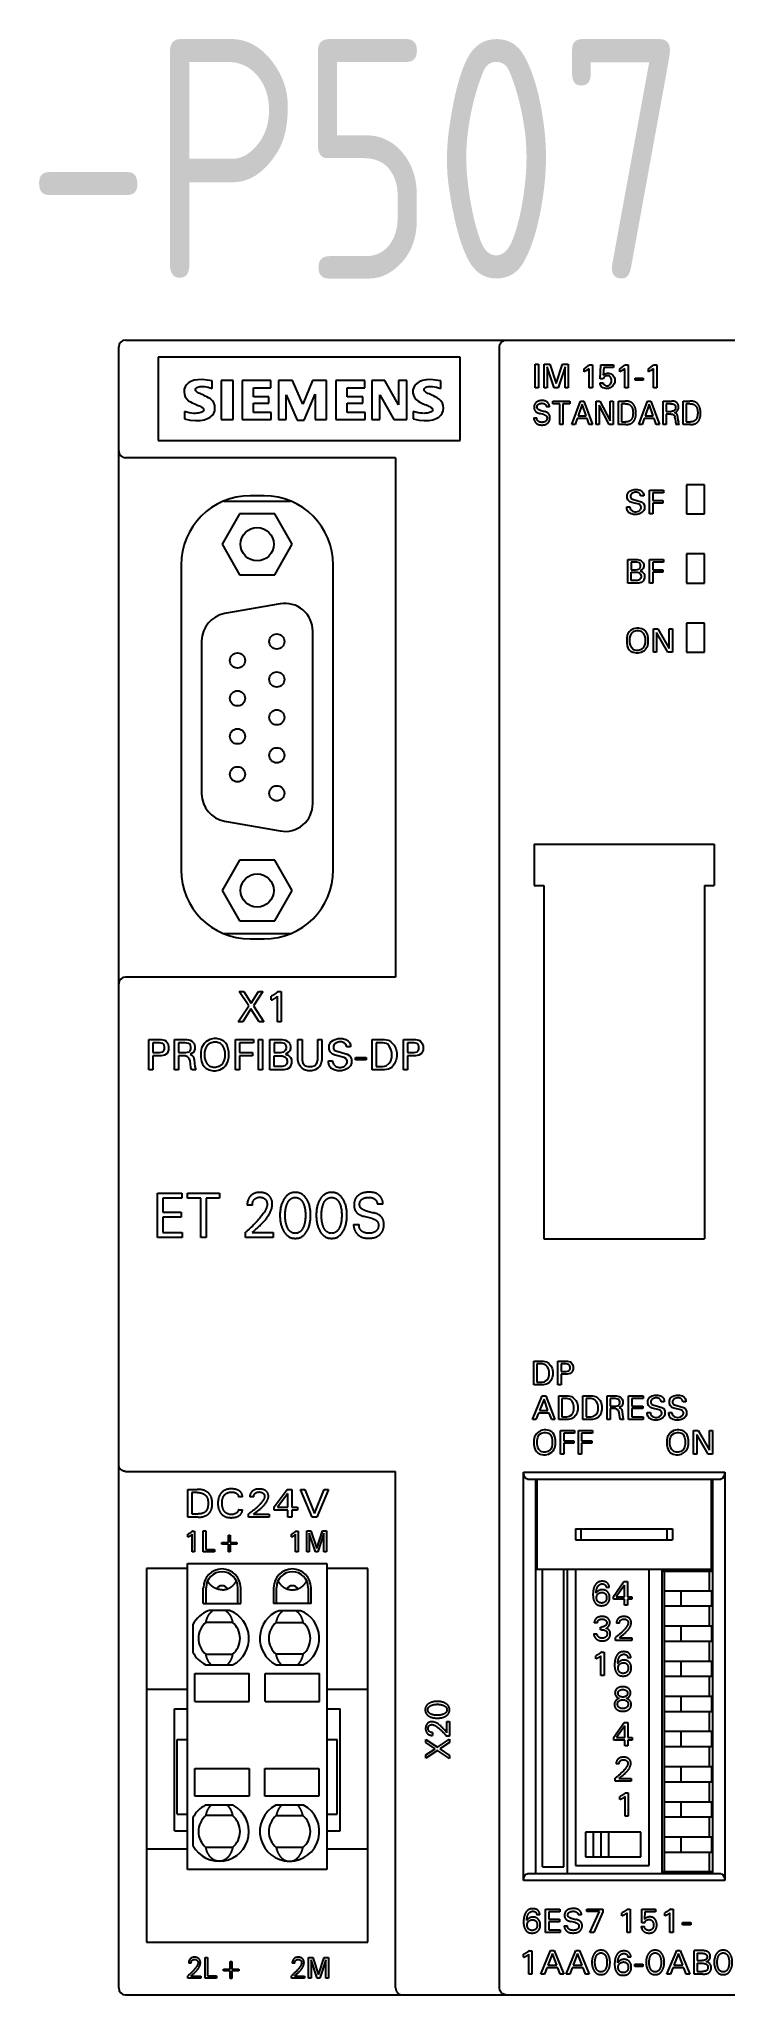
# Model space of a CAD drawing. Extents: x 10 to 656, y -396 to 292.
# Drawn here: x 251.25 to 261.42, y 94.02 to 122.61 of the extents above; entities that cross this region are included whole.
import ezdxf
from ezdxf.enums import TextEntityAlignment as Align

# ---------------------------------------------------------------- set-up
doc = ezdxf.new("R2010")
doc.units = 0
doc.header["$LTSCALE"] = 5
doc.header["$MEASUREMENT"] = 0
doc.layers.get('0').update_dxf_attribs({"linetype": 'CONTINUOUS'})
doc.styles.add('DIN', font='DIN.shx', dxfattribs={"width": 0.85})

msp = doc.modelspace()

# ---------------------------------------------------------------- texts
at = {"style": 'DIN', "width": 0.8}
msp.add_text('-P507', height=3.5, dxfattribs=at).set_placement((255.888, 119.109), align=Align.CENTER)

# ---------------------------------------------------------------- linework, layer by layer
at = {"color": 7, "linetype": 'Continuous'}
for p, q in [((252.412, 94.119), (252.412, 118.109)), ((252.513, 118.21), (261.42, 118.21)), ((257.979, 118.109), (257.986, 118.147)), ((257.979, 94.119), (257.979, 118.109)), ((257.986, 118.147), (258.003, 118.175)), ((258.003, 118.175), (258.026, 118.195)), ((258.026, 118.195), (258.052, 118.206)), ((258.052, 118.206), (258.078, 118.21)), ((252.989, 117.957), (252.989, 116.742)), ((257.402, 117.957), (252.989, 117.957)), ((257.402, 116.742), (257.402, 117.957)), ((258.5, 117.511), (258.5, 117.856)), ((258.5, 117.856), (258.547, 117.856)), ((258.547, 117.856), (258.547, 117.511)), ((258.63, 117.511), (258.63, 117.856)), ((258.63, 117.856), (258.714, 117.856)), ((258.677, 117.818), (258.677, 117.511)), ((258.779, 117.511), (258.677, 117.818)), ((258.714, 117.856), (258.807, 117.576)), ((258.807, 117.576), (258.9, 117.856)), ((258.937, 117.818), (258.835, 117.511)), ((258.9, 117.856), (258.984, 117.856)), ((258.937, 117.511), (258.937, 117.818)), ((258.984, 117.856), (258.984, 117.511)), ((259.216, 117.79), (259.244, 117.809)), ((259.244, 117.809), (259.281, 117.837)), ((259.281, 117.837), (259.291, 117.846)), ((259.291, 117.846), (259.337, 117.846)), ((259.337, 117.846), (259.337, 117.511)), ((259.449, 117.642), (259.458, 117.846)), ((259.458, 117.846), (259.644, 117.846)), ((259.505, 117.809), (259.495, 117.697)), ((259.644, 117.809), (259.505, 117.809)), ((259.644, 117.846), (259.644, 117.809)), ((259.737, 117.79), (259.765, 117.809)), ((259.765, 117.809), (259.802, 117.837)), ((259.802, 117.837), (259.812, 117.846)), ((259.812, 117.846), (259.858, 117.846)), ((259.858, 117.846), (259.858, 117.511)), ((260.156, 117.79), (260.184, 117.809)), ((260.184, 117.809), (260.221, 117.837)), ((260.221, 117.837), (260.23, 117.846)), ((260.23, 117.846), (260.277, 117.846)), ((260.277, 117.846), (260.277, 117.511)), ((253.383, 117.527), (253.371, 117.491)), ((253.403, 117.557), (253.383, 117.527)), ((253.43, 117.583), (253.403, 117.557)), ((253.468, 117.604), (253.43, 117.583)), ((253.514, 117.621), (253.468, 117.604)), ((253.569, 117.63), (253.514, 117.621)), ((253.536, 117.5), (253.543, 117.508)), ((253.543, 117.508), (253.554, 117.516)), ((253.554, 117.516), (253.568, 117.521)), ((253.568, 117.521), (253.583, 117.526)), ((253.632, 117.632), (253.569, 117.63)), ((253.583, 117.526), (253.6, 117.529)), ((253.6, 117.529), (253.619, 117.531)), ((253.619, 117.531), (253.641, 117.531)), ((253.703, 117.624), (253.632, 117.632)), ((253.641, 117.531), (253.664, 117.529)), ((253.664, 117.529), (253.69, 117.526)), ((253.69, 117.526), (253.718, 117.52)), ((253.78, 117.611), (253.703, 117.624)), ((253.718, 117.52), (253.748, 117.512)), ((253.748, 117.512), (253.78, 117.501)), ((253.78, 117.501), (253.78, 117.611)), ((253.908, 117.617), (253.908, 117.046)), ((254.084, 117.617), (253.908, 117.617)), ((254.084, 117.046), (254.084, 117.617)), ((254.217, 117.617), (254.217, 117.046)), ((254.636, 117.617), (254.217, 117.617)), ((254.381, 117.38), (254.381, 117.513)), ((254.381, 117.513), (254.636, 117.513)), ((254.636, 117.513), (254.636, 117.617)), ((254.746, 117.617), (254.746, 117.046)), ((254.952, 117.617), (254.746, 117.617)), ((255.104, 117.27), (254.952, 117.617)), ((255.244, 117.617), (255.104, 117.27)), ((255.45, 117.617), (255.244, 117.617)), ((255.45, 117.046), (255.45, 117.617)), ((255.584, 117.617), (255.584, 117.046)), ((256.009, 117.617), (255.584, 117.617)), ((255.754, 117.38), (255.754, 117.513)), ((255.754, 117.513), (256.009, 117.513)), ((256.009, 117.513), (256.009, 117.617)), ((256.112, 117.617), (256.112, 117.046)), ((256.3, 117.617), (256.112, 117.617)), ((256.501, 117.264), (256.3, 117.617)), ((256.501, 117.617), (256.501, 117.264)), ((256.622, 117.617), (256.501, 117.617)), ((256.622, 117.046), (256.622, 117.617)), ((256.725, 117.517), (256.714, 117.48)), ((256.743, 117.548), (256.725, 117.517)), ((256.769, 117.575), (256.743, 117.548)), ((256.806, 117.598), (256.769, 117.575)), ((256.851, 117.617), (256.806, 117.598)), ((256.906, 117.628), (256.851, 117.617)), ((256.881, 117.502), (256.89, 117.512)), ((256.89, 117.512), (256.902, 117.52)), ((256.902, 117.52), (256.918, 117.525)), ((256.97, 117.631), (256.906, 117.628)), ((256.918, 117.525), (256.936, 117.528)), ((256.936, 117.528), (256.956, 117.53)), ((256.956, 117.53), (256.977, 117.53)), ((257.042, 117.623), (256.97, 117.631)), ((256.977, 117.53), (257.001, 117.529)), ((257.001, 117.529), (257.027, 117.526)), ((257.027, 117.526), (257.056, 117.52)), ((257.12, 117.611), (257.042, 117.623)), ((257.056, 117.52), (257.087, 117.512)), ((257.087, 117.512), (257.12, 117.501)), ((257.12, 117.501), (257.12, 117.611)), ((258.547, 117.511), (258.5, 117.511)), ((258.677, 117.511), (258.63, 117.511)), ((258.835, 117.511), (258.779, 117.511)), ((258.984, 117.511), (258.937, 117.511)), ((259.216, 117.744), (259.216, 117.79)), ((259.253, 117.763), (259.216, 117.744)), ((259.291, 117.79), (259.253, 117.763)), ((259.291, 117.511), (259.291, 117.79)), ((259.337, 117.511), (259.291, 117.511)), ((259.495, 117.642), (259.449, 117.642)), ((259.449, 117.567), (259.449, 117.586)), ((259.449, 117.586), (259.495, 117.586)), ((259.467, 117.53), (259.449, 117.567)), ((259.495, 117.511), (259.467, 117.53)), ((259.495, 117.697), (259.505, 117.707)), ((259.505, 117.66), (259.495, 117.642)), ((259.495, 117.586), (259.495, 117.576)), ((259.495, 117.576), (259.505, 117.558)), ((259.533, 117.502), (259.495, 117.511)), ((259.505, 117.707), (259.523, 117.716)), ((259.523, 117.679), (259.505, 117.66)), ((259.505, 117.558), (259.533, 117.539)), ((259.523, 117.716), (259.551, 117.725)), ((259.542, 117.688), (259.523, 117.679)), ((259.533, 117.539), (259.57, 117.539)), ((259.57, 117.688), (259.542, 117.688)), ((259.551, 117.725), (259.579, 117.725)), ((259.588, 117.679), (259.57, 117.688)), ((259.57, 117.539), (259.598, 117.558)), ((259.598, 117.511), (259.57, 117.502)), ((259.579, 117.725), (259.607, 117.716)), ((259.607, 117.66), (259.588, 117.679)), ((259.598, 117.558), (259.616, 117.595)), ((259.635, 117.539), (259.598, 117.511)), ((259.607, 117.716), (259.635, 117.697)), ((259.616, 117.632), (259.607, 117.66)), ((259.616, 117.595), (259.616, 117.632)), ((259.635, 117.697), (259.653, 117.669)), ((259.653, 117.567), (259.635, 117.539)), ((259.653, 117.669), (259.663, 117.642)), ((259.663, 117.595), (259.653, 117.567)), ((259.663, 117.642), (259.663, 117.595)), ((259.737, 117.744), (259.737, 117.79)), ((259.774, 117.763), (259.737, 117.744)), ((259.812, 117.79), (259.774, 117.763)), ((259.812, 117.511), (259.812, 117.79)), ((259.858, 117.511), (259.812, 117.511)), ((259.96, 117.623), (259.96, 117.651)), ((259.96, 117.651), (260.081, 117.651)), ((260.081, 117.623), (259.96, 117.623)), ((260.081, 117.651), (260.081, 117.623)), ((260.156, 117.744), (260.156, 117.79)), ((260.193, 117.763), (260.156, 117.744)), ((260.23, 117.79), (260.193, 117.763)), ((260.23, 117.511), (260.23, 117.79)), ((260.277, 117.511), (260.23, 117.511)), ((253.371, 117.491), (253.367, 117.451)), ((253.367, 117.451), (253.372, 117.413)), ((253.372, 117.413), (253.384, 117.38)), ((253.384, 117.38), (253.406, 117.348)), ((253.406, 117.348), (253.433, 117.323)), ((253.433, 117.323), (253.461, 117.305)), ((253.461, 117.305), (253.488, 117.292)), ((253.488, 117.292), (253.512, 117.281)), ((253.512, 117.281), (253.534, 117.271)), ((253.533, 117.49), (253.536, 117.5)), ((253.533, 117.48), (253.533, 117.49)), ((253.538, 117.469), (253.533, 117.48)), ((253.534, 117.271), (253.555, 117.262)), ((253.545, 117.46), (253.538, 117.469)), ((253.556, 117.451), (253.545, 117.46)), ((253.555, 117.262), (253.574, 117.254)), ((253.568, 117.442), (253.556, 117.451)), ((253.583, 117.435), (253.568, 117.442)), ((253.574, 117.254), (253.592, 117.246)), ((253.598, 117.427), (253.583, 117.435)), ((253.592, 117.246), (253.608, 117.238)), ((253.616, 117.419), (253.598, 117.427)), ((253.608, 117.238), (253.622, 117.23)), ((253.655, 117.402), (253.616, 117.419)), ((253.622, 117.23), (253.635, 117.222)), ((253.635, 117.222), (253.644, 117.212)), ((253.677, 117.391), (253.655, 117.402)), ((253.701, 117.38), (253.677, 117.391)), ((253.726, 117.366), (253.701, 117.38)), ((253.754, 117.348), (253.726, 117.366)), ((253.781, 117.322), (253.754, 117.348)), ((253.802, 117.29), (253.781, 117.322)), ((253.815, 117.253), (253.802, 117.29)), ((253.819, 117.214), (253.815, 117.253)), ((254.606, 117.38), (254.381, 117.38)), ((254.381, 117.149), (254.381, 117.289)), ((254.381, 117.289), (254.606, 117.289)), ((254.606, 117.289), (254.606, 117.38)), ((254.861, 117.046), (254.861, 117.41)), ((254.861, 117.41), (255.019, 117.04)), ((255.122, 117.04), (255.286, 117.416)), ((255.286, 117.416), (255.286, 117.046)), ((255.979, 117.38), (255.754, 117.38)), ((255.754, 117.149), (255.754, 117.289)), ((255.754, 117.289), (255.979, 117.289)), ((255.979, 117.289), (255.979, 117.38)), ((256.228, 117.046), (256.228, 117.41)), ((256.228, 117.41), (256.434, 117.046)), ((256.714, 117.48), (256.713, 117.44)), ((256.713, 117.44), (256.72, 117.403)), ((256.72, 117.403), (256.736, 117.369)), ((256.736, 117.369), (256.76, 117.339)), ((256.76, 117.339), (256.789, 117.316)), ((256.789, 117.316), (256.816, 117.301)), ((256.816, 117.301), (256.841, 117.288)), ((256.841, 117.288), (256.865, 117.277)), ((256.865, 117.277), (256.887, 117.268)), ((256.876, 117.49), (256.881, 117.502)), ((256.877, 117.479), (256.876, 117.49)), ((256.881, 117.467), (256.877, 117.479)), ((256.89, 117.456), (256.881, 117.467)), ((256.887, 117.268), (256.907, 117.26)), ((256.902, 117.446), (256.89, 117.456)), ((256.916, 117.438), (256.902, 117.446)), ((256.907, 117.26), (256.925, 117.252)), ((256.932, 117.429), (256.916, 117.438)), ((256.925, 117.252), (256.942, 117.244)), ((256.95, 117.421), (256.932, 117.429)), ((256.942, 117.244), (256.958, 117.237)), ((256.97, 117.412), (256.95, 117.421)), ((256.958, 117.237), (256.972, 117.229)), ((256.991, 117.403), (256.97, 117.412)), ((256.972, 117.229), (256.984, 117.221)), ((256.984, 117.221), (256.993, 117.211)), ((257.014, 117.392), (256.991, 117.403)), ((257.039, 117.38), (257.014, 117.392)), ((257.066, 117.366), (257.039, 117.38)), ((257.095, 117.347), (257.066, 117.366)), ((257.122, 117.321), (257.095, 117.347)), ((257.144, 117.288), (257.122, 117.321)), ((257.156, 117.253), (257.144, 117.288)), ((257.16, 117.214), (257.156, 117.253)), ((258.485, 117.233), (258.484, 117.229)), ((258.484, 117.229), (258.484, 117.226)), ((258.484, 117.226), (258.484, 117.223)), ((258.484, 117.223), (258.485, 117.221)), ((258.486, 117.243), (258.485, 117.24)), ((258.485, 117.24), (258.485, 117.236)), ((258.485, 117.236), (258.485, 117.233)), ((258.485, 117.221), (258.485, 117.219)), ((258.487, 117.25), (258.486, 117.247)), ((258.486, 117.247), (258.486, 117.243)), ((258.488, 117.254), (258.487, 117.25)), ((258.489, 117.26), (258.488, 117.257)), ((258.488, 117.257), (258.488, 117.254)), ((258.49, 117.263), (258.489, 117.26)), ((258.492, 117.266), (258.49, 117.263)), ((258.493, 117.269), (258.492, 117.266)), ((258.494, 117.272), (258.493, 117.269)), ((258.496, 117.275), (258.494, 117.272)), ((258.497, 117.278), (258.496, 117.275)), ((258.499, 117.28), (258.497, 117.278)), ((258.501, 117.283), (258.499, 117.28)), ((258.503, 117.286), (258.501, 117.283)), ((258.505, 117.288), (258.503, 117.286)), ((258.507, 117.29), (258.505, 117.288)), ((258.509, 117.293), (258.507, 117.29)), ((258.511, 117.295), (258.509, 117.293)), ((258.514, 117.297), (258.511, 117.295)), ((258.516, 117.299), (258.514, 117.297)), ((258.518, 117.301), (258.516, 117.299)), ((258.521, 117.303), (258.518, 117.301)), ((258.524, 117.305), (258.521, 117.303)), ((258.526, 117.307), (258.524, 117.305)), ((258.529, 117.308), (258.526, 117.307)), ((258.527, 117.233), (258.528, 117.235)), ((258.527, 117.231), (258.527, 117.233)), ((258.527, 117.229), (258.527, 117.231)), ((258.527, 117.228), (258.527, 117.229)), ((258.528, 117.226), (258.527, 117.228)), ((258.528, 117.24), (258.529, 117.242)), ((258.528, 117.239), (258.528, 117.24)), ((258.528, 117.237), (258.528, 117.239)), ((258.528, 117.235), (258.528, 117.237)), ((258.528, 117.224), (258.528, 117.226)), ((258.528, 117.223), (258.528, 117.224)), ((258.528, 117.221), (258.528, 117.223)), ((258.529, 117.219), (258.528, 117.221)), ((258.532, 117.31), (258.529, 117.308)), ((258.529, 117.244), (258.53, 117.246)), ((258.529, 117.242), (258.529, 117.244)), ((258.53, 117.248), (258.531, 117.249)), ((258.53, 117.246), (258.53, 117.248)), ((258.531, 117.251), (258.532, 117.252)), ((258.531, 117.249), (258.531, 117.251)), ((258.535, 117.311), (258.532, 117.31)), ((258.532, 117.252), (258.533, 117.254)), ((258.533, 117.254), (258.534, 117.256)), ((258.534, 117.257), (258.535, 117.258)), ((258.534, 117.256), (258.534, 117.257)), ((258.538, 117.313), (258.535, 117.311)), ((258.535, 117.258), (258.536, 117.26)), ((258.536, 117.26), (258.537, 117.261)), ((258.537, 117.261), (258.538, 117.263)), ((258.541, 117.314), (258.538, 117.313)), ((258.538, 117.263), (258.539, 117.264)), ((258.539, 117.264), (258.541, 117.265)), ((258.544, 117.315), (258.541, 117.314)), ((258.541, 117.265), (258.542, 117.266)), ((258.542, 117.266), (258.543, 117.268)), ((258.543, 117.268), (258.545, 117.269)), ((258.547, 117.317), (258.544, 117.315)), ((258.545, 117.269), (258.546, 117.27)), ((258.546, 117.27), (258.547, 117.271)), ((258.551, 117.318), (258.547, 117.317)), ((258.547, 117.271), (258.549, 117.272)), ((258.549, 117.272), (258.55, 117.273)), ((258.55, 117.273), (258.552, 117.274)), ((258.555, 117.319), (258.551, 117.318)), ((258.552, 117.274), (258.554, 117.275)), ((258.554, 117.275), (258.556, 117.276)), ((258.559, 117.32), (258.555, 117.319)), ((258.556, 117.276), (258.558, 117.277)), ((258.558, 117.277), (258.56, 117.278)), ((258.563, 117.321), (258.559, 117.32)), ((258.56, 117.278), (258.562, 117.279)), ((258.562, 117.279), (258.564, 117.279)), ((258.566, 117.322), (258.563, 117.321)), ((258.564, 117.279), (258.566, 117.28)), ((258.57, 117.323), (258.566, 117.322)), ((258.566, 117.28), (258.568, 117.281)), ((258.568, 117.281), (258.57, 117.281)), ((258.575, 117.323), (258.57, 117.323)), ((258.57, 117.281), (258.573, 117.282)), ((258.573, 117.282), (258.575, 117.283)), ((258.579, 117.324), (258.575, 117.323)), ((258.575, 117.283), (258.577, 117.283)), ((258.577, 117.283), (258.58, 117.283)), ((258.583, 117.324), (258.579, 117.324)), ((258.58, 117.283), (258.582, 117.284)), ((258.582, 117.284), (258.585, 117.284)), ((258.588, 117.325), (258.583, 117.324)), ((258.585, 117.284), (258.587, 117.284)), ((258.587, 117.284), (258.59, 117.285)), ((258.592, 117.325), (258.588, 117.325)), ((258.59, 117.285), (258.593, 117.285)), ((258.596, 117.325), (258.592, 117.325)), ((258.593, 117.285), (258.595, 117.285)), ((258.595, 117.285), (258.598, 117.285)), ((258.601, 117.325), (258.596, 117.325)), ((258.598, 117.285), (258.601, 117.285)), ((258.604, 117.325), (258.601, 117.325)), ((258.601, 117.285), (258.603, 117.285)), ((258.603, 117.285), (258.606, 117.285)), ((258.608, 117.325), (258.604, 117.325)), ((258.606, 117.285), (258.609, 117.285)), ((258.612, 117.325), (258.608, 117.325)), ((258.609, 117.285), (258.611, 117.284)), ((258.611, 117.284), (258.614, 117.284)), ((258.616, 117.325), (258.612, 117.325)), ((258.614, 117.284), (258.617, 117.284)), ((258.619, 117.324), (258.616, 117.325)), ((258.617, 117.284), (258.62, 117.283)), ((258.623, 117.324), (258.619, 117.324)), ((258.62, 117.283), (258.622, 117.282)), ((258.622, 117.282), (258.624, 117.282)), ((258.627, 117.324), (258.623, 117.324)), ((258.624, 117.282), (258.625, 117.282)), ((258.625, 117.282), (258.627, 117.281)), ((258.63, 117.323), (258.627, 117.324)), ((258.627, 117.281), (258.628, 117.281)), ((258.628, 117.281), (258.629, 117.28)), ((258.629, 117.28), (258.631, 117.28)), ((258.634, 117.322), (258.63, 117.323)), ((258.631, 117.28), (258.632, 117.279)), ((258.632, 117.279), (258.633, 117.278)), ((258.633, 117.278), (258.634, 117.278)), ((258.637, 117.322), (258.634, 117.322)), ((258.634, 117.278), (258.636, 117.277)), ((258.636, 117.277), (258.637, 117.277)), ((258.641, 117.321), (258.637, 117.322)), ((258.637, 117.277), (258.638, 117.276)), ((258.638, 117.276), (258.639, 117.275)), ((258.639, 117.275), (258.64, 117.275)), ((258.64, 117.275), (258.641, 117.274)), ((258.644, 117.32), (258.641, 117.321)), ((258.641, 117.274), (258.642, 117.273)), ((258.642, 117.273), (258.643, 117.273)), ((258.643, 117.273), (258.644, 117.272)), ((258.648, 117.319), (258.644, 117.32)), ((258.644, 117.272), (258.645, 117.271)), ((258.645, 117.271), (258.646, 117.27)), ((258.646, 117.27), (258.647, 117.27)), ((258.647, 117.27), (258.648, 117.269)), ((258.651, 117.318), (258.648, 117.319)), ((258.648, 117.269), (258.649, 117.268)), ((258.649, 117.268), (258.65, 117.267)), ((258.65, 117.267), (258.651, 117.266)), ((258.655, 117.316), (258.651, 117.318)), ((258.651, 117.266), (258.652, 117.265)), ((258.652, 117.265), (258.653, 117.265)), ((258.653, 117.265), (258.653, 117.264)), ((258.653, 117.264), (258.654, 117.263)), ((258.654, 117.263), (258.655, 117.262)), ((258.658, 117.315), (258.655, 117.316)), ((258.655, 117.262), (258.656, 117.261)), ((258.656, 117.261), (258.656, 117.26)), ((258.656, 117.26), (258.657, 117.259)), ((258.657, 117.259), (258.658, 117.258)), ((258.661, 117.313), (258.658, 117.315)), ((258.658, 117.258), (258.658, 117.257)), ((258.658, 117.257), (258.659, 117.256)), ((258.659, 117.256), (258.659, 117.255)), ((258.659, 117.255), (258.66, 117.254)), ((258.66, 117.254), (258.66, 117.253)), ((258.66, 117.253), (258.661, 117.252)), ((258.663, 117.312), (258.661, 117.313)), ((258.661, 117.252), (258.661, 117.25)), ((258.661, 117.25), (258.662, 117.249)), ((258.662, 117.249), (258.662, 117.248)), ((258.662, 117.248), (258.663, 117.247)), ((258.666, 117.311), (258.663, 117.312)), ((258.663, 117.247), (258.663, 117.246)), ((258.663, 117.246), (258.663, 117.245)), ((258.663, 117.245), (258.664, 117.243)), ((258.664, 117.243), (258.664, 117.242)), ((258.664, 117.242), (258.664, 117.241)), ((258.664, 117.241), (258.664, 117.24)), ((258.664, 117.24), (258.665, 117.238)), ((258.665, 117.238), (258.665, 117.237)), ((258.665, 117.237), (258.665, 117.236)), ((258.665, 117.236), (258.665, 117.235)), ((258.665, 117.235), (258.665, 117.233)), ((258.665, 117.233), (258.665, 117.232)), ((258.708, 117.232), (258.665, 117.232)), ((258.668, 117.309), (258.666, 117.311)), ((258.671, 117.307), (258.668, 117.309)), ((258.673, 117.305), (258.671, 117.307)), ((258.676, 117.304), (258.673, 117.305)), ((258.678, 117.302), (258.676, 117.304)), ((258.68, 117.3), (258.678, 117.302)), ((258.682, 117.298), (258.68, 117.3)), ((258.684, 117.295), (258.682, 117.298)), ((258.687, 117.293), (258.684, 117.295)), ((258.688, 117.291), (258.687, 117.293)), ((258.69, 117.289), (258.688, 117.291)), ((258.692, 117.286), (258.69, 117.289)), ((258.694, 117.284), (258.692, 117.286)), ((258.695, 117.281), (258.694, 117.284)), ((258.697, 117.279), (258.695, 117.281)), ((258.698, 117.276), (258.697, 117.279)), ((258.7, 117.274), (258.698, 117.276)), ((258.701, 117.271), (258.7, 117.274)), ((258.702, 117.269), (258.701, 117.271)), ((258.703, 117.266), (258.702, 117.269)), ((258.704, 117.263), (258.703, 117.266)), ((258.705, 117.261), (258.704, 117.263)), ((258.706, 117.258), (258.705, 117.261)), ((258.707, 117.255), (258.706, 117.258)), ((258.707, 117.252), (258.707, 117.255)), ((258.708, 117.249), (258.707, 117.252)), ((258.708, 117.247), (258.708, 117.249)), ((258.708, 117.244), (258.708, 117.247)), ((258.708, 117.241), (258.708, 117.244)), ((258.709, 117.238), (258.708, 117.241)), ((258.708, 117.235), (258.709, 117.238)), ((258.708, 117.232), (258.708, 117.235)), ((258.757, 117.279), (258.757, 117.318)), ((258.757, 117.318), (259.007, 117.318)), ((258.861, 117.279), (258.757, 117.279)), ((258.861, 116.974), (258.861, 117.279)), ((258.903, 117.279), (258.903, 116.974)), ((259.007, 117.279), (258.903, 117.279)), ((259.007, 117.318), (259.007, 117.279)), ((259.038, 116.974), (259.165, 117.318)), ((259.188, 117.274), (259.129, 117.103)), ((259.165, 117.318), (259.211, 117.318)), ((259.248, 117.103), (259.188, 117.274)), ((259.211, 117.318), (259.339, 116.974)), ((259.392, 116.974), (259.392, 117.318)), ((259.392, 117.318), (259.447, 117.318)), ((259.434, 117.259), (259.434, 116.974)), ((259.584, 116.974), (259.434, 117.259)), ((259.447, 117.318), (259.598, 117.03)), ((259.57, 117.502), (259.533, 117.502)), ((259.598, 117.03), (259.598, 117.318)), ((259.598, 117.318), (259.64, 117.318)), ((259.64, 117.318), (259.64, 116.974)), ((259.719, 116.974), (259.719, 117.318)), ((259.719, 117.318), (259.817, 117.318)), ((259.761, 117.279), (259.761, 117.013)), ((259.817, 117.279), (259.761, 117.279)), ((259.822, 117.318), (259.817, 117.318)), ((259.817, 117.279), (259.821, 117.279)), ((259.821, 117.279), (259.824, 117.279)), ((259.827, 117.318), (259.822, 117.318)), ((259.824, 117.279), (259.828, 117.279)), ((259.832, 117.318), (259.827, 117.318)), ((259.828, 117.279), (259.832, 117.279)), ((259.837, 117.318), (259.832, 117.318)), ((259.832, 117.279), (259.835, 117.278)), ((259.835, 117.278), (259.839, 117.278)), ((259.842, 117.317), (259.837, 117.318)), ((259.839, 117.278), (259.843, 117.277)), ((259.847, 117.317), (259.842, 117.317)), ((259.843, 117.277), (259.846, 117.277)), ((259.846, 117.277), (259.85, 117.276)), ((259.852, 117.316), (259.847, 117.317)), ((259.85, 117.276), (259.853, 117.275)), ((259.857, 117.315), (259.852, 117.316)), ((259.853, 117.275), (259.857, 117.274)), ((259.862, 117.314), (259.857, 117.315)), ((259.857, 117.274), (259.86, 117.273)), ((259.86, 117.273), (259.864, 117.272)), ((259.867, 117.313), (259.862, 117.314)), ((259.864, 117.272), (259.867, 117.271)), ((259.872, 117.312), (259.867, 117.313)), ((259.867, 117.271), (259.871, 117.27)), ((259.871, 117.27), (259.874, 117.268)), ((259.876, 117.31), (259.872, 117.312)), ((259.874, 117.268), (259.877, 117.266)), ((259.881, 117.309), (259.876, 117.31)), ((259.877, 117.266), (259.88, 117.265)), ((259.88, 117.265), (259.883, 117.263)), ((259.886, 117.307), (259.881, 117.309)), ((259.883, 117.263), (259.886, 117.261)), ((259.89, 117.305), (259.886, 117.307)), ((259.886, 117.261), (259.889, 117.259)), ((259.889, 117.259), (259.891, 117.257)), ((259.895, 117.303), (259.89, 117.305)), ((259.891, 117.257), (259.894, 117.254)), ((259.894, 117.254), (259.896, 117.252)), ((259.899, 117.301), (259.895, 117.303)), ((259.896, 117.252), (259.899, 117.249)), ((259.904, 117.299), (259.899, 117.301)), ((259.899, 117.249), (259.901, 117.247)), ((259.901, 117.247), (259.903, 117.244)), ((259.903, 117.244), (259.905, 117.242)), ((259.907, 117.296), (259.904, 117.299)), ((259.905, 117.242), (259.908, 117.239)), ((259.911, 117.294), (259.907, 117.296)), ((259.908, 117.239), (259.91, 117.236)), ((259.91, 117.236), (259.911, 117.233)), ((259.915, 117.291), (259.911, 117.294)), ((259.911, 117.233), (259.913, 117.23)), ((259.913, 117.23), (259.915, 117.227)), ((259.918, 117.288), (259.915, 117.291)), ((259.915, 117.227), (259.916, 117.224)), ((259.916, 117.224), (259.918, 117.221)), ((259.921, 117.286), (259.918, 117.288)), ((259.918, 117.221), (259.92, 117.216)), ((259.925, 117.283), (259.921, 117.286)), ((259.928, 117.28), (259.925, 117.283)), ((259.931, 117.276), (259.928, 117.28)), ((259.934, 117.273), (259.931, 117.276)), ((259.937, 117.27), (259.934, 117.273)), ((259.94, 117.266), (259.937, 117.27)), ((259.942, 117.263), (259.94, 117.266)), ((259.945, 117.259), (259.942, 117.263)), ((259.947, 117.255), (259.945, 117.259)), ((259.949, 117.251), (259.947, 117.255)), ((259.952, 117.247), (259.949, 117.251)), ((259.954, 117.244), (259.952, 117.247)), ((259.956, 117.24), (259.954, 117.244)), ((259.958, 117.234), (259.956, 117.24)), ((259.96, 117.229), (259.958, 117.234)), ((259.962, 117.223), (259.96, 117.229)), ((259.964, 117.218), (259.962, 117.223)), ((260.016, 116.974), (260.143, 117.318)), ((260.167, 117.274), (260.107, 117.103)), ((260.143, 117.318), (260.19, 117.318)), ((260.226, 117.103), (260.167, 117.274)), ((260.19, 117.318), (260.317, 116.974)), ((260.373, 116.974), (260.373, 117.318)), ((260.373, 117.318), (260.496, 117.318)), ((260.415, 117.279), (260.415, 117.167)), ((260.478, 117.279), (260.415, 117.279)), ((260.478, 117.279), (260.481, 117.279)), ((260.481, 117.279), (260.485, 117.279)), ((260.485, 117.279), (260.489, 117.279)), ((260.489, 117.279), (260.492, 117.279)), ((260.492, 117.279), (260.496, 117.278)), ((260.5, 117.318), (260.496, 117.318)), ((260.496, 117.278), (260.499, 117.278)), ((260.499, 117.278), (260.502, 117.278)), ((260.504, 117.318), (260.5, 117.318)), ((260.502, 117.278), (260.504, 117.277)), ((260.508, 117.318), (260.504, 117.318)), ((260.504, 117.277), (260.507, 117.277)), ((260.507, 117.277), (260.509, 117.277)), ((260.512, 117.318), (260.508, 117.318)), ((260.509, 117.277), (260.512, 117.276)), ((260.515, 117.317), (260.512, 117.318)), ((260.512, 117.276), (260.514, 117.275)), ((260.514, 117.275), (260.517, 117.275)), ((260.519, 117.317), (260.515, 117.317)), ((260.517, 117.275), (260.519, 117.274)), ((260.523, 117.316), (260.519, 117.317)), ((260.519, 117.274), (260.52, 117.274)), ((260.52, 117.274), (260.522, 117.273)), ((260.522, 117.273), (260.524, 117.272)), ((260.526, 117.315), (260.523, 117.316)), ((260.524, 117.272), (260.526, 117.272)), ((260.529, 117.315), (260.526, 117.315)), ((260.526, 117.272), (260.527, 117.271)), ((260.527, 117.271), (260.529, 117.27)), ((260.532, 117.314), (260.529, 117.315)), ((260.529, 117.27), (260.53, 117.269)), ((260.53, 117.269), (260.532, 117.268)), ((260.535, 117.313), (260.532, 117.314)), ((260.532, 117.268), (260.533, 117.268)), ((260.533, 117.268), (260.535, 117.267)), ((260.538, 117.313), (260.535, 117.313)), ((260.535, 117.267), (260.536, 117.266)), ((260.536, 117.266), (260.537, 117.265)), ((260.537, 117.265), (260.538, 117.264)), ((260.54, 117.312), (260.538, 117.313)), ((260.538, 117.264), (260.54, 117.262)), ((260.543, 117.311), (260.54, 117.312)), ((260.54, 117.262), (260.541, 117.261)), ((260.541, 117.261), (260.542, 117.26)), ((260.542, 117.26), (260.543, 117.259)), ((260.546, 117.309), (260.543, 117.311)), ((260.543, 117.259), (260.544, 117.258)), ((260.544, 117.258), (260.545, 117.256)), ((260.545, 117.256), (260.546, 117.255)), ((260.549, 117.308), (260.546, 117.309)), ((260.546, 117.255), (260.547, 117.254)), ((260.547, 117.254), (260.547, 117.252)), ((260.547, 117.252), (260.548, 117.251)), ((260.548, 117.251), (260.549, 117.249)), ((260.551, 117.307), (260.549, 117.308)), ((260.549, 117.249), (260.55, 117.248)), ((260.55, 117.248), (260.55, 117.246)), ((260.55, 117.246), (260.551, 117.245)), ((260.554, 117.306), (260.551, 117.307)), ((260.551, 117.245), (260.551, 117.243)), ((260.551, 117.243), (260.552, 117.241)), ((260.552, 117.241), (260.552, 117.239)), ((260.552, 117.239), (260.553, 117.237)), ((260.553, 117.237), (260.553, 117.235)), ((260.553, 117.235), (260.554, 117.233)), ((260.556, 117.305), (260.554, 117.306)), ((260.554, 117.233), (260.554, 117.231)), ((260.554, 117.231), (260.554, 117.229)), ((260.554, 117.229), (260.554, 117.227)), ((260.554, 117.227), (260.554, 117.225)), ((260.554, 117.225), (260.554, 117.223)), ((260.554, 117.223), (260.554, 117.22)), ((260.559, 117.303), (260.556, 117.305)), ((260.561, 117.302), (260.559, 117.303)), ((260.563, 117.3), (260.561, 117.302)), ((260.566, 117.298), (260.563, 117.3)), ((260.568, 117.297), (260.566, 117.298)), ((260.57, 117.295), (260.568, 117.297)), ((260.571, 117.294), (260.57, 117.295)), ((260.573, 117.292), (260.571, 117.294)), ((260.575, 117.29), (260.573, 117.292)), ((260.577, 117.288), (260.575, 117.29)), ((260.578, 117.287), (260.577, 117.288)), ((260.58, 117.285), (260.578, 117.287)), ((260.581, 117.283), (260.58, 117.285)), ((260.583, 117.281), (260.581, 117.283)), ((260.584, 117.278), (260.583, 117.281)), ((260.586, 117.276), (260.584, 117.278)), ((260.587, 117.274), (260.586, 117.276)), ((260.588, 117.272), (260.587, 117.274)), ((260.589, 117.27), (260.588, 117.272)), ((260.59, 117.267), (260.589, 117.27)), ((260.591, 117.265), (260.59, 117.267)), ((260.592, 117.263), (260.591, 117.265)), ((260.593, 117.26), (260.592, 117.263)), ((260.593, 117.258), (260.593, 117.26)), ((260.594, 117.255), (260.593, 117.258)), ((260.595, 117.252), (260.594, 117.255)), ((260.595, 117.249), (260.595, 117.252)), ((260.596, 117.246), (260.595, 117.249)), ((260.596, 117.242), (260.596, 117.246)), ((260.596, 117.239), (260.596, 117.242)), ((260.597, 117.236), (260.596, 117.239)), ((260.596, 117.221), (260.597, 117.224)), ((260.596, 117.218), (260.596, 117.221)), ((260.597, 117.233), (260.597, 117.236)), ((260.597, 117.23), (260.597, 117.233)), ((260.597, 117.227), (260.597, 117.23)), ((260.597, 117.224), (260.597, 117.227)), ((260.664, 116.974), (260.664, 117.318)), ((260.664, 117.318), (260.762, 117.318)), ((260.707, 117.279), (260.707, 117.013)), ((260.762, 117.279), (260.707, 117.279)), ((260.767, 117.318), (260.762, 117.318)), ((260.762, 117.279), (260.766, 117.279)), ((260.766, 117.279), (260.77, 117.279)), ((260.772, 117.318), (260.767, 117.318)), ((260.77, 117.279), (260.773, 117.279)), ((260.777, 117.318), (260.772, 117.318)), ((260.773, 117.279), (260.777, 117.279)), ((260.782, 117.318), (260.777, 117.318)), ((260.777, 117.279), (260.78, 117.278)), ((260.78, 117.278), (260.784, 117.278)), ((260.787, 117.317), (260.782, 117.318)), ((260.784, 117.278), (260.788, 117.277)), ((260.792, 117.317), (260.787, 117.317)), ((260.788, 117.277), (260.791, 117.277)), ((260.791, 117.277), (260.795, 117.276)), ((260.797, 117.316), (260.792, 117.317)), ((260.795, 117.276), (260.799, 117.275)), ((260.802, 117.315), (260.797, 117.316)), ((260.799, 117.275), (260.802, 117.274)), ((260.807, 117.314), (260.802, 117.315)), ((260.802, 117.274), (260.806, 117.273)), ((260.806, 117.273), (260.809, 117.272)), ((260.812, 117.313), (260.807, 117.314)), ((260.809, 117.272), (260.812, 117.271)), ((260.817, 117.312), (260.812, 117.313)), ((260.812, 117.271), (260.816, 117.27)), ((260.816, 117.27), (260.819, 117.268)), ((260.822, 117.31), (260.817, 117.312)), ((260.819, 117.268), (260.822, 117.266)), ((260.826, 117.309), (260.822, 117.31)), ((260.822, 117.266), (260.825, 117.265)), ((260.825, 117.265), (260.828, 117.263)), ((260.831, 117.307), (260.826, 117.309)), ((260.828, 117.263), (260.831, 117.261)), ((260.836, 117.305), (260.831, 117.307)), ((260.831, 117.261), (260.834, 117.259)), ((260.834, 117.259), (260.836, 117.257)), ((260.84, 117.303), (260.836, 117.305)), ((260.836, 117.257), (260.839, 117.254)), ((260.839, 117.254), (260.842, 117.252)), ((260.845, 117.301), (260.84, 117.303)), ((260.842, 117.252), (260.844, 117.249)), ((260.844, 117.249), (260.846, 117.247)), ((260.849, 117.299), (260.845, 117.301)), ((260.846, 117.247), (260.849, 117.244)), ((260.853, 117.296), (260.849, 117.299)), ((260.849, 117.244), (260.851, 117.242)), ((260.851, 117.242), (260.853, 117.239)), ((260.856, 117.294), (260.853, 117.296)), ((260.853, 117.239), (260.855, 117.236)), ((260.855, 117.236), (260.857, 117.233)), ((260.86, 117.291), (260.856, 117.294)), ((260.857, 117.233), (260.858, 117.23)), ((260.858, 117.23), (260.86, 117.227)), ((260.863, 117.288), (260.86, 117.291)), ((260.86, 117.227), (260.862, 117.224)), ((260.862, 117.224), (260.863, 117.221)), ((260.867, 117.286), (260.863, 117.288)), ((260.863, 117.221), (260.865, 117.216)), ((260.87, 117.283), (260.867, 117.286)), ((260.873, 117.28), (260.87, 117.283)), ((260.876, 117.276), (260.873, 117.28)), ((260.879, 117.273), (260.876, 117.276)), ((260.882, 117.27), (260.879, 117.273)), ((260.885, 117.266), (260.882, 117.27)), ((260.887, 117.263), (260.885, 117.266)), ((260.89, 117.259), (260.887, 117.263)), ((260.892, 117.255), (260.89, 117.259)), ((260.895, 117.251), (260.892, 117.255)), ((260.897, 117.247), (260.895, 117.251)), ((260.899, 117.244), (260.897, 117.247)), ((260.901, 117.24), (260.899, 117.244)), ((260.903, 117.234), (260.901, 117.24)), ((260.905, 117.229), (260.903, 117.234)), ((260.907, 117.223), (260.905, 117.229)), ((260.909, 117.218), (260.907, 117.223)), ((253.373, 117.167), (253.373, 117.058)), ((253.41, 117.154), (253.373, 117.167)), ((253.373, 117.058), (253.458, 117.038)), ((253.444, 117.146), (253.41, 117.154)), ((253.475, 117.141), (253.444, 117.146)), ((253.458, 117.038), (253.534, 117.031)), ((253.504, 117.138), (253.475, 117.141)), ((253.53, 117.138), (253.504, 117.138)), ((253.553, 117.139), (253.53, 117.138)), ((253.534, 117.031), (253.601, 117.033)), ((253.575, 117.141), (253.553, 117.139)), ((253.594, 117.144), (253.575, 117.141)), ((253.611, 117.149), (253.594, 117.144)), ((253.601, 117.033), (253.66, 117.044)), ((253.626, 117.155), (253.611, 117.149)), ((253.639, 117.162), (253.626, 117.155)), ((253.648, 117.171), (253.639, 117.162)), ((253.644, 117.212), (253.651, 117.202)), ((253.653, 117.181), (253.648, 117.171)), ((253.651, 117.202), (253.654, 117.192)), ((253.654, 117.192), (253.653, 117.181)), ((253.66, 117.044), (253.71, 117.061)), ((253.71, 117.061), (253.75, 117.084)), ((253.75, 117.084), (253.781, 117.111)), ((253.781, 117.111), (253.802, 117.141)), ((253.802, 117.141), (253.815, 117.175)), ((253.815, 117.175), (253.819, 117.214)), ((253.908, 117.046), (254.084, 117.046)), ((254.217, 117.046), (254.642, 117.046)), ((254.642, 117.149), (254.381, 117.149)), ((254.642, 117.046), (254.642, 117.149)), ((254.746, 117.046), (254.861, 117.046)), ((255.019, 117.04), (255.122, 117.04)), ((255.286, 117.046), (255.45, 117.046)), ((255.584, 117.046), (256.015, 117.046)), ((256.015, 117.149), (255.754, 117.149)), ((256.015, 117.046), (256.015, 117.149)), ((256.112, 117.046), (256.228, 117.046)), ((256.434, 117.046), (256.622, 117.046)), ((256.719, 117.167), (256.719, 117.058)), ((256.756, 117.155), (256.719, 117.167)), ((256.719, 117.058), (256.803, 117.039)), ((256.79, 117.146), (256.756, 117.155)), ((256.821, 117.141), (256.79, 117.146)), ((256.803, 117.039), (256.879, 117.031)), ((256.85, 117.139), (256.821, 117.141)), ((256.875, 117.138), (256.85, 117.139)), ((256.899, 117.14), (256.875, 117.138)), ((256.879, 117.031), (256.945, 117.034)), ((256.92, 117.142), (256.899, 117.14)), ((256.939, 117.145), (256.92, 117.142)), ((256.956, 117.15), (256.939, 117.145)), ((256.945, 117.034), (257.003, 117.044)), ((256.971, 117.155), (256.956, 117.15)), ((256.984, 117.162), (256.971, 117.155)), ((256.994, 117.171), (256.984, 117.162)), ((256.993, 117.211), (256.999, 117.201)), ((257, 117.181), (256.994, 117.171)), ((256.999, 117.201), (257.002, 117.191)), ((257.002, 117.191), (257, 117.181)), ((257.003, 117.044), (257.053, 117.062)), ((257.053, 117.062), (257.093, 117.084)), ((257.093, 117.084), (257.123, 117.111)), ((257.123, 117.111), (257.143, 117.14)), ((257.143, 117.14), (257.156, 117.174)), ((257.156, 117.174), (257.16, 117.214)), ((258.481, 117.074), (258.481, 117.071)), ((258.481, 117.074), (258.523, 117.074)), ((258.481, 117.071), (258.481, 117.067)), ((258.481, 117.067), (258.481, 117.064)), ((258.481, 117.064), (258.481, 117.061)), ((258.481, 117.061), (258.482, 117.057)), ((258.482, 117.057), (258.482, 117.054)), ((258.482, 117.054), (258.483, 117.051)), ((258.483, 117.051), (258.483, 117.048)), ((258.483, 117.048), (258.484, 117.045)), ((258.484, 117.045), (258.485, 117.041)), ((258.485, 117.219), (258.485, 117.216)), ((258.485, 117.216), (258.485, 117.214)), ((258.485, 117.214), (258.485, 117.211)), ((258.485, 117.211), (258.486, 117.209)), ((258.485, 117.041), (258.486, 117.038)), ((258.486, 117.209), (258.486, 117.207)), ((258.486, 117.207), (258.486, 117.204)), ((258.486, 117.204), (258.487, 117.202)), ((258.486, 117.038), (258.487, 117.035)), ((258.487, 117.202), (258.487, 117.2)), ((258.487, 117.2), (258.488, 117.198)), ((258.487, 117.035), (258.489, 117.032)), ((258.488, 117.198), (258.488, 117.196)), ((258.488, 117.196), (258.489, 117.194)), ((258.489, 117.194), (258.49, 117.192)), ((258.489, 117.032), (258.49, 117.029)), ((258.49, 117.192), (258.49, 117.19)), ((258.49, 117.19), (258.491, 117.189)), ((258.49, 117.029), (258.491, 117.026)), ((258.491, 117.189), (258.492, 117.187)), ((258.491, 117.026), (258.493, 117.023)), ((258.492, 117.187), (258.493, 117.185)), ((258.493, 117.185), (258.494, 117.183)), ((258.493, 117.023), (258.494, 117.02)), ((258.494, 117.183), (258.495, 117.181)), ((258.494, 117.02), (258.496, 117.017)), ((258.495, 117.181), (258.495, 117.18)), ((258.495, 117.18), (258.496, 117.178)), ((258.496, 117.178), (258.498, 117.177)), ((258.496, 117.017), (258.498, 117.015)), ((258.498, 117.177), (258.499, 117.175)), ((258.498, 117.015), (258.5, 117.012)), ((258.499, 117.175), (258.5, 117.173)), ((258.5, 117.173), (258.501, 117.172)), ((258.5, 117.012), (258.502, 117.009)), ((258.501, 117.172), (258.502, 117.17)), ((258.502, 117.17), (258.503, 117.169)), ((258.502, 117.009), (258.504, 117.006)), ((258.503, 117.169), (258.505, 117.168)), ((258.504, 117.006), (258.506, 117.004)), ((258.505, 117.168), (258.506, 117.166)), ((258.506, 117.166), (258.507, 117.165)), ((258.506, 117.004), (258.508, 117.001)), ((258.507, 117.165), (258.509, 117.163)), ((258.508, 117.001), (258.511, 116.999)), ((258.509, 117.163), (258.51, 117.162)), ((258.51, 117.162), (258.512, 117.161)), ((258.511, 116.999), (258.513, 116.996)), ((258.512, 117.161), (258.513, 117.16)), ((258.513, 117.16), (258.515, 117.158)), ((258.513, 116.996), (258.515, 116.994)), ((258.515, 117.158), (258.517, 117.157)), ((258.515, 116.994), (258.518, 116.992)), ((258.517, 117.157), (258.518, 117.156)), ((258.518, 117.156), (258.52, 117.155)), ((258.518, 116.992), (258.52, 116.99)), ((258.52, 117.155), (258.522, 117.154)), ((258.52, 116.99), (258.523, 116.988)), ((258.522, 117.154), (258.524, 117.153)), ((258.523, 117.073), (258.523, 117.074)), ((258.523, 117.071), (258.523, 117.073)), ((258.523, 117.07), (258.523, 117.071)), ((258.523, 117.069), (258.523, 117.07)), ((258.523, 117.067), (258.523, 117.069)), ((258.523, 117.066), (258.523, 117.067)), ((258.523, 117.065), (258.523, 117.066)), ((258.523, 117.063), (258.523, 117.065)), ((258.523, 117.062), (258.523, 117.063)), ((258.524, 117.061), (258.523, 117.062)), ((258.523, 116.988), (258.526, 116.986)), ((258.524, 117.153), (258.526, 117.151)), ((258.524, 117.059), (258.524, 117.061)), ((258.524, 117.058), (258.524, 117.059)), ((258.524, 117.057), (258.524, 117.058)), ((258.525, 117.056), (258.524, 117.057)), ((258.525, 117.054), (258.525, 117.056)), ((258.525, 117.053), (258.525, 117.054)), ((258.526, 117.052), (258.525, 117.053)), ((258.526, 117.151), (258.528, 117.15)), ((258.526, 117.05), (258.526, 117.052)), ((258.526, 117.049), (258.526, 117.05)), ((258.527, 117.048), (258.526, 117.049)), ((258.526, 116.986), (258.529, 116.984)), ((258.527, 117.047), (258.527, 117.048)), ((258.528, 117.046), (258.527, 117.047)), ((258.528, 117.15), (258.531, 117.149)), ((258.528, 117.044), (258.528, 117.046)), ((258.529, 117.043), (258.528, 117.044)), ((258.529, 117.218), (258.529, 117.219)), ((258.529, 117.216), (258.529, 117.218)), ((258.53, 117.215), (258.529, 117.216)), ((258.53, 117.042), (258.529, 117.043)), ((258.529, 116.984), (258.531, 116.982)), ((258.53, 117.213), (258.53, 117.215)), ((258.531, 117.212), (258.53, 117.213)), ((258.53, 117.041), (258.53, 117.042)), ((258.531, 117.04), (258.53, 117.041)), ((258.532, 117.21), (258.531, 117.212)), ((258.531, 117.149), (258.533, 117.148)), ((258.531, 117.039), (258.531, 117.04)), ((258.532, 117.037), (258.531, 117.039)), ((258.531, 116.982), (258.534, 116.981)), ((258.532, 117.209), (258.532, 117.21)), ((258.533, 117.207), (258.532, 117.209)), ((258.533, 117.036), (258.532, 117.037)), ((258.534, 117.206), (258.533, 117.207)), ((258.533, 117.148), (258.535, 117.147)), ((258.534, 117.035), (258.533, 117.036)), ((258.535, 117.204), (258.534, 117.206)), ((258.534, 117.034), (258.534, 117.035)), ((258.535, 117.033), (258.534, 117.034)), ((258.534, 116.981), (258.537, 116.979)), ((258.536, 117.203), (258.535, 117.204)), ((258.535, 117.147), (258.538, 117.146)), ((258.536, 117.032), (258.535, 117.033)), ((258.537, 117.202), (258.536, 117.203)), ((258.537, 117.031), (258.536, 117.032)), ((258.538, 117.201), (258.537, 117.202)), ((258.538, 117.03), (258.537, 117.031)), ((258.537, 116.979), (258.541, 116.978)), ((258.539, 117.199), (258.538, 117.201)), ((258.538, 117.146), (258.54, 117.145)), ((258.539, 117.029), (258.538, 117.03)), ((258.541, 117.198), (258.539, 117.199)), ((258.54, 117.028), (258.539, 117.029)), ((258.54, 117.145), (258.543, 117.144)), ((258.54, 117.027), (258.54, 117.028)), ((258.541, 117.026), (258.54, 117.027)), ((258.542, 117.197), (258.541, 117.198)), ((258.542, 117.025), (258.541, 117.026)), ((258.541, 116.978), (258.544, 116.976)), ((258.543, 117.196), (258.542, 117.197)), ((258.543, 117.024), (258.542, 117.025)), ((258.545, 117.195), (258.543, 117.196)), ((258.543, 117.144), (258.547, 117.142)), ((258.544, 117.023), (258.543, 117.024)), ((258.545, 117.022), (258.544, 117.023)), ((258.544, 116.976), (258.547, 116.975)), ((258.546, 117.194), (258.545, 117.195)), ((258.547, 117.021), (258.545, 117.022)), ((258.547, 117.193), (258.546, 117.194)), ((258.549, 117.192), (258.547, 117.193)), ((258.547, 117.142), (258.55, 117.141)), ((258.548, 117.02), (258.547, 117.021)), ((258.547, 116.975), (258.551, 116.974)), ((258.549, 117.019), (258.548, 117.02)), ((258.551, 117.191), (258.549, 117.192)), ((258.55, 117.019), (258.549, 117.019)), ((258.55, 117.141), (258.553, 117.14)), ((258.551, 117.018), (258.55, 117.019)), ((258.553, 117.19), (258.551, 117.191)), ((258.552, 117.017), (258.551, 117.018)), ((258.551, 116.974), (258.554, 116.973)), ((258.553, 117.016), (258.552, 117.017)), ((258.555, 117.189), (258.553, 117.19)), ((258.553, 117.14), (258.556, 117.139)), ((258.554, 117.016), (258.553, 117.016)), ((258.556, 117.015), (258.554, 117.016)), ((258.554, 116.973), (258.558, 116.972)), ((258.557, 117.188), (258.555, 117.189)), ((258.556, 117.139), (258.56, 117.138)), ((258.557, 117.014), (258.556, 117.015)), ((258.559, 117.187), (258.557, 117.188)), ((258.558, 117.014), (258.557, 117.014)), ((258.559, 117.013), (258.558, 117.014)), ((258.558, 116.972), (258.562, 116.971)), ((258.561, 117.186), (258.559, 117.187)), ((258.56, 117.013), (258.559, 117.013)), ((258.56, 117.138), (258.563, 117.137)), ((258.562, 117.012), (258.56, 117.013)), ((258.564, 117.185), (258.561, 117.186)), ((258.563, 117.012), (258.562, 117.012)), ((258.562, 116.971), (258.565, 116.97)), ((258.625, 117.121), (258.563, 117.137)), ((258.564, 117.011), (258.563, 117.012)), ((258.566, 117.185), (258.564, 117.185)), ((258.566, 117.011), (258.564, 117.011)), ((258.565, 116.97), (258.569, 116.969)), ((258.568, 117.184), (258.566, 117.185)), ((258.568, 117.01), (258.566, 117.011)), ((258.57, 117.183), (258.568, 117.184)), ((258.57, 117.009), (258.568, 117.01)), ((258.569, 116.969), (258.573, 116.969)), ((258.572, 117.183), (258.57, 117.183)), ((258.573, 117.009), (258.57, 117.009)), ((258.572, 117.183), (258.635, 117.166)), ((258.575, 117.008), (258.573, 117.009)), ((258.573, 116.969), (258.576, 116.968)), ((258.578, 117.008), (258.575, 117.008)), ((258.576, 116.968), (258.58, 116.968)), ((258.581, 117.007), (258.578, 117.008)), ((258.58, 116.968), (258.584, 116.968)), ((258.583, 117.007), (258.581, 117.007)), ((258.586, 117.007), (258.583, 117.007)), ((258.584, 116.968), (258.588, 116.967)), ((258.588, 117.007), (258.586, 117.007)), ((258.591, 117.006), (258.588, 117.007)), ((258.588, 116.967), (258.591, 116.967)), ((258.594, 117.006), (258.591, 117.006)), ((258.591, 116.967), (258.595, 116.967)), ((258.596, 117.006), (258.594, 117.006)), ((258.595, 116.967), (258.599, 116.967)), ((258.599, 117.006), (258.596, 117.006)), ((258.601, 117.006), (258.599, 117.006)), ((258.599, 116.967), (258.603, 116.967)), ((258.604, 117.006), (258.601, 117.006)), ((258.603, 116.967), (258.608, 116.967)), ((258.606, 117.006), (258.604, 117.006)), ((258.609, 117.007), (258.606, 117.006)), ((258.608, 116.967), (258.613, 116.968)), ((258.612, 117.007), (258.609, 117.007)), ((258.614, 117.007), (258.612, 117.007)), ((258.613, 116.968), (258.617, 116.968)), ((258.617, 117.007), (258.614, 117.007)), ((258.619, 117.007), (258.617, 117.007)), ((258.617, 116.968), (258.622, 116.969)), ((258.622, 117.008), (258.619, 117.007)), ((258.624, 117.008), (258.622, 117.008)), ((258.622, 116.969), (258.626, 116.969)), ((258.626, 117.009), (258.624, 117.008)), ((258.625, 117.121), (258.628, 117.12)), ((258.629, 117.009), (258.626, 117.009)), ((258.626, 116.969), (258.631, 116.97)), ((258.628, 117.12), (258.63, 117.119)), ((258.631, 117.01), (258.629, 117.009)), ((258.63, 117.119), (258.632, 117.119)), ((258.634, 117.011), (258.631, 117.01)), ((258.631, 116.97), (258.634, 116.971)), ((258.632, 117.119), (258.635, 117.118)), ((258.636, 117.012), (258.634, 117.011)), ((258.634, 116.971), (258.638, 116.972)), ((258.638, 117.165), (258.635, 117.166)), ((258.635, 117.118), (258.637, 117.117)), ((258.638, 117.013), (258.636, 117.012)), ((258.637, 117.117), (258.639, 117.116)), ((258.641, 117.164), (258.638, 117.165)), ((258.641, 117.014), (258.638, 117.013)), ((258.638, 116.972), (258.641, 116.972)), ((258.639, 117.116), (258.642, 117.115)), ((258.645, 117.163), (258.641, 117.164)), ((258.642, 117.014), (258.641, 117.014)), ((258.641, 116.972), (258.645, 116.973)), ((258.642, 117.115), (258.644, 117.114)), ((258.644, 117.015), (258.642, 117.014)), ((258.644, 117.114), (258.646, 117.113)), ((258.646, 117.016), (258.644, 117.015)), ((258.648, 117.162), (258.645, 117.163)), ((258.645, 116.973), (258.648, 116.974)), ((258.646, 117.113), (258.648, 117.112)), ((258.647, 117.017), (258.646, 117.016)), ((258.649, 117.018), (258.647, 117.017)), ((258.652, 117.161), (258.648, 117.162)), ((258.648, 117.112), (258.65, 117.111)), ((258.648, 116.974), (258.652, 116.976)), ((258.65, 117.019), (258.649, 117.018)), ((258.65, 117.111), (258.652, 117.109)), ((258.652, 117.02), (258.65, 117.019)), ((258.655, 117.16), (258.652, 117.161)), ((258.652, 117.109), (258.654, 117.108)), ((258.653, 117.021), (258.652, 117.02)), ((258.652, 116.976), (258.655, 116.977)), ((258.655, 117.023), (258.653, 117.021)), ((258.654, 117.108), (258.655, 117.107)), ((258.658, 117.158), (258.655, 117.16)), ((258.655, 117.107), (258.657, 117.106)), ((258.656, 117.024), (258.655, 117.023)), ((258.655, 116.977), (258.658, 116.978)), ((258.658, 117.025), (258.656, 117.024)), ((258.657, 117.106), (258.658, 117.105)), ((258.661, 117.157), (258.658, 117.158)), ((258.658, 117.105), (258.66, 117.104)), ((258.659, 117.027), (258.658, 117.025)), ((258.658, 116.978), (258.661, 116.98)), ((258.66, 117.028), (258.659, 117.027)), ((258.66, 117.104), (258.661, 117.103)), ((258.661, 117.029), (258.66, 117.028)), ((258.663, 117.156), (258.661, 117.157)), ((258.661, 117.103), (258.662, 117.102)), ((258.663, 117.031), (258.661, 117.029)), ((258.661, 116.98), (258.664, 116.981)), ((258.662, 117.102), (258.663, 117.1)), ((258.666, 117.155), (258.663, 117.156)), ((258.663, 117.1), (258.665, 117.099)), ((258.664, 117.032), (258.663, 117.031)), ((258.665, 117.034), (258.664, 117.032)), ((258.664, 116.981), (258.667, 116.983)), ((258.665, 117.099), (258.666, 117.098)), ((258.666, 117.035), (258.665, 117.034)), ((258.668, 117.154), (258.666, 117.155)), ((258.666, 117.098), (258.667, 117.096)), ((258.667, 117.037), (258.666, 117.035)), ((258.667, 117.096), (258.668, 117.095)), ((258.668, 117.039), (258.667, 117.037)), ((258.667, 116.983), (258.67, 116.984)), ((258.67, 117.153), (258.668, 117.154)), ((258.668, 117.095), (258.669, 117.093)), ((258.669, 117.041), (258.668, 117.039)), ((258.669, 117.093), (258.67, 117.092)), ((258.67, 117.044), (258.669, 117.042)), ((258.669, 117.042), (258.669, 117.041)), ((258.673, 117.152), (258.67, 117.153)), ((258.67, 117.092), (258.67, 117.09)), ((258.67, 117.09), (258.671, 117.088)), ((258.671, 117.046), (258.67, 117.044)), ((258.67, 116.984), (258.673, 116.986)), ((258.671, 117.088), (258.672, 117.086)), ((258.672, 117.05), (258.671, 117.048)), ((258.671, 117.048), (258.671, 117.046)), ((258.672, 117.086), (258.672, 117.085)), ((258.672, 117.085), (258.673, 117.083)), ((258.673, 117.054), (258.672, 117.052)), ((258.672, 117.052), (258.672, 117.05)), ((258.675, 117.15), (258.673, 117.152)), ((258.673, 117.083), (258.673, 117.081)), ((258.673, 117.081), (258.673, 117.079)), ((258.673, 117.079), (258.674, 117.077)), ((258.674, 117.06), (258.673, 117.058)), ((258.673, 117.058), (258.673, 117.056)), ((258.673, 117.056), (258.673, 117.054)), ((258.673, 116.986), (258.676, 116.988)), ((258.674, 117.077), (258.674, 117.075)), ((258.674, 117.075), (258.674, 117.074)), ((258.674, 117.074), (258.674, 117.072)), ((258.674, 117.072), (258.674, 117.07)), ((258.674, 117.07), (258.674, 117.068)), ((258.674, 117.068), (258.674, 117.066)), ((258.674, 117.066), (258.674, 117.064)), ((258.674, 117.064), (258.674, 117.062)), ((258.674, 117.062), (258.674, 117.06)), ((258.677, 117.149), (258.675, 117.15)), ((258.676, 116.988), (258.678, 116.99)), ((258.679, 117.148), (258.677, 117.149)), ((258.678, 116.99), (258.681, 116.992)), ((258.681, 117.147), (258.679, 117.148)), ((258.683, 117.146), (258.681, 117.147)), ((258.681, 116.992), (258.684, 116.994)), ((258.684, 117.145), (258.683, 117.146)), ((258.686, 117.143), (258.684, 117.145)), ((258.684, 116.994), (258.686, 116.996)), ((258.688, 117.142), (258.686, 117.143)), ((258.686, 116.996), (258.688, 116.999)), ((258.689, 117.141), (258.688, 117.142)), ((258.688, 116.999), (258.691, 117.001)), ((258.691, 117.139), (258.689, 117.141)), ((258.692, 117.138), (258.691, 117.139)), ((258.691, 117.001), (258.693, 117.003)), ((258.694, 117.137), (258.692, 117.138)), ((258.693, 117.003), (258.695, 117.006)), ((258.695, 117.135), (258.694, 117.137)), ((258.696, 117.134), (258.695, 117.135)), ((258.695, 117.006), (258.697, 117.009)), ((258.698, 117.132), (258.696, 117.134)), ((258.697, 117.009), (258.699, 117.011)), ((258.699, 117.131), (258.698, 117.132)), ((258.7, 117.129), (258.699, 117.131)), ((258.699, 117.011), (258.701, 117.014)), ((258.701, 117.128), (258.7, 117.129)), ((258.703, 117.126), (258.701, 117.128)), ((258.701, 117.014), (258.702, 117.017)), ((258.702, 117.017), (258.704, 117.02)), ((258.704, 117.124), (258.703, 117.126)), ((258.705, 117.123), (258.704, 117.124)), ((258.704, 117.02), (258.706, 117.023)), ((258.706, 117.121), (258.705, 117.123)), ((258.707, 117.119), (258.706, 117.121)), ((258.706, 117.023), (258.707, 117.026)), ((258.708, 117.117), (258.707, 117.119)), ((258.707, 117.026), (258.708, 117.029)), ((258.708, 117.116), (258.708, 117.117)), ((258.709, 117.114), (258.708, 117.116)), ((258.708, 117.029), (258.71, 117.032)), ((258.71, 117.112), (258.709, 117.114)), ((258.711, 117.11), (258.71, 117.112)), ((258.71, 117.032), (258.711, 117.035)), ((258.712, 117.108), (258.711, 117.11)), ((258.711, 117.035), (258.712, 117.039)), ((258.712, 117.106), (258.712, 117.108)), ((258.713, 117.104), (258.712, 117.106)), ((258.712, 117.039), (258.713, 117.042)), ((258.713, 117.102), (258.713, 117.104)), ((258.714, 117.1), (258.713, 117.102)), ((258.713, 117.045), (258.714, 117.049)), ((258.713, 117.042), (258.713, 117.045)), ((258.714, 117.098), (258.714, 117.1)), ((258.715, 117.095), (258.714, 117.098)), ((258.714, 117.049), (258.715, 117.053)), ((258.715, 117.093), (258.715, 117.095)), ((258.715, 117.09), (258.715, 117.093)), ((258.716, 117.088), (258.715, 117.09)), ((258.715, 117.057), (258.716, 117.06)), ((258.715, 117.053), (258.715, 117.057)), ((258.716, 117.085), (258.716, 117.088)), ((258.716, 117.083), (258.716, 117.085)), ((258.716, 117.081), (258.716, 117.083)), ((258.716, 117.078), (258.716, 117.081)), ((258.716, 117.076), (258.716, 117.078)), ((258.716, 117.072), (258.716, 117.076)), ((258.716, 117.068), (258.716, 117.072)), ((258.716, 117.064), (258.716, 117.068)), ((258.716, 117.06), (258.716, 117.064)), ((258.903, 116.974), (258.861, 116.974)), ((259.085, 116.974), (259.038, 116.974)), ((259.116, 117.064), (259.085, 116.974)), ((259.261, 117.064), (259.116, 117.064)), ((259.129, 117.103), (259.248, 117.103)), ((259.292, 116.974), (259.261, 117.064)), ((259.339, 116.974), (259.292, 116.974)), ((259.434, 116.974), (259.392, 116.974)), ((259.64, 116.974), (259.584, 116.974)), ((259.825, 116.974), (259.719, 116.974)), ((259.761, 117.013), (259.826, 117.013)), ((259.825, 116.974), (259.83, 116.974)), ((259.83, 117.013), (259.826, 117.013)), ((259.834, 117.013), (259.83, 117.013)), ((259.83, 116.974), (259.835, 116.974)), ((259.839, 117.014), (259.834, 117.013)), ((259.835, 116.974), (259.84, 116.975)), ((259.843, 117.014), (259.839, 117.014)), ((259.84, 116.975), (259.845, 116.975)), ((259.847, 117.015), (259.843, 117.014)), ((259.845, 116.975), (259.85, 116.975)), ((259.852, 117.015), (259.847, 117.015)), ((259.85, 116.975), (259.855, 116.976)), ((259.856, 117.016), (259.852, 117.015)), ((259.855, 116.976), (259.86, 116.977)), ((259.86, 117.017), (259.856, 117.016)), ((259.864, 117.018), (259.86, 117.017)), ((259.86, 116.977), (259.865, 116.978)), ((259.867, 117.019), (259.864, 117.018)), ((259.865, 116.978), (259.87, 116.979)), ((259.87, 117.02), (259.867, 117.019)), ((259.873, 117.021), (259.87, 117.02)), ((259.87, 116.979), (259.875, 116.98)), ((259.876, 117.023), (259.873, 117.021)), ((259.875, 116.98), (259.88, 116.981)), ((259.879, 117.024), (259.876, 117.023)), ((259.882, 117.026), (259.879, 117.024)), ((259.88, 116.981), (259.885, 116.983)), ((259.885, 117.028), (259.882, 117.026)), ((259.888, 117.029), (259.885, 117.028)), ((259.885, 116.983), (259.889, 116.984)), ((259.891, 117.031), (259.888, 117.029)), ((259.889, 116.984), (259.894, 116.986)), ((259.893, 117.033), (259.891, 117.031)), ((259.896, 117.035), (259.893, 117.033)), ((259.894, 116.986), (259.899, 116.988)), ((259.898, 117.037), (259.896, 117.035)), ((259.9, 117.04), (259.898, 117.037)), ((259.899, 116.988), (259.903, 116.99)), ((259.902, 117.042), (259.9, 117.04)), ((259.905, 117.045), (259.902, 117.042)), ((259.903, 116.99), (259.907, 116.993)), ((259.907, 117.047), (259.905, 117.045)), ((259.908, 117.05), (259.907, 117.047)), ((259.907, 116.993), (259.911, 116.995)), ((259.91, 117.053), (259.908, 117.05)), ((259.912, 117.056), (259.91, 117.053)), ((259.911, 116.995), (259.915, 116.997)), ((259.914, 117.059), (259.912, 117.056)), ((259.915, 117.062), (259.914, 117.059)), ((259.917, 117.065), (259.915, 117.062)), ((259.915, 116.997), (259.918, 117)), ((259.918, 117.068), (259.917, 117.065)), ((259.92, 117.072), (259.918, 117.068)), ((259.918, 117), (259.922, 117.003)), ((259.92, 117.216), (259.921, 117.212)), ((259.921, 117.075), (259.92, 117.072)), ((259.921, 117.212), (259.923, 117.208)), ((259.922, 117.079), (259.921, 117.075)), ((259.923, 117.084), (259.922, 117.079)), ((259.922, 117.003), (259.925, 117.006)), ((259.923, 117.208), (259.924, 117.203)), ((259.925, 117.089), (259.923, 117.084)), ((259.924, 117.203), (259.925, 117.199)), ((259.925, 117.199), (259.927, 117.194)), ((259.926, 117.093), (259.925, 117.089)), ((259.925, 117.006), (259.928, 117.009)), ((259.927, 117.098), (259.926, 117.093)), ((259.927, 117.194), (259.927, 117.19)), ((259.927, 117.19), (259.928, 117.185)), ((259.928, 117.108), (259.927, 117.103)), ((259.927, 117.103), (259.927, 117.098)), ((259.928, 117.185), (259.929, 117.18)), ((259.929, 117.114), (259.928, 117.108)), ((259.928, 117.009), (259.932, 117.012)), ((259.929, 117.18), (259.929, 117.176)), ((259.929, 117.176), (259.93, 117.171)), ((259.93, 117.121), (259.929, 117.114)), ((259.93, 117.171), (259.93, 117.166)), ((259.93, 117.166), (259.93, 117.162)), ((259.93, 117.162), (259.93, 117.157)), ((259.93, 117.157), (259.931, 117.152)), ((259.931, 117.141), (259.93, 117.134)), ((259.93, 117.134), (259.93, 117.128)), ((259.93, 117.128), (259.93, 117.121)), ((259.931, 117.152), (259.931, 117.148)), ((259.931, 117.148), (259.931, 117.141)), ((259.932, 117.012), (259.935, 117.015)), ((259.935, 117.015), (259.937, 117.018)), ((259.937, 117.018), (259.94, 117.022)), ((259.94, 117.022), (259.943, 117.025)), ((259.943, 117.025), (259.946, 117.029)), ((259.946, 117.029), (259.948, 117.033)), ((259.948, 117.033), (259.95, 117.037)), ((259.95, 117.037), (259.953, 117.04)), ((259.953, 117.04), (259.955, 117.044)), ((259.955, 117.044), (259.957, 117.048)), ((259.957, 117.048), (259.959, 117.054)), ((259.959, 117.054), (259.961, 117.059)), ((259.961, 117.059), (259.963, 117.065)), ((259.963, 117.065), (259.965, 117.07)), ((259.965, 117.212), (259.964, 117.218)), ((259.967, 117.206), (259.965, 117.212)), ((259.965, 117.07), (259.966, 117.076)), ((259.966, 117.076), (259.968, 117.082)), ((259.968, 117.2), (259.967, 117.206)), ((259.969, 117.195), (259.968, 117.2)), ((259.968, 117.082), (259.969, 117.088)), ((259.97, 117.189), (259.969, 117.195)), ((259.969, 117.088), (259.97, 117.093)), ((259.971, 117.183), (259.97, 117.189)), ((259.97, 117.093), (259.971, 117.099)), ((259.971, 117.177), (259.971, 117.183)), ((259.972, 117.171), (259.971, 117.177)), ((259.971, 117.105), (259.972, 117.111)), ((259.971, 117.099), (259.971, 117.105)), ((259.972, 117.165), (259.972, 117.171)), ((259.973, 117.159), (259.972, 117.165)), ((259.972, 117.117), (259.973, 117.123)), ((259.972, 117.111), (259.972, 117.117)), ((259.973, 117.153), (259.973, 117.159)), ((259.973, 117.147), (259.973, 117.153)), ((259.973, 117.141), (259.973, 117.147)), ((259.973, 117.135), (259.973, 117.141)), ((259.973, 117.129), (259.973, 117.135)), ((259.973, 117.123), (259.973, 117.129)), ((260.063, 116.974), (260.016, 116.974)), ((260.094, 117.064), (260.063, 116.974)), ((260.24, 117.064), (260.094, 117.064)), ((260.107, 117.103), (260.226, 117.103)), ((260.271, 116.974), (260.24, 117.064)), ((260.317, 116.974), (260.271, 116.974)), ((260.415, 116.974), (260.373, 116.974)), ((260.415, 117.167), (260.489, 117.167)), ((260.415, 117.128), (260.415, 116.974)), ((260.485, 117.128), (260.415, 117.128)), ((260.485, 117.128), (260.487, 117.128)), ((260.487, 117.128), (260.489, 117.128)), ((260.491, 117.167), (260.489, 117.167)), ((260.489, 117.128), (260.491, 117.128)), ((260.494, 117.167), (260.491, 117.167)), ((260.491, 117.128), (260.492, 117.128)), ((260.492, 117.128), (260.494, 117.128)), ((260.496, 117.167), (260.494, 117.167)), ((260.494, 117.128), (260.496, 117.128)), ((260.498, 117.167), (260.496, 117.167)), ((260.496, 117.128), (260.498, 117.128)), ((260.501, 117.168), (260.498, 117.167)), ((260.498, 117.128), (260.5, 117.127)), ((260.5, 117.127), (260.501, 117.127)), ((260.503, 117.168), (260.501, 117.168)), ((260.501, 117.127), (260.503, 117.127)), ((260.505, 117.168), (260.503, 117.168)), ((260.503, 117.127), (260.504, 117.127)), ((260.504, 117.127), (260.505, 117.126)), ((260.507, 117.168), (260.505, 117.168)), ((260.505, 117.126), (260.507, 117.126)), ((260.51, 117.169), (260.507, 117.168)), ((260.507, 117.126), (260.508, 117.126)), ((260.508, 117.126), (260.509, 117.125)), ((260.509, 117.125), (260.511, 117.125)), ((260.512, 117.169), (260.51, 117.169)), ((260.511, 117.125), (260.512, 117.124)), ((260.514, 117.17), (260.512, 117.169)), ((260.512, 117.124), (260.513, 117.124)), ((260.513, 117.124), (260.515, 117.123)), ((260.517, 117.17), (260.514, 117.17)), ((260.515, 117.123), (260.516, 117.123)), ((260.516, 117.123), (260.517, 117.122)), ((260.519, 117.171), (260.517, 117.17)), ((260.517, 117.122), (260.518, 117.122)), ((260.518, 117.122), (260.519, 117.122)), ((260.521, 117.172), (260.519, 117.171)), ((260.519, 117.122), (260.519, 117.121)), ((260.519, 117.121), (260.52, 117.12)), ((260.52, 117.12), (260.521, 117.12)), ((260.523, 117.172), (260.521, 117.172)), ((260.521, 117.12), (260.522, 117.119)), ((260.522, 117.119), (260.523, 117.119)), ((260.525, 117.173), (260.523, 117.172)), ((260.523, 117.119), (260.524, 117.118)), ((260.524, 117.118), (260.525, 117.117)), ((260.527, 117.174), (260.525, 117.173)), ((260.525, 117.117), (260.526, 117.117)), ((260.526, 117.117), (260.526, 117.116)), ((260.526, 117.116), (260.527, 117.115)), ((260.528, 117.175), (260.527, 117.174)), ((260.527, 117.115), (260.528, 117.114)), ((260.53, 117.175), (260.528, 117.175)), ((260.528, 117.114), (260.529, 117.113)), ((260.529, 117.113), (260.53, 117.112)), ((260.531, 117.176), (260.53, 117.175)), ((260.53, 117.112), (260.53, 117.111)), ((260.53, 117.111), (260.531, 117.11)), ((260.532, 117.177), (260.531, 117.176)), ((260.531, 117.11), (260.532, 117.109)), ((260.534, 117.178), (260.532, 117.177)), ((260.532, 117.109), (260.532, 117.109)), ((260.532, 117.109), (260.533, 117.108)), ((260.533, 117.108), (260.534, 117.106)), ((260.535, 117.179), (260.534, 117.178)), ((260.534, 117.106), (260.534, 117.105)), ((260.534, 117.105), (260.535, 117.104)), ((260.536, 117.18), (260.535, 117.179)), ((260.535, 117.104), (260.536, 117.102)), ((260.538, 117.18), (260.536, 117.18)), ((260.536, 117.146), (260.539, 117.147)), ((260.538, 117.146), (260.536, 117.146)), ((260.536, 117.102), (260.536, 117.101)), ((260.536, 117.101), (260.537, 117.1)), ((260.537, 117.1), (260.537, 117.098)), ((260.537, 117.098), (260.538, 117.097)), ((260.539, 117.182), (260.538, 117.18)), ((260.541, 117.145), (260.538, 117.146)), ((260.538, 117.097), (260.538, 117.095)), ((260.538, 117.095), (260.539, 117.094)), ((260.54, 117.183), (260.539, 117.182)), ((260.539, 117.147), (260.542, 117.148)), ((260.539, 117.094), (260.539, 117.092)), ((260.539, 117.092), (260.54, 117.09)), ((260.541, 117.184), (260.54, 117.183)), ((260.54, 117.09), (260.54, 117.088)), ((260.54, 117.088), (260.541, 117.086)), ((260.542, 117.185), (260.541, 117.184)), ((260.543, 117.145), (260.541, 117.145)), ((260.541, 117.086), (260.541, 117.084)), ((260.541, 117.084), (260.541, 117.082)), ((260.541, 117.082), (260.542, 117.08)), ((260.543, 117.186), (260.542, 117.185)), ((260.542, 117.148), (260.545, 117.15)), ((260.542, 117.08), (260.542, 117.078)), ((260.542, 117.078), (260.542, 117.077)), ((260.545, 117.057), (260.542, 117.077)), ((260.544, 117.187), (260.543, 117.186)), ((260.546, 117.144), (260.543, 117.145)), ((260.545, 117.188), (260.544, 117.187)), ((260.546, 117.19), (260.545, 117.188)), ((260.545, 117.15), (260.547, 117.151)), ((260.545, 117.057), (260.546, 117.052)), ((260.547, 117.191), (260.546, 117.19)), ((260.548, 117.144), (260.546, 117.144)), ((260.546, 117.052), (260.55, 117.025)), ((260.548, 117.192), (260.547, 117.191)), ((260.547, 117.151), (260.55, 117.152)), ((260.549, 117.194), (260.548, 117.192)), ((260.55, 117.143), (260.548, 117.144)), ((260.55, 117.195), (260.549, 117.194)), ((260.551, 117.198), (260.55, 117.197)), ((260.55, 117.197), (260.55, 117.195)), ((260.55, 117.152), (260.553, 117.154)), ((260.552, 117.143), (260.55, 117.143)), ((260.55, 117.025), (260.551, 117.02)), ((260.552, 117.202), (260.551, 117.2)), ((260.551, 117.2), (260.551, 117.198)), ((260.551, 117.02), (260.551, 117.015)), ((260.551, 117.015), (260.552, 117.013)), ((260.553, 117.205), (260.552, 117.203)), ((260.552, 117.203), (260.552, 117.202)), ((260.553, 117.142), (260.552, 117.143)), ((260.552, 117.013), (260.552, 117.01)), ((260.552, 117.01), (260.553, 117.008)), ((260.554, 117.21), (260.553, 117.208)), ((260.553, 117.208), (260.553, 117.207)), ((260.553, 117.207), (260.553, 117.205)), ((260.553, 117.154), (260.556, 117.155)), ((260.555, 117.141), (260.553, 117.142)), ((260.553, 117.008), (260.553, 117.005)), ((260.553, 117.005), (260.554, 117.003)), ((260.554, 117.22), (260.554, 117.219)), ((260.554, 117.219), (260.554, 117.217)), ((260.554, 117.217), (260.554, 117.215)), ((260.554, 117.215), (260.554, 117.214)), ((260.554, 117.214), (260.554, 117.212)), ((260.554, 117.212), (260.554, 117.21)), ((260.554, 117.003), (260.554, 117.001)), ((260.554, 117.001), (260.555, 116.998)), ((260.557, 117.141), (260.555, 117.141)), ((260.555, 116.998), (260.555, 116.996)), ((260.555, 116.996), (260.556, 116.995)), ((260.556, 117.155), (260.558, 117.157)), ((260.556, 116.995), (260.556, 116.994)), ((260.556, 116.994), (260.557, 116.989)), ((260.558, 117.14), (260.557, 117.141)), ((260.557, 116.989), (260.558, 116.988)), ((260.558, 117.157), (260.561, 117.158)), ((260.56, 117.139), (260.558, 117.14)), ((260.558, 116.988), (260.558, 116.986)), ((260.558, 116.986), (260.558, 116.985)), ((260.558, 116.985), (260.559, 116.984)), ((260.559, 116.984), (260.559, 116.983)), ((260.559, 116.983), (260.559, 116.981)), ((260.559, 116.981), (260.56, 116.98)), ((260.561, 117.138), (260.56, 117.139)), ((260.56, 116.98), (260.56, 116.979)), ((260.56, 116.979), (260.56, 116.977)), ((260.56, 116.977), (260.56, 116.976)), ((260.56, 116.976), (260.561, 116.974)), ((260.561, 117.158), (260.563, 117.16)), ((260.562, 117.137), (260.561, 117.138)), ((260.606, 116.974), (260.561, 116.974)), ((260.564, 117.136), (260.562, 117.137)), ((260.563, 117.16), (260.566, 117.162)), ((260.565, 117.135), (260.564, 117.136)), ((260.566, 117.134), (260.565, 117.135)), ((260.566, 117.162), (260.568, 117.164)), ((260.567, 117.133), (260.566, 117.134)), ((260.568, 117.132), (260.567, 117.133)), ((260.568, 117.164), (260.57, 117.166)), ((260.569, 117.131), (260.568, 117.132)), ((260.57, 117.129), (260.569, 117.131)), ((260.57, 117.166), (260.572, 117.167)), ((260.571, 117.128), (260.57, 117.129)), ((260.572, 117.127), (260.571, 117.128)), ((260.572, 117.167), (260.574, 117.169)), ((260.573, 117.125), (260.572, 117.127)), ((260.574, 117.124), (260.573, 117.125)), ((260.574, 117.169), (260.576, 117.171)), ((260.575, 117.122), (260.574, 117.124)), ((260.576, 117.12), (260.575, 117.122)), ((260.576, 117.171), (260.578, 117.173)), ((260.577, 117.118), (260.576, 117.12)), ((260.577, 117.116), (260.577, 117.118)), ((260.578, 117.114), (260.577, 117.116)), ((260.578, 117.173), (260.579, 117.175)), ((260.579, 117.112), (260.578, 117.114)), ((260.579, 117.175), (260.581, 117.177)), ((260.58, 117.109), (260.579, 117.112)), ((260.58, 117.107), (260.58, 117.109)), ((260.581, 117.105), (260.58, 117.107)), ((260.581, 117.177), (260.583, 117.18)), ((260.582, 117.102), (260.581, 117.105)), ((260.583, 117.098), (260.582, 117.102)), ((260.583, 117.18), (260.584, 117.182)), ((260.583, 117.095), (260.583, 117.098)), ((260.584, 117.092), (260.583, 117.095)), ((260.584, 117.182), (260.585, 117.184)), ((260.584, 117.088), (260.584, 117.092)), ((260.585, 117.085), (260.584, 117.088)), ((260.585, 117.184), (260.587, 117.186)), ((260.585, 117.081), (260.585, 117.085)), ((260.586, 117.075), (260.585, 117.081)), ((260.588, 117.062), (260.586, 117.075)), ((260.587, 117.186), (260.588, 117.189)), ((260.588, 117.189), (260.589, 117.191)), ((260.589, 117.053), (260.588, 117.062)), ((260.589, 117.191), (260.59, 117.194)), ((260.59, 117.044), (260.589, 117.053)), ((260.59, 117.194), (260.591, 117.196)), ((260.593, 117.029), (260.59, 117.044)), ((260.591, 117.196), (260.592, 117.199)), ((260.592, 117.199), (260.593, 117.201)), ((260.593, 117.201), (260.594, 117.204)), ((260.593, 117.029), (260.595, 117.014)), ((260.594, 117.207), (260.595, 117.21)), ((260.594, 117.204), (260.594, 117.207)), ((260.595, 117.212), (260.596, 117.215)), ((260.595, 117.21), (260.595, 117.212)), ((260.596, 117.012), (260.595, 117.014)), ((260.596, 117.215), (260.596, 117.218)), ((260.596, 117.01), (260.596, 117.012)), ((260.596, 117.008), (260.596, 117.01)), ((260.597, 117.005), (260.596, 117.008)), ((260.597, 117.003), (260.597, 117.005)), ((260.599, 116.996), (260.597, 117.003)), ((260.599, 116.994), (260.599, 116.996)), ((260.599, 116.993), (260.599, 116.994)), ((260.599, 116.992), (260.599, 116.993)), ((260.6, 116.991), (260.599, 116.992)), ((260.6, 116.99), (260.6, 116.991)), ((260.6, 116.989), (260.6, 116.99)), ((260.6, 116.988), (260.6, 116.989)), ((260.601, 116.987), (260.6, 116.988)), ((260.601, 116.986), (260.601, 116.987)), ((260.601, 116.985), (260.601, 116.986)), ((260.602, 116.984), (260.601, 116.985)), ((260.602, 116.983), (260.602, 116.984)), ((260.602, 116.984), (260.602, 116.984)), ((260.603, 116.982), (260.602, 116.983)), ((260.602, 116.983), (260.602, 116.983)), ((260.603, 116.981), (260.603, 116.982)), ((260.604, 116.98), (260.603, 116.981)), ((260.604, 116.98), (260.604, 116.98)), ((260.604, 116.979), (260.604, 116.98)), ((260.604, 116.978), (260.604, 116.979)), ((260.604, 116.978), (260.604, 116.978)), ((260.605, 116.977), (260.604, 116.978)), ((260.605, 116.977), (260.605, 116.977)), ((260.605, 116.976), (260.605, 116.977)), ((260.605, 116.976), (260.605, 116.976)), ((260.605, 116.975), (260.605, 116.976)), ((260.606, 116.974), (260.605, 116.975)), ((260.771, 116.974), (260.664, 116.974)), ((260.707, 117.013), (260.771, 117.013)), ((260.775, 117.013), (260.771, 117.013)), ((260.771, 116.974), (260.776, 116.974)), ((260.78, 117.013), (260.775, 117.013)), ((260.776, 116.974), (260.781, 116.974)), ((260.784, 117.014), (260.78, 117.013)), ((260.781, 116.974), (260.786, 116.975)), ((260.788, 117.014), (260.784, 117.014)), ((260.786, 116.975), (260.791, 116.975)), ((260.793, 117.015), (260.788, 117.014)), ((260.791, 116.975), (260.796, 116.975)), ((260.797, 117.015), (260.793, 117.015)), ((260.796, 116.975), (260.801, 116.976)), ((260.801, 117.016), (260.797, 117.015)), ((260.806, 117.017), (260.801, 117.016)), ((260.801, 116.976), (260.806, 116.977)), ((260.809, 117.018), (260.806, 117.017)), ((260.806, 116.977), (260.811, 116.978)), ((260.812, 117.019), (260.809, 117.018)), ((260.811, 116.978), (260.815, 116.979)), ((260.815, 117.02), (260.812, 117.019)), ((260.818, 117.021), (260.815, 117.02)), ((260.815, 116.979), (260.82, 116.98)), ((260.821, 117.023), (260.818, 117.021)), ((260.82, 116.98), (260.825, 116.981)), ((260.825, 117.024), (260.821, 117.023)), ((260.827, 117.026), (260.825, 117.024)), ((260.825, 116.981), (260.83, 116.983)), ((260.83, 117.028), (260.827, 117.026)), ((260.833, 117.029), (260.83, 117.028)), ((260.83, 116.983), (260.835, 116.984)), ((260.836, 117.031), (260.833, 117.029)), ((260.835, 116.984), (260.839, 116.986)), ((260.838, 117.033), (260.836, 117.031)), ((260.841, 117.035), (260.838, 117.033)), ((260.839, 116.986), (260.844, 116.988)), ((260.843, 117.037), (260.841, 117.035)), ((260.845, 117.04), (260.843, 117.037)), ((260.844, 116.988), (260.848, 116.99)), ((260.848, 117.042), (260.845, 117.04)), ((260.85, 117.045), (260.848, 117.042)), ((260.848, 116.99), (260.853, 116.993)), ((260.852, 117.047), (260.85, 117.045)), ((260.854, 117.05), (260.852, 117.047)), ((260.853, 116.993), (260.856, 116.995)), ((260.856, 117.053), (260.854, 117.05)), ((260.857, 117.056), (260.856, 117.053)), ((260.856, 116.995), (260.86, 116.997)), ((260.859, 117.059), (260.857, 117.056)), ((260.861, 117.062), (260.859, 117.059)), ((260.86, 116.997), (260.864, 117)), ((260.862, 117.065), (260.861, 117.062)), ((260.863, 117.068), (260.862, 117.065)), ((260.865, 117.072), (260.863, 117.068)), ((260.864, 117), (260.867, 117.003)), ((260.865, 117.216), (260.867, 117.212)), ((260.866, 117.075), (260.865, 117.072)), ((260.867, 117.079), (260.866, 117.075)), ((260.867, 117.212), (260.868, 117.208)), ((260.869, 117.084), (260.867, 117.079)), ((260.867, 117.003), (260.87, 117.006)), ((260.868, 117.208), (260.87, 117.203)), ((260.87, 117.089), (260.869, 117.084)), ((260.87, 117.203), (260.871, 117.199)), ((260.871, 117.093), (260.87, 117.089)), ((260.87, 117.006), (260.874, 117.009)), ((260.871, 117.199), (260.872, 117.194)), ((260.872, 117.098), (260.871, 117.093)), ((260.872, 117.194), (260.873, 117.19)), ((260.873, 117.103), (260.872, 117.098)), ((260.873, 117.19), (260.873, 117.185)), ((260.873, 117.185), (260.874, 117.18)), ((260.874, 117.114), (260.873, 117.108)), ((260.873, 117.108), (260.873, 117.103)), ((260.874, 117.18), (260.875, 117.176)), ((260.875, 117.121), (260.874, 117.114)), ((260.874, 117.009), (260.877, 117.012)), ((260.875, 117.176), (260.875, 117.171)), ((260.875, 117.171), (260.875, 117.166)), ((260.875, 117.166), (260.876, 117.162)), ((260.876, 117.134), (260.875, 117.128)), ((260.875, 117.128), (260.875, 117.121)), ((260.876, 117.162), (260.876, 117.157)), ((260.876, 117.157), (260.876, 117.152)), ((260.876, 117.152), (260.876, 117.148)), ((260.876, 117.148), (260.876, 117.141)), ((260.876, 117.141), (260.876, 117.134)), ((260.877, 117.012), (260.88, 117.015)), ((260.88, 117.015), (260.883, 117.018)), ((260.883, 117.018), (260.886, 117.022)), ((260.886, 117.022), (260.888, 117.025)), ((260.888, 117.025), (260.891, 117.029)), ((260.891, 117.029), (260.893, 117.033)), ((260.893, 117.033), (260.896, 117.037)), ((260.896, 117.037), (260.898, 117.04)), ((260.898, 117.04), (260.9, 117.044)), ((260.9, 117.044), (260.902, 117.048)), ((260.902, 117.048), (260.904, 117.054)), ((260.904, 117.054), (260.906, 117.059)), ((260.906, 117.059), (260.908, 117.065)), ((260.908, 117.065), (260.91, 117.07)), ((260.911, 117.212), (260.909, 117.218)), ((260.91, 117.07), (260.912, 117.076)), ((260.912, 117.206), (260.911, 117.212)), ((260.913, 117.2), (260.912, 117.206)), ((260.912, 117.076), (260.913, 117.082)), ((260.914, 117.195), (260.913, 117.2)), ((260.913, 117.082), (260.914, 117.088)), ((260.915, 117.189), (260.914, 117.195)), ((260.914, 117.088), (260.915, 117.093)), ((260.916, 117.183), (260.915, 117.189)), ((260.915, 117.093), (260.916, 117.099)), ((260.917, 117.177), (260.916, 117.183)), ((260.916, 117.105), (260.917, 117.111)), ((260.916, 117.099), (260.916, 117.105)), ((260.917, 117.171), (260.917, 117.177)), ((260.918, 117.165), (260.917, 117.171)), ((260.917, 117.117), (260.918, 117.123)), ((260.917, 117.111), (260.917, 117.117)), ((260.918, 117.159), (260.918, 117.165)), ((260.918, 117.153), (260.918, 117.159)), ((260.918, 117.147), (260.918, 117.153)), ((260.918, 117.141), (260.918, 117.147)), ((260.918, 117.135), (260.918, 117.141)), ((260.918, 117.129), (260.918, 117.135)), ((260.918, 117.123), (260.918, 117.129)), ((252.989, 116.742), (257.402, 116.742)), ((256.46, 116.489), (252.513, 116.489)), ((256.46, 116.489), (256.46, 108.898)), ((260.712, 116.094), (260.712, 115.669)), ((260.975, 116.094), (260.712, 116.094)), ((260.975, 115.669), (260.975, 116.094)), ((254.924, 115.85), (253.948, 115.85)), ((254.537, 115.932), (254.335, 115.932)), ((259.847, 115.948), (259.866, 115.985)), ((259.847, 115.902), (259.847, 115.948)), ((259.856, 115.874), (259.847, 115.902)), ((259.884, 115.846), (259.856, 115.874)), ((259.866, 115.985), (259.894, 116.004)), ((259.912, 115.837), (259.884, 115.846)), ((259.894, 116.004), (259.912, 116.013)), ((259.903, 115.958), (259.894, 115.939)), ((259.894, 115.939), (259.894, 115.911)), ((259.894, 115.911), (259.903, 115.892)), ((259.912, 115.967), (259.903, 115.958)), ((259.903, 115.892), (259.922, 115.883)), ((259.912, 116.013), (259.949, 116.023)), ((259.931, 115.976), (259.912, 115.967)), ((260.015, 115.809), (259.912, 115.837)), ((259.922, 115.883), (260.052, 115.846)), ((259.959, 115.985), (259.931, 115.976)), ((259.949, 116.023), (259.996, 116.023)), ((259.987, 115.985), (259.959, 115.985)), ((260.015, 115.976), (259.987, 115.985)), ((259.996, 116.023), (260.033, 116.013)), ((260.033, 115.958), (260.015, 115.976)), ((260.033, 115.799), (260.015, 115.809)), ((260.033, 116.013), (260.061, 115.995)), ((260.042, 115.939), (260.033, 115.958)), ((260.042, 115.79), (260.033, 115.799)), ((260.042, 115.93), (260.042, 115.939)), ((260.089, 115.93), (260.042, 115.93)), ((260.052, 115.846), (260.08, 115.827)), ((260.061, 115.995), (260.08, 115.976)), ((260.08, 115.976), (260.089, 115.948)), ((260.08, 115.827), (260.098, 115.79)), ((260.089, 115.948), (260.089, 115.93)), ((260.173, 115.669), (260.173, 116.013)), ((260.173, 116.013), (260.377, 116.013)), ((260.219, 115.976), (260.219, 115.864)), ((260.377, 115.976), (260.219, 115.976)), ((260.219, 115.864), (260.368, 115.864)), ((260.219, 115.827), (260.219, 115.669)), ((260.368, 115.827), (260.219, 115.827)), ((260.368, 115.864), (260.368, 115.827)), ((260.377, 116.013), (260.377, 115.976)), ((254.179, 115.669), (253.922, 115.224)), ((254.693, 115.669), (254.179, 115.669)), ((254.95, 115.224), (254.693, 115.669)), ((259.838, 115.753), (259.838, 115.771)), ((259.838, 115.771), (259.884, 115.771)), ((259.847, 115.716), (259.838, 115.753)), ((259.866, 115.688), (259.847, 115.716)), ((259.903, 115.669), (259.866, 115.688)), ((259.884, 115.771), (259.884, 115.762)), ((259.884, 115.762), (259.894, 115.734)), ((259.894, 115.734), (259.922, 115.706)), ((259.94, 115.66), (259.903, 115.669)), ((259.922, 115.706), (259.959, 115.697)), ((259.987, 115.66), (259.94, 115.66)), ((259.959, 115.697), (259.977, 115.697)), ((259.977, 115.697), (260.015, 115.706)), ((260.024, 115.669), (259.987, 115.66)), ((260.015, 115.706), (260.042, 115.734)), ((260.061, 115.688), (260.024, 115.669)), ((260.052, 115.771), (260.042, 115.79)), ((260.042, 115.734), (260.052, 115.753)), ((260.052, 115.753), (260.052, 115.771)), ((260.089, 115.716), (260.061, 115.688)), ((260.098, 115.744), (260.089, 115.716)), ((260.098, 115.79), (260.098, 115.744)), ((260.219, 115.669), (260.173, 115.669)), ((260.712, 115.669), (260.975, 115.669)), ((253.922, 115.224), (254.179, 114.778)), ((254.693, 114.778), (254.95, 115.224)), ((259.856, 114.657), (259.856, 115.001)), ((259.856, 115.001), (259.996, 115.001)), ((259.903, 114.964), (259.903, 114.852)), ((259.987, 114.964), (259.903, 114.964)), ((260.024, 114.955), (259.987, 114.964)), ((259.996, 115.001), (260.033, 114.992)), ((260.033, 114.945), (260.024, 114.955)), ((260.033, 114.992), (260.052, 114.983)), ((260.042, 114.917), (260.033, 114.945)), ((260.052, 114.983), (260.08, 114.955)), ((260.08, 114.955), (260.089, 114.927)), ((260.173, 114.657), (260.173, 115.001)), ((260.173, 115.001), (260.377, 115.001)), ((260.219, 114.964), (260.219, 114.852)), ((260.377, 114.964), (260.219, 114.964)), ((260.377, 115.001), (260.377, 114.964)), ((260.712, 115.082), (260.712, 114.657)), ((260.975, 115.082), (260.712, 115.082)), ((260.975, 114.657), (260.975, 115.082)), ((253.323, 114.92), (253.323, 110.466)), ((254.179, 114.778), (254.693, 114.778)), ((255.549, 110.466), (255.549, 114.92)), ((260.015, 114.657), (259.856, 114.657)), ((259.903, 114.852), (259.977, 114.852)), ((259.903, 114.694), (259.903, 114.815)), ((259.903, 114.815), (259.996, 114.815)), ((259.996, 114.694), (259.903, 114.694)), ((259.977, 114.852), (260.015, 114.862)), ((259.996, 114.815), (260.024, 114.806)), ((260.024, 114.703), (259.996, 114.694)), ((260.015, 114.862), (260.033, 114.88)), ((260.052, 114.666), (260.015, 114.657)), ((260.024, 114.806), (260.042, 114.787)), ((260.042, 114.722), (260.024, 114.703)), ((260.033, 114.88), (260.042, 114.899)), ((260.061, 114.852), (260.033, 114.834)), ((260.033, 114.834), (260.061, 114.824)), ((260.042, 114.899), (260.042, 114.917)), ((260.042, 114.787), (260.052, 114.759)), ((260.052, 114.741), (260.042, 114.722)), ((260.052, 114.759), (260.052, 114.741)), ((260.08, 114.685), (260.052, 114.666)), ((260.08, 114.871), (260.061, 114.852)), ((260.061, 114.824), (260.089, 114.796)), ((260.089, 114.899), (260.08, 114.871)), ((260.089, 114.703), (260.08, 114.685)), ((260.089, 114.927), (260.089, 114.899)), ((260.089, 114.796), (260.098, 114.778)), ((260.098, 114.731), (260.089, 114.703)), ((260.098, 114.778), (260.098, 114.731)), ((260.219, 114.657), (260.173, 114.657)), ((260.219, 114.852), (260.368, 114.852)), ((260.219, 114.815), (260.219, 114.657)), ((260.368, 114.815), (260.219, 114.815)), ((260.368, 114.852), (260.368, 114.815)), ((260.712, 114.657), (260.975, 114.657)), ((254.773, 114.353), (253.959, 114.21)), ((253.624, 113.811), (253.624, 111.576)), ((255.248, 111.432), (255.248, 113.954)), ((259.847, 113.896), (259.838, 113.849)), ((259.838, 113.849), (259.838, 113.784)), ((259.856, 113.914), (259.847, 113.896)), ((259.875, 113.942), (259.856, 113.914)), ((259.894, 113.961), (259.875, 113.942)), ((259.884, 113.849), (259.894, 113.887)), ((259.884, 113.784), (259.884, 113.849)), ((259.94, 113.989), (259.894, 113.961)), ((259.894, 113.887), (259.912, 113.924)), ((259.912, 113.924), (259.949, 113.952)), ((259.987, 113.998), (259.94, 113.989)), ((259.949, 113.952), (259.987, 113.961)), ((260.015, 113.998), (259.987, 113.998)), ((259.987, 113.961), (260.015, 113.961)), ((260.061, 113.989), (260.015, 113.998)), ((260.015, 113.961), (260.052, 113.952)), ((260.052, 113.952), (260.08, 113.924)), ((260.098, 113.97), (260.061, 113.989)), ((260.08, 113.924), (260.098, 113.887)), ((260.117, 113.952), (260.098, 113.97)), ((260.098, 113.887), (260.108, 113.849)), ((260.108, 113.849), (260.108, 113.784)), ((260.135, 113.924), (260.117, 113.952)), ((260.145, 113.896), (260.135, 113.924)), ((260.154, 113.849), (260.145, 113.896)), ((260.154, 113.784), (260.154, 113.849)), ((260.228, 113.645), (260.228, 113.989)), ((260.228, 113.989), (260.294, 113.989)), ((260.275, 113.933), (260.275, 113.645)), ((260.442, 113.645), (260.275, 113.933)), ((260.294, 113.989), (260.461, 113.701)), ((260.461, 113.701), (260.461, 113.989)), ((260.461, 113.989), (260.508, 113.989)), ((260.508, 113.989), (260.508, 113.645)), ((260.712, 114.07), (260.712, 113.645)), ((260.975, 114.07), (260.712, 114.07)), ((260.975, 113.645), (260.975, 114.07)), ((259.838, 113.784), (259.847, 113.738)), ((259.847, 113.738), (259.856, 113.71)), ((259.856, 113.71), (259.875, 113.682)), ((259.875, 113.682), (259.894, 113.663)), ((259.894, 113.747), (259.884, 113.784)), ((259.912, 113.71), (259.894, 113.747)), ((259.894, 113.663), (259.931, 113.645)), ((259.94, 113.682), (259.912, 113.71)), ((259.931, 113.645), (259.977, 113.635)), ((259.977, 113.673), (259.94, 113.682)), ((260.005, 113.673), (259.977, 113.673)), ((259.977, 113.635), (260.005, 113.635)), ((260.042, 113.682), (260.005, 113.673)), ((260.005, 113.635), (260.052, 113.645)), ((260.08, 113.71), (260.042, 113.682)), ((260.052, 113.645), (260.098, 113.673)), ((260.098, 113.747), (260.08, 113.71)), ((260.108, 113.784), (260.098, 113.747)), ((260.098, 113.673), (260.117, 113.691)), ((260.117, 113.691), (260.135, 113.719)), ((260.135, 113.719), (260.145, 113.738)), ((260.145, 113.738), (260.154, 113.784)), ((260.275, 113.645), (260.228, 113.645)), ((260.508, 113.645), (260.442, 113.645)), ((260.712, 113.645), (260.975, 113.645)), ((253.959, 111.177), (254.773, 111.033)), ((258.485, 110.841), (258.485, 110.234)), ((258.485, 110.841), (261.116, 110.841)), ((261.116, 110.841), (261.116, 110.234)), ((254.179, 110.608), (253.922, 110.163)), ((254.693, 110.608), (254.179, 110.608)), ((254.95, 110.163), (254.693, 110.608)), ((253.922, 110.163), (254.179, 109.717)), ((254.693, 109.717), (254.95, 110.163)), ((258.485, 110.234), (258.626, 110.234)), ((258.626, 110.234), (258.626, 105.071)), ((260.975, 110.234), (260.975, 105.071)), ((260.975, 110.234), (261.116, 110.234)), ((253.948, 109.536), (254.924, 109.536)), ((254.179, 109.717), (254.693, 109.717)), ((254.335, 109.454), (254.537, 109.454)), ((256.46, 108.898), (252.513, 108.898)), ((254.312, 108.476), (254.173, 108.688)), ((254.173, 108.688), (254.242, 108.688)), ((254.242, 108.688), (254.348, 108.515)), ((254.348, 108.515), (254.454, 108.688)), ((254.52, 108.688), (254.38, 108.475)), ((254.454, 108.688), (254.52, 108.688)), ((254.691, 108.644), (254.688, 108.642)), ((254.694, 108.646), (254.691, 108.644)), ((254.697, 108.649), (254.694, 108.646)), ((254.7, 108.651), (254.697, 108.649)), ((254.704, 108.653), (254.7, 108.651)), ((254.707, 108.656), (254.704, 108.653)), ((254.71, 108.658), (254.707, 108.656)), ((254.713, 108.661), (254.71, 108.658)), ((254.716, 108.663), (254.713, 108.661)), ((254.719, 108.666), (254.716, 108.663)), ((254.722, 108.669), (254.719, 108.666)), ((254.725, 108.672), (254.722, 108.669)), ((254.728, 108.674), (254.725, 108.672)), ((254.731, 108.677), (254.728, 108.674)), ((254.734, 108.68), (254.731, 108.677)), ((254.736, 108.683), (254.734, 108.68)), ((254.739, 108.686), (254.736, 108.683)), ((254.739, 108.686), (254.785, 108.686)), ((254.785, 108.686), (254.785, 108.243)), ((254.16, 108.243), (254.312, 108.476)), ((254.344, 108.433), (254.227, 108.243)), ((254.464, 108.243), (254.344, 108.433)), ((254.38, 108.475), (254.534, 108.243)), ((254.647, 108.619), (254.643, 108.617)), ((254.643, 108.562), (254.643, 108.617)), ((254.643, 108.562), (254.648, 108.564)), ((254.65, 108.621), (254.647, 108.619)), ((254.648, 108.564), (254.653, 108.566)), ((254.654, 108.622), (254.65, 108.621)), ((254.653, 108.566), (254.658, 108.569)), ((254.657, 108.624), (254.654, 108.622)), ((254.661, 108.626), (254.657, 108.624)), ((254.658, 108.569), (254.663, 108.571)), ((254.664, 108.628), (254.661, 108.626)), ((254.663, 108.571), (254.668, 108.573)), ((254.668, 108.629), (254.664, 108.628)), ((254.671, 108.631), (254.668, 108.629)), ((254.668, 108.573), (254.671, 108.575)), ((254.674, 108.633), (254.671, 108.631)), ((254.671, 108.575), (254.675, 108.577)), ((254.678, 108.635), (254.674, 108.633)), ((254.675, 108.577), (254.678, 108.579)), ((254.681, 108.637), (254.678, 108.635)), ((254.678, 108.579), (254.682, 108.581)), ((254.684, 108.64), (254.681, 108.637)), ((254.682, 108.581), (254.685, 108.583)), ((254.688, 108.642), (254.684, 108.64)), ((254.685, 108.583), (254.689, 108.585)), ((254.689, 108.585), (254.692, 108.587)), ((254.692, 108.587), (254.695, 108.589)), ((254.695, 108.589), (254.698, 108.591)), ((254.698, 108.591), (254.701, 108.593)), ((254.701, 108.593), (254.704, 108.595)), ((254.704, 108.595), (254.707, 108.597)), ((254.707, 108.597), (254.709, 108.599)), ((254.709, 108.599), (254.712, 108.601)), ((254.712, 108.601), (254.714, 108.603)), ((254.714, 108.603), (254.717, 108.605)), ((254.717, 108.605), (254.72, 108.607)), ((254.72, 108.607), (254.722, 108.609)), ((254.722, 108.609), (254.727, 108.613)), ((254.727, 108.613), (254.731, 108.617)), ((254.731, 108.243), (254.731, 108.617)), ((254.227, 108.243), (254.16, 108.243)), ((254.534, 108.243), (254.464, 108.243)), ((254.785, 108.243), (254.731, 108.243)), ((252.853, 107.54), (252.853, 107.986)), ((252.853, 107.986), (253.034, 107.986)), ((252.913, 107.938), (252.913, 107.793)), ((253.01, 107.938), (252.913, 107.938)), ((252.913, 107.793), (253.01, 107.793)), ((253.058, 107.926), (253.01, 107.938)), ((253.01, 107.793), (253.058, 107.805)), ((253.034, 107.986), (253.082, 107.974)), ((253.07, 107.914), (253.058, 107.926)), ((253.058, 107.805), (253.07, 107.817)), ((253.082, 107.877), (253.07, 107.914)), ((253.07, 107.817), (253.082, 107.841)), ((253.082, 107.974), (253.106, 107.962)), ((253.082, 107.841), (253.082, 107.877)), ((253.106, 107.962), (253.13, 107.926)), ((253.142, 107.829), (253.118, 107.781)), ((253.13, 107.926), (253.142, 107.889)), ((253.142, 107.889), (253.142, 107.829)), ((253.226, 107.54), (253.226, 107.986)), ((253.226, 107.986), (253.407, 107.986)), ((253.287, 107.938), (253.287, 107.793)), ((253.383, 107.938), (253.287, 107.938)), ((253.287, 107.793), (253.395, 107.793)), ((253.431, 107.926), (253.383, 107.938)), ((253.395, 107.793), (253.443, 107.805)), ((253.407, 107.986), (253.455, 107.974)), ((253.455, 107.914), (253.431, 107.926)), ((253.443, 107.805), (253.455, 107.817)), ((253.455, 107.974), (253.479, 107.962)), ((253.467, 107.877), (253.455, 107.914)), ((253.455, 107.817), (253.467, 107.841)), ((253.503, 107.793), (253.455, 107.769)), ((253.467, 107.841), (253.467, 107.877)), ((253.479, 107.962), (253.515, 107.926)), ((253.527, 107.841), (253.503, 107.793)), ((253.515, 107.926), (253.527, 107.889)), ((253.527, 107.889), (253.527, 107.841)), ((253.624, 107.865), (253.612, 107.805)), ((253.612, 107.805), (253.612, 107.721)), ((253.636, 107.889), (253.624, 107.865)), ((253.66, 107.926), (253.636, 107.889)), ((253.684, 107.95), (253.66, 107.926)), ((253.672, 107.805), (253.684, 107.853)), ((253.672, 107.721), (253.672, 107.805)), ((253.744, 107.986), (253.684, 107.95)), ((253.684, 107.853), (253.708, 107.901)), ((253.708, 107.901), (253.756, 107.938)), ((253.804, 107.998), (253.744, 107.986)), ((253.756, 107.938), (253.804, 107.95)), ((253.84, 107.998), (253.804, 107.998)), ((253.804, 107.95), (253.84, 107.95)), ((253.9, 107.986), (253.84, 107.998)), ((253.84, 107.95), (253.888, 107.938)), ((253.888, 107.938), (253.925, 107.901)), ((253.949, 107.962), (253.9, 107.986)), ((253.925, 107.901), (253.949, 107.853)), ((253.973, 107.938), (253.949, 107.962)), ((253.949, 107.853), (253.961, 107.805)), ((253.961, 107.805), (253.961, 107.721)), ((253.997, 107.901), (253.973, 107.938)), ((254.009, 107.865), (253.997, 107.901)), ((254.021, 107.805), (254.009, 107.865)), ((254.021, 107.721), (254.021, 107.805)), ((254.117, 107.54), (254.117, 107.986)), ((254.117, 107.986), (254.382, 107.986)), ((254.177, 107.938), (254.177, 107.793)), ((254.382, 107.938), (254.177, 107.938)), ((254.177, 107.793), (254.37, 107.793)), ((254.37, 107.793), (254.37, 107.745)), ((254.382, 107.986), (254.382, 107.938)), ((254.454, 107.54), (254.454, 107.986)), ((254.454, 107.986), (254.514, 107.986)), ((254.514, 107.986), (254.514, 107.54)), ((254.623, 107.54), (254.623, 107.986)), ((254.623, 107.986), (254.803, 107.986)), ((254.683, 107.938), (254.683, 107.793)), ((254.791, 107.938), (254.683, 107.938)), ((254.683, 107.793), (254.779, 107.793)), ((254.779, 107.793), (254.827, 107.805)), ((254.839, 107.926), (254.791, 107.938)), ((254.803, 107.986), (254.851, 107.974)), ((254.827, 107.805), (254.851, 107.829)), ((254.851, 107.914), (254.839, 107.926)), ((254.851, 107.974), (254.875, 107.962)), ((254.863, 107.877), (254.851, 107.914)), ((254.851, 107.829), (254.863, 107.853)), ((254.888, 107.793), (254.851, 107.769)), ((254.863, 107.853), (254.863, 107.877)), ((254.875, 107.962), (254.912, 107.926)), ((254.912, 107.817), (254.888, 107.793)), ((254.912, 107.926), (254.924, 107.889)), ((254.924, 107.853), (254.912, 107.817)), ((254.924, 107.889), (254.924, 107.853)), ((255.032, 107.685), (255.032, 107.986)), ((255.032, 107.986), (255.092, 107.986)), ((255.092, 107.986), (255.092, 107.685)), ((255.321, 107.685), (255.321, 107.986)), ((255.321, 107.986), (255.381, 107.986)), ((255.381, 107.986), (255.381, 107.685)), ((255.489, 107.901), (255.513, 107.95)), ((255.489, 107.841), (255.489, 107.901)), ((255.501, 107.805), (255.489, 107.841)), ((255.538, 107.769), (255.501, 107.805)), ((255.513, 107.95), (255.55, 107.974)), ((255.55, 107.974), (255.574, 107.986)), ((255.562, 107.914), (255.55, 107.889)), ((255.55, 107.889), (255.55, 107.853)), ((255.55, 107.853), (255.562, 107.829)), ((255.574, 107.926), (255.562, 107.914)), ((255.562, 107.829), (255.586, 107.817)), ((255.574, 107.986), (255.622, 107.998)), ((255.598, 107.938), (255.574, 107.926)), ((255.586, 107.817), (255.754, 107.769)), ((255.634, 107.95), (255.598, 107.938)), ((255.622, 107.998), (255.682, 107.998)), ((255.67, 107.95), (255.634, 107.95)), ((255.706, 107.938), (255.67, 107.95)), ((255.682, 107.998), (255.73, 107.986)), ((255.73, 107.914), (255.706, 107.938)), ((255.73, 107.986), (255.766, 107.962)), ((255.742, 107.889), (255.73, 107.914)), ((255.742, 107.877), (255.742, 107.889)), ((255.802, 107.877), (255.742, 107.877)), ((255.766, 107.962), (255.79, 107.938)), ((255.79, 107.938), (255.802, 107.901)), ((255.802, 107.901), (255.802, 107.877)), ((256.115, 107.54), (256.115, 107.986)), ((256.115, 107.986), (256.296, 107.986)), ((256.175, 107.938), (256.175, 107.589)), ((256.272, 107.938), (256.175, 107.938)), ((256.32, 107.926), (256.272, 107.938)), ((256.296, 107.986), (256.356, 107.974)), ((256.344, 107.914), (256.32, 107.926)), ((256.368, 107.889), (256.344, 107.914)), ((256.356, 107.974), (256.392, 107.95)), ((256.392, 107.841), (256.368, 107.889)), ((256.392, 107.95), (256.44, 107.901)), ((256.404, 107.793), (256.392, 107.841)), ((256.404, 107.721), (256.404, 107.793)), ((256.44, 107.901), (256.464, 107.853)), ((256.464, 107.853), (256.476, 107.793)), ((256.476, 107.793), (256.476, 107.733)), ((256.573, 107.54), (256.573, 107.986)), ((256.573, 107.986), (256.753, 107.986)), ((256.633, 107.938), (256.633, 107.793)), ((256.729, 107.938), (256.633, 107.938)), ((256.633, 107.793), (256.729, 107.793)), ((256.777, 107.926), (256.729, 107.938)), ((256.729, 107.793), (256.777, 107.805)), ((256.753, 107.986), (256.801, 107.974)), ((256.789, 107.914), (256.777, 107.926)), ((256.777, 107.805), (256.789, 107.817)), ((256.801, 107.877), (256.789, 107.914)), ((256.789, 107.817), (256.801, 107.841)), ((256.801, 107.974), (256.825, 107.962)), ((256.801, 107.841), (256.801, 107.877)), ((256.825, 107.962), (256.85, 107.926)), ((256.862, 107.829), (256.838, 107.781)), ((256.85, 107.926), (256.862, 107.889)), ((256.862, 107.889), (256.862, 107.829)), ((252.913, 107.54), (252.853, 107.54)), ((252.913, 107.745), (252.913, 107.54)), ((253.034, 107.745), (252.913, 107.745)), ((253.082, 107.757), (253.034, 107.745)), ((253.118, 107.781), (253.082, 107.757)), ((253.287, 107.54), (253.226, 107.54)), ((253.287, 107.745), (253.287, 107.54)), ((253.383, 107.745), (253.287, 107.745)), ((253.419, 107.733), (253.383, 107.745)), ((253.443, 107.709), (253.419, 107.733)), ((253.455, 107.673), (253.443, 107.709)), ((253.455, 107.769), (253.479, 107.757)), ((253.467, 107.577), (253.455, 107.673)), ((253.479, 107.54), (253.467, 107.577)), ((253.479, 107.757), (253.503, 107.733)), ((253.539, 107.54), (253.479, 107.54)), ((253.503, 107.733), (253.515, 107.685)), ((253.515, 107.685), (253.527, 107.589)), ((253.527, 107.589), (253.539, 107.54)), ((253.612, 107.721), (253.624, 107.661)), ((253.624, 107.661), (253.636, 107.625)), ((253.636, 107.625), (253.66, 107.589)), ((253.66, 107.589), (253.684, 107.564)), ((253.684, 107.673), (253.672, 107.721)), ((253.708, 107.625), (253.684, 107.673)), ((253.684, 107.564), (253.732, 107.54)), ((253.744, 107.589), (253.708, 107.625)), ((253.732, 107.54), (253.792, 107.528)), ((253.792, 107.577), (253.744, 107.589)), ((253.828, 107.577), (253.792, 107.577)), ((253.792, 107.528), (253.828, 107.528)), ((253.876, 107.589), (253.828, 107.577)), ((253.828, 107.528), (253.888, 107.54)), ((253.925, 107.625), (253.876, 107.589)), ((253.888, 107.54), (253.949, 107.577)), ((253.949, 107.673), (253.925, 107.625)), ((253.961, 107.721), (253.949, 107.673)), ((253.949, 107.577), (253.973, 107.601)), ((253.973, 107.601), (253.997, 107.637)), ((253.997, 107.637), (254.009, 107.661)), ((254.009, 107.661), (254.021, 107.721)), ((254.177, 107.54), (254.117, 107.54)), ((254.177, 107.745), (254.177, 107.54)), ((254.37, 107.745), (254.177, 107.745)), ((254.514, 107.54), (254.454, 107.54)), ((254.827, 107.54), (254.623, 107.54)), ((254.683, 107.589), (254.683, 107.745)), ((254.683, 107.745), (254.803, 107.745)), ((254.803, 107.589), (254.683, 107.589)), ((254.803, 107.745), (254.839, 107.733)), ((254.839, 107.601), (254.803, 107.589)), ((254.875, 107.552), (254.827, 107.54)), ((254.839, 107.733), (254.863, 107.709)), ((254.863, 107.625), (254.839, 107.601)), ((254.851, 107.769), (254.888, 107.757)), ((254.863, 107.709), (254.875, 107.673)), ((254.875, 107.649), (254.863, 107.625)), ((254.875, 107.673), (254.875, 107.649)), ((254.912, 107.577), (254.875, 107.552)), ((254.888, 107.757), (254.924, 107.721)), ((254.924, 107.601), (254.912, 107.577)), ((254.924, 107.721), (254.936, 107.697)), ((254.936, 107.637), (254.924, 107.601)), ((254.936, 107.697), (254.936, 107.637)), ((255.044, 107.625), (255.032, 107.685)), ((255.068, 107.589), (255.044, 107.625)), ((255.092, 107.564), (255.068, 107.589)), ((255.092, 107.685), (255.104, 107.637)), ((255.128, 107.54), (255.092, 107.564)), ((255.104, 107.637), (255.14, 107.601)), ((255.176, 107.528), (255.128, 107.54)), ((255.14, 107.601), (255.176, 107.589)), ((255.176, 107.589), (255.237, 107.589)), ((255.237, 107.528), (255.176, 107.528)), ((255.237, 107.589), (255.273, 107.601)), ((255.285, 107.54), (255.237, 107.528)), ((255.273, 107.601), (255.309, 107.637)), ((255.321, 107.564), (255.285, 107.54)), ((255.309, 107.637), (255.321, 107.685)), ((255.345, 107.589), (255.321, 107.564)), ((255.369, 107.625), (255.345, 107.589)), ((255.381, 107.685), (255.369, 107.625)), ((255.477, 107.649), (255.477, 107.673)), ((255.477, 107.673), (255.538, 107.673)), ((255.489, 107.601), (255.477, 107.649)), ((255.513, 107.564), (255.489, 107.601)), ((255.562, 107.54), (255.513, 107.564)), ((255.574, 107.757), (255.538, 107.769)), ((255.538, 107.673), (255.538, 107.661)), ((255.538, 107.661), (255.55, 107.625)), ((255.55, 107.625), (255.586, 107.589)), ((255.61, 107.528), (255.562, 107.54)), ((255.706, 107.721), (255.574, 107.757)), ((255.586, 107.589), (255.634, 107.577)), ((255.67, 107.528), (255.61, 107.528)), ((255.634, 107.577), (255.658, 107.577)), ((255.658, 107.577), (255.706, 107.589)), ((255.718, 107.54), (255.67, 107.528)), ((255.73, 107.709), (255.706, 107.721)), ((255.706, 107.589), (255.742, 107.625)), ((255.766, 107.564), (255.718, 107.54)), ((255.742, 107.697), (255.73, 107.709)), ((255.754, 107.673), (255.742, 107.697)), ((255.742, 107.625), (255.754, 107.649)), ((255.754, 107.769), (255.79, 107.745)), ((255.754, 107.649), (255.754, 107.673)), ((255.802, 107.601), (255.766, 107.564)), ((255.79, 107.745), (255.814, 107.697)), ((255.814, 107.637), (255.802, 107.601)), ((255.814, 107.697), (255.814, 107.637)), ((255.875, 107.685), (255.875, 107.721)), ((255.875, 107.721), (256.031, 107.721)), ((256.031, 107.685), (255.875, 107.685)), ((256.031, 107.721), (256.031, 107.685)), ((256.296, 107.54), (256.115, 107.54)), ((256.175, 107.589), (256.272, 107.589)), ((256.272, 107.589), (256.32, 107.601)), ((256.356, 107.552), (256.296, 107.54)), ((256.32, 107.601), (256.368, 107.637)), ((256.404, 107.577), (256.356, 107.552)), ((256.368, 107.637), (256.392, 107.673)), ((256.392, 107.673), (256.404, 107.721)), ((256.44, 107.625), (256.404, 107.577)), ((256.464, 107.673), (256.44, 107.625)), ((256.476, 107.733), (256.464, 107.673)), ((256.633, 107.54), (256.573, 107.54)), ((256.633, 107.745), (256.633, 107.54)), ((256.753, 107.745), (256.633, 107.745)), ((256.801, 107.757), (256.753, 107.745)), ((256.838, 107.781), (256.801, 107.757)), ((252.978, 105.092), (252.978, 105.739)), ((252.978, 105.739), (253.334, 105.739)), ((253.058, 105.666), (253.058, 105.462)), ((253.334, 105.666), (253.058, 105.666)), ((253.334, 105.739), (253.334, 105.666)), ((253.416, 105.666), (253.416, 105.739)), ((253.416, 105.739), (253.887, 105.739)), ((253.611, 105.666), (253.416, 105.666)), ((253.611, 105.092), (253.611, 105.666)), ((253.691, 105.666), (253.691, 105.092)), ((253.887, 105.666), (253.691, 105.666)), ((253.887, 105.739), (253.887, 105.666)), ((254.292, 105.58), (254.291, 105.576)), ((254.291, 105.576), (254.291, 105.572)), ((254.291, 105.572), (254.291, 105.568)), ((254.291, 105.568), (254.291, 105.565)), ((254.367, 105.565), (254.291, 105.565)), ((254.293, 105.596), (254.292, 105.592)), ((254.292, 105.592), (254.292, 105.588)), ((254.292, 105.588), (254.292, 105.584)), ((254.292, 105.584), (254.292, 105.58)), ((254.294, 105.604), (254.293, 105.6)), ((254.293, 105.6), (254.293, 105.596)), ((254.295, 105.607), (254.294, 105.604)), ((254.296, 105.615), (254.295, 105.611)), ((254.295, 105.611), (254.295, 105.607)), ((254.297, 105.619), (254.296, 105.615)), ((254.298, 105.622), (254.297, 105.619)), ((254.299, 105.625), (254.298, 105.622)), ((254.3, 105.629), (254.299, 105.625)), ((254.301, 105.635), (254.3, 105.632)), ((254.3, 105.632), (254.3, 105.629)), ((254.303, 105.638), (254.301, 105.635)), ((254.304, 105.641), (254.303, 105.638)), ((254.305, 105.644), (254.304, 105.641)), ((254.306, 105.647), (254.305, 105.644)), ((254.307, 105.65), (254.306, 105.647)), ((254.309, 105.653), (254.307, 105.65)), ((254.31, 105.656), (254.309, 105.653)), ((254.312, 105.659), (254.31, 105.656)), ((254.313, 105.662), (254.312, 105.659)), ((254.315, 105.665), (254.313, 105.662)), ((254.316, 105.668), (254.315, 105.665)), ((254.318, 105.67), (254.316, 105.668)), ((254.32, 105.673), (254.318, 105.67)), ((254.321, 105.676), (254.32, 105.673)), ((254.323, 105.678), (254.321, 105.676)), ((254.325, 105.681), (254.323, 105.678)), ((254.327, 105.683), (254.325, 105.681)), ((254.329, 105.686), (254.327, 105.683)), ((254.331, 105.688), (254.329, 105.686)), ((254.333, 105.691), (254.331, 105.688)), ((254.335, 105.693), (254.333, 105.691)), ((254.337, 105.696), (254.335, 105.693)), ((254.339, 105.698), (254.337, 105.696)), ((254.342, 105.7), (254.339, 105.698)), ((254.344, 105.702), (254.342, 105.7)), ((254.347, 105.705), (254.344, 105.702)), ((254.351, 105.708), (254.347, 105.705)), ((254.356, 105.713), (254.351, 105.708)), ((254.362, 105.717), (254.356, 105.713)), ((254.368, 105.721), (254.362, 105.717)), ((254.367, 105.581), (254.368, 105.585)), ((254.367, 105.577), (254.367, 105.581)), ((254.367, 105.573), (254.367, 105.577)), ((254.367, 105.569), (254.367, 105.573)), ((254.367, 105.565), (254.367, 105.569)), ((254.374, 105.725), (254.368, 105.721)), ((254.368, 105.585), (254.369, 105.589)), ((254.369, 105.593), (254.37, 105.598)), ((254.369, 105.589), (254.369, 105.593)), ((254.37, 105.598), (254.371, 105.601)), ((254.371, 105.601), (254.372, 105.605)), ((254.372, 105.605), (254.373, 105.608)), ((254.373, 105.608), (254.374, 105.612)), ((254.381, 105.728), (254.374, 105.725)), ((254.374, 105.612), (254.375, 105.615)), ((254.375, 105.615), (254.377, 105.619)), ((254.377, 105.619), (254.378, 105.622)), ((254.378, 105.622), (254.38, 105.626)), ((254.38, 105.626), (254.381, 105.628)), ((254.387, 105.732), (254.381, 105.728)), ((254.381, 105.628), (254.383, 105.631)), ((254.383, 105.631), (254.385, 105.634)), ((254.385, 105.634), (254.386, 105.636)), ((254.386, 105.636), (254.388, 105.639)), ((254.395, 105.735), (254.387, 105.732)), ((254.388, 105.639), (254.39, 105.641)), ((254.39, 105.641), (254.392, 105.644)), ((254.392, 105.644), (254.394, 105.646)), ((254.394, 105.646), (254.396, 105.649)), ((254.402, 105.738), (254.395, 105.735)), ((254.396, 105.649), (254.398, 105.651)), ((254.398, 105.651), (254.401, 105.653)), ((254.401, 105.653), (254.403, 105.655)), ((254.409, 105.74), (254.402, 105.738)), ((254.403, 105.655), (254.405, 105.657)), ((254.405, 105.657), (254.408, 105.659)), ((254.408, 105.659), (254.41, 105.661)), ((254.416, 105.742), (254.409, 105.74)), ((254.41, 105.661), (254.413, 105.662)), ((254.413, 105.662), (254.415, 105.664)), ((254.415, 105.664), (254.418, 105.666)), ((254.424, 105.744), (254.416, 105.742)), ((254.418, 105.666), (254.421, 105.667)), ((254.421, 105.667), (254.424, 105.669)), ((254.432, 105.746), (254.424, 105.744)), ((254.424, 105.669), (254.426, 105.67)), ((254.426, 105.67), (254.429, 105.671)), ((254.429, 105.671), (254.432, 105.672)), ((254.441, 105.747), (254.432, 105.746)), ((254.432, 105.672), (254.435, 105.673)), ((254.435, 105.673), (254.438, 105.674)), ((254.438, 105.674), (254.441, 105.675)), ((254.449, 105.748), (254.441, 105.747)), ((254.441, 105.675), (254.444, 105.676)), ((254.444, 105.676), (254.448, 105.677)), ((254.448, 105.677), (254.451, 105.677)), ((254.457, 105.749), (254.449, 105.748)), ((254.451, 105.677), (254.455, 105.678)), ((254.455, 105.678), (254.459, 105.679)), ((254.466, 105.749), (254.457, 105.749)), ((254.459, 105.679), (254.463, 105.679)), ((254.463, 105.679), (254.467, 105.679)), ((254.474, 105.749), (254.466, 105.749)), ((254.467, 105.679), (254.47, 105.679)), ((254.47, 105.679), (254.474, 105.679)), ((254.482, 105.749), (254.474, 105.749)), ((254.474, 105.679), (254.478, 105.679)), ((254.478, 105.679), (254.482, 105.679)), ((254.491, 105.749), (254.482, 105.749)), ((254.482, 105.679), (254.485, 105.679)), ((254.485, 105.679), (254.489, 105.679)), ((254.489, 105.679), (254.493, 105.678)), ((254.499, 105.748), (254.491, 105.749)), ((254.493, 105.678), (254.496, 105.678)), ((254.496, 105.678), (254.5, 105.677)), ((254.507, 105.747), (254.499, 105.748)), ((254.5, 105.677), (254.504, 105.676)), ((254.504, 105.676), (254.507, 105.676)), ((254.515, 105.746), (254.507, 105.747)), ((254.507, 105.676), (254.51, 105.675)), ((254.51, 105.675), (254.513, 105.674)), ((254.513, 105.674), (254.517, 105.673)), ((254.523, 105.745), (254.515, 105.746)), ((254.517, 105.673), (254.52, 105.672)), ((254.52, 105.672), (254.523, 105.67)), ((254.531, 105.743), (254.523, 105.745)), ((254.523, 105.67), (254.526, 105.669)), ((254.526, 105.669), (254.529, 105.668)), ((254.529, 105.668), (254.532, 105.666)), ((254.538, 105.741), (254.531, 105.743)), ((254.532, 105.666), (254.535, 105.665)), ((254.535, 105.665), (254.537, 105.663)), ((254.537, 105.663), (254.54, 105.661)), ((254.545, 105.739), (254.538, 105.741)), ((254.54, 105.661), (254.543, 105.659)), ((254.543, 105.659), (254.545, 105.657)), ((254.552, 105.736), (254.545, 105.739)), ((254.545, 105.657), (254.548, 105.655)), ((254.548, 105.655), (254.55, 105.653)), ((254.55, 105.653), (254.552, 105.651)), ((254.559, 105.734), (254.552, 105.736)), ((254.552, 105.651), (254.555, 105.649)), ((254.555, 105.649), (254.557, 105.647)), ((254.557, 105.647), (254.559, 105.644)), ((254.566, 105.731), (254.559, 105.734)), ((254.559, 105.644), (254.561, 105.642)), ((254.564, 105.505), (254.56, 105.496)), ((254.561, 105.642), (254.563, 105.64)), ((254.563, 105.64), (254.564, 105.637)), ((254.564, 105.637), (254.566, 105.634)), ((254.567, 105.514), (254.564, 105.505)), ((254.572, 105.728), (254.566, 105.731)), ((254.566, 105.634), (254.568, 105.632)), ((254.57, 105.519), (254.567, 105.514)), ((254.568, 105.632), (254.569, 105.629)), ((254.569, 105.629), (254.571, 105.626)), ((254.572, 105.525), (254.57, 105.519)), ((254.571, 105.626), (254.572, 105.623)), ((254.578, 105.724), (254.572, 105.728)), ((254.572, 105.623), (254.573, 105.621)), ((254.574, 105.531), (254.572, 105.525)), ((254.573, 105.621), (254.574, 105.618)), ((254.574, 105.618), (254.575, 105.615)), ((254.576, 105.537), (254.574, 105.531)), ((254.575, 105.615), (254.576, 105.612)), ((254.576, 105.612), (254.577, 105.608)), ((254.577, 105.543), (254.576, 105.537)), ((254.577, 105.608), (254.578, 105.605)), ((254.579, 105.549), (254.577, 105.543)), ((254.585, 105.72), (254.578, 105.724)), ((254.578, 105.605), (254.579, 105.602)), ((254.579, 105.602), (254.58, 105.598)), ((254.58, 105.555), (254.579, 105.549)), ((254.58, 105.598), (254.58, 105.595)), ((254.58, 105.595), (254.581, 105.591)), ((254.581, 105.561), (254.58, 105.555)), ((254.581, 105.591), (254.581, 105.588)), ((254.581, 105.588), (254.581, 105.584)), ((254.581, 105.584), (254.582, 105.581)), ((254.582, 105.574), (254.581, 105.568)), ((254.581, 105.568), (254.581, 105.561)), ((254.582, 105.581), (254.582, 105.577)), ((254.582, 105.577), (254.582, 105.574)), ((254.591, 105.716), (254.585, 105.72)), ((254.596, 105.712), (254.591, 105.716)), ((254.602, 105.708), (254.596, 105.712)), ((254.607, 105.703), (254.602, 105.708)), ((254.612, 105.699), (254.607, 105.703)), ((254.616, 105.694), (254.612, 105.699)), ((254.621, 105.689), (254.616, 105.694)), ((254.625, 105.684), (254.621, 105.689)), ((254.629, 105.678), (254.625, 105.684)), ((254.633, 105.673), (254.629, 105.678)), ((254.636, 105.667), (254.633, 105.673)), ((254.639, 105.661), (254.636, 105.667)), ((254.642, 105.655), (254.639, 105.661)), ((254.645, 105.649), (254.642, 105.655)), ((254.642, 105.496), (254.645, 105.505)), ((254.647, 105.642), (254.645, 105.649)), ((254.645, 105.505), (254.648, 105.514)), ((254.649, 105.636), (254.647, 105.642)), ((254.648, 105.514), (254.65, 105.523)), ((254.651, 105.629), (254.649, 105.636)), ((254.65, 105.523), (254.652, 105.532)), ((254.653, 105.622), (254.651, 105.629)), ((254.652, 105.532), (254.654, 105.541)), ((254.654, 105.615), (254.653, 105.622)), ((254.655, 105.607), (254.654, 105.615)), ((254.654, 105.541), (254.655, 105.55)), ((254.656, 105.6), (254.655, 105.607)), ((254.655, 105.55), (254.656, 105.559)), ((254.657, 105.592), (254.656, 105.6)), ((254.656, 105.559), (254.657, 105.568)), ((254.657, 105.585), (254.657, 105.592)), ((254.657, 105.577), (254.657, 105.585)), ((254.657, 105.568), (254.657, 105.577)), ((254.775, 105.5), (254.773, 105.487)), ((254.777, 105.513), (254.775, 105.5)), ((254.779, 105.526), (254.777, 105.513)), ((254.782, 105.538), (254.779, 105.526)), ((254.785, 105.551), (254.782, 105.538)), ((254.788, 105.563), (254.785, 105.551)), ((254.792, 105.575), (254.788, 105.563)), ((254.795, 105.586), (254.792, 105.575)), ((254.799, 105.597), (254.795, 105.586)), ((254.804, 105.607), (254.799, 105.597)), ((254.809, 105.618), (254.804, 105.607)), ((254.814, 105.628), (254.809, 105.618)), ((254.819, 105.638), (254.814, 105.628)), ((254.82, 105.641), (254.819, 105.638)), ((254.825, 105.648), (254.82, 105.641)), ((254.829, 105.655), (254.825, 105.648)), ((254.834, 105.662), (254.829, 105.655)), ((254.839, 105.669), (254.834, 105.662)), ((254.844, 105.676), (254.839, 105.669)), ((254.849, 105.683), (254.844, 105.676)), ((254.855, 105.689), (254.849, 105.683)), ((254.851, 105.497), (254.853, 105.507)), ((254.853, 105.507), (254.854, 105.516)), ((254.854, 105.516), (254.856, 105.526)), ((254.861, 105.695), (254.855, 105.689)), ((254.856, 105.526), (254.858, 105.535)), ((254.858, 105.535), (254.861, 105.543)), ((254.867, 105.701), (254.861, 105.695)), ((254.861, 105.543), (254.863, 105.552)), ((254.863, 105.552), (254.866, 105.56)), ((254.866, 105.56), (254.869, 105.568)), ((254.873, 105.706), (254.867, 105.701)), ((254.869, 105.568), (254.872, 105.576)), ((254.872, 105.576), (254.875, 105.584)), ((254.878, 105.711), (254.873, 105.706)), ((254.875, 105.584), (254.878, 105.59)), ((254.885, 105.715), (254.878, 105.711)), ((254.878, 105.59), (254.881, 105.596)), ((254.881, 105.596), (254.883, 105.602)), ((254.883, 105.602), (254.887, 105.608)), ((254.891, 105.72), (254.885, 105.715)), ((254.887, 105.608), (254.89, 105.614)), ((254.89, 105.614), (254.894, 105.619)), ((254.897, 105.724), (254.891, 105.72)), ((254.894, 105.619), (254.897, 105.625)), ((254.904, 105.728), (254.897, 105.724)), ((254.897, 105.625), (254.901, 105.63)), ((254.901, 105.63), (254.906, 105.635)), ((254.911, 105.731), (254.904, 105.728)), ((254.906, 105.635), (254.909, 105.639)), ((254.909, 105.639), (254.912, 105.642)), ((254.918, 105.734), (254.911, 105.731)), ((254.912, 105.642), (254.916, 105.646)), ((254.916, 105.646), (254.92, 105.649)), ((254.925, 105.737), (254.918, 105.734)), ((254.92, 105.649), (254.924, 105.652)), ((254.924, 105.652), (254.928, 105.655)), ((254.932, 105.74), (254.925, 105.737)), ((254.928, 105.655), (254.932, 105.658)), ((254.939, 105.742), (254.932, 105.74)), ((254.932, 105.658), (254.936, 105.661)), ((254.936, 105.661), (254.941, 105.663)), ((254.947, 105.744), (254.939, 105.742)), ((254.941, 105.663), (254.945, 105.666)), ((254.945, 105.666), (254.95, 105.667)), ((254.955, 105.746), (254.947, 105.744)), ((254.95, 105.667), (254.954, 105.669)), ((254.954, 105.669), (254.959, 105.671)), ((254.962, 105.747), (254.955, 105.746)), ((254.959, 105.671), (254.964, 105.672)), ((254.97, 105.748), (254.962, 105.747)), ((254.964, 105.672), (254.969, 105.673)), ((254.969, 105.673), (254.974, 105.674)), ((254.978, 105.749), (254.97, 105.748)), ((254.974, 105.674), (254.979, 105.675)), ((254.986, 105.749), (254.978, 105.749)), ((254.979, 105.675), (254.984, 105.675)), ((254.984, 105.675), (254.989, 105.676)), ((254.994, 105.749), (254.986, 105.749)), ((254.989, 105.676), (254.994, 105.676)), ((255.001, 105.749), (254.994, 105.749)), ((254.994, 105.676), (254.999, 105.676)), ((254.999, 105.676), (255.004, 105.675)), ((255.009, 105.749), (255.001, 105.749)), ((255.004, 105.675), (255.009, 105.675)), ((255.017, 105.748), (255.009, 105.749)), ((255.009, 105.675), (255.014, 105.674)), ((255.014, 105.674), (255.018, 105.673)), ((255.025, 105.747), (255.017, 105.748)), ((255.018, 105.673), (255.023, 105.672)), ((255.023, 105.672), (255.028, 105.671)), ((255.033, 105.746), (255.025, 105.747)), ((255.028, 105.671), (255.033, 105.669)), ((255.04, 105.744), (255.033, 105.746)), ((255.033, 105.669), (255.037, 105.667)), ((255.037, 105.667), (255.042, 105.666)), ((255.048, 105.742), (255.04, 105.744)), ((255.042, 105.666), (255.047, 105.663)), ((255.047, 105.663), (255.051, 105.661)), ((255.055, 105.74), (255.048, 105.742)), ((255.051, 105.661), (255.055, 105.658)), ((255.063, 105.737), (255.055, 105.74)), ((255.055, 105.658), (255.059, 105.655)), ((255.059, 105.655), (255.063, 105.652)), ((255.07, 105.734), (255.063, 105.737)), ((255.063, 105.652), (255.067, 105.649)), ((255.067, 105.649), (255.071, 105.646)), ((255.077, 105.731), (255.07, 105.734)), ((255.071, 105.646), (255.075, 105.642)), ((255.075, 105.642), (255.078, 105.639)), ((255.083, 105.728), (255.077, 105.731)), ((255.078, 105.639), (255.082, 105.635)), ((255.082, 105.635), (255.086, 105.63)), ((255.09, 105.724), (255.083, 105.728)), ((255.086, 105.63), (255.09, 105.625)), ((255.097, 105.72), (255.09, 105.724)), ((255.09, 105.625), (255.094, 105.619)), ((255.094, 105.619), (255.097, 105.614)), ((255.103, 105.715), (255.097, 105.72)), ((255.097, 105.614), (255.1, 105.608)), ((255.1, 105.608), (255.104, 105.602)), ((255.109, 105.711), (255.103, 105.715)), ((255.104, 105.602), (255.107, 105.596)), ((255.107, 105.596), (255.109, 105.59)), ((255.115, 105.706), (255.109, 105.711)), ((255.109, 105.59), (255.112, 105.584)), ((255.112, 105.584), (255.113, 105.582)), ((255.113, 105.582), (255.116, 105.574)), ((255.12, 105.701), (255.115, 105.706)), ((255.116, 105.574), (255.119, 105.567)), ((255.119, 105.567), (255.122, 105.559)), ((255.127, 105.695), (255.12, 105.701)), ((255.122, 105.559), (255.124, 105.551)), ((255.124, 105.551), (255.127, 105.543)), ((255.132, 105.689), (255.127, 105.695)), ((255.127, 105.543), (255.129, 105.535)), ((255.129, 105.535), (255.131, 105.526)), ((255.131, 105.526), (255.133, 105.516)), ((255.138, 105.683), (255.132, 105.689)), ((255.133, 105.516), (255.135, 105.507)), ((255.135, 105.507), (255.136, 105.497)), ((255.143, 105.676), (255.138, 105.683)), ((255.148, 105.669), (255.143, 105.676)), ((255.153, 105.662), (255.148, 105.669)), ((255.158, 105.655), (255.153, 105.662)), ((255.162, 105.648), (255.158, 105.655)), ((255.167, 105.641), (255.162, 105.648)), ((255.172, 105.632), (255.167, 105.641)), ((255.176, 105.623), (255.172, 105.632)), ((255.181, 105.613), (255.176, 105.623)), ((255.185, 105.604), (255.181, 105.613)), ((255.189, 105.594), (255.185, 105.604)), ((255.192, 105.585), (255.189, 105.594)), ((255.195, 105.575), (255.192, 105.585)), ((255.199, 105.563), (255.195, 105.575)), ((255.203, 105.551), (255.199, 105.563)), ((255.206, 105.538), (255.203, 105.551)), ((255.208, 105.526), (255.206, 105.538)), ((255.211, 105.513), (255.208, 105.526)), ((255.213, 105.5), (255.211, 105.513)), ((255.214, 105.487), (255.213, 105.5)), ((255.305, 105.5), (255.303, 105.487)), ((255.307, 105.513), (255.305, 105.5)), ((255.309, 105.526), (255.307, 105.513)), ((255.312, 105.538), (255.309, 105.526)), ((255.315, 105.551), (255.312, 105.538)), ((255.319, 105.563), (255.315, 105.551)), ((255.322, 105.575), (255.319, 105.563)), ((255.326, 105.586), (255.322, 105.575)), ((255.33, 105.597), (255.326, 105.586)), ((255.334, 105.607), (255.33, 105.597)), ((255.339, 105.618), (255.334, 105.607)), ((255.344, 105.628), (255.339, 105.618)), ((255.349, 105.638), (255.344, 105.628)), ((255.351, 105.641), (255.349, 105.638)), ((255.355, 105.648), (255.351, 105.641)), ((255.36, 105.655), (255.355, 105.648)), ((255.364, 105.662), (255.36, 105.655)), ((255.369, 105.669), (255.364, 105.662)), ((255.374, 105.676), (255.369, 105.669)), ((255.38, 105.683), (255.374, 105.676)), ((255.385, 105.689), (255.38, 105.683)), ((255.382, 105.497), (255.383, 105.507)), ((255.383, 105.507), (255.385, 105.516)), ((255.391, 105.695), (255.385, 105.689)), ((255.385, 105.516), (255.387, 105.526)), ((255.387, 105.526), (255.389, 105.535)), ((255.389, 105.535), (255.391, 105.543)), ((255.397, 105.701), (255.391, 105.695)), ((255.391, 105.543), (255.394, 105.552)), ((255.394, 105.552), (255.396, 105.56)), ((255.396, 105.56), (255.399, 105.568)), ((255.403, 105.706), (255.397, 105.701)), ((255.399, 105.568), (255.402, 105.576)), ((255.402, 105.576), (255.406, 105.584)), ((255.409, 105.711), (255.403, 105.706)), ((255.406, 105.584), (255.408, 105.59)), ((255.408, 105.59), (255.411, 105.596)), ((255.415, 105.715), (255.409, 105.711)), ((255.411, 105.596), (255.414, 105.602)), ((255.414, 105.602), (255.417, 105.608)), ((255.421, 105.72), (255.415, 105.715)), ((255.417, 105.608), (255.421, 105.614)), ((255.428, 105.724), (255.421, 105.72)), ((255.421, 105.614), (255.424, 105.619)), ((255.424, 105.619), (255.428, 105.625)), ((255.434, 105.728), (255.428, 105.724)), ((255.428, 105.625), (255.432, 105.63)), ((255.432, 105.63), (255.436, 105.635)), ((255.441, 105.731), (255.434, 105.728)), ((255.436, 105.635), (255.44, 105.639)), ((255.44, 105.639), (255.443, 105.642)), ((255.448, 105.734), (255.441, 105.731)), ((255.443, 105.642), (255.447, 105.646)), ((255.447, 105.646), (255.45, 105.649)), ((255.455, 105.737), (255.448, 105.734)), ((255.45, 105.649), (255.454, 105.652)), ((255.454, 105.652), (255.458, 105.655)), ((255.462, 105.74), (255.455, 105.737)), ((255.458, 105.655), (255.463, 105.658)), ((255.47, 105.742), (255.462, 105.74)), ((255.463, 105.658), (255.467, 105.661)), ((255.467, 105.661), (255.471, 105.663)), ((255.478, 105.744), (255.47, 105.742)), ((255.471, 105.663), (255.476, 105.666)), ((255.476, 105.666), (255.48, 105.667)), ((255.485, 105.746), (255.478, 105.744)), ((255.48, 105.667), (255.485, 105.669)), ((255.493, 105.747), (255.485, 105.746)), ((255.485, 105.669), (255.49, 105.671)), ((255.49, 105.671), (255.494, 105.672)), ((255.501, 105.748), (255.493, 105.747)), ((255.494, 105.672), (255.499, 105.673)), ((255.499, 105.673), (255.504, 105.674)), ((255.508, 105.749), (255.501, 105.748)), ((255.504, 105.674), (255.509, 105.675)), ((255.516, 105.749), (255.508, 105.749)), ((255.509, 105.675), (255.514, 105.675)), ((255.514, 105.675), (255.519, 105.676)), ((255.524, 105.749), (255.516, 105.749)), ((255.519, 105.676), (255.524, 105.676)), ((255.532, 105.749), (255.524, 105.749)), ((255.524, 105.676), (255.529, 105.676)), ((255.529, 105.676), (255.534, 105.675)), ((255.54, 105.749), (255.532, 105.749)), ((255.534, 105.675), (255.539, 105.675)), ((255.539, 105.675), (255.544, 105.674)), ((255.548, 105.748), (255.54, 105.749)), ((255.544, 105.674), (255.549, 105.673)), ((255.555, 105.747), (255.548, 105.748)), ((255.549, 105.673), (255.554, 105.672)), ((255.554, 105.672), (255.559, 105.671)), ((255.563, 105.746), (255.555, 105.747)), ((255.559, 105.671), (255.563, 105.669)), ((255.571, 105.744), (255.563, 105.746)), ((255.563, 105.669), (255.568, 105.667)), ((255.568, 105.667), (255.573, 105.666)), ((255.578, 105.742), (255.571, 105.744)), ((255.573, 105.666), (255.577, 105.663)), ((255.577, 105.663), (255.581, 105.661)), ((255.586, 105.74), (255.578, 105.742)), ((255.581, 105.661), (255.586, 105.658)), ((255.593, 105.737), (255.586, 105.74)), ((255.586, 105.658), (255.59, 105.655)), ((255.59, 105.655), (255.594, 105.652)), ((255.6, 105.734), (255.593, 105.737)), ((255.594, 105.652), (255.598, 105.649)), ((255.598, 105.649), (255.602, 105.646)), ((255.607, 105.731), (255.6, 105.734)), ((255.602, 105.646), (255.605, 105.642)), ((255.605, 105.642), (255.609, 105.639)), ((255.614, 105.728), (255.607, 105.731)), ((255.609, 105.639), (255.612, 105.635)), ((255.612, 105.635), (255.616, 105.63)), ((255.621, 105.724), (255.614, 105.728)), ((255.616, 105.63), (255.62, 105.625)), ((255.62, 105.625), (255.624, 105.619)), ((255.627, 105.72), (255.621, 105.724)), ((255.624, 105.619), (255.628, 105.614)), ((255.633, 105.715), (255.627, 105.72)), ((255.628, 105.614), (255.631, 105.608)), ((255.631, 105.608), (255.634, 105.602)), ((255.639, 105.711), (255.633, 105.715)), ((255.634, 105.602), (255.637, 105.596)), ((255.637, 105.596), (255.64, 105.59)), ((255.645, 105.706), (255.639, 105.711)), ((255.64, 105.59), (255.643, 105.584)), ((255.643, 105.584), (255.644, 105.582)), ((255.644, 105.582), (255.647, 105.574)), ((255.651, 105.701), (255.645, 105.706)), ((255.647, 105.574), (255.65, 105.567)), ((255.65, 105.567), (255.652, 105.559)), ((255.657, 105.695), (255.651, 105.701)), ((255.652, 105.559), (255.655, 105.551)), ((255.655, 105.551), (255.657, 105.543)), ((255.663, 105.689), (255.657, 105.695)), ((255.657, 105.543), (255.659, 105.535)), ((255.659, 105.535), (255.661, 105.526)), ((255.661, 105.526), (255.663, 105.516)), ((255.669, 105.683), (255.663, 105.689)), ((255.663, 105.516), (255.665, 105.507)), ((255.665, 105.507), (255.667, 105.497)), ((255.674, 105.676), (255.669, 105.683)), ((255.679, 105.669), (255.674, 105.676)), ((255.684, 105.662), (255.679, 105.669)), ((255.689, 105.655), (255.684, 105.662)), ((255.693, 105.648), (255.689, 105.655)), ((255.697, 105.641), (255.693, 105.648)), ((255.702, 105.632), (255.697, 105.641)), ((255.707, 105.623), (255.702, 105.632)), ((255.711, 105.613), (255.707, 105.623)), ((255.715, 105.604), (255.711, 105.613)), ((255.719, 105.594), (255.715, 105.604)), ((255.723, 105.585), (255.719, 105.594)), ((255.726, 105.575), (255.723, 105.585)), ((255.73, 105.563), (255.726, 105.575)), ((255.733, 105.551), (255.73, 105.563)), ((255.736, 105.538), (255.733, 105.551)), ((255.739, 105.526), (255.736, 105.538)), ((255.741, 105.513), (255.739, 105.526)), ((255.743, 105.5), (255.741, 105.513)), ((255.745, 105.487), (255.743, 105.5)), ((255.853, 105.579), (255.852, 105.572)), ((255.852, 105.572), (255.852, 105.565)), ((255.852, 105.565), (255.852, 105.561)), ((255.852, 105.561), (255.852, 105.556)), ((255.852, 105.556), (255.853, 105.552)), ((255.854, 105.592), (255.853, 105.585)), ((255.853, 105.585), (255.853, 105.579)), ((255.853, 105.552), (255.853, 105.547)), ((255.853, 105.547), (255.853, 105.543)), ((255.853, 105.543), (255.854, 105.538)), ((255.855, 105.605), (255.854, 105.599)), ((255.854, 105.599), (255.854, 105.592)), ((255.854, 105.538), (255.854, 105.534)), ((255.854, 105.534), (255.855, 105.529)), ((255.857, 105.612), (255.855, 105.605)), ((255.855, 105.529), (255.856, 105.525)), ((255.856, 105.525), (255.857, 105.52)), ((255.858, 105.618), (255.857, 105.612)), ((255.857, 105.52), (255.858, 105.517)), ((255.86, 105.624), (255.858, 105.618)), ((255.858, 105.517), (255.859, 105.513)), ((255.859, 105.513), (255.86, 105.509)), ((255.862, 105.63), (255.86, 105.624)), ((255.86, 105.509), (255.861, 105.506)), ((255.861, 105.506), (255.862, 105.502)), ((255.864, 105.636), (255.862, 105.63)), ((255.862, 105.502), (255.863, 105.499)), ((255.863, 105.499), (255.865, 105.495)), ((255.866, 105.641), (255.864, 105.636)), ((255.868, 105.647), (255.866, 105.641)), ((255.871, 105.652), (255.868, 105.647)), ((255.873, 105.658), (255.871, 105.652)), ((255.876, 105.663), (255.873, 105.658)), ((255.88, 105.668), (255.876, 105.663)), ((255.883, 105.673), (255.88, 105.668)), ((255.886, 105.678), (255.883, 105.673)), ((255.89, 105.683), (255.886, 105.678)), ((255.894, 105.687), (255.89, 105.683)), ((255.898, 105.691), (255.894, 105.687)), ((255.903, 105.696), (255.898, 105.691)), ((255.907, 105.7), (255.903, 105.696)), ((255.912, 105.704), (255.907, 105.7)), ((255.916, 105.707), (255.912, 105.704)), ((255.921, 105.711), (255.916, 105.707)), ((255.926, 105.714), (255.921, 105.711)), ((255.931, 105.718), (255.926, 105.714)), ((255.937, 105.721), (255.931, 105.718)), ((255.933, 105.583), (255.934, 105.586)), ((255.933, 105.579), (255.933, 105.583)), ((255.933, 105.575), (255.933, 105.579)), ((255.933, 105.572), (255.933, 105.575)), ((255.933, 105.569), (255.933, 105.572)), ((255.934, 105.566), (255.933, 105.569)), ((255.934, 105.59), (255.935, 105.593)), ((255.934, 105.586), (255.934, 105.59)), ((255.934, 105.563), (255.934, 105.566)), ((255.934, 105.559), (255.934, 105.563)), ((255.935, 105.556), (255.934, 105.559)), ((255.935, 105.597), (255.936, 105.6)), ((255.935, 105.593), (255.935, 105.597)), ((255.935, 105.553), (255.935, 105.556)), ((255.936, 105.55), (255.935, 105.553)), ((255.936, 105.6), (255.937, 105.603)), ((255.937, 105.547), (255.936, 105.55)), ((255.942, 105.724), (255.937, 105.721)), ((255.937, 105.603), (255.938, 105.607)), ((255.938, 105.544), (255.937, 105.547)), ((255.938, 105.607), (255.939, 105.61)), ((255.939, 105.542), (255.938, 105.544)), ((255.939, 105.61), (255.941, 105.613)), ((255.94, 105.539), (255.939, 105.542)), ((255.941, 105.536), (255.94, 105.539)), ((255.941, 105.613), (255.942, 105.616)), ((255.943, 105.533), (255.941, 105.536)), ((255.947, 105.727), (255.942, 105.724)), ((255.942, 105.616), (255.943, 105.619)), ((255.943, 105.619), (255.945, 105.621)), ((255.944, 105.53), (255.943, 105.533)), ((255.946, 105.528), (255.944, 105.53)), ((255.945, 105.621), (255.946, 105.624)), ((255.946, 105.624), (255.948, 105.627)), ((255.948, 105.525), (255.946, 105.528)), ((255.953, 105.729), (255.947, 105.727)), ((255.948, 105.627), (255.95, 105.63)), ((255.95, 105.523), (255.948, 105.525)), ((255.95, 105.63), (255.952, 105.632)), ((255.952, 105.52), (255.95, 105.523)), ((255.952, 105.632), (255.954, 105.635)), ((255.954, 105.518), (255.952, 105.52)), ((255.958, 105.732), (255.953, 105.729)), ((255.954, 105.635), (255.956, 105.637)), ((255.956, 105.516), (255.954, 105.518)), ((255.956, 105.637), (255.958, 105.64)), ((255.958, 105.514), (255.956, 105.516)), ((255.964, 105.734), (255.958, 105.732)), ((255.958, 105.64), (255.96, 105.642)), ((255.961, 105.512), (255.958, 105.514)), ((255.96, 105.642), (255.963, 105.644)), ((255.963, 105.51), (255.961, 105.512)), ((255.963, 105.644), (255.965, 105.646)), ((255.965, 105.508), (255.963, 105.51)), ((255.971, 105.737), (255.964, 105.734)), ((255.965, 105.646), (255.968, 105.648)), ((255.968, 105.506), (255.965, 105.508)), ((255.968, 105.648), (255.971, 105.65)), ((255.971, 105.504), (255.968, 105.506)), ((255.978, 105.739), (255.971, 105.737)), ((255.971, 105.65), (255.973, 105.652)), ((255.974, 105.502), (255.971, 105.504)), ((255.973, 105.652), (255.976, 105.654)), ((255.978, 105.499), (255.974, 105.502)), ((255.976, 105.654), (255.979, 105.656)), ((255.985, 105.741), (255.978, 105.739)), ((255.982, 105.497), (255.978, 105.499)), ((255.979, 105.656), (255.983, 105.658)), ((255.983, 105.658), (255.986, 105.66)), ((255.992, 105.743), (255.985, 105.741)), ((255.986, 105.66), (255.99, 105.662)), ((255.99, 105.662), (255.994, 105.663)), ((255.999, 105.745), (255.992, 105.743)), ((255.994, 105.663), (255.998, 105.665)), ((255.998, 105.665), (256.001, 105.666)), ((256.006, 105.746), (255.999, 105.745)), ((256.001, 105.666), (256.005, 105.668)), ((256.005, 105.668), (256.01, 105.669)), ((256.014, 105.748), (256.006, 105.746)), ((256.01, 105.669), (256.014, 105.67)), ((256.022, 105.749), (256.014, 105.748)), ((256.014, 105.67), (256.018, 105.671)), ((256.018, 105.671), (256.023, 105.672)), ((256.03, 105.75), (256.022, 105.749)), ((256.023, 105.672), (256.027, 105.673)), ((256.027, 105.673), (256.032, 105.674)), ((256.038, 105.751), (256.03, 105.75)), ((256.032, 105.674), (256.036, 105.675)), ((256.036, 105.675), (256.041, 105.675)), ((256.046, 105.751), (256.038, 105.751)), ((256.041, 105.675), (256.046, 105.676)), ((256.055, 105.752), (256.046, 105.751)), ((256.046, 105.676), (256.051, 105.676)), ((256.051, 105.676), (256.056, 105.677)), ((256.063, 105.752), (256.055, 105.752)), ((256.056, 105.677), (256.061, 105.677)), ((256.061, 105.677), (256.066, 105.677)), ((256.071, 105.752), (256.063, 105.752)), ((256.066, 105.677), (256.071, 105.677)), ((256.078, 105.752), (256.071, 105.752)), ((256.071, 105.677), (256.076, 105.677)), ((256.076, 105.677), (256.081, 105.677)), ((256.085, 105.752), (256.078, 105.752)), ((256.081, 105.677), (256.086, 105.676)), ((256.092, 105.752), (256.085, 105.752)), ((256.086, 105.676), (256.091, 105.676)), ((256.091, 105.676), (256.096, 105.675)), ((256.099, 105.752), (256.092, 105.752)), ((256.096, 105.675), (256.101, 105.674)), ((256.106, 105.751), (256.099, 105.752)), ((256.101, 105.674), (256.107, 105.673)), ((256.113, 105.75), (256.106, 105.751)), ((256.107, 105.673), (256.112, 105.672)), ((256.112, 105.672), (256.115, 105.671)), ((256.12, 105.75), (256.113, 105.75)), ((256.115, 105.671), (256.117, 105.67)), ((256.117, 105.67), (256.12, 105.67)), ((256.127, 105.749), (256.12, 105.75)), ((256.12, 105.67), (256.123, 105.669)), ((256.123, 105.669), (256.125, 105.668)), ((256.125, 105.668), (256.128, 105.667)), ((256.133, 105.747), (256.127, 105.749)), ((256.128, 105.667), (256.13, 105.666)), ((256.13, 105.666), (256.132, 105.665)), ((256.132, 105.665), (256.134, 105.664)), ((256.14, 105.746), (256.133, 105.747)), ((256.134, 105.664), (256.137, 105.663)), ((256.137, 105.663), (256.139, 105.661)), ((256.139, 105.661), (256.141, 105.66)), ((256.147, 105.744), (256.14, 105.746)), ((256.141, 105.66), (256.143, 105.659)), ((256.143, 105.659), (256.145, 105.658)), ((256.145, 105.658), (256.147, 105.656)), ((256.153, 105.743), (256.147, 105.744)), ((256.147, 105.656), (256.149, 105.655)), ((256.149, 105.655), (256.151, 105.654)), ((256.151, 105.654), (256.153, 105.652)), ((256.16, 105.741), (256.153, 105.743)), ((256.153, 105.652), (256.155, 105.651)), ((256.155, 105.651), (256.157, 105.649)), ((256.157, 105.649), (256.159, 105.648)), ((256.159, 105.648), (256.16, 105.646)), ((256.166, 105.738), (256.16, 105.741)), ((256.16, 105.646), (256.162, 105.645)), ((256.162, 105.645), (256.164, 105.643)), ((256.164, 105.643), (256.165, 105.642)), ((256.165, 105.642), (256.167, 105.64)), ((256.173, 105.736), (256.166, 105.738)), ((256.167, 105.64), (256.169, 105.638)), ((256.169, 105.638), (256.17, 105.637)), ((256.17, 105.637), (256.172, 105.635)), ((256.172, 105.635), (256.173, 105.633)), ((256.179, 105.733), (256.173, 105.736)), ((256.173, 105.633), (256.174, 105.631)), ((256.174, 105.631), (256.176, 105.63)), ((256.176, 105.63), (256.177, 105.628)), ((256.177, 105.628), (256.178, 105.626)), ((256.178, 105.626), (256.179, 105.624)), ((256.184, 105.73), (256.179, 105.733)), ((256.179, 105.624), (256.18, 105.622)), ((256.18, 105.622), (256.181, 105.62)), ((256.181, 105.62), (256.182, 105.618)), ((256.182, 105.618), (256.183, 105.616)), ((256.183, 105.616), (256.184, 105.614)), ((256.189, 105.728), (256.184, 105.73)), ((256.184, 105.614), (256.185, 105.612)), ((256.185, 105.612), (256.186, 105.61)), ((256.186, 105.61), (256.187, 105.608)), ((256.187, 105.608), (256.188, 105.605)), ((256.188, 105.605), (256.188, 105.603)), ((256.188, 105.603), (256.189, 105.601)), ((256.194, 105.725), (256.189, 105.728)), ((256.189, 105.601), (256.19, 105.599)), ((256.19, 105.599), (256.19, 105.596)), ((256.19, 105.596), (256.191, 105.594)), ((256.191, 105.594), (256.191, 105.592)), ((256.191, 105.592), (256.192, 105.589)), ((256.192, 105.589), (256.192, 105.587)), ((256.192, 105.587), (256.192, 105.585)), ((256.192, 105.585), (256.192, 105.582)), ((256.192, 105.582), (256.193, 105.58)), ((256.193, 105.58), (256.193, 105.577)), ((256.274, 105.577), (256.193, 105.577)), ((256.199, 105.722), (256.194, 105.725)), ((256.203, 105.719), (256.199, 105.722)), ((256.208, 105.715), (256.203, 105.719)), ((256.212, 105.712), (256.208, 105.715)), ((256.217, 105.708), (256.212, 105.712)), ((256.221, 105.705), (256.217, 105.708)), ((256.225, 105.701), (256.221, 105.705)), ((256.229, 105.697), (256.225, 105.701)), ((256.233, 105.692), (256.229, 105.697)), ((256.236, 105.688), (256.233, 105.692)), ((256.24, 105.684), (256.236, 105.688)), ((256.243, 105.679), (256.24, 105.684)), ((256.247, 105.675), (256.243, 105.679)), ((256.25, 105.67), (256.247, 105.675)), ((256.252, 105.665), (256.25, 105.67)), ((256.255, 105.661), (256.252, 105.665)), ((256.258, 105.656), (256.255, 105.661)), ((256.26, 105.651), (256.258, 105.656)), ((256.262, 105.646), (256.26, 105.651)), ((256.264, 105.641), (256.262, 105.646)), ((256.266, 105.636), (256.264, 105.641)), ((256.268, 105.631), (256.266, 105.636)), ((256.269, 105.626), (256.268, 105.631)), ((256.27, 105.621), (256.269, 105.626)), ((256.272, 105.615), (256.27, 105.621)), ((256.272, 105.61), (256.272, 105.615)), ((256.273, 105.605), (256.272, 105.61)), ((256.274, 105.599), (256.273, 105.605)), ((256.274, 105.594), (256.274, 105.599)), ((256.274, 105.588), (256.274, 105.594)), ((256.274, 105.583), (256.274, 105.588)), ((256.274, 105.577), (256.274, 105.583)), ((253.058, 105.462), (253.323, 105.462)), ((253.058, 105.388), (253.058, 105.165)), ((253.323, 105.388), (253.058, 105.388)), ((253.323, 105.462), (253.323, 105.388)), ((254.318, 105.213), (254.301, 105.198)), ((254.334, 105.228), (254.318, 105.213)), ((254.35, 105.243), (254.334, 105.228)), ((254.366, 105.258), (254.35, 105.243)), ((254.381, 105.273), (254.366, 105.258)), ((254.396, 105.289), (254.381, 105.273)), ((254.411, 105.304), (254.396, 105.289)), ((254.426, 105.319), (254.411, 105.304)), ((254.417, 105.212), (254.431, 105.224)), ((254.44, 105.335), (254.426, 105.319)), ((254.431, 105.224), (254.445, 105.237)), ((254.454, 105.351), (254.44, 105.335)), ((254.445, 105.237), (254.459, 105.249)), ((254.465, 105.363), (254.454, 105.351)), ((254.459, 105.249), (254.473, 105.262)), ((254.476, 105.375), (254.465, 105.363)), ((254.473, 105.262), (254.486, 105.275)), ((254.486, 105.388), (254.476, 105.375)), ((254.496, 105.4), (254.486, 105.388)), ((254.486, 105.275), (254.5, 105.288)), ((254.506, 105.413), (254.496, 105.4)), ((254.5, 105.288), (254.513, 105.302)), ((254.516, 105.426), (254.506, 105.413)), ((254.513, 105.302), (254.526, 105.315)), ((254.525, 105.439), (254.516, 105.426)), ((254.53, 105.447), (254.525, 105.439)), ((254.526, 105.315), (254.535, 105.325)), ((254.536, 105.455), (254.53, 105.447)), ((254.535, 105.325), (254.544, 105.335)), ((254.541, 105.463), (254.536, 105.455)), ((254.546, 105.471), (254.541, 105.463)), ((254.544, 105.335), (254.552, 105.345)), ((254.551, 105.479), (254.546, 105.471)), ((254.555, 105.488), (254.551, 105.479)), ((254.552, 105.345), (254.561, 105.355)), ((254.56, 105.496), (254.555, 105.488)), ((254.561, 105.355), (254.569, 105.365)), ((254.569, 105.365), (254.577, 105.376)), ((254.577, 105.376), (254.584, 105.386)), ((254.584, 105.386), (254.592, 105.397)), ((254.592, 105.397), (254.599, 105.408)), ((254.599, 105.408), (254.606, 105.419)), ((254.606, 105.419), (254.612, 105.43)), ((254.612, 105.43), (254.619, 105.442)), ((254.619, 105.442), (254.624, 105.454)), ((254.624, 105.454), (254.628, 105.462)), ((254.628, 105.462), (254.632, 105.471)), ((254.632, 105.471), (254.636, 105.479)), ((254.636, 105.479), (254.639, 105.488)), ((254.639, 105.488), (254.642, 105.496)), ((254.77, 105.459), (254.769, 105.445)), ((254.769, 105.445), (254.769, 105.431)), ((254.769, 105.431), (254.769, 105.417)), ((254.769, 105.417), (254.769, 105.402)), ((254.769, 105.402), (254.769, 105.388)), ((254.769, 105.388), (254.77, 105.374)), ((254.771, 105.473), (254.77, 105.459)), ((254.77, 105.374), (254.771, 105.36)), ((254.773, 105.487), (254.771, 105.473)), ((254.771, 105.36), (254.773, 105.346)), ((254.773, 105.346), (254.774, 105.332)), ((254.774, 105.332), (254.776, 105.319)), ((254.776, 105.319), (254.779, 105.306)), ((254.779, 105.306), (254.781, 105.293)), ((254.781, 105.293), (254.784, 105.281)), ((254.784, 105.281), (254.788, 105.268)), ((254.788, 105.268), (254.791, 105.256)), ((254.791, 105.256), (254.795, 105.246)), ((254.795, 105.246), (254.798, 105.236)), ((254.798, 105.236), (254.802, 105.226)), ((254.802, 105.226), (254.806, 105.217)), ((254.806, 105.217), (254.81, 105.207)), ((254.845, 105.428), (254.846, 105.441)), ((254.845, 105.416), (254.845, 105.428)), ((254.845, 105.403), (254.845, 105.416)), ((254.846, 105.39), (254.845, 105.403)), ((254.846, 105.454), (254.847, 105.466)), ((254.846, 105.441), (254.846, 105.454)), ((254.846, 105.378), (254.846, 105.39)), ((254.847, 105.365), (254.846, 105.378)), ((254.847, 105.466), (254.849, 105.479)), ((254.848, 105.352), (254.847, 105.365)), ((254.85, 105.342), (254.848, 105.352)), ((254.849, 105.479), (254.85, 105.488)), ((254.85, 105.488), (254.851, 105.497)), ((254.851, 105.333), (254.85, 105.342)), ((254.852, 105.323), (254.851, 105.333)), ((254.854, 105.314), (254.852, 105.323)), ((254.856, 105.304), (254.854, 105.314)), ((254.858, 105.295), (254.856, 105.304)), ((254.86, 105.286), (254.858, 105.295)), ((254.863, 105.278), (254.86, 105.286)), ((254.865, 105.269), (254.863, 105.278)), ((254.868, 105.261), (254.865, 105.269)), ((254.871, 105.253), (254.868, 105.261)), ((254.875, 105.245), (254.871, 105.253)), ((254.877, 105.238), (254.875, 105.245)), ((254.88, 105.232), (254.877, 105.238)), ((254.883, 105.226), (254.88, 105.232)), ((254.886, 105.22), (254.883, 105.226)), ((254.89, 105.214), (254.886, 105.22)), ((254.893, 105.209), (254.89, 105.214)), ((255.098, 105.214), (255.094, 105.209)), ((255.101, 105.22), (255.098, 105.214)), ((255.104, 105.226), (255.101, 105.22)), ((255.107, 105.232), (255.104, 105.226)), ((255.11, 105.238), (255.107, 105.232)), ((255.113, 105.245), (255.11, 105.238)), ((255.116, 105.253), (255.113, 105.245)), ((255.119, 105.261), (255.116, 105.253)), ((255.122, 105.269), (255.119, 105.261)), ((255.124, 105.278), (255.122, 105.269)), ((255.127, 105.286), (255.124, 105.278)), ((255.129, 105.295), (255.127, 105.286)), ((255.131, 105.304), (255.129, 105.295)), ((255.133, 105.314), (255.131, 105.304)), ((255.135, 105.323), (255.133, 105.314)), ((255.136, 105.333), (255.135, 105.323)), ((255.136, 105.497), (255.137, 105.488)), ((255.138, 105.342), (255.136, 105.333)), ((255.137, 105.488), (255.139, 105.479)), ((255.139, 105.352), (255.138, 105.342)), ((255.139, 105.479), (255.14, 105.466)), ((255.14, 105.365), (255.139, 105.352)), ((255.14, 105.466), (255.141, 105.454)), ((255.141, 105.378), (255.14, 105.365)), ((255.141, 105.454), (255.141, 105.441)), ((255.141, 105.441), (255.142, 105.428)), ((255.142, 105.403), (255.141, 105.39)), ((255.141, 105.39), (255.141, 105.378)), ((255.142, 105.428), (255.142, 105.416)), ((255.142, 105.416), (255.142, 105.403)), ((255.177, 105.208), (255.181, 105.217)), ((255.181, 105.217), (255.185, 105.227)), ((255.185, 105.227), (255.189, 105.236)), ((255.189, 105.236), (255.193, 105.246)), ((255.193, 105.246), (255.196, 105.256)), ((255.196, 105.256), (255.199, 105.268)), ((255.199, 105.268), (255.203, 105.281)), ((255.203, 105.281), (255.206, 105.294)), ((255.206, 105.294), (255.208, 105.306)), ((255.208, 105.306), (255.211, 105.319)), ((255.211, 105.319), (255.213, 105.332)), ((255.213, 105.332), (255.215, 105.346)), ((255.216, 105.473), (255.214, 105.487)), ((255.215, 105.346), (255.216, 105.36)), ((255.217, 105.459), (255.216, 105.473)), ((255.216, 105.36), (255.217, 105.374)), ((255.218, 105.445), (255.217, 105.459)), ((255.217, 105.374), (255.218, 105.388)), ((255.218, 105.431), (255.218, 105.445)), ((255.218, 105.417), (255.218, 105.431)), ((255.218, 105.403), (255.218, 105.417)), ((255.218, 105.388), (255.218, 105.403)), ((255.3, 105.431), (255.299, 105.417)), ((255.299, 105.417), (255.299, 105.402)), ((255.299, 105.402), (255.3, 105.388)), ((255.301, 105.459), (255.3, 105.445)), ((255.3, 105.445), (255.3, 105.431)), ((255.3, 105.388), (255.301, 105.374)), ((255.302, 105.473), (255.301, 105.459)), ((255.301, 105.374), (255.302, 105.36)), ((255.303, 105.487), (255.302, 105.473)), ((255.302, 105.36), (255.303, 105.346)), ((255.303, 105.346), (255.305, 105.332)), ((255.305, 105.332), (255.307, 105.319)), ((255.307, 105.319), (255.309, 105.306)), ((255.309, 105.306), (255.312, 105.293)), ((255.312, 105.293), (255.315, 105.281)), ((255.315, 105.281), (255.318, 105.268)), ((255.318, 105.268), (255.322, 105.256)), ((255.322, 105.256), (255.325, 105.246)), ((255.325, 105.246), (255.329, 105.236)), ((255.329, 105.236), (255.332, 105.226)), ((255.332, 105.226), (255.336, 105.217)), ((255.336, 105.217), (255.341, 105.207)), ((255.376, 105.441), (255.377, 105.454)), ((255.376, 105.428), (255.376, 105.441)), ((255.376, 105.416), (255.376, 105.428)), ((255.376, 105.403), (255.376, 105.416)), ((255.376, 105.39), (255.376, 105.403)), ((255.377, 105.378), (255.376, 105.39)), ((255.377, 105.454), (255.378, 105.466)), ((255.378, 105.365), (255.377, 105.378)), ((255.378, 105.466), (255.379, 105.479)), ((255.379, 105.352), (255.378, 105.365)), ((255.379, 105.479), (255.38, 105.488)), ((255.38, 105.342), (255.379, 105.352)), ((255.38, 105.488), (255.382, 105.497)), ((255.381, 105.333), (255.38, 105.342)), ((255.383, 105.323), (255.381, 105.333)), ((255.385, 105.314), (255.383, 105.323)), ((255.387, 105.304), (255.385, 105.314)), ((255.389, 105.295), (255.387, 105.304)), ((255.391, 105.286), (255.389, 105.295)), ((255.393, 105.278), (255.391, 105.286)), ((255.396, 105.269), (255.393, 105.278)), ((255.399, 105.261), (255.396, 105.269)), ((255.402, 105.253), (255.399, 105.261)), ((255.405, 105.245), (255.402, 105.253)), ((255.408, 105.238), (255.405, 105.245)), ((255.411, 105.232), (255.408, 105.238)), ((255.414, 105.226), (255.411, 105.232)), ((255.417, 105.22), (255.414, 105.226)), ((255.42, 105.214), (255.417, 105.22)), ((255.424, 105.209), (255.42, 105.214)), ((255.628, 105.214), (255.625, 105.209)), ((255.631, 105.22), (255.628, 105.214)), ((255.635, 105.226), (255.631, 105.22)), ((255.638, 105.232), (255.635, 105.226)), ((255.64, 105.238), (255.638, 105.232)), ((255.643, 105.245), (255.64, 105.238)), ((255.646, 105.253), (255.643, 105.245)), ((255.649, 105.261), (255.646, 105.253)), ((255.652, 105.269), (255.649, 105.261)), ((255.655, 105.278), (255.652, 105.269)), ((255.657, 105.286), (255.655, 105.278)), ((255.659, 105.295), (255.657, 105.286)), ((255.662, 105.304), (255.659, 105.295)), ((255.664, 105.314), (255.662, 105.304)), ((255.665, 105.323), (255.664, 105.314)), ((255.667, 105.333), (255.665, 105.323)), ((255.667, 105.497), (255.668, 105.488)), ((255.668, 105.342), (255.667, 105.333)), ((255.668, 105.488), (255.669, 105.479)), ((255.669, 105.352), (255.668, 105.342)), ((255.669, 105.479), (255.67, 105.466)), ((255.67, 105.365), (255.669, 105.352)), ((255.67, 105.466), (255.671, 105.454)), ((255.671, 105.378), (255.67, 105.365)), ((255.671, 105.454), (255.672, 105.441)), ((255.672, 105.39), (255.671, 105.378)), ((255.672, 105.441), (255.672, 105.428)), ((255.672, 105.428), (255.672, 105.416)), ((255.672, 105.416), (255.672, 105.403)), ((255.672, 105.403), (255.672, 105.39)), ((255.707, 105.208), (255.712, 105.217)), ((255.712, 105.217), (255.716, 105.227)), ((255.716, 105.227), (255.72, 105.236)), ((255.72, 105.236), (255.723, 105.246)), ((255.723, 105.246), (255.726, 105.256)), ((255.726, 105.256), (255.73, 105.268)), ((255.73, 105.268), (255.733, 105.281)), ((255.733, 105.281), (255.736, 105.294)), ((255.736, 105.294), (255.739, 105.306)), ((255.739, 105.306), (255.741, 105.319)), ((255.741, 105.319), (255.743, 105.332)), ((255.743, 105.332), (255.745, 105.346)), ((255.746, 105.473), (255.745, 105.487)), ((255.745, 105.346), (255.746, 105.36)), ((255.748, 105.459), (255.746, 105.473)), ((255.746, 105.36), (255.748, 105.374)), ((255.748, 105.445), (255.748, 105.459)), ((255.749, 105.431), (255.748, 105.445)), ((255.748, 105.388), (255.749, 105.403)), ((255.748, 105.374), (255.748, 105.388)), ((255.749, 105.417), (255.749, 105.431)), ((255.749, 105.403), (255.749, 105.417)), ((255.846, 105.279), (255.845, 105.273)), ((255.845, 105.273), (255.845, 105.267)), ((255.845, 105.267), (255.846, 105.261)), ((255.846, 105.279), (255.926, 105.279)), ((255.846, 105.261), (255.846, 105.255)), ((255.846, 105.255), (255.847, 105.249)), ((255.847, 105.249), (255.848, 105.243)), ((255.848, 105.243), (255.849, 105.236)), ((255.849, 105.236), (255.85, 105.23)), ((255.85, 105.23), (255.852, 105.224)), ((255.852, 105.224), (255.854, 105.218)), ((255.854, 105.218), (255.856, 105.213)), ((255.865, 105.495), (255.866, 105.492)), ((255.866, 105.492), (255.868, 105.489)), ((255.868, 105.489), (255.87, 105.485)), ((255.87, 105.485), (255.871, 105.482)), ((255.871, 105.482), (255.873, 105.479)), ((255.873, 105.479), (255.875, 105.476)), ((255.875, 105.476), (255.877, 105.473)), ((255.877, 105.473), (255.879, 105.47)), ((255.879, 105.47), (255.881, 105.467)), ((255.881, 105.467), (255.883, 105.464)), ((255.883, 105.464), (255.885, 105.461)), ((255.885, 105.461), (255.888, 105.458)), ((255.888, 105.458), (255.89, 105.456)), ((255.89, 105.456), (255.893, 105.453)), ((255.893, 105.453), (255.895, 105.451)), ((255.895, 105.451), (255.898, 105.448)), ((255.898, 105.448), (255.901, 105.446)), ((255.901, 105.446), (255.904, 105.443)), ((255.904, 105.443), (255.907, 105.441)), ((255.907, 105.441), (255.91, 105.439)), ((255.91, 105.439), (255.913, 105.436)), ((255.913, 105.436), (255.916, 105.434)), ((255.916, 105.434), (255.919, 105.432)), ((255.919, 105.432), (255.922, 105.43)), ((255.922, 105.43), (255.926, 105.428)), ((255.925, 105.277), (255.926, 105.279)), ((255.925, 105.274), (255.925, 105.277)), ((255.925, 105.272), (255.925, 105.274)), ((255.925, 105.269), (255.925, 105.272)), ((255.925, 105.267), (255.925, 105.269)), ((255.925, 105.265), (255.925, 105.267)), ((255.925, 105.262), (255.925, 105.265)), ((255.925, 105.26), (255.925, 105.262)), ((255.926, 105.257), (255.925, 105.26)), ((255.926, 105.428), (255.931, 105.425)), ((255.926, 105.255), (255.926, 105.257)), ((255.926, 105.252), (255.926, 105.255)), ((255.927, 105.25), (255.926, 105.252)), ((255.927, 105.247), (255.927, 105.25)), ((255.928, 105.245), (255.927, 105.247)), ((255.928, 105.243), (255.928, 105.245)), ((255.929, 105.24), (255.928, 105.243)), ((255.93, 105.238), (255.929, 105.24)), ((255.93, 105.235), (255.93, 105.238)), ((255.931, 105.233), (255.93, 105.235)), ((255.931, 105.425), (255.935, 105.423)), ((255.932, 105.231), (255.931, 105.233)), ((255.933, 105.229), (255.932, 105.231)), ((255.934, 105.226), (255.933, 105.229)), ((255.935, 105.224), (255.934, 105.226)), ((255.935, 105.423), (255.939, 105.421)), ((255.936, 105.222), (255.935, 105.224)), ((255.937, 105.22), (255.936, 105.222)), ((255.938, 105.217), (255.937, 105.22)), ((255.939, 105.215), (255.938, 105.217)), ((255.939, 105.421), (255.944, 105.419)), ((255.941, 105.213), (255.939, 105.215)), ((255.942, 105.211), (255.941, 105.213)), ((255.944, 105.419), (255.948, 105.417)), ((255.948, 105.417), (255.953, 105.415)), ((255.953, 105.415), (255.957, 105.413)), ((255.957, 105.413), (255.963, 105.411)), ((255.963, 105.411), (255.969, 105.408)), ((255.969, 105.408), (255.975, 105.406)), ((255.975, 105.406), (255.982, 105.404)), ((255.986, 105.496), (255.982, 105.497)), ((255.982, 105.404), (255.988, 105.402)), ((255.989, 105.494), (255.986, 105.496)), ((255.988, 105.402), (255.994, 105.401)), ((255.993, 105.492), (255.989, 105.494)), ((255.997, 105.491), (255.993, 105.492)), ((255.994, 105.401), (256, 105.399)), ((256.001, 105.489), (255.997, 105.491)), ((256.117, 105.368), (256, 105.399)), ((256.005, 105.488), (256.001, 105.489)), ((256.009, 105.487), (256.005, 105.488)), ((256.013, 105.485), (256.009, 105.487)), ((256.017, 105.484), (256.013, 105.485)), ((256.017, 105.484), (256.135, 105.453)), ((256.117, 105.368), (256.122, 105.366)), ((256.122, 105.366), (256.126, 105.365)), ((256.126, 105.365), (256.131, 105.364)), ((256.131, 105.364), (256.135, 105.362)), ((256.141, 105.451), (256.135, 105.453)), ((256.135, 105.362), (256.139, 105.361)), ((256.139, 105.361), (256.144, 105.359)), ((256.148, 105.449), (256.141, 105.451)), ((256.144, 105.359), (256.148, 105.357)), ((256.154, 105.447), (256.148, 105.449)), ((256.148, 105.357), (256.152, 105.355)), ((256.152, 105.355), (256.156, 105.353)), ((256.161, 105.445), (256.154, 105.447)), ((256.156, 105.353), (256.16, 105.351)), ((256.16, 105.351), (256.164, 105.349)), ((256.167, 105.443), (256.161, 105.445)), ((256.164, 105.349), (256.168, 105.347)), ((256.173, 105.441), (256.167, 105.443)), ((256.168, 105.347), (256.171, 105.345)), ((256.171, 105.345), (256.174, 105.343)), ((256.179, 105.439), (256.173, 105.441)), ((256.174, 105.343), (256.177, 105.341)), ((256.177, 105.341), (256.179, 105.339)), ((256.184, 105.437), (256.179, 105.439)), ((256.179, 105.339), (256.182, 105.336)), ((256.182, 105.336), (256.185, 105.334)), ((256.189, 105.435), (256.184, 105.437)), ((256.185, 105.334), (256.187, 105.332)), ((256.187, 105.332), (256.189, 105.329)), ((256.193, 105.433), (256.189, 105.435)), ((256.189, 105.329), (256.191, 105.327)), ((256.191, 105.327), (256.194, 105.324)), ((256.198, 105.43), (256.193, 105.433)), ((256.194, 105.324), (256.196, 105.321)), ((256.197, 105.213), (256.195, 105.21)), ((256.196, 105.321), (256.197, 105.319)), ((256.197, 105.319), (256.199, 105.316)), ((256.199, 105.217), (256.197, 105.213)), ((256.202, 105.428), (256.198, 105.43)), ((256.199, 105.316), (256.201, 105.313)), ((256.2, 105.22), (256.199, 105.217)), ((256.202, 105.224), (256.2, 105.22)), ((256.201, 105.313), (256.202, 105.31)), ((256.207, 105.426), (256.202, 105.428)), ((256.202, 105.31), (256.203, 105.306)), ((256.203, 105.227), (256.202, 105.224)), ((256.203, 105.306), (256.204, 105.303)), ((256.204, 105.231), (256.203, 105.227)), ((256.204, 105.303), (256.205, 105.3)), ((256.205, 105.234), (256.204, 105.231)), ((256.205, 105.3), (256.206, 105.296)), ((256.206, 105.238), (256.205, 105.234)), ((256.206, 105.296), (256.207, 105.293)), ((256.207, 105.241), (256.206, 105.238)), ((256.211, 105.423), (256.207, 105.426)), ((256.207, 105.293), (256.208, 105.289)), ((256.208, 105.245), (256.207, 105.241)), ((256.208, 105.289), (256.208, 105.286)), ((256.208, 105.286), (256.209, 105.282)), ((256.209, 105.253), (256.208, 105.249)), ((256.208, 105.249), (256.208, 105.245)), ((256.209, 105.282), (256.209, 105.279)), ((256.209, 105.279), (256.209, 105.275)), ((256.209, 105.275), (256.209, 105.272)), ((256.209, 105.272), (256.209, 105.268)), ((256.209, 105.268), (256.209, 105.264)), ((256.209, 105.264), (256.209, 105.26)), ((256.209, 105.26), (256.209, 105.256)), ((256.209, 105.256), (256.209, 105.253)), ((256.216, 105.421), (256.211, 105.423)), ((256.219, 105.419), (256.216, 105.421)), ((256.222, 105.417), (256.219, 105.419)), ((256.225, 105.415), (256.222, 105.417)), ((256.229, 105.412), (256.225, 105.415)), ((256.232, 105.41), (256.229, 105.412)), ((256.235, 105.408), (256.232, 105.41)), ((256.238, 105.405), (256.235, 105.408)), ((256.241, 105.403), (256.238, 105.405)), ((256.244, 105.4), (256.241, 105.403)), ((256.246, 105.398), (256.244, 105.4)), ((256.249, 105.395), (256.246, 105.398)), ((256.251, 105.392), (256.249, 105.395)), ((256.254, 105.389), (256.251, 105.392)), ((256.256, 105.387), (256.254, 105.389)), ((256.258, 105.384), (256.256, 105.387)), ((256.261, 105.381), (256.258, 105.384)), ((256.263, 105.378), (256.261, 105.381)), ((256.265, 105.375), (256.263, 105.378)), ((256.267, 105.371), (256.265, 105.375)), ((256.269, 105.368), (256.267, 105.371)), ((256.271, 105.365), (256.269, 105.368)), ((256.272, 105.361), (256.271, 105.365)), ((256.274, 105.358), (256.272, 105.361)), ((256.276, 105.354), (256.274, 105.358)), ((256.277, 105.351), (256.276, 105.354)), ((256.278, 105.347), (256.277, 105.351)), ((256.28, 105.344), (256.278, 105.347)), ((256.278, 105.207), (256.28, 105.213)), ((256.281, 105.34), (256.28, 105.344)), ((256.28, 105.213), (256.282, 105.219)), ((256.282, 105.336), (256.281, 105.34)), ((256.283, 105.333), (256.282, 105.336)), ((256.282, 105.219), (256.283, 105.226)), ((256.284, 105.329), (256.283, 105.333)), ((256.283, 105.226), (256.285, 105.233)), ((256.285, 105.324), (256.284, 105.329)), ((256.286, 105.32), (256.285, 105.324)), ((256.285, 105.233), (256.286, 105.24)), ((256.287, 105.315), (256.286, 105.32)), ((256.286, 105.24), (256.287, 105.247)), ((256.287, 105.311), (256.287, 105.315)), ((256.288, 105.306), (256.287, 105.311)), ((256.287, 105.247), (256.288, 105.254)), ((256.288, 105.301), (256.288, 105.306)), ((256.288, 105.297), (256.288, 105.301)), ((256.289, 105.292), (256.288, 105.297)), ((256.288, 105.261), (256.289, 105.268)), ((256.288, 105.254), (256.288, 105.261)), ((256.289, 105.287), (256.289, 105.292)), ((256.289, 105.283), (256.289, 105.287)), ((256.289, 105.276), (256.289, 105.283)), ((256.289, 105.268), (256.289, 105.276)), ((253.341, 105.092), (252.978, 105.092)), ((253.058, 105.165), (253.341, 105.165)), ((253.341, 105.165), (253.341, 105.092)), ((253.691, 105.092), (253.611, 105.092)), ((254.284, 105.184), (254.267, 105.169)), ((254.267, 105.092), (254.267, 105.169)), ((254.669, 105.092), (254.267, 105.092)), ((254.301, 105.198), (254.284, 105.184)), ((254.362, 105.162), (254.376, 105.175)), ((254.362, 105.162), (254.669, 105.162)), ((254.376, 105.175), (254.39, 105.187)), ((254.39, 105.187), (254.403, 105.199)), ((254.403, 105.199), (254.417, 105.212)), ((254.669, 105.162), (254.669, 105.092)), ((254.81, 105.207), (254.815, 105.198)), ((254.815, 105.198), (254.82, 105.189)), ((254.82, 105.189), (254.824, 105.181)), ((254.824, 105.181), (254.828, 105.174)), ((254.828, 105.174), (254.833, 105.167)), ((254.833, 105.167), (254.838, 105.16)), ((254.838, 105.16), (254.843, 105.153)), ((254.843, 105.153), (254.848, 105.146)), ((254.848, 105.146), (254.854, 105.139)), ((254.854, 105.139), (254.86, 105.133)), ((254.86, 105.133), (254.866, 105.127)), ((254.866, 105.127), (254.872, 105.122)), ((254.872, 105.122), (254.878, 105.117)), ((254.878, 105.117), (254.884, 105.112)), ((254.884, 105.112), (254.89, 105.107)), ((254.89, 105.107), (254.897, 105.103)), ((254.897, 105.203), (254.893, 105.209)), ((254.901, 105.198), (254.897, 105.203)), ((254.897, 105.103), (254.903, 105.099)), ((254.905, 105.192), (254.901, 105.198)), ((254.903, 105.099), (254.91, 105.096)), ((254.909, 105.188), (254.905, 105.192)), ((254.912, 105.185), (254.909, 105.188)), ((254.91, 105.096), (254.917, 105.092)), ((254.916, 105.181), (254.912, 105.185)), ((254.92, 105.178), (254.916, 105.181)), ((254.917, 105.092), (254.924, 105.089)), ((254.923, 105.174), (254.92, 105.178)), ((254.928, 105.171), (254.923, 105.174)), ((254.924, 105.089), (254.931, 105.087)), ((254.932, 105.168), (254.928, 105.171)), ((254.931, 105.087), (254.939, 105.084)), ((254.936, 105.166), (254.932, 105.168)), ((254.94, 105.163), (254.936, 105.166)), ((254.939, 105.084), (254.947, 105.082)), ((254.945, 105.161), (254.94, 105.163)), ((254.949, 105.159), (254.945, 105.161)), ((254.947, 105.082), (254.954, 105.081)), ((254.954, 105.157), (254.949, 105.159)), ((254.959, 105.155), (254.954, 105.157)), ((254.954, 105.081), (254.962, 105.079)), ((254.964, 105.154), (254.959, 105.155)), ((254.962, 105.079), (254.97, 105.078)), ((254.969, 105.153), (254.964, 105.154)), ((254.974, 105.152), (254.969, 105.153)), ((254.97, 105.078), (254.978, 105.078)), ((254.978, 105.151), (254.974, 105.152)), ((254.984, 105.151), (254.978, 105.151)), ((254.978, 105.078), (254.986, 105.077)), ((254.989, 105.151), (254.984, 105.151)), ((254.986, 105.077), (254.994, 105.077)), ((254.994, 105.15), (254.989, 105.151)), ((254.999, 105.151), (254.994, 105.15)), ((254.994, 105.077), (255.002, 105.077)), ((255.004, 105.151), (254.999, 105.151)), ((255.002, 105.077), (255.009, 105.078)), ((255.009, 105.151), (255.004, 105.151)), ((255.014, 105.152), (255.009, 105.151)), ((255.009, 105.078), (255.017, 105.078)), ((255.019, 105.153), (255.014, 105.152)), ((255.017, 105.078), (255.025, 105.079)), ((255.023, 105.154), (255.019, 105.153)), ((255.028, 105.155), (255.023, 105.154)), ((255.025, 105.079), (255.033, 105.081)), ((255.033, 105.157), (255.028, 105.155)), ((255.038, 105.159), (255.033, 105.157)), ((255.033, 105.081), (255.041, 105.082)), ((255.042, 105.161), (255.038, 105.159)), ((255.041, 105.082), (255.048, 105.084)), ((255.047, 105.163), (255.042, 105.161)), ((255.051, 105.166), (255.047, 105.163)), ((255.048, 105.084), (255.056, 105.087)), ((255.055, 105.168), (255.051, 105.166)), ((255.06, 105.171), (255.055, 105.168)), ((255.056, 105.087), (255.063, 105.089)), ((255.064, 105.174), (255.06, 105.171)), ((255.063, 105.089), (255.07, 105.092)), ((255.068, 105.178), (255.064, 105.174)), ((255.071, 105.181), (255.068, 105.178)), ((255.07, 105.092), (255.077, 105.096)), ((255.075, 105.185), (255.071, 105.181)), ((255.079, 105.188), (255.075, 105.185)), ((255.077, 105.096), (255.084, 105.099)), ((255.082, 105.192), (255.079, 105.188)), ((255.086, 105.198), (255.082, 105.192)), ((255.084, 105.099), (255.091, 105.103)), ((255.09, 105.203), (255.086, 105.198)), ((255.094, 105.209), (255.09, 105.203)), ((255.091, 105.103), (255.097, 105.107)), ((255.097, 105.107), (255.104, 105.112)), ((255.104, 105.112), (255.11, 105.117)), ((255.11, 105.117), (255.116, 105.122)), ((255.116, 105.122), (255.121, 105.127)), ((255.121, 105.127), (255.127, 105.133)), ((255.127, 105.133), (255.133, 105.139)), ((255.133, 105.139), (255.139, 105.146)), ((255.139, 105.146), (255.144, 105.153)), ((255.144, 105.153), (255.149, 105.16)), ((255.149, 105.16), (255.154, 105.167)), ((255.154, 105.167), (255.159, 105.174)), ((255.159, 105.174), (255.163, 105.181)), ((255.163, 105.181), (255.168, 105.189)), ((255.168, 105.189), (255.172, 105.198)), ((255.172, 105.198), (255.177, 105.208)), ((255.341, 105.207), (255.345, 105.198)), ((255.345, 105.198), (255.35, 105.189)), ((255.35, 105.189), (255.354, 105.181)), ((255.354, 105.181), (255.359, 105.174)), ((255.359, 105.174), (255.364, 105.167)), ((255.364, 105.167), (255.368, 105.16)), ((255.368, 105.16), (255.374, 105.153)), ((255.374, 105.153), (255.379, 105.146)), ((255.379, 105.146), (255.385, 105.139)), ((255.385, 105.139), (255.391, 105.133)), ((255.391, 105.133), (255.397, 105.127)), ((255.397, 105.127), (255.402, 105.122)), ((255.402, 105.122), (255.408, 105.117)), ((255.408, 105.117), (255.414, 105.112)), ((255.414, 105.112), (255.421, 105.107)), ((255.421, 105.107), (255.427, 105.103)), ((255.428, 105.203), (255.424, 105.209)), ((255.427, 105.103), (255.434, 105.099)), ((255.432, 105.198), (255.428, 105.203)), ((255.436, 105.192), (255.432, 105.198)), ((255.434, 105.099), (255.441, 105.096)), ((255.439, 105.188), (255.436, 105.192)), ((255.443, 105.185), (255.439, 105.188)), ((255.441, 105.096), (255.448, 105.092)), ((255.446, 105.181), (255.443, 105.185)), ((255.45, 105.178), (255.446, 105.181)), ((255.448, 105.092), (255.455, 105.089)), ((255.454, 105.174), (255.45, 105.178)), ((255.458, 105.171), (255.454, 105.174)), ((255.455, 105.089), (255.462, 105.087)), ((255.462, 105.168), (255.458, 105.171)), ((255.467, 105.166), (255.462, 105.168)), ((255.462, 105.087), (255.47, 105.084)), ((255.471, 105.163), (255.467, 105.166)), ((255.47, 105.084), (255.477, 105.082)), ((255.475, 105.161), (255.471, 105.163)), ((255.48, 105.159), (255.475, 105.161)), ((255.477, 105.082), (255.485, 105.081)), ((255.485, 105.157), (255.48, 105.159)), ((255.489, 105.155), (255.485, 105.157)), ((255.485, 105.081), (255.493, 105.079)), ((255.494, 105.154), (255.489, 105.155)), ((255.493, 105.079), (255.5, 105.078)), ((255.499, 105.153), (255.494, 105.154)), ((255.504, 105.152), (255.499, 105.153)), ((255.5, 105.078), (255.508, 105.078)), ((255.509, 105.151), (255.504, 105.152)), ((255.508, 105.078), (255.516, 105.077)), ((255.514, 105.151), (255.509, 105.151)), ((255.519, 105.151), (255.514, 105.151)), ((255.516, 105.077), (255.524, 105.077)), ((255.524, 105.15), (255.519, 105.151)), ((255.529, 105.151), (255.524, 105.15)), ((255.524, 105.077), (255.532, 105.077)), ((255.534, 105.151), (255.529, 105.151)), ((255.532, 105.077), (255.54, 105.078)), ((255.539, 105.151), (255.534, 105.151)), ((255.544, 105.152), (255.539, 105.151)), ((255.54, 105.078), (255.548, 105.078)), ((255.549, 105.153), (255.544, 105.152)), ((255.548, 105.078), (255.556, 105.079)), ((255.554, 105.154), (255.549, 105.153)), ((255.559, 105.155), (255.554, 105.154)), ((255.556, 105.079), (255.564, 105.081)), ((255.564, 105.157), (255.559, 105.155)), ((255.568, 105.159), (255.564, 105.157)), ((255.564, 105.081), (255.571, 105.082)), ((255.573, 105.161), (255.568, 105.159)), ((255.571, 105.082), (255.579, 105.084)), ((255.577, 105.163), (255.573, 105.161)), ((255.582, 105.166), (255.577, 105.163)), ((255.579, 105.084), (255.586, 105.087)), ((255.586, 105.168), (255.582, 105.166)), ((255.59, 105.171), (255.586, 105.168)), ((255.586, 105.087), (255.594, 105.089)), ((255.594, 105.174), (255.59, 105.171)), ((255.598, 105.178), (255.594, 105.174)), ((255.594, 105.089), (255.601, 105.092)), ((255.602, 105.181), (255.598, 105.178)), ((255.601, 105.092), (255.608, 105.096)), ((255.606, 105.185), (255.602, 105.181)), ((255.609, 105.188), (255.606, 105.185)), ((255.608, 105.096), (255.615, 105.099)), ((255.612, 105.192), (255.609, 105.188)), ((255.617, 105.198), (255.612, 105.192)), ((255.615, 105.099), (255.621, 105.103)), ((255.621, 105.203), (255.617, 105.198)), ((255.625, 105.209), (255.621, 105.203)), ((255.621, 105.103), (255.628, 105.107)), ((255.628, 105.107), (255.634, 105.112)), ((255.634, 105.112), (255.64, 105.117)), ((255.64, 105.117), (255.646, 105.122)), ((255.646, 105.122), (255.652, 105.127)), ((255.652, 105.127), (255.658, 105.133)), ((255.658, 105.133), (255.664, 105.139)), ((255.664, 105.139), (255.669, 105.146)), ((255.669, 105.146), (255.675, 105.153)), ((255.675, 105.153), (255.68, 105.16)), ((255.68, 105.16), (255.685, 105.167)), ((255.685, 105.167), (255.689, 105.174)), ((255.689, 105.174), (255.694, 105.181)), ((255.694, 105.181), (255.698, 105.189)), ((255.698, 105.189), (255.703, 105.198)), ((255.703, 105.198), (255.707, 105.208)), ((255.856, 105.213), (255.858, 105.207)), ((255.858, 105.207), (255.86, 105.201)), ((255.86, 105.201), (255.863, 105.195)), ((255.863, 105.195), (255.865, 105.19)), ((255.865, 105.19), (255.868, 105.184)), ((255.868, 105.184), (255.871, 105.179)), ((255.871, 105.179), (255.874, 105.173)), ((255.874, 105.173), (255.878, 105.168)), ((255.878, 105.168), (255.881, 105.163)), ((255.881, 105.163), (255.885, 105.158)), ((255.885, 105.158), (255.889, 105.153)), ((255.889, 105.153), (255.893, 105.148)), ((255.893, 105.148), (255.897, 105.143)), ((255.897, 105.143), (255.901, 105.138)), ((255.901, 105.138), (255.906, 105.134)), ((255.906, 105.134), (255.91, 105.129)), ((255.91, 105.129), (255.915, 105.125)), ((255.915, 105.125), (255.92, 105.121)), ((255.92, 105.121), (255.925, 105.117)), ((255.925, 105.117), (255.93, 105.114)), ((255.93, 105.114), (255.935, 105.11)), ((255.935, 105.11), (255.941, 105.107)), ((255.941, 105.107), (255.946, 105.104)), ((255.943, 105.209), (255.942, 105.211)), ((255.945, 105.207), (255.943, 105.209)), ((255.946, 105.204), (255.945, 105.207)), ((255.948, 105.202), (255.946, 105.204)), ((255.946, 105.104), (255.952, 105.101)), ((255.949, 105.2), (255.948, 105.202)), ((255.951, 105.198), (255.949, 105.2)), ((255.953, 105.196), (255.951, 105.198)), ((255.952, 105.101), (255.958, 105.098)), ((255.954, 105.194), (255.953, 105.196)), ((255.956, 105.192), (255.954, 105.194)), ((255.958, 105.191), (255.956, 105.192)), ((255.96, 105.189), (255.958, 105.191)), ((255.958, 105.098), (255.964, 105.095)), ((255.961, 105.187), (255.96, 105.189)), ((255.963, 105.185), (255.961, 105.187)), ((255.965, 105.183), (255.963, 105.185)), ((255.964, 105.095), (255.971, 105.093)), ((255.967, 105.182), (255.965, 105.183)), ((255.969, 105.18), (255.967, 105.182)), ((255.971, 105.178), (255.969, 105.18)), ((255.973, 105.177), (255.971, 105.178)), ((255.971, 105.093), (255.977, 105.091)), ((255.975, 105.175), (255.973, 105.177)), ((255.977, 105.174), (255.975, 105.175)), ((255.98, 105.173), (255.977, 105.174)), ((255.977, 105.091), (255.984, 105.089)), ((255.982, 105.171), (255.98, 105.173)), ((255.984, 105.17), (255.982, 105.171)), ((255.986, 105.169), (255.984, 105.17)), ((255.984, 105.089), (255.991, 105.087)), ((255.988, 105.168), (255.986, 105.169)), ((255.991, 105.166), (255.988, 105.168)), ((255.993, 105.165), (255.991, 105.166)), ((255.991, 105.087), (255.997, 105.085)), ((255.995, 105.164), (255.993, 105.165)), ((255.998, 105.163), (255.995, 105.164)), ((255.997, 105.085), (256.004, 105.084)), ((256, 105.162), (255.998, 105.163)), ((256.003, 105.161), (256, 105.162)), ((256.005, 105.161), (256.003, 105.161)), ((256.004, 105.084), (256.011, 105.083)), ((256.01, 105.159), (256.005, 105.161)), ((256.014, 105.158), (256.01, 105.159)), ((256.011, 105.083), (256.018, 105.082)), ((256.019, 105.157), (256.014, 105.158)), ((256.018, 105.082), (256.025, 105.081)), ((256.024, 105.156), (256.019, 105.157)), ((256.028, 105.155), (256.024, 105.156)), ((256.025, 105.081), (256.032, 105.08)), ((256.033, 105.154), (256.028, 105.155)), ((256.032, 105.08), (256.039, 105.08)), ((256.038, 105.154), (256.033, 105.154)), ((256.043, 105.153), (256.038, 105.154)), ((256.039, 105.08), (256.046, 105.079)), ((256.048, 105.153), (256.043, 105.153)), ((256.046, 105.079), (256.053, 105.079)), ((256.053, 105.153), (256.048, 105.153)), ((256.058, 105.152), (256.053, 105.153)), ((256.053, 105.079), (256.06, 105.079)), ((256.063, 105.152), (256.058, 105.152)), ((256.06, 105.079), (256.067, 105.079)), ((256.067, 105.152), (256.063, 105.152)), ((256.072, 105.152), (256.067, 105.152)), ((256.067, 105.079), (256.076, 105.079)), ((256.077, 105.152), (256.072, 105.152)), ((256.076, 105.079), (256.085, 105.079)), ((256.082, 105.152), (256.077, 105.152)), ((256.087, 105.153), (256.082, 105.152)), ((256.085, 105.079), (256.093, 105.08)), ((256.091, 105.153), (256.087, 105.153)), ((256.096, 105.153), (256.091, 105.153)), ((256.093, 105.08), (256.102, 105.08)), ((256.101, 105.154), (256.096, 105.153)), ((256.106, 105.154), (256.101, 105.154)), ((256.102, 105.08), (256.111, 105.081)), ((256.11, 105.155), (256.106, 105.154)), ((256.115, 105.156), (256.11, 105.155)), ((256.111, 105.081), (256.119, 105.083)), ((256.12, 105.157), (256.115, 105.156)), ((256.119, 105.083), (256.128, 105.084)), ((256.124, 105.158), (256.12, 105.157)), ((256.129, 105.159), (256.124, 105.158)), ((256.128, 105.084), (256.134, 105.085)), ((256.133, 105.161), (256.129, 105.159)), ((256.138, 105.162), (256.133, 105.161)), ((256.134, 105.085), (256.141, 105.087)), ((256.142, 105.164), (256.138, 105.162)), ((256.141, 105.087), (256.147, 105.088)), ((256.146, 105.166), (256.142, 105.164)), ((256.149, 105.167), (256.146, 105.166)), ((256.147, 105.088), (256.154, 105.09)), ((256.152, 105.169), (256.149, 105.167)), ((256.156, 105.171), (256.152, 105.169)), ((256.154, 105.09), (256.16, 105.092)), ((256.159, 105.173), (256.156, 105.171)), ((256.162, 105.175), (256.159, 105.173)), ((256.16, 105.092), (256.167, 105.095)), ((256.164, 105.177), (256.162, 105.175)), ((256.167, 105.179), (256.164, 105.177)), ((256.17, 105.181), (256.167, 105.179)), ((256.167, 105.095), (256.173, 105.097)), ((256.173, 105.183), (256.17, 105.181)), ((256.175, 105.185), (256.173, 105.183)), ((256.173, 105.097), (256.179, 105.1)), ((256.178, 105.188), (256.175, 105.185)), ((256.181, 105.19), (256.178, 105.188)), ((256.179, 105.1), (256.185, 105.102)), ((256.183, 105.193), (256.181, 105.19)), ((256.185, 105.196), (256.183, 105.193)), ((256.187, 105.198), (256.185, 105.196)), ((256.185, 105.102), (256.191, 105.105)), ((256.19, 105.201), (256.187, 105.198)), ((256.192, 105.204), (256.19, 105.201)), ((256.191, 105.105), (256.196, 105.108)), ((256.193, 105.207), (256.192, 105.204)), ((256.195, 105.21), (256.193, 105.207)), ((256.196, 105.108), (256.202, 105.111)), ((256.202, 105.111), (256.207, 105.115)), ((256.207, 105.115), (256.212, 105.118)), ((256.212, 105.118), (256.217, 105.122)), ((256.217, 105.122), (256.222, 105.126)), ((256.222, 105.126), (256.227, 105.13)), ((256.227, 105.13), (256.232, 105.134)), ((256.232, 105.134), (256.236, 105.138)), ((256.236, 105.138), (256.241, 105.142)), ((256.241, 105.142), (256.245, 105.147)), ((256.245, 105.147), (256.249, 105.152)), ((256.249, 105.152), (256.252, 105.157)), ((256.252, 105.157), (256.256, 105.162)), ((256.256, 105.162), (256.259, 105.167)), ((256.259, 105.167), (256.263, 105.172)), ((256.263, 105.172), (256.266, 105.178)), ((256.266, 105.178), (256.269, 105.183)), ((256.269, 105.183), (256.271, 105.189)), ((256.271, 105.189), (256.274, 105.195)), ((256.274, 105.195), (256.276, 105.201)), ((256.276, 105.201), (256.278, 105.207)), ((258.626, 105.071), (260.975, 105.071)), ((258.48, 102.936), (258.48, 103.28)), ((258.48, 103.28), (258.619, 103.28)), ((258.526, 103.243), (258.526, 102.973)), ((258.601, 103.243), (258.526, 103.243)), ((258.638, 103.233), (258.601, 103.243)), ((258.619, 103.28), (258.666, 103.271)), ((258.657, 103.224), (258.638, 103.233)), ((258.675, 103.205), (258.657, 103.224)), ((258.666, 103.271), (258.694, 103.252)), ((258.694, 103.252), (258.731, 103.215)), ((258.731, 103.215), (258.75, 103.178)), ((258.833, 102.936), (258.833, 103.28)), ((258.833, 103.28), (258.973, 103.28)), ((258.88, 103.243), (258.88, 103.131)), ((258.954, 103.243), (258.88, 103.243)), ((258.991, 103.233), (258.954, 103.243)), ((258.973, 103.28), (259.01, 103.271)), ((259.001, 103.224), (258.991, 103.233)), ((259.01, 103.196), (259.001, 103.224)), ((259.01, 103.271), (259.029, 103.261)), ((259.029, 103.261), (259.047, 103.233)), ((259.047, 103.233), (259.057, 103.205)), ((258.619, 102.936), (258.48, 102.936)), ((258.526, 102.973), (258.601, 102.973)), ((258.601, 102.973), (258.638, 102.982)), ((258.666, 102.945), (258.619, 102.936)), ((258.638, 102.982), (258.675, 103.01)), ((258.703, 102.964), (258.666, 102.945)), ((258.694, 103.168), (258.675, 103.205)), ((258.675, 103.01), (258.694, 103.038)), ((258.703, 103.131), (258.694, 103.168)), ((258.694, 103.038), (258.703, 103.075)), ((258.703, 103.075), (258.703, 103.131)), ((258.731, 103.001), (258.703, 102.964)), ((258.75, 103.038), (258.731, 103.001)), ((258.75, 103.178), (258.759, 103.131)), ((258.759, 103.084), (258.75, 103.038)), ((258.759, 103.131), (258.759, 103.084)), ((258.88, 102.936), (258.833, 102.936)), ((258.88, 103.131), (258.954, 103.131)), ((258.88, 103.094), (258.88, 102.936)), ((258.973, 103.094), (258.88, 103.094)), ((258.954, 103.131), (258.991, 103.14)), ((259.01, 103.103), (258.973, 103.094)), ((258.991, 103.14), (259.001, 103.15)), ((259.001, 103.15), (259.01, 103.168)), ((259.01, 103.168), (259.01, 103.196)), ((259.038, 103.122), (259.01, 103.103)), ((259.057, 103.159), (259.038, 103.122)), ((259.057, 103.205), (259.057, 103.159)), ((258.463, 102.43), (258.602, 102.774)), ((258.63, 102.727), (258.565, 102.56)), ((258.602, 102.774), (258.658, 102.774)), ((258.686, 102.56), (258.63, 102.727)), ((258.658, 102.774), (258.788, 102.43)), ((258.844, 102.43), (258.844, 102.774)), ((258.844, 102.774), (258.984, 102.774)), ((258.891, 102.737), (258.891, 102.467)), ((258.965, 102.737), (258.891, 102.737)), ((259.002, 102.727), (258.965, 102.737)), ((258.984, 102.774), (259.03, 102.764)), ((259.021, 102.718), (259.002, 102.727)), ((259.04, 102.699), (259.021, 102.718)), ((259.03, 102.764), (259.058, 102.746)), ((259.058, 102.662), (259.04, 102.699)), ((259.058, 102.746), (259.095, 102.709)), ((259.067, 102.625), (259.058, 102.662)), ((259.095, 102.709), (259.114, 102.671)), ((259.114, 102.671), (259.123, 102.625)), ((259.198, 102.43), (259.198, 102.774)), ((259.198, 102.774), (259.337, 102.774)), ((259.244, 102.737), (259.244, 102.467)), ((259.319, 102.737), (259.244, 102.737)), ((259.356, 102.727), (259.319, 102.737)), ((259.337, 102.774), (259.384, 102.764)), ((259.374, 102.718), (259.356, 102.727)), ((259.393, 102.699), (259.374, 102.718)), ((259.384, 102.764), (259.412, 102.746)), ((259.412, 102.662), (259.393, 102.699)), ((259.412, 102.746), (259.449, 102.709)), ((259.421, 102.625), (259.412, 102.662)), ((259.449, 102.709), (259.467, 102.671)), ((259.467, 102.671), (259.477, 102.625)), ((259.551, 102.43), (259.551, 102.774)), ((259.551, 102.774), (259.691, 102.774)), ((259.598, 102.737), (259.598, 102.625)), ((259.672, 102.737), (259.598, 102.737)), ((259.709, 102.727), (259.672, 102.737)), ((259.691, 102.774), (259.728, 102.764)), ((259.728, 102.718), (259.709, 102.727)), ((259.719, 102.634), (259.728, 102.644)), ((259.728, 102.764), (259.746, 102.755)), ((259.737, 102.69), (259.728, 102.718)), ((259.728, 102.644), (259.737, 102.662)), ((259.737, 102.662), (259.737, 102.69)), ((259.746, 102.755), (259.774, 102.727)), ((259.784, 102.662), (259.765, 102.625)), ((259.774, 102.727), (259.784, 102.699)), ((259.784, 102.699), (259.784, 102.662)), ((259.867, 102.43), (259.867, 102.774)), ((259.867, 102.774), (260.081, 102.774)), ((259.914, 102.737), (259.914, 102.625)), ((260.081, 102.737), (259.914, 102.737)), ((260.081, 102.774), (260.081, 102.737)), ((260.146, 102.709), (260.165, 102.746)), ((260.146, 102.662), (260.146, 102.709)), ((260.156, 102.634), (260.146, 102.662)), ((260.165, 102.746), (260.193, 102.764)), ((260.193, 102.764), (260.212, 102.774)), ((260.202, 102.718), (260.193, 102.699)), ((260.193, 102.699), (260.193, 102.671)), ((260.193, 102.671), (260.202, 102.653)), ((260.212, 102.727), (260.202, 102.718)), ((260.202, 102.653), (260.221, 102.644)), ((260.212, 102.774), (260.249, 102.783)), ((260.23, 102.737), (260.212, 102.727)), ((260.221, 102.644), (260.351, 102.606)), ((260.258, 102.746), (260.23, 102.737)), ((260.249, 102.783), (260.295, 102.783)), ((260.286, 102.746), (260.258, 102.746)), ((260.314, 102.737), (260.286, 102.746)), ((260.295, 102.783), (260.332, 102.774)), ((260.332, 102.718), (260.314, 102.737)), ((260.332, 102.774), (260.36, 102.755)), ((260.342, 102.699), (260.332, 102.718)), ((260.342, 102.69), (260.342, 102.699)), ((260.388, 102.69), (260.342, 102.69)), ((260.36, 102.755), (260.379, 102.737)), ((260.379, 102.737), (260.388, 102.709)), ((260.388, 102.709), (260.388, 102.69)), ((260.463, 102.709), (260.481, 102.746)), ((260.463, 102.662), (260.463, 102.709)), ((260.472, 102.634), (260.463, 102.662)), ((260.481, 102.746), (260.509, 102.764)), ((260.509, 102.764), (260.528, 102.774)), ((260.518, 102.718), (260.509, 102.699)), ((260.509, 102.699), (260.509, 102.671)), ((260.509, 102.671), (260.518, 102.653)), ((260.528, 102.727), (260.518, 102.718)), ((260.518, 102.653), (260.537, 102.644)), ((260.528, 102.774), (260.565, 102.783)), ((260.546, 102.737), (260.528, 102.727)), ((260.537, 102.644), (260.667, 102.606)), ((260.574, 102.746), (260.546, 102.737)), ((260.565, 102.783), (260.611, 102.783)), ((260.602, 102.746), (260.574, 102.746)), ((260.63, 102.737), (260.602, 102.746)), ((260.611, 102.783), (260.649, 102.774)), ((260.649, 102.718), (260.63, 102.737)), ((260.649, 102.774), (260.677, 102.755)), ((260.658, 102.699), (260.649, 102.718)), ((260.658, 102.69), (260.658, 102.699)), ((260.704, 102.69), (260.658, 102.69)), ((260.677, 102.755), (260.695, 102.737)), ((260.695, 102.737), (260.704, 102.709)), ((260.704, 102.709), (260.704, 102.69)), ((258.509, 102.43), (258.463, 102.43)), ((258.547, 102.523), (258.509, 102.43)), ((258.705, 102.523), (258.547, 102.523)), ((258.565, 102.56), (258.686, 102.56)), ((258.742, 102.43), (258.705, 102.523)), ((258.788, 102.43), (258.742, 102.43)), ((258.984, 102.43), (258.844, 102.43)), ((258.891, 102.467), (258.965, 102.467)), ((258.965, 102.467), (259.002, 102.476)), ((259.03, 102.439), (258.984, 102.43)), ((259.002, 102.476), (259.04, 102.504)), ((259.067, 102.457), (259.03, 102.439)), ((259.04, 102.504), (259.058, 102.532)), ((259.058, 102.532), (259.067, 102.569)), ((259.067, 102.569), (259.067, 102.625)), ((259.095, 102.495), (259.067, 102.457)), ((259.114, 102.532), (259.095, 102.495)), ((259.123, 102.578), (259.114, 102.532)), ((259.123, 102.625), (259.123, 102.578)), ((259.337, 102.43), (259.198, 102.43)), ((259.244, 102.467), (259.319, 102.467)), ((259.319, 102.467), (259.356, 102.476)), ((259.384, 102.439), (259.337, 102.43)), ((259.356, 102.476), (259.393, 102.504)), ((259.421, 102.457), (259.384, 102.439)), ((259.393, 102.504), (259.412, 102.532)), ((259.412, 102.532), (259.421, 102.569)), ((259.421, 102.569), (259.421, 102.625)), ((259.449, 102.495), (259.421, 102.457)), ((259.467, 102.532), (259.449, 102.495)), ((259.477, 102.578), (259.467, 102.532)), ((259.477, 102.625), (259.477, 102.578)), ((259.598, 102.43), (259.551, 102.43)), ((259.598, 102.625), (259.681, 102.625)), ((259.598, 102.588), (259.598, 102.43)), ((259.672, 102.588), (259.598, 102.588)), ((259.7, 102.578), (259.672, 102.588)), ((259.681, 102.625), (259.719, 102.634)), ((259.719, 102.56), (259.7, 102.578)), ((259.728, 102.532), (259.719, 102.56)), ((259.765, 102.625), (259.728, 102.606)), ((259.728, 102.606), (259.746, 102.597)), ((259.737, 102.457), (259.728, 102.532)), ((259.746, 102.43), (259.737, 102.457)), ((259.746, 102.597), (259.765, 102.578)), ((259.793, 102.43), (259.746, 102.43)), ((259.765, 102.578), (259.774, 102.541)), ((259.774, 102.541), (259.784, 102.467)), ((259.784, 102.467), (259.793, 102.43)), ((260.081, 102.43), (259.867, 102.43)), ((259.914, 102.625), (260.072, 102.625)), ((259.914, 102.588), (259.914, 102.467)), ((260.072, 102.588), (259.914, 102.588)), ((259.914, 102.467), (260.081, 102.467)), ((260.072, 102.625), (260.072, 102.588)), ((260.081, 102.467), (260.081, 102.43)), ((260.137, 102.513), (260.137, 102.532)), ((260.137, 102.532), (260.184, 102.532)), ((260.146, 102.476), (260.137, 102.513)), ((260.165, 102.448), (260.146, 102.476)), ((260.184, 102.606), (260.156, 102.634)), ((260.202, 102.43), (260.165, 102.448)), ((260.212, 102.597), (260.184, 102.606)), ((260.184, 102.532), (260.184, 102.523)), ((260.184, 102.523), (260.193, 102.495)), ((260.193, 102.495), (260.221, 102.467)), ((260.239, 102.42), (260.202, 102.43)), ((260.314, 102.569), (260.212, 102.597)), ((260.221, 102.467), (260.258, 102.457)), ((260.286, 102.42), (260.239, 102.42)), ((260.258, 102.457), (260.277, 102.457)), ((260.277, 102.457), (260.314, 102.467)), ((260.323, 102.43), (260.286, 102.42)), ((260.332, 102.56), (260.314, 102.569)), ((260.314, 102.467), (260.342, 102.495)), ((260.36, 102.448), (260.323, 102.43)), ((260.342, 102.55), (260.332, 102.56)), ((260.351, 102.532), (260.342, 102.55)), ((260.342, 102.495), (260.351, 102.513)), ((260.351, 102.606), (260.379, 102.588)), ((260.351, 102.513), (260.351, 102.532)), ((260.388, 102.476), (260.36, 102.448)), ((260.379, 102.588), (260.398, 102.55)), ((260.398, 102.504), (260.388, 102.476)), ((260.398, 102.55), (260.398, 102.504)), ((260.453, 102.513), (260.453, 102.532)), ((260.453, 102.532), (260.5, 102.532)), ((260.463, 102.476), (260.453, 102.513)), ((260.481, 102.448), (260.463, 102.476)), ((260.5, 102.606), (260.472, 102.634)), ((260.518, 102.43), (260.481, 102.448)), ((260.528, 102.597), (260.5, 102.606)), ((260.5, 102.532), (260.5, 102.523)), ((260.5, 102.523), (260.509, 102.495)), ((260.509, 102.495), (260.537, 102.467)), ((260.556, 102.42), (260.518, 102.43)), ((260.63, 102.569), (260.528, 102.597)), ((260.537, 102.467), (260.574, 102.457)), ((260.602, 102.42), (260.556, 102.42)), ((260.574, 102.457), (260.593, 102.457)), ((260.593, 102.457), (260.63, 102.467)), ((260.639, 102.43), (260.602, 102.42)), ((260.649, 102.56), (260.63, 102.569)), ((260.63, 102.467), (260.658, 102.495)), ((260.677, 102.448), (260.639, 102.43)), ((260.658, 102.55), (260.649, 102.56)), ((260.667, 102.532), (260.658, 102.55)), ((260.658, 102.495), (260.667, 102.513)), ((260.667, 102.606), (260.695, 102.588)), ((260.667, 102.513), (260.667, 102.532)), ((260.704, 102.476), (260.677, 102.448)), ((260.695, 102.588), (260.714, 102.55)), ((260.714, 102.504), (260.704, 102.476)), ((260.714, 102.55), (260.714, 102.504)), ((258.491, 102.175), (258.481, 102.128)), ((258.481, 102.128), (258.481, 102.063)), ((258.5, 102.193), (258.491, 102.175)), ((258.519, 102.221), (258.5, 102.193)), ((258.537, 102.24), (258.519, 102.221)), ((258.528, 102.128), (258.537, 102.165)), ((258.528, 102.063), (258.528, 102.128)), ((258.584, 102.268), (258.537, 102.24)), ((258.537, 102.165), (258.556, 102.203)), ((258.556, 102.203), (258.593, 102.23)), ((258.63, 102.277), (258.584, 102.268)), ((258.593, 102.23), (258.63, 102.24)), ((258.658, 102.277), (258.63, 102.277)), ((258.63, 102.24), (258.658, 102.24)), ((258.705, 102.268), (258.658, 102.277)), ((258.658, 102.24), (258.695, 102.23)), ((258.695, 102.23), (258.723, 102.203)), ((258.742, 102.249), (258.705, 102.268)), ((258.723, 102.203), (258.742, 102.165)), ((258.761, 102.23), (258.742, 102.249)), ((258.742, 102.165), (258.751, 102.128)), ((258.751, 102.128), (258.751, 102.063)), ((258.779, 102.203), (258.761, 102.23)), ((258.788, 102.175), (258.779, 102.203)), ((258.798, 102.128), (258.788, 102.175)), ((258.798, 102.063), (258.798, 102.128)), ((258.872, 101.923), (258.872, 102.268)), ((258.872, 102.268), (259.077, 102.268)), ((258.919, 102.23), (258.919, 102.119)), ((259.077, 102.23), (258.919, 102.23)), ((258.919, 102.119), (259.067, 102.119)), ((258.919, 102.082), (258.919, 101.923)), ((259.067, 102.082), (258.919, 102.082)), ((259.067, 102.119), (259.067, 102.082)), ((259.077, 102.268), (259.077, 102.23)), ((259.133, 101.923), (259.133, 102.268)), ((259.133, 102.268), (259.337, 102.268)), ((259.179, 102.23), (259.179, 102.119)), ((259.337, 102.23), (259.179, 102.23)), ((259.179, 102.119), (259.328, 102.119)), ((259.179, 102.082), (259.179, 101.923)), ((259.328, 102.082), (259.179, 102.082)), ((259.328, 102.119), (259.328, 102.082)), ((259.337, 102.268), (259.337, 102.23)), ((260.434, 102.175), (260.425, 102.128)), ((260.425, 102.128), (260.425, 102.063)), ((260.444, 102.193), (260.434, 102.175)), ((260.462, 102.221), (260.444, 102.193)), ((260.481, 102.24), (260.462, 102.221)), ((260.471, 102.128), (260.481, 102.165)), ((260.471, 102.063), (260.471, 102.128)), ((260.527, 102.268), (260.481, 102.24)), ((260.481, 102.165), (260.499, 102.203)), ((260.499, 102.203), (260.537, 102.23)), ((260.574, 102.277), (260.527, 102.268)), ((260.537, 102.23), (260.574, 102.24)), ((260.602, 102.277), (260.574, 102.277)), ((260.574, 102.24), (260.602, 102.24)), ((260.648, 102.268), (260.602, 102.277)), ((260.602, 102.24), (260.639, 102.23)), ((260.639, 102.23), (260.667, 102.203)), ((260.685, 102.249), (260.648, 102.268)), ((260.667, 102.203), (260.685, 102.165)), ((260.704, 102.23), (260.685, 102.249)), ((260.685, 102.165), (260.695, 102.128)), ((260.695, 102.128), (260.695, 102.063)), ((260.723, 102.203), (260.704, 102.23)), ((260.732, 102.175), (260.723, 102.203)), ((260.741, 102.128), (260.732, 102.175)), ((260.741, 102.063), (260.741, 102.128)), ((260.816, 101.923), (260.816, 102.268)), ((260.816, 102.268), (260.881, 102.268)), ((260.862, 102.212), (260.862, 101.923)), ((261.029, 101.923), (260.862, 102.212)), ((260.881, 102.268), (261.048, 101.979)), ((261.048, 101.979), (261.048, 102.268)), ((261.048, 102.268), (261.095, 102.268)), ((261.095, 102.268), (261.095, 101.923)), ((258.481, 102.063), (258.491, 102.016)), ((258.491, 102.016), (258.5, 101.989)), ((258.5, 101.989), (258.519, 101.961)), ((258.519, 101.961), (258.537, 101.942)), ((258.537, 102.026), (258.528, 102.063)), ((258.556, 101.989), (258.537, 102.026)), ((258.537, 101.942), (258.574, 101.923)), ((258.584, 101.961), (258.556, 101.989)), ((258.574, 101.923), (258.621, 101.914)), ((258.621, 101.951), (258.584, 101.961)), ((258.649, 101.951), (258.621, 101.951)), ((258.621, 101.914), (258.649, 101.914)), ((258.686, 101.961), (258.649, 101.951)), ((258.649, 101.914), (258.695, 101.923)), ((258.723, 101.989), (258.686, 101.961)), ((258.695, 101.923), (258.742, 101.951)), ((258.742, 102.026), (258.723, 101.989)), ((258.751, 102.063), (258.742, 102.026)), ((258.742, 101.951), (258.761, 101.97)), ((258.761, 101.97), (258.779, 101.998)), ((258.779, 101.998), (258.788, 102.016)), ((258.788, 102.016), (258.798, 102.063)), ((258.919, 101.923), (258.872, 101.923)), ((259.179, 101.923), (259.133, 101.923)), ((260.425, 102.063), (260.434, 102.016)), ((260.434, 102.016), (260.444, 101.989)), ((260.444, 101.989), (260.462, 101.961)), ((260.462, 101.961), (260.481, 101.942)), ((260.481, 102.026), (260.471, 102.063)), ((260.499, 101.989), (260.481, 102.026)), ((260.481, 101.942), (260.518, 101.923)), ((260.527, 101.961), (260.499, 101.989)), ((260.518, 101.923), (260.564, 101.914)), ((260.564, 101.951), (260.527, 101.961)), ((260.592, 101.951), (260.564, 101.951)), ((260.564, 101.914), (260.592, 101.914)), ((260.63, 101.961), (260.592, 101.951)), ((260.592, 101.914), (260.639, 101.923)), ((260.667, 101.989), (260.63, 101.961)), ((260.639, 101.923), (260.685, 101.951)), ((260.685, 102.026), (260.667, 101.989)), ((260.695, 102.063), (260.685, 102.026)), ((260.685, 101.951), (260.704, 101.97)), ((260.704, 101.97), (260.723, 101.998)), ((260.723, 101.998), (260.732, 102.016)), ((260.732, 102.016), (260.741, 102.063)), ((260.862, 101.923), (260.816, 101.923)), ((261.095, 101.923), (261.029, 101.923)), ((252.412, 101.767), (252.412, 101.769)), ((252.412, 101.764), (252.412, 101.767)), ((252.412, 101.762), (252.412, 101.764)), ((252.412, 101.76), (252.412, 101.762)), ((252.412, 101.757), (252.412, 101.76)), ((252.413, 101.755), (252.412, 101.757)), ((252.413, 101.752), (252.413, 101.755)), ((252.413, 101.75), (252.413, 101.752)), ((252.414, 101.748), (252.413, 101.75)), ((252.415, 101.745), (252.414, 101.748)), ((252.415, 101.743), (252.415, 101.745)), ((252.416, 101.741), (252.415, 101.743)), ((252.417, 101.738), (252.416, 101.741)), ((252.417, 101.736), (252.417, 101.738)), ((252.418, 101.733), (252.417, 101.736)), ((252.419, 101.731), (252.418, 101.733)), ((252.42, 101.729), (252.419, 101.731)), ((252.421, 101.726), (252.42, 101.729)), ((252.423, 101.724), (252.421, 101.726)), ((252.424, 101.722), (252.423, 101.724)), ((252.425, 101.72), (252.424, 101.722)), ((252.426, 101.718), (252.425, 101.72)), ((252.428, 101.715), (252.426, 101.718)), ((252.429, 101.713), (252.428, 101.715)), ((252.431, 101.711), (252.429, 101.713)), ((252.432, 101.709), (252.431, 101.711)), ((252.434, 101.707), (252.432, 101.709)), ((252.435, 101.705), (252.434, 101.707)), ((252.437, 101.704), (252.435, 101.705)), ((252.439, 101.702), (252.437, 101.704)), ((252.441, 101.7), (252.439, 101.702)), ((252.442, 101.698), (252.441, 101.7)), ((252.444, 101.696), (252.442, 101.698)), ((252.446, 101.695), (252.444, 101.696)), ((252.448, 101.693), (252.446, 101.695)), ((252.45, 101.692), (252.448, 101.693)), ((252.452, 101.69), (252.45, 101.692)), ((252.454, 101.689), (252.452, 101.69)), ((252.456, 101.688), (252.454, 101.689)), ((252.458, 101.686), (252.456, 101.688)), ((252.46, 101.685), (252.458, 101.686)), ((252.462, 101.684), (252.46, 101.685)), ((252.464, 101.683), (252.462, 101.684)), ((252.466, 101.682), (252.464, 101.683)), ((252.468, 101.68), (252.466, 101.682)), ((252.47, 101.679), (252.468, 101.68)), ((252.473, 101.679), (252.47, 101.679)), ((252.475, 101.678), (252.473, 101.679)), ((252.477, 101.677), (252.475, 101.678)), ((252.479, 101.676), (252.477, 101.677)), ((252.482, 101.675), (252.479, 101.676)), ((252.484, 101.674), (252.482, 101.675)), ((252.486, 101.674), (252.484, 101.674)), ((252.489, 101.673), (252.486, 101.674)), ((252.491, 101.673), (252.489, 101.673)), ((252.494, 101.672), (252.491, 101.673)), ((252.496, 101.672), (252.494, 101.672)), ((252.498, 101.671), (252.496, 101.672)), ((252.501, 101.671), (252.498, 101.671)), ((252.503, 101.671), (252.501, 101.671)), ((252.506, 101.671), (252.503, 101.671)), ((252.508, 101.671), (252.506, 101.671)), ((252.51, 101.67), (252.508, 101.671)), ((252.513, 101.67), (252.51, 101.67)), ((252.513, 101.67), (256.46, 101.67)), ((256.46, 94.119), (256.46, 101.67)), ((258.334, 101.624), (258.33, 101.66)), ((258.33, 95.688), (258.33, 101.66)), ((258.33, 101.66), (261.272, 101.66)), ((258.346, 101.59), (258.334, 101.624)), ((258.365, 101.568), (258.346, 101.59)), ((258.388, 101.559), (258.365, 101.568)), ((258.388, 101.559), (261.213, 101.559)), ((258.505, 101.559), (258.505, 95.79)), ((258.525, 101.559), (258.525, 100.243)), ((261.076, 100.243), (261.076, 101.559)), ((261.096, 95.79), (261.096, 101.559)), ((261.237, 101.568), (261.213, 101.559)), ((261.255, 101.59), (261.237, 101.568)), ((261.268, 101.624), (261.255, 101.59)), ((261.272, 101.66), (261.268, 101.624)), ((261.272, 101.66), (261.272, 95.688)), ((253.424, 101.002), (253.424, 101.407)), ((253.424, 101.407), (253.561, 101.407)), ((253.483, 101.361), (253.483, 101.048)), ((253.561, 101.361), (253.483, 101.361)), ((253.568, 101.407), (253.561, 101.407)), ((253.561, 101.361), (253.566, 101.361)), ((253.566, 101.361), (253.572, 101.361)), ((253.575, 101.407), (253.568, 101.407)), ((253.572, 101.361), (253.577, 101.361)), ((253.582, 101.407), (253.575, 101.407)), ((253.577, 101.361), (253.582, 101.361)), ((253.589, 101.406), (253.582, 101.407)), ((253.582, 101.361), (253.588, 101.36)), ((253.588, 101.36), (253.593, 101.36)), ((253.596, 101.406), (253.589, 101.406)), ((253.593, 101.36), (253.598, 101.359)), ((253.602, 101.405), (253.596, 101.406)), ((253.598, 101.359), (253.604, 101.358)), ((253.609, 101.405), (253.602, 101.405)), ((253.604, 101.358), (253.609, 101.357)), ((253.616, 101.404), (253.609, 101.405)), ((253.609, 101.357), (253.614, 101.356)), ((253.614, 101.356), (253.619, 101.355)), ((253.623, 101.403), (253.616, 101.404)), ((253.619, 101.355), (253.624, 101.354)), ((253.63, 101.401), (253.623, 101.403)), ((253.624, 101.354), (253.63, 101.352)), ((253.637, 101.4), (253.63, 101.401)), ((253.63, 101.352), (253.635, 101.351)), ((253.635, 101.351), (253.64, 101.349)), ((253.643, 101.398), (253.637, 101.4)), ((253.64, 101.349), (253.644, 101.346)), ((253.65, 101.397), (253.643, 101.398)), ((253.644, 101.346), (253.649, 101.344)), ((253.649, 101.344), (253.653, 101.342)), ((253.657, 101.395), (253.65, 101.397)), ((253.653, 101.342), (253.656, 101.34)), ((253.656, 101.34), (253.66, 101.338)), ((253.663, 101.392), (253.657, 101.395)), ((253.66, 101.338), (253.663, 101.336)), ((253.67, 101.39), (253.663, 101.392)), ((253.663, 101.336), (253.667, 101.333)), ((253.667, 101.333), (253.67, 101.331)), ((253.676, 101.387), (253.67, 101.39)), ((253.67, 101.331), (253.673, 101.328)), ((253.673, 101.328), (253.676, 101.325)), ((253.682, 101.384), (253.676, 101.387)), ((253.676, 101.325), (253.68, 101.322)), ((253.68, 101.322), (253.682, 101.319)), ((253.687, 101.381), (253.682, 101.384)), ((253.682, 101.319), (253.685, 101.316)), ((253.685, 101.316), (253.688, 101.313)), ((253.692, 101.379), (253.687, 101.381)), ((253.688, 101.313), (253.691, 101.31)), ((253.691, 101.31), (253.693, 101.307)), ((253.697, 101.376), (253.692, 101.379)), ((253.693, 101.307), (253.696, 101.303)), ((253.696, 101.303), (253.698, 101.3)), ((253.702, 101.373), (253.697, 101.376)), ((253.698, 101.3), (253.7, 101.296)), ((253.7, 101.296), (253.702, 101.293)), ((253.706, 101.369), (253.702, 101.373)), ((253.702, 101.293), (253.704, 101.288)), ((253.704, 101.288), (253.707, 101.283)), ((253.711, 101.366), (253.706, 101.369)), ((253.707, 101.283), (253.709, 101.279)), ((253.709, 101.279), (253.71, 101.274)), ((253.71, 101.274), (253.712, 101.269)), ((253.715, 101.362), (253.711, 101.366)), ((253.712, 101.269), (253.713, 101.264)), ((253.713, 101.264), (253.715, 101.259)), ((253.719, 101.358), (253.715, 101.362)), ((253.715, 101.259), (253.716, 101.254)), ((253.716, 101.254), (253.717, 101.248)), ((253.717, 101.248), (253.717, 101.243)), ((253.717, 101.243), (253.718, 101.238)), ((253.718, 101.238), (253.719, 101.233)), ((253.724, 101.355), (253.719, 101.358)), ((253.719, 101.233), (253.719, 101.228)), ((253.719, 101.228), (253.719, 101.222)), ((253.719, 101.222), (253.72, 101.217)), ((253.72, 101.217), (253.72, 101.212)), ((253.72, 101.212), (253.72, 101.207)), ((253.728, 101.351), (253.724, 101.355)), ((253.732, 101.347), (253.728, 101.351)), ((253.735, 101.342), (253.732, 101.347)), ((253.739, 101.338), (253.735, 101.342)), ((253.743, 101.333), (253.739, 101.338)), ((253.746, 101.329), (253.743, 101.333)), ((253.749, 101.324), (253.746, 101.329)), ((253.752, 101.32), (253.749, 101.324)), ((253.755, 101.315), (253.752, 101.32)), ((253.758, 101.309), (253.755, 101.315)), ((253.761, 101.303), (253.758, 101.309)), ((253.763, 101.297), (253.761, 101.303)), ((253.766, 101.291), (253.763, 101.297)), ((253.768, 101.285), (253.766, 101.291)), ((253.77, 101.278), (253.768, 101.285)), ((253.771, 101.272), (253.77, 101.278)), ((253.773, 101.266), (253.771, 101.272)), ((253.774, 101.259), (253.773, 101.266)), ((253.775, 101.253), (253.774, 101.259)), ((253.776, 101.246), (253.775, 101.253)), ((253.777, 101.239), (253.776, 101.246)), ((253.778, 101.233), (253.777, 101.239)), ((253.778, 101.226), (253.778, 101.233)), ((253.779, 101.219), (253.778, 101.226)), ((253.779, 101.212), (253.779, 101.219)), ((253.779, 101.206), (253.779, 101.212)), ((253.863, 101.225), (253.862, 101.218)), ((253.862, 101.218), (253.862, 101.21)), ((253.862, 101.21), (253.862, 101.203)), ((253.864, 101.24), (253.863, 101.232)), ((253.863, 101.232), (253.863, 101.225)), ((253.865, 101.247), (253.864, 101.24)), ((253.866, 101.254), (253.865, 101.247)), ((253.867, 101.261), (253.866, 101.254)), ((253.869, 101.268), (253.867, 101.261)), ((253.87, 101.274), (253.869, 101.268)), ((253.872, 101.281), (253.87, 101.274)), ((253.873, 101.287), (253.872, 101.281)), ((253.875, 101.293), (253.873, 101.287)), ((253.878, 101.299), (253.875, 101.293)), ((253.88, 101.305), (253.878, 101.299)), ((253.882, 101.311), (253.88, 101.305)), ((253.885, 101.317), (253.882, 101.311)), ((253.888, 101.322), (253.885, 101.317)), ((253.891, 101.328), (253.888, 101.322)), ((253.894, 101.333), (253.891, 101.328)), ((253.897, 101.338), (253.894, 101.333)), ((253.9, 101.343), (253.897, 101.338)), ((253.904, 101.348), (253.9, 101.343)), ((253.908, 101.353), (253.904, 101.348)), ((253.911, 101.357), (253.908, 101.353)), ((253.915, 101.361), (253.911, 101.357)), ((253.918, 101.364), (253.915, 101.361)), ((253.922, 101.368), (253.918, 101.364)), ((253.926, 101.372), (253.922, 101.368)), ((253.923, 101.224), (253.924, 101.23)), ((253.923, 101.217), (253.923, 101.224)), ((253.923, 101.21), (253.923, 101.217)), ((253.924, 101.237), (253.925, 101.244)), ((253.924, 101.23), (253.924, 101.237)), ((253.925, 101.244), (253.926, 101.253)), ((253.93, 101.375), (253.926, 101.372)), ((253.926, 101.253), (253.927, 101.258)), ((253.927, 101.258), (253.928, 101.263)), ((253.928, 101.263), (253.929, 101.267)), ((253.929, 101.267), (253.931, 101.272)), ((253.934, 101.378), (253.93, 101.375)), ((253.931, 101.272), (253.932, 101.277)), ((253.932, 101.277), (253.934, 101.281)), ((253.938, 101.382), (253.934, 101.378)), ((253.934, 101.281), (253.935, 101.286)), ((253.935, 101.286), (253.937, 101.29)), ((253.937, 101.29), (253.938, 101.294)), ((253.942, 101.385), (253.938, 101.382)), ((253.938, 101.294), (253.94, 101.297)), ((253.94, 101.297), (253.942, 101.301)), ((253.947, 101.387), (253.942, 101.385)), ((253.942, 101.301), (253.944, 101.304)), ((253.944, 101.304), (253.946, 101.308)), ((253.946, 101.308), (253.948, 101.311)), ((253.951, 101.39), (253.947, 101.387)), ((253.948, 101.311), (253.95, 101.314)), ((253.95, 101.314), (253.952, 101.318)), ((253.956, 101.393), (253.951, 101.39)), ((253.952, 101.318), (253.954, 101.321)), ((253.954, 101.321), (253.956, 101.324)), ((253.961, 101.395), (253.956, 101.393)), ((253.956, 101.324), (253.959, 101.326)), ((253.959, 101.326), (253.961, 101.329)), ((253.966, 101.398), (253.961, 101.395)), ((253.961, 101.329), (253.963, 101.332)), ((253.963, 101.332), (253.966, 101.334)), ((253.971, 101.4), (253.966, 101.398)), ((253.966, 101.334), (253.968, 101.336)), ((253.968, 101.336), (253.971, 101.339)), ((253.976, 101.402), (253.971, 101.4)), ((253.971, 101.339), (253.974, 101.341)), ((253.974, 101.341), (253.977, 101.343)), ((253.981, 101.404), (253.976, 101.402)), ((253.977, 101.343), (253.979, 101.345)), ((253.979, 101.345), (253.982, 101.347)), ((253.986, 101.405), (253.981, 101.404)), ((253.982, 101.347), (253.985, 101.349)), ((253.985, 101.349), (253.988, 101.351)), ((253.991, 101.407), (253.986, 101.405)), ((253.988, 101.351), (253.991, 101.353)), ((253.996, 101.408), (253.991, 101.407)), ((253.991, 101.353), (253.995, 101.354)), ((253.995, 101.354), (253.998, 101.356)), ((254.003, 101.41), (253.996, 101.408)), ((253.998, 101.356), (254.001, 101.357)), ((254.001, 101.357), (254.005, 101.359)), ((254.009, 101.411), (254.003, 101.41)), ((254.005, 101.359), (254.008, 101.36)), ((254.008, 101.36), (254.011, 101.361)), ((254.016, 101.412), (254.009, 101.411)), ((254.011, 101.361), (254.015, 101.362)), ((254.015, 101.362), (254.018, 101.363)), ((254.022, 101.413), (254.016, 101.412)), ((254.018, 101.363), (254.022, 101.364)), ((254.029, 101.414), (254.022, 101.413)), ((254.022, 101.364), (254.027, 101.365)), ((254.027, 101.365), (254.031, 101.366)), ((254.036, 101.415), (254.029, 101.414)), ((254.031, 101.366), (254.036, 101.367)), ((254.043, 101.415), (254.036, 101.415)), ((254.036, 101.367), (254.04, 101.367)), ((254.04, 101.367), (254.044, 101.368)), ((254.049, 101.415), (254.043, 101.415)), ((254.044, 101.368), (254.049, 101.368)), ((254.056, 101.415), (254.049, 101.415)), ((254.049, 101.368), (254.053, 101.368)), ((254.053, 101.368), (254.058, 101.368)), ((254.063, 101.415), (254.056, 101.415)), ((254.058, 101.368), (254.062, 101.369)), ((254.062, 101.369), (254.067, 101.368)), ((254.07, 101.415), (254.063, 101.415)), ((254.067, 101.368), (254.072, 101.368)), ((254.077, 101.415), (254.07, 101.415)), ((254.072, 101.368), (254.077, 101.368)), ((254.084, 101.414), (254.077, 101.415)), ((254.077, 101.368), (254.082, 101.367)), ((254.082, 101.367), (254.087, 101.367)), ((254.091, 101.413), (254.084, 101.414)), ((254.087, 101.367), (254.091, 101.366)), ((254.098, 101.412), (254.091, 101.413)), ((254.091, 101.366), (254.095, 101.366)), ((254.095, 101.366), (254.098, 101.365)), ((254.105, 101.411), (254.098, 101.412)), ((254.098, 101.365), (254.102, 101.364)), ((254.102, 101.364), (254.106, 101.363)), ((254.111, 101.41), (254.105, 101.411)), ((254.106, 101.363), (254.109, 101.362)), ((254.109, 101.362), (254.112, 101.36)), ((254.117, 101.409), (254.111, 101.41)), ((254.112, 101.36), (254.116, 101.359)), ((254.116, 101.359), (254.119, 101.358)), ((254.123, 101.407), (254.117, 101.409)), ((254.119, 101.358), (254.122, 101.356)), ((254.122, 101.356), (254.125, 101.355)), ((254.13, 101.406), (254.123, 101.407)), ((254.125, 101.355), (254.128, 101.353)), ((254.128, 101.353), (254.131, 101.352)), ((254.136, 101.404), (254.13, 101.406)), ((254.131, 101.352), (254.133, 101.35)), ((254.133, 101.35), (254.136, 101.348)), ((254.141, 101.402), (254.136, 101.404)), ((254.136, 101.348), (254.138, 101.347)), ((254.138, 101.347), (254.14, 101.345)), ((254.14, 101.345), (254.142, 101.343)), ((254.147, 101.4), (254.141, 101.402)), ((254.142, 101.343), (254.144, 101.341)), ((254.144, 101.341), (254.146, 101.339)), ((254.146, 101.339), (254.148, 101.337)), ((254.152, 101.398), (254.147, 101.4)), ((254.148, 101.337), (254.15, 101.335)), ((254.15, 101.335), (254.151, 101.333)), ((254.151, 101.333), (254.152, 101.331)), ((254.158, 101.395), (254.152, 101.398)), ((254.152, 101.331), (254.154, 101.328)), ((254.154, 101.328), (254.155, 101.326)), ((254.155, 101.326), (254.156, 101.324)), ((254.156, 101.324), (254.157, 101.321)), ((254.157, 101.321), (254.158, 101.319)), ((254.163, 101.393), (254.158, 101.395)), ((254.158, 101.319), (254.159, 101.317)), ((254.159, 101.317), (254.159, 101.314)), ((254.159, 101.314), (254.16, 101.312)), ((254.16, 101.312), (254.16, 101.31)), ((254.16, 101.31), (254.16, 101.307)), ((254.16, 101.307), (254.161, 101.305)), ((254.161, 101.305), (254.161, 101.302)), ((254.161, 101.302), (254.161, 101.3)), ((254.221, 101.3), (254.161, 101.3)), ((254.168, 101.39), (254.163, 101.393)), ((254.172, 101.387), (254.168, 101.39)), ((254.176, 101.385), (254.172, 101.387)), ((254.18, 101.382), (254.176, 101.385)), ((254.184, 101.379), (254.18, 101.382)), ((254.188, 101.376), (254.184, 101.379)), ((254.191, 101.373), (254.188, 101.376)), ((254.194, 101.37), (254.191, 101.373)), ((254.198, 101.366), (254.194, 101.37)), ((254.2, 101.363), (254.198, 101.366)), ((254.203, 101.359), (254.2, 101.363)), ((254.206, 101.356), (254.203, 101.359)), ((254.208, 101.352), (254.206, 101.356)), ((254.21, 101.348), (254.208, 101.352)), ((254.212, 101.344), (254.21, 101.348)), ((254.214, 101.34), (254.212, 101.344)), ((254.215, 101.336), (254.214, 101.34)), ((254.217, 101.332), (254.215, 101.336)), ((254.218, 101.328), (254.217, 101.332)), ((254.219, 101.324), (254.218, 101.328)), ((254.22, 101.32), (254.219, 101.324)), ((254.221, 101.316), (254.22, 101.32)), ((254.221, 101.312), (254.221, 101.316)), ((254.221, 101.308), (254.221, 101.312)), ((254.221, 101.304), (254.221, 101.308)), ((254.221, 101.3), (254.221, 101.304)), ((254.33, 101.313), (254.329, 101.311)), ((254.329, 101.311), (254.329, 101.309)), ((254.329, 101.309), (254.329, 101.306)), ((254.329, 101.306), (254.329, 101.304)), ((254.329, 101.304), (254.329, 101.302)), ((254.329, 101.302), (254.329, 101.3)), ((254.329, 101.3), (254.329, 101.298)), ((254.385, 101.298), (254.329, 101.298)), ((254.331, 101.321), (254.33, 101.319)), ((254.33, 101.319), (254.33, 101.317)), ((254.33, 101.317), (254.33, 101.315)), ((254.33, 101.315), (254.33, 101.313)), ((254.332, 101.326), (254.331, 101.324)), ((254.331, 101.324), (254.331, 101.321)), ((254.333, 101.33), (254.332, 101.328)), ((254.332, 101.328), (254.332, 101.326)), ((254.334, 101.334), (254.333, 101.332)), ((254.333, 101.332), (254.333, 101.33)), ((254.335, 101.338), (254.334, 101.336)), ((254.334, 101.336), (254.334, 101.334)), ((254.336, 101.34), (254.335, 101.338)), ((254.337, 101.343), (254.336, 101.341)), ((254.336, 101.341), (254.336, 101.34)), ((254.338, 101.345), (254.337, 101.343)), ((254.339, 101.347), (254.338, 101.345)), ((254.34, 101.349), (254.339, 101.347)), ((254.341, 101.352), (254.34, 101.35)), ((254.34, 101.35), (254.34, 101.349)), ((254.342, 101.354), (254.341, 101.352)), ((254.343, 101.356), (254.342, 101.354)), ((254.344, 101.357), (254.343, 101.356)), ((254.345, 101.359), (254.344, 101.357)), ((254.346, 101.361), (254.345, 101.359)), ((254.347, 101.362), (254.346, 101.361)), ((254.349, 101.364), (254.347, 101.362)), ((254.35, 101.366), (254.349, 101.364)), ((254.351, 101.367), (254.35, 101.366)), ((254.352, 101.369), (254.351, 101.367)), ((254.354, 101.37), (254.352, 101.369)), ((254.355, 101.372), (254.354, 101.37)), ((254.356, 101.373), (254.355, 101.372)), ((254.358, 101.375), (254.356, 101.373)), ((254.359, 101.376), (254.358, 101.375)), ((254.361, 101.377), (254.359, 101.376)), ((254.362, 101.379), (254.361, 101.377)), ((254.364, 101.38), (254.362, 101.379)), ((254.365, 101.381), (254.364, 101.38)), ((254.367, 101.383), (254.365, 101.381)), ((254.368, 101.384), (254.367, 101.383)), ((254.372, 101.387), (254.368, 101.384)), ((254.377, 101.39), (254.372, 101.387)), ((254.381, 101.393), (254.377, 101.39)), ((254.386, 101.396), (254.381, 101.393)), ((254.385, 101.306), (254.386, 101.308)), ((254.385, 101.303), (254.385, 101.306)), ((254.385, 101.301), (254.385, 101.303)), ((254.385, 101.298), (254.385, 101.301)), ((254.391, 101.398), (254.386, 101.396)), ((254.386, 101.313), (254.387, 101.316)), ((254.386, 101.311), (254.386, 101.313)), ((254.386, 101.308), (254.386, 101.311)), ((254.387, 101.316), (254.388, 101.319)), ((254.388, 101.321), (254.389, 101.323)), ((254.388, 101.319), (254.388, 101.321)), ((254.389, 101.323), (254.39, 101.325)), ((254.39, 101.325), (254.391, 101.328)), ((254.395, 101.4), (254.391, 101.398)), ((254.391, 101.33), (254.393, 101.332)), ((254.391, 101.328), (254.391, 101.33)), ((254.393, 101.332), (254.394, 101.334)), ((254.394, 101.334), (254.395, 101.336)), ((254.401, 101.402), (254.395, 101.4)), ((254.395, 101.336), (254.396, 101.338)), ((254.396, 101.338), (254.397, 101.34)), ((254.397, 101.34), (254.398, 101.341)), ((254.398, 101.341), (254.4, 101.343)), ((254.4, 101.343), (254.401, 101.344)), ((254.406, 101.404), (254.401, 101.402)), ((254.401, 101.344), (254.402, 101.346)), ((254.402, 101.346), (254.404, 101.348)), ((254.404, 101.348), (254.405, 101.349)), ((254.405, 101.349), (254.407, 101.35)), ((254.411, 101.406), (254.406, 101.404)), ((254.407, 101.35), (254.409, 101.352)), ((254.409, 101.352), (254.411, 101.354)), ((254.417, 101.408), (254.411, 101.406)), ((254.411, 101.354), (254.413, 101.355)), ((254.413, 101.355), (254.415, 101.356)), ((254.415, 101.356), (254.417, 101.358)), ((254.422, 101.409), (254.417, 101.408)), ((254.417, 101.358), (254.419, 101.359)), ((254.419, 101.359), (254.421, 101.36)), ((254.421, 101.36), (254.423, 101.361)), ((254.428, 101.41), (254.422, 101.409)), ((254.423, 101.361), (254.426, 101.362)), ((254.426, 101.362), (254.428, 101.363)), ((254.434, 101.411), (254.428, 101.41)), ((254.428, 101.363), (254.43, 101.364)), ((254.43, 101.364), (254.433, 101.365)), ((254.433, 101.365), (254.435, 101.366)), ((254.44, 101.412), (254.434, 101.411)), ((254.435, 101.366), (254.438, 101.366)), ((254.438, 101.366), (254.44, 101.367)), ((254.446, 101.413), (254.44, 101.412)), ((254.44, 101.367), (254.443, 101.368)), ((254.443, 101.368), (254.445, 101.368)), ((254.445, 101.368), (254.448, 101.368)), ((254.452, 101.413), (254.446, 101.413)), ((254.448, 101.368), (254.451, 101.369)), ((254.451, 101.369), (254.454, 101.369)), ((254.459, 101.413), (254.452, 101.413)), ((254.454, 101.369), (254.456, 101.369)), ((254.456, 101.369), (254.459, 101.37)), ((254.465, 101.413), (254.459, 101.413)), ((254.459, 101.37), (254.462, 101.37)), ((254.462, 101.37), (254.465, 101.37)), ((254.472, 101.413), (254.465, 101.413)), ((254.465, 101.37), (254.468, 101.37)), ((254.468, 101.37), (254.471, 101.37)), ((254.471, 101.37), (254.474, 101.369)), ((254.48, 101.413), (254.472, 101.413)), ((254.474, 101.369), (254.477, 101.369)), ((254.477, 101.369), (254.481, 101.369)), ((254.487, 101.412), (254.48, 101.413)), ((254.481, 101.369), (254.484, 101.368)), ((254.484, 101.368), (254.487, 101.368)), ((254.494, 101.411), (254.487, 101.412)), ((254.487, 101.368), (254.489, 101.367)), ((254.496, 101.211), (254.488, 101.203)), ((254.489, 101.367), (254.492, 101.367)), ((254.492, 101.367), (254.495, 101.366)), ((254.501, 101.41), (254.494, 101.411)), ((254.495, 101.366), (254.498, 101.365)), ((254.503, 101.22), (254.496, 101.211)), ((254.498, 101.365), (254.5, 101.364)), ((254.5, 101.364), (254.503, 101.363)), ((254.507, 101.409), (254.501, 101.41)), ((254.503, 101.363), (254.506, 101.362)), ((254.507, 101.224), (254.503, 101.22)), ((254.506, 101.362), (254.508, 101.361)), ((254.512, 101.408), (254.507, 101.409)), ((254.511, 101.229), (254.507, 101.224)), ((254.508, 101.361), (254.51, 101.36)), ((254.51, 101.36), (254.512, 101.359)), ((254.514, 101.234), (254.511, 101.229)), ((254.517, 101.407), (254.512, 101.408)), ((254.512, 101.359), (254.514, 101.358)), ((254.514, 101.358), (254.516, 101.357)), ((254.518, 101.239), (254.514, 101.234)), ((254.516, 101.357), (254.518, 101.356)), ((254.523, 101.405), (254.517, 101.407)), ((254.518, 101.356), (254.52, 101.355)), ((254.522, 101.244), (254.518, 101.239)), ((254.52, 101.355), (254.521, 101.353)), ((254.521, 101.353), (254.523, 101.352)), ((254.525, 101.25), (254.522, 101.244)), ((254.528, 101.404), (254.523, 101.405)), ((254.523, 101.352), (254.525, 101.351)), ((254.525, 101.351), (254.526, 101.349)), ((254.528, 101.255), (254.525, 101.25)), ((254.526, 101.349), (254.528, 101.348)), ((254.533, 101.402), (254.528, 101.404)), ((254.528, 101.348), (254.529, 101.346)), ((254.531, 101.261), (254.528, 101.255)), ((254.529, 101.346), (254.531, 101.345)), ((254.531, 101.345), (254.532, 101.343)), ((254.534, 101.266), (254.531, 101.261)), ((254.532, 101.343), (254.533, 101.342)), ((254.538, 101.4), (254.533, 101.402)), ((254.533, 101.342), (254.534, 101.34)), ((254.534, 101.34), (254.535, 101.338)), ((254.536, 101.269), (254.534, 101.266)), ((254.535, 101.338), (254.537, 101.337)), ((254.537, 101.273), (254.536, 101.269)), ((254.537, 101.337), (254.538, 101.335)), ((254.539, 101.276), (254.537, 101.273)), ((254.542, 101.398), (254.538, 101.4)), ((254.538, 101.335), (254.538, 101.333)), ((254.538, 101.333), (254.539, 101.331)), ((254.539, 101.331), (254.54, 101.329)), ((254.54, 101.279), (254.539, 101.276)), ((254.54, 101.329), (254.541, 101.327)), ((254.541, 101.283), (254.54, 101.279)), ((254.541, 101.327), (254.542, 101.325)), ((254.542, 101.286), (254.541, 101.283)), ((254.547, 101.395), (254.542, 101.398)), ((254.542, 101.325), (254.542, 101.323)), ((254.542, 101.323), (254.543, 101.321)), ((254.543, 101.29), (254.542, 101.286)), ((254.543, 101.321), (254.543, 101.319)), ((254.543, 101.319), (254.544, 101.317)), ((254.544, 101.293), (254.543, 101.29)), ((254.544, 101.317), (254.544, 101.315)), ((254.544, 101.315), (254.544, 101.313)), ((254.544, 101.313), (254.545, 101.31)), ((254.545, 101.3), (254.544, 101.297)), ((254.544, 101.297), (254.544, 101.293)), ((254.545, 101.31), (254.545, 101.308)), ((254.545, 101.308), (254.545, 101.306)), ((254.545, 101.306), (254.545, 101.304)), ((254.545, 101.304), (254.545, 101.3)), ((254.551, 101.393), (254.547, 101.395)), ((254.556, 101.39), (254.551, 101.393)), ((254.56, 101.387), (254.556, 101.39)), ((254.563, 101.385), (254.56, 101.387)), ((254.567, 101.382), (254.563, 101.385)), ((254.563, 101.208), (254.568, 101.215)), ((254.57, 101.379), (254.567, 101.382)), ((254.568, 101.215), (254.572, 101.222)), ((254.574, 101.376), (254.57, 101.379)), ((254.572, 101.222), (254.577, 101.229)), ((254.577, 101.373), (254.574, 101.376)), ((254.58, 101.369), (254.577, 101.373)), ((254.577, 101.229), (254.579, 101.233)), ((254.579, 101.233), (254.582, 101.238)), ((254.583, 101.366), (254.58, 101.369)), ((254.582, 101.238), (254.584, 101.243)), ((254.585, 101.362), (254.583, 101.366)), ((254.584, 101.243), (254.587, 101.248)), ((254.587, 101.358), (254.585, 101.362)), ((254.59, 101.355), (254.587, 101.358)), ((254.587, 101.248), (254.589, 101.253)), ((254.589, 101.253), (254.591, 101.258)), ((254.592, 101.351), (254.59, 101.355)), ((254.591, 101.258), (254.593, 101.264)), ((254.593, 101.347), (254.592, 101.351)), ((254.595, 101.343), (254.593, 101.347)), ((254.593, 101.264), (254.595, 101.269)), ((254.596, 101.338), (254.595, 101.343)), ((254.595, 101.269), (254.596, 101.274)), ((254.598, 101.334), (254.596, 101.338)), ((254.596, 101.274), (254.597, 101.279)), ((254.597, 101.279), (254.599, 101.284)), ((254.599, 101.329), (254.598, 101.334)), ((254.6, 101.325), (254.599, 101.329)), ((254.599, 101.284), (254.6, 101.29)), ((254.6, 101.32), (254.6, 101.325)), ((254.601, 101.315), (254.6, 101.32)), ((254.6, 101.295), (254.601, 101.301)), ((254.6, 101.29), (254.6, 101.295)), ((254.601, 101.311), (254.601, 101.315)), ((254.601, 101.306), (254.601, 101.311)), ((254.601, 101.301), (254.601, 101.306)), ((254.683, 101.152), (254.874, 101.407)), ((254.884, 101.35), (254.734, 101.148)), ((254.874, 101.407), (254.942, 101.407)), ((254.884, 101.148), (254.884, 101.35)), ((254.942, 101.407), (254.942, 101.148)), ((255.24, 101.002), (255.068, 101.407)), ((255.068, 101.407), (255.132, 101.407)), ((255.132, 101.407), (255.274, 101.055)), ((255.274, 101.055), (255.414, 101.407)), ((255.478, 101.407), (255.306, 101.002)), ((255.414, 101.407), (255.478, 101.407)), ((253.573, 101.002), (253.424, 101.002)), ((253.483, 101.048), (253.573, 101.048)), ((253.579, 101.048), (253.573, 101.048)), ((253.573, 101.002), (253.58, 101.002)), ((253.585, 101.049), (253.579, 101.048)), ((253.58, 101.002), (253.586, 101.003)), ((253.591, 101.049), (253.585, 101.049)), ((253.586, 101.003), (253.593, 101.003)), ((253.597, 101.049), (253.591, 101.049)), ((253.593, 101.003), (253.6, 101.003)), ((253.603, 101.05), (253.597, 101.049)), ((253.6, 101.003), (253.607, 101.004)), ((253.61, 101.051), (253.603, 101.05)), ((253.607, 101.004), (253.614, 101.004)), ((253.616, 101.052), (253.61, 101.051)), ((253.614, 101.004), (253.621, 101.005)), ((253.622, 101.053), (253.616, 101.052)), ((253.621, 101.005), (253.628, 101.006)), ((253.626, 101.054), (253.622, 101.053)), ((253.631, 101.055), (253.626, 101.054)), ((253.628, 101.006), (253.635, 101.007)), ((253.635, 101.057), (253.631, 101.055)), ((253.639, 101.058), (253.635, 101.057)), ((253.635, 101.007), (253.642, 101.009)), ((253.644, 101.06), (253.639, 101.058)), ((253.642, 101.009), (253.648, 101.01)), ((253.648, 101.061), (253.644, 101.06)), ((253.652, 101.063), (253.648, 101.061)), ((253.648, 101.01), (253.655, 101.012)), ((253.656, 101.065), (253.652, 101.063)), ((253.655, 101.012), (253.662, 101.014)), ((253.66, 101.067), (253.656, 101.065)), ((253.664, 101.07), (253.66, 101.067)), ((253.662, 101.014), (253.668, 101.016)), ((253.667, 101.072), (253.664, 101.07)), ((253.671, 101.074), (253.667, 101.072)), ((253.668, 101.016), (253.675, 101.019)), ((253.674, 101.077), (253.671, 101.074)), ((253.677, 101.079), (253.674, 101.077)), ((253.675, 101.019), (253.681, 101.021)), ((253.68, 101.082), (253.677, 101.079)), ((253.683, 101.085), (253.68, 101.082)), ((253.681, 101.021), (253.687, 101.024)), ((253.686, 101.088), (253.683, 101.085)), ((253.689, 101.091), (253.686, 101.088)), ((253.687, 101.024), (253.692, 101.027)), ((253.691, 101.095), (253.689, 101.091)), ((253.694, 101.098), (253.691, 101.095)), ((253.692, 101.027), (253.697, 101.029)), ((253.696, 101.102), (253.694, 101.098)), ((253.698, 101.105), (253.696, 101.102)), ((253.697, 101.029), (253.701, 101.032)), ((253.701, 101.109), (253.698, 101.105)), ((253.702, 101.113), (253.701, 101.109)), ((253.701, 101.032), (253.706, 101.035)), ((253.704, 101.117), (253.702, 101.113)), ((253.706, 101.121), (253.704, 101.117)), ((253.708, 101.126), (253.706, 101.121)), ((253.706, 101.035), (253.71, 101.038)), ((253.709, 101.13), (253.708, 101.126)), ((253.711, 101.135), (253.709, 101.13)), ((253.71, 101.038), (253.714, 101.041)), ((253.712, 101.14), (253.711, 101.135)), ((253.713, 101.145), (253.712, 101.14)), ((253.714, 101.15), (253.713, 101.145)), ((253.715, 101.155), (253.714, 101.15)), ((253.714, 101.041), (253.719, 101.045)), ((253.716, 101.159), (253.715, 101.155)), ((253.717, 101.166), (253.716, 101.159)), ((253.718, 101.173), (253.717, 101.166)), ((253.719, 101.18), (253.718, 101.173)), ((253.72, 101.193), (253.719, 101.186)), ((253.719, 101.186), (253.719, 101.18)), ((253.719, 101.045), (253.723, 101.048)), ((253.72, 101.207), (253.72, 101.2)), ((253.72, 101.2), (253.72, 101.193)), ((253.723, 101.048), (253.727, 101.052)), ((253.727, 101.052), (253.73, 101.056)), ((253.73, 101.056), (253.734, 101.06)), ((253.734, 101.06), (253.738, 101.064)), ((253.738, 101.064), (253.741, 101.068)), ((253.741, 101.068), (253.745, 101.072)), ((253.745, 101.072), (253.748, 101.076)), ((253.748, 101.076), (253.751, 101.081)), ((253.751, 101.081), (253.753, 101.085)), ((253.753, 101.085), (253.756, 101.09)), ((253.756, 101.09), (253.759, 101.096)), ((253.759, 101.096), (253.762, 101.101)), ((253.762, 101.101), (253.764, 101.107)), ((253.764, 101.107), (253.767, 101.114)), ((253.767, 101.114), (253.769, 101.12)), ((253.769, 101.12), (253.771, 101.126)), ((253.771, 101.126), (253.772, 101.132)), ((253.772, 101.132), (253.774, 101.139)), ((253.774, 101.139), (253.775, 101.145)), ((253.775, 101.145), (253.776, 101.152)), ((253.776, 101.152), (253.777, 101.159)), ((253.777, 101.165), (253.778, 101.172)), ((253.777, 101.159), (253.777, 101.165)), ((253.778, 101.179), (253.779, 101.185)), ((253.778, 101.172), (253.778, 101.179)), ((253.779, 101.199), (253.779, 101.206)), ((253.779, 101.192), (253.779, 101.199)), ((253.779, 101.185), (253.779, 101.192)), ((253.862, 101.203), (253.862, 101.196)), ((253.862, 101.196), (253.862, 101.188)), ((253.862, 101.188), (253.863, 101.181)), ((253.863, 101.181), (253.863, 101.174)), ((253.863, 101.174), (253.864, 101.167)), ((253.864, 101.167), (253.865, 101.159)), ((253.865, 101.159), (253.866, 101.152)), ((253.866, 101.152), (253.867, 101.145)), ((253.867, 101.145), (253.869, 101.139)), ((253.869, 101.139), (253.87, 101.132)), ((253.87, 101.132), (253.872, 101.126)), ((253.872, 101.126), (253.873, 101.12)), ((253.873, 101.12), (253.875, 101.114)), ((253.875, 101.114), (253.878, 101.107)), ((253.878, 101.107), (253.88, 101.101)), ((253.88, 101.101), (253.883, 101.095)), ((253.883, 101.095), (253.885, 101.09)), ((253.885, 101.09), (253.888, 101.085)), ((253.888, 101.085), (253.891, 101.079)), ((253.891, 101.079), (253.894, 101.074)), ((253.894, 101.074), (253.897, 101.069)), ((253.897, 101.069), (253.901, 101.064)), ((253.901, 101.064), (253.904, 101.059)), ((253.904, 101.059), (253.908, 101.055)), ((253.908, 101.055), (253.911, 101.051)), ((253.911, 101.051), (253.915, 101.047)), ((253.915, 101.047), (253.918, 101.043)), ((253.918, 101.043), (253.922, 101.04)), ((253.922, 101.04), (253.926, 101.036)), ((253.923, 101.203), (253.923, 101.21)), ((253.923, 101.197), (253.923, 101.203)), ((253.924, 101.19), (253.923, 101.197)), ((253.924, 101.184), (253.924, 101.19)), ((253.925, 101.177), (253.924, 101.184)), ((253.925, 101.171), (253.925, 101.177)), ((253.926, 101.165), (253.925, 101.171)), ((253.927, 101.159), (253.926, 101.165)), ((253.926, 101.036), (253.93, 101.033)), ((253.928, 101.153), (253.927, 101.159)), ((253.929, 101.148), (253.928, 101.153)), ((253.931, 101.142), (253.929, 101.148)), ((253.93, 101.033), (253.934, 101.03)), ((253.932, 101.137), (253.931, 101.142)), ((253.934, 101.132), (253.932, 101.137)), ((253.936, 101.126), (253.934, 101.132)), ((253.934, 101.03), (253.938, 101.027)), ((253.937, 101.122), (253.936, 101.126)), ((253.939, 101.118), (253.937, 101.122)), ((253.938, 101.027), (253.942, 101.024)), ((253.941, 101.114), (253.939, 101.118)), ((253.943, 101.11), (253.941, 101.114)), ((253.942, 101.024), (253.947, 101.021)), ((253.945, 101.106), (253.943, 101.11)), ((253.947, 101.102), (253.945, 101.106)), ((253.949, 101.098), (253.947, 101.102)), ((253.947, 101.021), (253.952, 101.018)), ((253.952, 101.094), (253.949, 101.098)), ((253.954, 101.091), (253.952, 101.094)), ((253.952, 101.018), (253.957, 101.015)), ((253.957, 101.087), (253.954, 101.091)), ((253.959, 101.084), (253.957, 101.087)), ((253.957, 101.015), (253.962, 101.013)), ((253.962, 101.081), (253.959, 101.084)), ((253.964, 101.078), (253.962, 101.081)), ((253.962, 101.013), (253.968, 101.01)), ((253.967, 101.075), (253.964, 101.078)), ((253.97, 101.072), (253.967, 101.075)), ((253.968, 101.01), (253.973, 101.008)), ((253.973, 101.069), (253.97, 101.072)), ((253.976, 101.067), (253.973, 101.069)), ((253.973, 101.008), (253.979, 101.006)), ((253.979, 101.064), (253.976, 101.067)), ((253.983, 101.062), (253.979, 101.064)), ((253.979, 101.006), (253.985, 101.004)), ((253.986, 101.06), (253.983, 101.062)), ((253.985, 101.004), (253.99, 101.003)), ((253.989, 101.058), (253.986, 101.06)), ((253.993, 101.056), (253.989, 101.058)), ((253.99, 101.003), (253.996, 101.001)), ((253.996, 101.054), (253.993, 101.056)), ((254, 101.052), (253.996, 101.054)), ((253.996, 101.001), (254.003, 101)), ((254.004, 101.05), (254, 101.052)), ((254.003, 101), (254.009, 100.998)), ((254.008, 101.049), (254.004, 101.05)), ((254.011, 101.048), (254.008, 101.049)), ((254.009, 100.998), (254.016, 100.997)), ((254.015, 101.046), (254.011, 101.048)), ((254.019, 101.045), (254.015, 101.046)), ((254.016, 100.997), (254.022, 100.996)), ((254.024, 101.044), (254.019, 101.045)), ((254.022, 100.996), (254.029, 100.996)), ((254.028, 101.043), (254.024, 101.044)), ((254.033, 101.043), (254.028, 101.043)), ((254.029, 100.996), (254.036, 100.995)), ((254.037, 101.042), (254.033, 101.043)), ((254.036, 100.995), (254.043, 100.995)), ((254.041, 101.041), (254.037, 101.042)), ((254.046, 101.041), (254.041, 101.041)), ((254.043, 100.995), (254.049, 100.994)), ((254.05, 101.041), (254.046, 101.041)), ((254.049, 100.994), (254.056, 100.994)), ((254.055, 101.041), (254.05, 101.041)), ((254.059, 101.041), (254.055, 101.041)), ((254.056, 100.994), (254.063, 100.994)), ((254.064, 101.041), (254.059, 101.041)), ((254.063, 100.994), (254.07, 100.995)), ((254.069, 101.041), (254.064, 101.041)), ((254.074, 101.041), (254.069, 101.041)), ((254.07, 100.995), (254.077, 100.995)), ((254.079, 101.042), (254.074, 101.041)), ((254.077, 100.995), (254.084, 100.996)), ((254.084, 101.042), (254.079, 101.042)), ((254.089, 101.043), (254.084, 101.042)), ((254.084, 100.996), (254.09, 100.996)), ((254.093, 101.044), (254.089, 101.043)), ((254.09, 100.996), (254.097, 100.997)), ((254.098, 101.045), (254.093, 101.044)), ((254.097, 100.997), (254.104, 100.998)), ((254.102, 101.046), (254.098, 101.045)), ((254.106, 101.048), (254.102, 101.046)), ((254.104, 100.998), (254.11, 101)), ((254.11, 101.049), (254.106, 101.048)), ((254.114, 101.051), (254.11, 101.049)), ((254.11, 101), (254.116, 101.001)), ((254.118, 101.053), (254.114, 101.051)), ((254.116, 101.001), (254.122, 101.002)), ((254.122, 101.054), (254.118, 101.053)), ((254.126, 101.057), (254.122, 101.054)), ((254.122, 101.002), (254.128, 101.004)), ((254.128, 101.058), (254.126, 101.057)), ((254.131, 101.06), (254.128, 101.058)), ((254.128, 101.004), (254.134, 101.006)), ((254.134, 101.062), (254.131, 101.06)), ((254.136, 101.064), (254.134, 101.062)), ((254.134, 101.006), (254.14, 101.008)), ((254.139, 101.066), (254.136, 101.064)), ((254.141, 101.068), (254.139, 101.066)), ((254.14, 101.008), (254.145, 101.01)), ((254.143, 101.071), (254.141, 101.068)), ((254.145, 101.073), (254.143, 101.071)), ((254.147, 101.075), (254.145, 101.073)), ((254.145, 101.01), (254.151, 101.013)), ((254.149, 101.078), (254.147, 101.075)), ((254.15, 101.08), (254.149, 101.078)), ((254.152, 101.083), (254.15, 101.08)), ((254.151, 101.013), (254.156, 101.015)), ((254.153, 101.085), (254.152, 101.083)), ((254.155, 101.088), (254.153, 101.085)), ((254.156, 101.091), (254.155, 101.088)), ((254.157, 101.094), (254.156, 101.091)), ((254.156, 101.015), (254.161, 101.018)), ((254.158, 101.097), (254.157, 101.094)), ((254.159, 101.1), (254.158, 101.097)), ((254.16, 101.103), (254.159, 101.1)), ((254.161, 101.11), (254.16, 101.107)), ((254.16, 101.107), (254.16, 101.103)), ((254.161, 101.11), (254.221, 101.11)), ((254.161, 101.018), (254.166, 101.021)), ((254.166, 101.021), (254.171, 101.024)), ((254.171, 101.024), (254.175, 101.026)), ((254.175, 101.026), (254.178, 101.029)), ((254.178, 101.029), (254.182, 101.032)), ((254.182, 101.032), (254.186, 101.035)), ((254.186, 101.035), (254.19, 101.038)), ((254.19, 101.038), (254.193, 101.041)), ((254.193, 101.041), (254.196, 101.045)), ((254.196, 101.045), (254.199, 101.048)), ((254.199, 101.048), (254.202, 101.052)), ((254.202, 101.052), (254.204, 101.055)), ((254.204, 101.055), (254.207, 101.059)), ((254.207, 101.059), (254.209, 101.063)), ((254.209, 101.063), (254.211, 101.066)), ((254.211, 101.066), (254.213, 101.07)), ((254.213, 101.07), (254.215, 101.074)), ((254.215, 101.074), (254.216, 101.078)), ((254.216, 101.078), (254.217, 101.082)), ((254.217, 101.082), (254.218, 101.086)), ((254.218, 101.086), (254.219, 101.09)), ((254.219, 101.09), (254.22, 101.094)), ((254.22, 101.094), (254.221, 101.098)), ((254.221, 101.106), (254.221, 101.11)), ((254.221, 101.102), (254.221, 101.106)), ((254.221, 101.098), (254.221, 101.102)), ((254.324, 101.06), (254.311, 101.051)), ((254.311, 101.002), (254.311, 101.051)), ((254.61, 101.002), (254.311, 101.002)), ((254.336, 101.069), (254.324, 101.06)), ((254.349, 101.078), (254.336, 101.069)), ((254.361, 101.088), (254.349, 101.078)), ((254.373, 101.097), (254.361, 101.088)), ((254.384, 101.106), (254.373, 101.097)), ((254.382, 101.047), (254.39, 101.053)), ((254.382, 101.047), (254.61, 101.047)), ((254.396, 101.116), (254.384, 101.106)), ((254.39, 101.053), (254.399, 101.06)), ((254.407, 101.125), (254.396, 101.116)), ((254.399, 101.06), (254.407, 101.067)), ((254.418, 101.135), (254.407, 101.125)), ((254.407, 101.067), (254.416, 101.073)), ((254.416, 101.073), (254.434, 101.086)), ((254.429, 101.145), (254.418, 101.135)), ((254.44, 101.154), (254.429, 101.145)), ((254.434, 101.086), (254.443, 101.093)), ((254.45, 101.164), (254.44, 101.154)), ((254.443, 101.093), (254.452, 101.1)), ((254.458, 101.172), (254.45, 101.164)), ((254.452, 101.1), (254.46, 101.107)), ((254.466, 101.179), (254.458, 101.172)), ((254.46, 101.107), (254.469, 101.114)), ((254.473, 101.187), (254.466, 101.179)), ((254.469, 101.114), (254.478, 101.121)), ((254.481, 101.195), (254.473, 101.187)), ((254.478, 101.121), (254.487, 101.128)), ((254.488, 101.203), (254.481, 101.195)), ((254.487, 101.128), (254.495, 101.135)), ((254.495, 101.135), (254.503, 101.142)), ((254.503, 101.142), (254.51, 101.148)), ((254.51, 101.148), (254.515, 101.153)), ((254.515, 101.153), (254.521, 101.159)), ((254.521, 101.159), (254.527, 101.165)), ((254.527, 101.165), (254.533, 101.17)), ((254.533, 101.17), (254.538, 101.176)), ((254.538, 101.176), (254.544, 101.182)), ((254.544, 101.182), (254.549, 101.189)), ((254.549, 101.189), (254.554, 101.195)), ((254.554, 101.195), (254.559, 101.201)), ((254.559, 101.201), (254.563, 101.208)), ((254.61, 101.047), (254.61, 101.002)), ((254.683, 101.104), (254.683, 101.152)), ((254.884, 101.104), (254.683, 101.104)), ((254.734, 101.148), (254.884, 101.148)), ((254.884, 101.002), (254.884, 101.104)), ((254.942, 101.002), (254.884, 101.002)), ((254.942, 101.148), (255.024, 101.148)), ((254.942, 101.104), (254.942, 101.002)), ((255.024, 101.104), (254.942, 101.104)), ((255.024, 101.148), (255.024, 101.104)), ((255.306, 101.002), (255.24, 101.002)), ((253.426, 100.753), (253.424, 100.752)), ((253.424, 100.714), (253.424, 100.752)), ((253.424, 100.714), (253.427, 100.715)), ((253.429, 100.754), (253.426, 100.753)), ((253.427, 100.715), (253.431, 100.717)), ((253.431, 100.755), (253.429, 100.754)), ((253.433, 100.756), (253.431, 100.755)), ((253.431, 100.717), (253.434, 100.718)), ((253.436, 100.757), (253.433, 100.756)), ((253.434, 100.718), (253.437, 100.72)), ((253.438, 100.758), (253.436, 100.757)), ((253.437, 100.72), (253.441, 100.721)), ((253.44, 100.76), (253.438, 100.758)), ((253.443, 100.761), (253.44, 100.76)), ((253.441, 100.721), (253.443, 100.723)), ((253.445, 100.762), (253.443, 100.761)), ((253.443, 100.723), (253.445, 100.724)), ((253.447, 100.764), (253.445, 100.762)), ((253.445, 100.724), (253.448, 100.725)), ((253.45, 100.765), (253.447, 100.764)), ((253.448, 100.725), (253.45, 100.727)), ((253.452, 100.767), (253.45, 100.765)), ((253.45, 100.727), (253.453, 100.728)), ((253.454, 100.768), (253.452, 100.767)), ((253.453, 100.728), (253.455, 100.729)), ((253.456, 100.77), (253.454, 100.768)), ((253.455, 100.729), (253.457, 100.731)), ((253.459, 100.771), (253.456, 100.77)), ((253.457, 100.731), (253.459, 100.732)), ((253.461, 100.773), (253.459, 100.771)), ((253.459, 100.732), (253.461, 100.733)), ((253.463, 100.774), (253.461, 100.773)), ((253.461, 100.733), (253.463, 100.735)), ((253.465, 100.776), (253.463, 100.774)), ((253.463, 100.735), (253.465, 100.736)), ((253.467, 100.778), (253.465, 100.776)), ((253.465, 100.736), (253.467, 100.738)), ((253.469, 100.779), (253.467, 100.778)), ((253.467, 100.738), (253.469, 100.739)), ((253.471, 100.781), (253.469, 100.779)), ((253.469, 100.739), (253.471, 100.74)), ((253.473, 100.783), (253.471, 100.781)), ((253.471, 100.74), (253.472, 100.741)), ((253.472, 100.741), (253.474, 100.743)), ((253.475, 100.785), (253.473, 100.783)), ((253.474, 100.743), (253.476, 100.744)), ((253.478, 100.787), (253.475, 100.785)), ((253.476, 100.744), (253.478, 100.746)), ((253.48, 100.788), (253.478, 100.787)), ((253.478, 100.746), (253.481, 100.749)), ((253.482, 100.79), (253.48, 100.788)), ((253.481, 100.749), (253.484, 100.751)), ((253.483, 100.792), (253.482, 100.79)), ((253.485, 100.794), (253.483, 100.792)), ((253.484, 100.496), (253.484, 100.751)), ((253.487, 100.796), (253.485, 100.794)), ((253.489, 100.798), (253.487, 100.796)), ((253.489, 100.798), (253.52, 100.798)), ((253.52, 100.798), (253.52, 100.496)), ((253.647, 100.496), (253.647, 100.8)), ((253.647, 100.8), (253.685, 100.8)), ((253.685, 100.8), (253.685, 100.531)), ((254.016, 100.631), (254.016, 100.741)), ((254.016, 100.741), (254.039, 100.741)), ((254.039, 100.741), (254.039, 100.631)), ((254.94, 100.753), (254.938, 100.752)), ((254.938, 100.714), (254.938, 100.752)), ((254.938, 100.714), (254.941, 100.715)), ((254.943, 100.754), (254.94, 100.753)), ((254.941, 100.715), (254.945, 100.717)), ((254.945, 100.755), (254.943, 100.754)), ((254.948, 100.756), (254.945, 100.755)), ((254.945, 100.717), (254.948, 100.718)), ((254.95, 100.757), (254.948, 100.756)), ((254.948, 100.718), (254.951, 100.72)), ((254.952, 100.758), (254.95, 100.757)), ((254.951, 100.72), (254.955, 100.721)), ((254.955, 100.76), (254.952, 100.758)), ((254.957, 100.761), (254.955, 100.76)), ((254.955, 100.721), (254.957, 100.723)), ((254.959, 100.762), (254.957, 100.761)), ((254.957, 100.723), (254.96, 100.724)), ((254.962, 100.764), (254.959, 100.762)), ((254.96, 100.724), (254.962, 100.725)), ((254.964, 100.765), (254.962, 100.764)), ((254.962, 100.725), (254.965, 100.727)), ((254.966, 100.767), (254.964, 100.765)), ((254.965, 100.727), (254.967, 100.728)), ((254.968, 100.768), (254.966, 100.767)), ((254.967, 100.728), (254.969, 100.729)), ((254.971, 100.77), (254.968, 100.768)), ((254.969, 100.729), (254.971, 100.731)), ((254.973, 100.771), (254.971, 100.77)), ((254.971, 100.731), (254.973, 100.732)), ((254.975, 100.773), (254.973, 100.771)), ((254.973, 100.732), (254.975, 100.733)), ((254.977, 100.774), (254.975, 100.773)), ((254.975, 100.733), (254.977, 100.735)), ((254.979, 100.776), (254.977, 100.774)), ((254.977, 100.735), (254.979, 100.736)), ((254.981, 100.778), (254.979, 100.776)), ((254.979, 100.736), (254.981, 100.738)), ((254.983, 100.779), (254.981, 100.778)), ((254.981, 100.738), (254.983, 100.739)), ((254.986, 100.781), (254.983, 100.779)), ((254.983, 100.739), (254.985, 100.74)), ((254.985, 100.74), (254.987, 100.741)), ((254.988, 100.783), (254.986, 100.781)), ((254.987, 100.741), (254.988, 100.743)), ((254.99, 100.785), (254.988, 100.783)), ((254.988, 100.743), (254.99, 100.744)), ((254.992, 100.787), (254.99, 100.785)), ((254.99, 100.744), (254.992, 100.746)), ((254.994, 100.788), (254.992, 100.787)), ((254.992, 100.746), (254.995, 100.749)), ((254.996, 100.79), (254.994, 100.788)), ((254.995, 100.749), (254.998, 100.751)), ((254.998, 100.792), (254.996, 100.79)), ((255, 100.794), (254.998, 100.792)), ((254.998, 100.496), (254.998, 100.751)), ((255.002, 100.796), (255, 100.794)), ((255.003, 100.798), (255.002, 100.796)), ((255.003, 100.798), (255.034, 100.798)), ((255.034, 100.798), (255.034, 100.496)), ((255.16, 100.496), (255.16, 100.8)), ((255.16, 100.8), (255.221, 100.8)), ((255.198, 100.768), (255.198, 100.496)), ((255.288, 100.496), (255.198, 100.768)), ((255.221, 100.8), (255.307, 100.546)), ((255.307, 100.546), (255.39, 100.8)), ((255.413, 100.769), (255.325, 100.496)), ((255.39, 100.8), (255.451, 100.8)), ((255.413, 100.496), (255.413, 100.769)), ((255.451, 100.8), (255.451, 100.496)), ((259.092, 100.83), (259.092, 100.668)), ((259.092, 100.83), (260.509, 100.83)), ((259.092, 100.668), (260.509, 100.668)), ((259.173, 100.668), (259.173, 100.83)), ((260.428, 100.668), (260.428, 100.83)), ((260.509, 100.83), (260.509, 100.668)), ((253.52, 100.496), (253.484, 100.496)), ((253.814, 100.496), (253.647, 100.496)), ((253.685, 100.531), (253.814, 100.531)), ((253.814, 100.531), (253.814, 100.496)), ((253.917, 100.605), (253.917, 100.631)), ((253.917, 100.631), (254.016, 100.631)), ((254.016, 100.605), (253.917, 100.605)), ((254.016, 100.494), (254.016, 100.605)), ((254.039, 100.494), (254.016, 100.494)), ((254.039, 100.631), (254.139, 100.631)), ((254.039, 100.605), (254.039, 100.494)), ((254.139, 100.605), (254.039, 100.605)), ((254.139, 100.631), (254.139, 100.605)), ((255.034, 100.496), (254.998, 100.496)), ((255.198, 100.496), (255.16, 100.496)), ((255.325, 100.496), (255.288, 100.496)), ((255.451, 100.496), (255.413, 100.496)), ((252.816, 100.253), (252.816, 94.787)), ((253.418, 100.253), (252.816, 100.253)), ((253.418, 95.85), (253.418, 100.324)), ((253.418, 100.324), (255.454, 100.324)), ((253.714, 100.067), (253.711, 100.073)), ((253.717, 100.062), (253.714, 100.067)), ((254.127, 100.062), (254.129, 100.067)), ((254.129, 100.067), (254.132, 100.073)), ((254.74, 100.073), (254.743, 100.067)), ((254.743, 100.067), (254.745, 100.062)), ((255.155, 100.062), (255.158, 100.067)), ((255.158, 100.067), (255.161, 100.073)), ((255.454, 100.324), (255.454, 95.85)), ((256.055, 100.253), (255.454, 100.253)), ((256.055, 94.787), (256.055, 100.253)), ((258.525, 100.243), (261.076, 100.243)), ((258.606, 95.891), (258.606, 100.243)), ((258.917, 95.891), (258.917, 100.243)), ((258.971, 95.79), (258.971, 100.243)), ((259.092, 100.243), (259.092, 95.911)), ((260.165, 95.911), (260.165, 100.243)), ((260.357, 95.79), (260.357, 100.243)), ((260.357, 100.213), (261.096, 100.213)), ((260.391, 95.82), (260.391, 100.213)), ((261.047, 99.927), (261.047, 100.213)), ((253.648, 99.738), (253.648, 99.971)), ((253.689, 99.738), (253.689, 99.971)), ((253.72, 100.057), (253.717, 100.062)), ((253.722, 100.052), (253.72, 100.057)), ((253.725, 100.048), (253.722, 100.052)), ((253.728, 100.044), (253.725, 100.048)), ((253.73, 100.04), (253.728, 100.044)), ((253.733, 100.036), (253.73, 100.04)), ((253.736, 100.032), (253.733, 100.036)), ((253.739, 100.028), (253.736, 100.032)), ((253.742, 100.024), (253.739, 100.028)), ((253.745, 100.021), (253.742, 100.024)), ((253.749, 100.017), (253.745, 100.021)), ((253.752, 100.013), (253.749, 100.017)), ((253.755, 100.01), (253.752, 100.013)), ((253.759, 100.006), (253.755, 100.01)), ((253.763, 100.002), (253.759, 100.006)), ((253.766, 99.999), (253.763, 100.002)), ((253.77, 99.996), (253.766, 99.999)), ((253.774, 99.992), (253.77, 99.996)), ((253.778, 99.989), (253.774, 99.992)), ((253.782, 99.986), (253.778, 99.989)), ((253.786, 99.983), (253.782, 99.986)), ((253.791, 99.98), (253.786, 99.983)), ((253.795, 99.977), (253.791, 99.98)), ((253.799, 99.975), (253.795, 99.977)), ((253.803, 99.972), (253.799, 99.975)), ((253.807, 99.97), (253.803, 99.972)), ((253.812, 99.967), (253.807, 99.97)), ((253.816, 99.965), (253.812, 99.967)), ((253.82, 99.963), (253.816, 99.965)), ((253.825, 99.961), (253.82, 99.963)), ((253.829, 99.959), (253.825, 99.961)), ((253.834, 99.957), (253.829, 99.959)), ((253.838, 99.955), (253.834, 99.957)), ((253.843, 99.953), (253.838, 99.955)), ((253.848, 99.952), (253.843, 99.953)), ((253.853, 99.95), (253.848, 99.952)), ((253.858, 99.948), (253.853, 99.95)), ((253.863, 99.947), (253.858, 99.948)), ((253.868, 99.946), (253.863, 99.947)), ((253.873, 99.945), (253.868, 99.946)), ((253.878, 99.944), (253.873, 99.945)), ((253.883, 99.943), (253.878, 99.944)), ((253.888, 99.942), (253.883, 99.943)), ((253.893, 99.941), (253.888, 99.942)), ((253.897, 99.941), (253.893, 99.941)), ((253.902, 99.94), (253.897, 99.941)), ((253.907, 99.94), (253.902, 99.94)), ((253.912, 99.94), (253.907, 99.94)), ((253.917, 99.94), (253.912, 99.94)), ((253.922, 99.94), (253.917, 99.94)), ((253.924, 100), (253.92, 100)), ((253.922, 99.94), (253.927, 99.94)), ((253.927, 99.94), (253.931, 99.94)), ((253.931, 99.94), (253.936, 99.94)), ((253.936, 99.94), (253.941, 99.94)), ((253.941, 99.94), (253.946, 99.941)), ((253.946, 99.941), (253.951, 99.941)), ((253.951, 99.941), (253.956, 99.942)), ((253.956, 99.942), (253.96, 99.943)), ((253.96, 99.943), (253.965, 99.944)), ((253.965, 99.944), (253.97, 99.945)), ((253.97, 99.945), (253.975, 99.946)), ((253.975, 99.946), (253.98, 99.947)), ((253.98, 99.947), (253.985, 99.948)), ((253.985, 99.948), (253.99, 99.95)), ((253.99, 99.95), (253.995, 99.951)), ((253.995, 99.951), (254, 99.953)), ((254, 99.953), (254.005, 99.955)), ((254.005, 99.955), (254.01, 99.957)), ((254.01, 99.957), (254.014, 99.959)), ((254.014, 99.959), (254.019, 99.961)), ((254.019, 99.961), (254.023, 99.963)), ((254.023, 99.963), (254.028, 99.965)), ((254.028, 99.965), (254.032, 99.967)), ((254.032, 99.967), (254.036, 99.97)), ((254.036, 99.97), (254.04, 99.972)), ((254.04, 99.972), (254.045, 99.975)), ((254.045, 99.975), (254.049, 99.977)), ((254.049, 99.977), (254.053, 99.98)), ((254.053, 99.98), (254.057, 99.983)), ((254.057, 99.983), (254.061, 99.986)), ((254.061, 99.986), (254.065, 99.989)), ((254.065, 99.989), (254.069, 99.992)), ((254.069, 99.992), (254.073, 99.996)), ((254.073, 99.996), (254.077, 99.999)), ((254.077, 99.999), (254.081, 100.002)), ((254.081, 100.002), (254.085, 100.006)), ((254.085, 100.006), (254.088, 100.009)), ((254.088, 100.009), (254.092, 100.013)), ((254.092, 100.013), (254.095, 100.017)), ((254.095, 100.017), (254.098, 100.02)), ((254.098, 100.02), (254.101, 100.024)), ((254.101, 100.024), (254.104, 100.028)), ((254.104, 100.028), (254.107, 100.032)), ((254.107, 100.032), (254.11, 100.036)), ((254.11, 100.036), (254.113, 100.04)), ((254.113, 100.04), (254.116, 100.044)), ((254.116, 100.044), (254.119, 100.048)), ((254.119, 100.048), (254.121, 100.052)), ((254.121, 100.052), (254.124, 100.056)), ((254.124, 100.056), (254.127, 100.062)), ((254.155, 99.738), (254.155, 99.971)), ((254.195, 99.738), (254.195, 99.971)), ((254.677, 99.971), (254.677, 99.738)), ((254.717, 99.738), (254.717, 99.971)), ((254.745, 100.062), (254.748, 100.056)), ((254.748, 100.056), (254.751, 100.052)), ((254.751, 100.052), (254.753, 100.048)), ((254.753, 100.048), (254.756, 100.044)), ((254.756, 100.044), (254.759, 100.04)), ((254.759, 100.04), (254.762, 100.036)), ((254.762, 100.036), (254.765, 100.032)), ((254.765, 100.032), (254.768, 100.028)), ((254.768, 100.028), (254.771, 100.024)), ((254.771, 100.024), (254.774, 100.02)), ((254.774, 100.02), (254.777, 100.017)), ((254.777, 100.017), (254.78, 100.013)), ((254.78, 100.013), (254.784, 100.009)), ((254.784, 100.009), (254.788, 100.006)), ((254.788, 100.006), (254.791, 100.002)), ((254.791, 100.002), (254.795, 99.999)), ((254.795, 99.999), (254.799, 99.995)), ((254.799, 99.995), (254.803, 99.992)), ((254.803, 99.992), (254.807, 99.989)), ((254.807, 99.989), (254.811, 99.986)), ((254.811, 99.986), (254.815, 99.983)), ((254.815, 99.983), (254.819, 99.98)), ((254.819, 99.98), (254.824, 99.977)), ((254.824, 99.977), (254.828, 99.974)), ((254.828, 99.974), (254.832, 99.972)), ((254.832, 99.972), (254.836, 99.969)), ((254.836, 99.969), (254.84, 99.967)), ((254.84, 99.967), (254.845, 99.965)), ((254.845, 99.965), (254.849, 99.963)), ((254.849, 99.963), (254.854, 99.961)), ((254.854, 99.961), (254.858, 99.959)), ((254.858, 99.959), (254.863, 99.957)), ((254.863, 99.957), (254.867, 99.955)), ((254.867, 99.955), (254.872, 99.953)), ((254.872, 99.953), (254.877, 99.951)), ((254.877, 99.951), (254.882, 99.95)), ((254.882, 99.95), (254.887, 99.948)), ((254.887, 99.948), (254.892, 99.947)), ((254.892, 99.947), (254.897, 99.946)), ((254.897, 99.946), (254.902, 99.945)), ((254.902, 99.945), (254.907, 99.944)), ((254.907, 99.944), (254.912, 99.943)), ((254.912, 99.943), (254.916, 99.942)), ((254.916, 99.942), (254.921, 99.941)), ((254.921, 99.941), (254.926, 99.941)), ((254.926, 99.941), (254.931, 99.94)), ((254.931, 99.94), (254.936, 99.94)), ((254.936, 99.94), (254.941, 99.94)), ((254.941, 99.94), (254.945, 99.94)), ((254.945, 99.94), (254.95, 99.94)), ((254.952, 100), (254.948, 100)), ((254.95, 99.94), (254.955, 99.94)), ((254.955, 99.94), (254.96, 99.94)), ((254.96, 99.94), (254.965, 99.94)), ((254.965, 99.94), (254.97, 99.94)), ((254.97, 99.94), (254.974, 99.941)), ((254.974, 99.941), (254.979, 99.941)), ((254.979, 99.941), (254.984, 99.942)), ((254.984, 99.942), (254.989, 99.943)), ((254.989, 99.943), (254.994, 99.944)), ((254.994, 99.944), (254.999, 99.945)), ((254.999, 99.945), (255.004, 99.946)), ((255.004, 99.946), (255.009, 99.947)), ((255.009, 99.947), (255.014, 99.948)), ((255.014, 99.948), (255.019, 99.95)), ((255.019, 99.95), (255.024, 99.951)), ((255.024, 99.951), (255.029, 99.953)), ((255.029, 99.953), (255.033, 99.955)), ((255.033, 99.955), (255.038, 99.957)), ((255.038, 99.957), (255.043, 99.959)), ((255.043, 99.959), (255.047, 99.961)), ((255.047, 99.961), (255.052, 99.963)), ((255.052, 99.963), (255.056, 99.965)), ((255.056, 99.965), (255.06, 99.967)), ((255.06, 99.967), (255.065, 99.97)), ((255.065, 99.97), (255.069, 99.972)), ((255.069, 99.972), (255.073, 99.975)), ((255.073, 99.975), (255.077, 99.977)), ((255.077, 99.977), (255.081, 99.98)), ((255.081, 99.98), (255.085, 99.983)), ((255.085, 99.983), (255.09, 99.986)), ((255.09, 99.986), (255.094, 99.989)), ((255.094, 99.989), (255.098, 99.992)), ((255.098, 99.992), (255.102, 99.996)), ((255.102, 99.996), (255.105, 99.999)), ((255.105, 99.999), (255.109, 100.002)), ((255.109, 100.002), (255.113, 100.006)), ((255.113, 100.006), (255.117, 100.009)), ((255.117, 100.009), (255.12, 100.013)), ((255.12, 100.013), (255.123, 100.017)), ((255.123, 100.017), (255.127, 100.02)), ((255.127, 100.02), (255.13, 100.024)), ((255.13, 100.024), (255.133, 100.028)), ((255.133, 100.028), (255.136, 100.032)), ((255.136, 100.032), (255.139, 100.036)), ((255.139, 100.036), (255.142, 100.04)), ((255.142, 100.04), (255.144, 100.044)), ((255.144, 100.044), (255.147, 100.048)), ((255.147, 100.048), (255.15, 100.052)), ((255.15, 100.052), (255.152, 100.056)), ((255.152, 100.056), (255.155, 100.062)), ((255.183, 99.971), (255.183, 99.738)), ((255.223, 99.738), (255.223, 99.971)), ((259.346, 99.891), (259.345, 99.884)), ((259.345, 99.884), (259.345, 99.877)), ((259.345, 99.877), (259.345, 99.87)), ((259.345, 99.87), (259.345, 99.863)), ((259.345, 99.863), (259.345, 99.857)), ((259.345, 99.857), (259.346, 99.851)), ((259.347, 99.906), (259.346, 99.898)), ((259.346, 99.898), (259.346, 99.891)), ((259.346, 99.851), (259.346, 99.845)), ((259.346, 99.845), (259.347, 99.839)), ((259.348, 99.92), (259.347, 99.913)), ((259.347, 99.913), (259.347, 99.906)), ((259.347, 99.839), (259.347, 99.832)), ((259.347, 99.832), (259.348, 99.826)), ((259.349, 99.926), (259.348, 99.92)), ((259.348, 99.826), (259.349, 99.821)), ((259.35, 99.932), (259.349, 99.926)), ((259.349, 99.821), (259.35, 99.815)), ((259.351, 99.939), (259.35, 99.932)), ((259.35, 99.815), (259.351, 99.81)), ((259.352, 99.945), (259.351, 99.939)), ((259.351, 99.81), (259.352, 99.805)), ((259.354, 99.951), (259.352, 99.945)), ((259.352, 99.805), (259.353, 99.8)), ((259.353, 99.8), (259.355, 99.794)), ((259.355, 99.957), (259.354, 99.951)), ((259.357, 99.963), (259.355, 99.957)), ((259.355, 99.794), (259.356, 99.789)), ((259.356, 99.789), (259.358, 99.785)), ((259.359, 99.968), (259.357, 99.963)), ((259.358, 99.785), (259.359, 99.781)), ((259.36, 99.973), (259.359, 99.968)), ((259.359, 99.781), (259.361, 99.777)), ((259.362, 99.977), (259.36, 99.973)), ((259.364, 99.982), (259.362, 99.977)), ((259.365, 99.987), (259.364, 99.982)), ((259.368, 99.991), (259.365, 99.987)), ((259.37, 99.996), (259.368, 99.991)), ((259.372, 100), (259.37, 99.996)), ((259.374, 100.004), (259.372, 100)), ((259.376, 100.007), (259.374, 100.004)), ((259.378, 100.011), (259.376, 100.007)), ((259.38, 100.014), (259.378, 100.011)), ((259.383, 100.017), (259.38, 100.014)), ((259.385, 100.021), (259.383, 100.017)), ((259.388, 100.024), (259.385, 100.021)), ((259.391, 100.027), (259.388, 100.024)), ((259.39, 99.889), (259.391, 99.895)), ((259.392, 99.892), (259.39, 99.889)), ((259.393, 100.03), (259.391, 100.027)), ((259.391, 99.901), (259.392, 99.906)), ((259.391, 99.895), (259.391, 99.901)), ((259.392, 99.912), (259.393, 99.918)), ((259.392, 99.906), (259.392, 99.912)), ((259.393, 99.894), (259.392, 99.892)), ((259.396, 100.033), (259.393, 100.03)), ((259.393, 99.918), (259.394, 99.923)), ((259.397, 99.899), (259.393, 99.894)), ((259.394, 99.923), (259.395, 99.928)), ((259.395, 99.928), (259.396, 99.933)), ((259.399, 100.036), (259.396, 100.033)), ((259.396, 99.933), (259.397, 99.938)), ((259.397, 99.938), (259.398, 99.943)), ((259.401, 99.904), (259.397, 99.899)), ((259.398, 99.943), (259.399, 99.948)), ((259.398, 99.836), (259.399, 99.839)), ((259.398, 99.833), (259.398, 99.836)), ((259.398, 99.83), (259.398, 99.833)), ((259.398, 99.828), (259.398, 99.83)), ((259.398, 99.825), (259.398, 99.828)), ((259.398, 99.822), (259.398, 99.825)), ((259.398, 99.819), (259.398, 99.822)), ((259.398, 99.815), (259.398, 99.819)), ((259.398, 99.812), (259.398, 99.815)), ((259.399, 99.809), (259.398, 99.812)), ((259.402, 100.038), (259.399, 100.036)), ((259.399, 99.948), (259.401, 99.953)), ((259.399, 99.842), (259.4, 99.844)), ((259.399, 99.839), (259.399, 99.842)), ((259.399, 99.806), (259.399, 99.809)), ((259.4, 99.803), (259.399, 99.806)), ((259.4, 99.847), (259.401, 99.85)), ((259.4, 99.844), (259.4, 99.847)), ((259.4, 99.801), (259.4, 99.803)), ((259.401, 99.798), (259.4, 99.801)), ((259.401, 99.953), (259.402, 99.956)), ((259.404, 99.906), (259.401, 99.904)), ((259.401, 99.85), (259.402, 99.852)), ((259.402, 99.796), (259.401, 99.798)), ((259.405, 100.041), (259.402, 100.038)), ((259.402, 99.956), (259.403, 99.96)), ((259.402, 99.855), (259.403, 99.857)), ((259.402, 99.852), (259.402, 99.855)), ((259.402, 99.793), (259.402, 99.796)), ((259.403, 99.791), (259.402, 99.793)), ((259.403, 99.96), (259.405, 99.964)), ((259.403, 99.857), (259.404, 99.859)), ((259.404, 99.789), (259.403, 99.791)), ((259.406, 99.909), (259.404, 99.906)), ((259.404, 99.859), (259.405, 99.862)), ((259.405, 99.786), (259.404, 99.789)), ((259.408, 100.043), (259.405, 100.041)), ((259.405, 99.964), (259.406, 99.967)), ((259.405, 99.862), (259.407, 99.864)), ((259.406, 99.784), (259.405, 99.786)), ((259.406, 99.967), (259.407, 99.971)), ((259.409, 99.911), (259.406, 99.909)), ((259.407, 99.782), (259.406, 99.784)), ((259.407, 99.971), (259.409, 99.974)), ((259.407, 99.864), (259.408, 99.866)), ((259.408, 99.78), (259.407, 99.782)), ((259.411, 100.045), (259.408, 100.043)), ((259.408, 99.866), (259.409, 99.868)), ((259.409, 99.974), (259.411, 99.978)), ((259.411, 99.914), (259.409, 99.911)), ((259.409, 99.868), (259.41, 99.87)), ((259.41, 99.87), (259.412, 99.872)), ((259.414, 100.047), (259.411, 100.045)), ((259.411, 99.978), (259.412, 99.98)), ((259.414, 99.916), (259.411, 99.914)), ((259.412, 99.98), (259.413, 99.983)), ((259.412, 99.872), (259.413, 99.874)), ((259.413, 99.983), (259.415, 99.986)), ((259.413, 99.874), (259.415, 99.876)), ((259.418, 100.049), (259.414, 100.047)), ((259.416, 99.918), (259.414, 99.916)), ((259.415, 99.986), (259.416, 99.988)), ((259.415, 99.876), (259.417, 99.878)), ((259.416, 99.988), (259.418, 99.991)), ((259.419, 99.92), (259.416, 99.918)), ((259.417, 99.878), (259.418, 99.88)), ((259.421, 100.051), (259.418, 100.049)), ((259.418, 99.991), (259.419, 99.993)), ((259.418, 99.88), (259.42, 99.882)), ((259.419, 99.993), (259.421, 99.996)), ((259.422, 99.923), (259.419, 99.92)), ((259.42, 99.882), (259.422, 99.883)), ((259.425, 100.053), (259.421, 100.051)), ((259.421, 99.996), (259.423, 99.998)), ((259.425, 99.924), (259.422, 99.923)), ((259.422, 99.883), (259.424, 99.885)), ((259.423, 99.998), (259.425, 100)), ((259.424, 99.885), (259.426, 99.886)), ((259.428, 100.054), (259.425, 100.053)), ((259.425, 100), (259.427, 100.002)), ((259.428, 99.926), (259.425, 99.924)), ((259.426, 99.886), (259.428, 99.888)), ((259.427, 100.002), (259.429, 100.005)), ((259.431, 100.056), (259.428, 100.054)), ((259.431, 99.928), (259.428, 99.926)), ((259.428, 99.888), (259.43, 99.889)), ((259.429, 100.005), (259.43, 100.006)), ((259.43, 100.006), (259.432, 100.008)), ((259.43, 99.889), (259.432, 99.891)), ((259.435, 100.057), (259.431, 100.056)), ((259.434, 99.929), (259.431, 99.928)), ((259.432, 100.008), (259.434, 100.009)), ((259.432, 99.891), (259.434, 99.892)), ((259.434, 100.009), (259.436, 100.011)), ((259.436, 99.931), (259.434, 99.929)), ((259.434, 99.892), (259.436, 99.893)), ((259.439, 100.058), (259.435, 100.057)), ((259.436, 100.011), (259.437, 100.012)), ((259.439, 99.932), (259.436, 99.931)), ((259.436, 99.893), (259.439, 99.894)), ((259.437, 100.012), (259.439, 100.014)), ((259.443, 100.059), (259.439, 100.058)), ((259.439, 100.014), (259.441, 100.015)), ((259.443, 99.934), (259.439, 99.932)), ((259.439, 99.894), (259.441, 99.895)), ((259.441, 100.015), (259.443, 100.016)), ((259.441, 99.895), (259.443, 99.896)), ((259.447, 100.06), (259.443, 100.059)), ((259.443, 100.016), (259.445, 100.018)), ((259.446, 99.935), (259.443, 99.934)), ((259.443, 99.896), (259.446, 99.897)), ((259.445, 100.018), (259.447, 100.019)), ((259.449, 99.936), (259.446, 99.935)), ((259.446, 99.897), (259.448, 99.898)), ((259.451, 100.061), (259.447, 100.06)), ((259.447, 100.019), (259.449, 100.02)), ((259.448, 99.898), (259.451, 99.898)), ((259.449, 100.02), (259.452, 100.021)), ((259.452, 99.937), (259.449, 99.936)), ((259.455, 100.062), (259.451, 100.061)), ((259.451, 99.898), (259.453, 99.899)), ((259.452, 100.021), (259.454, 100.022)), ((259.455, 99.938), (259.452, 99.937)), ((259.453, 99.899), (259.456, 99.9)), ((259.454, 100.022), (259.456, 100.023)), ((259.459, 100.063), (259.455, 100.062)), ((259.458, 99.938), (259.455, 99.938)), ((259.456, 100.023), (259.459, 100.023)), ((259.456, 99.9), (259.458, 99.9)), ((259.462, 99.939), (259.458, 99.938)), ((259.458, 99.9), (259.461, 99.901)), ((259.463, 100.063), (259.459, 100.063)), ((259.459, 100.023), (259.461, 100.024)), ((259.461, 100.024), (259.464, 100.024)), ((259.461, 99.901), (259.464, 99.901)), ((259.465, 99.94), (259.462, 99.939)), ((259.467, 100.064), (259.463, 100.063)), ((259.464, 100.024), (259.467, 100.025)), ((259.464, 99.901), (259.467, 99.901)), ((259.468, 99.94), (259.465, 99.94)), ((259.471, 100.064), (259.467, 100.064)), ((259.467, 100.025), (259.469, 100.025)), ((259.467, 99.901), (259.47, 99.902)), ((259.472, 99.94), (259.468, 99.94)), ((259.469, 100.025), (259.472, 100.026)), ((259.47, 99.902), (259.473, 99.902)), ((259.475, 100.064), (259.471, 100.064)), ((259.472, 100.026), (259.474, 100.026)), ((259.475, 99.941), (259.472, 99.94)), ((259.473, 99.902), (259.475, 99.902)), ((259.474, 100.026), (259.477, 100.026)), ((259.48, 100.064), (259.475, 100.064)), ((259.479, 99.941), (259.475, 99.941)), ((259.475, 99.902), (259.478, 99.902)), ((259.477, 100.026), (259.48, 100.026)), ((259.478, 99.902), (259.481, 99.902)), ((259.482, 99.941), (259.479, 99.941)), ((259.484, 100.064), (259.48, 100.064)), ((259.48, 100.026), (259.482, 100.026)), ((259.481, 99.902), (259.483, 99.902)), ((259.482, 100.026), (259.485, 100.026)), ((259.485, 99.941), (259.482, 99.941)), ((259.483, 99.902), (259.486, 99.902)), ((259.489, 100.064), (259.484, 100.064)), ((259.485, 100.026), (259.488, 100.026)), ((259.489, 99.941), (259.485, 99.941)), ((259.486, 99.902), (259.488, 99.901)), ((259.488, 100.026), (259.49, 100.025)), ((259.488, 99.901), (259.491, 99.901)), ((259.494, 100.064), (259.489, 100.064)), ((259.492, 99.941), (259.489, 99.941)), ((259.49, 100.025), (259.493, 100.025)), ((259.491, 99.901), (259.493, 99.901)), ((259.496, 99.94), (259.492, 99.941)), ((259.493, 100.025), (259.496, 100.025)), ((259.493, 99.901), (259.496, 99.9)), ((259.499, 100.063), (259.494, 100.064)), ((259.496, 100.025), (259.498, 100.024)), ((259.499, 99.94), (259.496, 99.94)), ((259.496, 99.9), (259.498, 99.899)), ((259.498, 100.024), (259.501, 100.023)), ((259.498, 99.899), (259.5, 99.899)), ((259.503, 100.062), (259.499, 100.063)), ((259.503, 99.939), (259.499, 99.94)), ((259.5, 99.899), (259.502, 99.898)), ((259.501, 100.023), (259.503, 100.023)), ((259.502, 99.898), (259.504, 99.897)), ((259.508, 100.062), (259.503, 100.062)), ((259.503, 100.023), (259.505, 100.022)), ((259.506, 99.939), (259.503, 99.939)), ((259.504, 99.897), (259.506, 99.897)), ((259.505, 100.022), (259.507, 100.021)), ((259.51, 99.938), (259.506, 99.939)), ((259.506, 99.897), (259.508, 99.896)), ((259.507, 100.021), (259.51, 100.02)), ((259.512, 100.061), (259.508, 100.062)), ((259.508, 99.896), (259.51, 99.895)), ((259.51, 100.02), (259.512, 100.019)), ((259.513, 99.937), (259.51, 99.938)), ((259.51, 99.895), (259.511, 99.894)), ((259.511, 99.894), (259.513, 99.893)), ((259.516, 100.06), (259.512, 100.061)), ((259.512, 100.019), (259.514, 100.018)), ((259.516, 99.936), (259.513, 99.937)), ((259.513, 99.893), (259.515, 99.892)), ((259.514, 100.018), (259.516, 100.017)), ((259.515, 99.892), (259.517, 99.89)), ((259.521, 100.059), (259.516, 100.06)), ((259.516, 100.017), (259.517, 100.015)), ((259.519, 99.935), (259.516, 99.936)), ((259.517, 100.015), (259.519, 100.014)), ((259.517, 99.89), (259.519, 99.889)), ((259.519, 100.014), (259.521, 100.013)), ((259.522, 99.934), (259.519, 99.935)), ((259.519, 99.889), (259.52, 99.887)), ((259.52, 99.887), (259.522, 99.886)), ((259.525, 100.057), (259.521, 100.059)), ((259.521, 100.013), (259.522, 100.011)), ((259.522, 100.011), (259.524, 100.01)), ((259.525, 99.933), (259.522, 99.934)), ((259.522, 99.886), (259.524, 99.884)), ((259.524, 100.01), (259.525, 100.008)), ((259.524, 99.884), (259.525, 99.883)), ((259.529, 100.056), (259.525, 100.057)), ((259.525, 100.008), (259.527, 100.007)), ((259.528, 99.932), (259.525, 99.933)), ((259.525, 99.883), (259.527, 99.881)), ((259.527, 100.007), (259.528, 100.005)), ((259.527, 99.881), (259.528, 99.879)), ((259.528, 100.005), (259.529, 100.004)), ((259.531, 99.931), (259.528, 99.932)), ((259.528, 99.879), (259.53, 99.877)), ((259.533, 100.054), (259.529, 100.056)), ((259.529, 100.004), (259.53, 100.002)), ((259.53, 100.002), (259.531, 100)), ((259.53, 99.877), (259.531, 99.875)), ((259.531, 100), (259.532, 99.998)), ((259.534, 99.929), (259.531, 99.931)), ((259.531, 99.875), (259.533, 99.873)), ((259.532, 99.998), (259.533, 99.997)), ((259.536, 100.053), (259.533, 100.054)), ((259.533, 99.997), (259.533, 99.995)), ((259.533, 99.995), (259.534, 99.993)), ((259.533, 99.873), (259.534, 99.871)), ((259.534, 99.993), (259.535, 99.991)), ((259.537, 99.928), (259.534, 99.929)), ((259.534, 99.871), (259.535, 99.868)), ((259.535, 99.782), (259.534, 99.78)), ((259.535, 99.991), (259.535, 99.989)), ((259.535, 99.989), (259.536, 99.987)), ((259.535, 99.868), (259.536, 99.866)), ((259.536, 99.784), (259.535, 99.782)), ((259.539, 100.051), (259.536, 100.053)), ((259.536, 99.987), (259.536, 99.984)), ((259.536, 99.984), (259.537, 99.982)), ((259.536, 99.866), (259.537, 99.864)), ((259.537, 99.786), (259.536, 99.784)), ((259.537, 99.982), (259.537, 99.98)), ((259.537, 99.98), (259.537, 99.977)), ((259.537, 99.977), (259.537, 99.975)), ((259.537, 99.975), (259.537, 99.973)), ((259.582, 99.973), (259.537, 99.973)), ((259.54, 99.926), (259.537, 99.928)), ((259.537, 99.864), (259.538, 99.861)), ((259.538, 99.788), (259.537, 99.786)), ((259.538, 99.861), (259.539, 99.859)), ((259.539, 99.791), (259.538, 99.788)), ((259.542, 100.05), (259.539, 100.051)), ((259.539, 99.859), (259.54, 99.856)), ((259.54, 99.793), (259.539, 99.791)), ((259.542, 99.925), (259.54, 99.926)), ((259.54, 99.856), (259.541, 99.854)), ((259.541, 99.795), (259.54, 99.793)), ((259.541, 99.854), (259.541, 99.851)), ((259.541, 99.851), (259.542, 99.848)), ((259.542, 99.8), (259.541, 99.798)), ((259.541, 99.798), (259.541, 99.795)), ((259.544, 100.048), (259.542, 100.05)), ((259.545, 99.923), (259.542, 99.925)), ((259.542, 99.848), (259.543, 99.846)), ((259.543, 99.806), (259.542, 99.803)), ((259.542, 99.803), (259.542, 99.8)), ((259.543, 99.846), (259.543, 99.843)), ((259.543, 99.843), (259.544, 99.84)), ((259.544, 99.812), (259.543, 99.809)), ((259.543, 99.809), (259.543, 99.806)), ((259.547, 100.046), (259.544, 100.048)), ((259.544, 99.84), (259.544, 99.837)), ((259.544, 99.837), (259.544, 99.834)), ((259.544, 99.834), (259.544, 99.831)), ((259.544, 99.831), (259.544, 99.828)), ((259.544, 99.828), (259.544, 99.825)), ((259.544, 99.825), (259.544, 99.822)), ((259.544, 99.822), (259.544, 99.818)), ((259.544, 99.818), (259.544, 99.815)), ((259.544, 99.815), (259.544, 99.812)), ((259.548, 99.921), (259.545, 99.923)), ((259.55, 100.044), (259.547, 100.046)), ((259.55, 99.919), (259.548, 99.921)), ((259.553, 100.042), (259.55, 100.044)), ((259.552, 99.917), (259.55, 99.919)), ((259.555, 99.915), (259.552, 99.917)), ((259.555, 100.04), (259.553, 100.042)), ((259.557, 100.038), (259.555, 100.04)), ((259.557, 99.912), (259.555, 99.915)), ((259.56, 100.036), (259.557, 100.038)), ((259.559, 99.91), (259.557, 99.912)), ((259.561, 99.908), (259.559, 99.91)), ((259.562, 100.033), (259.56, 100.036)), ((259.564, 99.905), (259.561, 99.908)), ((259.564, 100.031), (259.562, 100.033)), ((259.566, 100.029), (259.564, 100.031)), ((259.565, 99.903), (259.564, 99.905)), ((259.567, 99.901), (259.565, 99.903)), ((259.567, 100.026), (259.566, 100.029)), ((259.569, 100.024), (259.567, 100.026)), ((259.569, 99.898), (259.567, 99.901)), ((259.571, 100.021), (259.569, 100.024)), ((259.571, 99.895), (259.569, 99.898)), ((259.572, 100.018), (259.571, 100.021)), ((259.573, 99.893), (259.571, 99.895)), ((259.574, 100.015), (259.572, 100.018)), ((259.574, 99.89), (259.573, 99.893)), ((259.575, 100.013), (259.574, 100.015)), ((259.576, 99.887), (259.574, 99.89)), ((259.576, 100.01), (259.575, 100.013)), ((259.577, 100.007), (259.576, 100.01)), ((259.577, 99.885), (259.576, 99.887)), ((259.578, 100.004), (259.577, 100.007)), ((259.579, 99.881), (259.577, 99.885)), ((259.579, 100.001), (259.578, 100.004)), ((259.58, 99.997), (259.579, 100.001)), ((259.58, 99.878), (259.579, 99.881)), ((259.581, 99.993), (259.58, 99.997)), ((259.581, 99.875), (259.58, 99.878)), ((259.581, 99.989), (259.581, 99.993)), ((259.582, 99.985), (259.581, 99.989)), ((259.583, 99.871), (259.581, 99.875)), ((259.582, 99.981), (259.582, 99.985)), ((259.582, 99.977), (259.582, 99.981)), ((259.582, 99.973), (259.582, 99.977)), ((259.584, 99.868), (259.583, 99.871)), ((259.583, 99.78), (259.584, 99.784)), ((259.585, 99.864), (259.584, 99.868)), ((259.584, 99.784), (259.585, 99.787)), ((259.586, 99.861), (259.585, 99.864)), ((259.585, 99.787), (259.586, 99.791)), ((259.586, 99.857), (259.586, 99.861)), ((259.587, 99.853), (259.586, 99.857)), ((259.586, 99.791), (259.587, 99.795)), ((259.588, 99.849), (259.587, 99.853)), ((259.587, 99.795), (259.588, 99.8)), ((259.588, 99.845), (259.588, 99.849)), ((259.589, 99.841), (259.588, 99.845)), ((259.588, 99.804), (259.589, 99.808)), ((259.588, 99.8), (259.588, 99.804)), ((259.589, 99.837), (259.589, 99.841)), ((259.589, 99.833), (259.589, 99.837)), ((259.589, 99.829), (259.589, 99.833)), ((259.59, 99.825), (259.589, 99.829)), ((259.589, 99.821), (259.59, 99.825)), ((259.589, 99.817), (259.589, 99.821)), ((259.589, 99.812), (259.589, 99.817)), ((259.589, 99.808), (259.589, 99.812)), ((259.644, 99.842), (259.795, 100.059)), ((259.644, 99.801), (259.644, 99.842)), ((259.804, 99.801), (259.644, 99.801)), ((259.804, 100.01), (259.684, 99.839)), ((259.684, 99.839), (259.804, 99.839)), ((259.795, 100.059), (259.85, 100.059)), ((259.804, 99.839), (259.804, 100.01)), ((259.804, 99.715), (259.804, 99.801)), ((259.85, 100.059), (259.85, 99.839)), ((259.85, 99.839), (259.915, 99.839)), ((259.85, 99.801), (259.85, 99.715)), ((259.915, 99.801), (259.85, 99.801)), ((259.915, 99.839), (259.915, 99.801)), ((260.391, 99.927), (261.076, 99.927)), ((260.634, 99.705), (260.634, 99.927)), ((261.076, 99.927), (261.076, 99.705)), ((253.648, 99.738), (254.195, 99.738)), ((253.693, 99.493), (253.695, 99.497)), ((253.695, 99.497), (253.696, 99.502)), ((253.696, 99.502), (253.698, 99.507)), ((253.698, 99.507), (253.699, 99.512)), ((253.699, 99.512), (253.701, 99.517)), ((253.701, 99.517), (253.703, 99.522)), ((253.703, 99.522), (253.705, 99.526)), ((253.705, 99.526), (253.707, 99.531)), ((253.707, 99.531), (253.709, 99.536)), ((253.709, 99.536), (253.711, 99.541)), ((253.711, 99.541), (253.713, 99.545)), ((253.713, 99.545), (253.716, 99.55)), ((253.716, 99.55), (253.718, 99.555)), ((253.718, 99.555), (253.721, 99.559)), ((253.721, 99.559), (253.723, 99.564)), ((254.041, 99.635), (253.722, 99.635)), ((253.723, 99.564), (253.725, 99.567)), ((253.725, 99.567), (253.728, 99.571)), ((253.728, 99.571), (253.73, 99.575)), ((253.73, 99.575), (253.733, 99.579)), ((253.733, 99.579), (253.735, 99.582)), ((253.735, 99.582), (253.738, 99.586)), ((253.738, 99.586), (253.741, 99.59)), ((253.741, 99.59), (253.743, 99.593)), ((253.743, 99.593), (253.746, 99.597)), ((253.746, 99.597), (253.749, 99.6)), ((253.749, 99.6), (253.752, 99.603)), ((253.752, 99.603), (253.755, 99.606)), ((253.755, 99.606), (253.758, 99.61)), ((253.758, 99.61), (253.761, 99.613)), ((253.761, 99.613), (253.764, 99.616)), ((253.764, 99.616), (253.767, 99.619)), ((253.767, 99.619), (253.771, 99.622)), ((253.771, 99.622), (253.774, 99.624)), ((253.774, 99.624), (253.777, 99.627)), ((253.777, 99.627), (253.781, 99.63)), ((253.781, 99.63), (253.784, 99.632)), ((253.784, 99.632), (253.788, 99.635)), ((253.975, 99.635), (253.978, 99.632)), ((253.978, 99.632), (253.982, 99.63)), ((253.982, 99.63), (253.985, 99.627)), ((253.985, 99.627), (253.988, 99.624)), ((253.988, 99.624), (253.992, 99.622)), ((253.992, 99.622), (253.995, 99.619)), ((253.995, 99.619), (253.998, 99.616)), ((253.998, 99.616), (254.001, 99.613)), ((254.001, 99.613), (254.004, 99.61)), ((254.004, 99.61), (254.007, 99.607)), ((254.007, 99.607), (254.01, 99.603)), ((254.01, 99.603), (254.013, 99.6)), ((254.013, 99.6), (254.016, 99.597)), ((254.016, 99.597), (254.019, 99.593)), ((254.019, 99.593), (254.022, 99.59)), ((254.022, 99.59), (254.025, 99.586)), ((254.025, 99.586), (254.027, 99.583)), ((254.027, 99.583), (254.03, 99.579)), ((254.03, 99.579), (254.032, 99.575)), ((254.032, 99.575), (254.035, 99.571)), ((254.035, 99.571), (254.037, 99.568)), ((254.037, 99.568), (254.039, 99.564)), ((254.039, 99.564), (254.042, 99.559)), ((254.042, 99.559), (254.044, 99.555)), ((254.044, 99.555), (254.047, 99.55)), ((254.047, 99.55), (254.049, 99.546)), ((254.049, 99.546), (254.051, 99.541)), ((254.051, 99.541), (254.054, 99.536)), ((254.054, 99.536), (254.056, 99.531)), ((254.056, 99.531), (254.058, 99.527)), ((254.058, 99.527), (254.06, 99.522)), ((254.06, 99.522), (254.062, 99.517)), ((254.062, 99.517), (254.063, 99.512)), ((254.063, 99.512), (254.065, 99.507)), ((254.065, 99.507), (254.066, 99.502)), ((254.066, 99.502), (254.068, 99.498)), ((254.068, 99.498), (254.069, 99.493)), ((255.223, 99.738), (254.677, 99.738)), ((254.722, 99.493), (254.723, 99.497)), ((254.723, 99.497), (254.724, 99.502)), ((254.724, 99.502), (254.726, 99.507)), ((254.726, 99.507), (254.728, 99.512)), ((254.728, 99.512), (254.729, 99.517)), ((254.729, 99.517), (254.731, 99.522)), ((254.731, 99.522), (254.733, 99.526)), ((254.733, 99.526), (254.735, 99.531)), ((254.735, 99.531), (254.737, 99.536)), ((254.737, 99.536), (254.739, 99.541)), ((254.739, 99.541), (254.742, 99.545)), ((254.742, 99.545), (254.744, 99.55)), ((254.744, 99.55), (254.746, 99.555)), ((254.746, 99.555), (254.749, 99.559)), ((254.749, 99.559), (254.752, 99.564)), ((254.75, 99.635), (255.069, 99.635)), ((254.752, 99.564), (254.754, 99.567)), ((254.754, 99.567), (254.756, 99.571)), ((254.756, 99.571), (254.759, 99.575)), ((254.759, 99.575), (254.761, 99.579)), ((254.761, 99.579), (254.764, 99.582)), ((254.764, 99.582), (254.766, 99.586)), ((254.766, 99.586), (254.769, 99.59)), ((254.769, 99.59), (254.772, 99.593)), ((254.772, 99.593), (254.775, 99.597)), ((254.775, 99.597), (254.777, 99.6)), ((254.777, 99.6), (254.78, 99.603)), ((254.78, 99.603), (254.783, 99.606)), ((254.783, 99.606), (254.786, 99.61)), ((254.786, 99.61), (254.789, 99.613)), ((254.789, 99.613), (254.793, 99.616)), ((254.793, 99.616), (254.796, 99.619)), ((254.796, 99.619), (254.799, 99.622)), ((254.799, 99.622), (254.802, 99.624)), ((254.802, 99.624), (254.806, 99.627)), ((254.806, 99.627), (254.809, 99.63)), ((254.809, 99.63), (254.813, 99.632)), ((254.813, 99.632), (254.816, 99.635)), ((255.003, 99.635), (255.007, 99.632)), ((255.007, 99.632), (255.01, 99.63)), ((255.01, 99.63), (255.013, 99.627)), ((255.013, 99.627), (255.017, 99.624)), ((255.017, 99.624), (255.02, 99.622)), ((255.02, 99.622), (255.023, 99.619)), ((255.023, 99.619), (255.027, 99.616)), ((255.027, 99.616), (255.03, 99.613)), ((255.03, 99.613), (255.033, 99.61)), ((255.033, 99.61), (255.036, 99.607)), ((255.036, 99.607), (255.039, 99.603)), ((255.039, 99.603), (255.042, 99.6)), ((255.042, 99.6), (255.045, 99.597)), ((255.045, 99.597), (255.047, 99.593)), ((255.047, 99.593), (255.05, 99.59)), ((255.05, 99.59), (255.053, 99.586)), ((255.053, 99.586), (255.056, 99.583)), ((255.056, 99.583), (255.058, 99.579)), ((255.058, 99.579), (255.061, 99.575)), ((255.061, 99.575), (255.063, 99.571)), ((255.063, 99.571), (255.065, 99.568)), ((255.065, 99.568), (255.068, 99.564)), ((255.068, 99.564), (255.07, 99.559)), ((255.07, 99.559), (255.073, 99.555)), ((255.073, 99.555), (255.075, 99.55)), ((255.075, 99.55), (255.078, 99.546)), ((255.078, 99.546), (255.08, 99.541)), ((255.08, 99.541), (255.082, 99.536)), ((255.082, 99.536), (255.084, 99.531)), ((255.084, 99.531), (255.086, 99.527)), ((255.086, 99.527), (255.088, 99.522)), ((255.088, 99.522), (255.09, 99.517)), ((255.09, 99.517), (255.092, 99.512)), ((255.092, 99.512), (255.093, 99.507)), ((255.093, 99.507), (255.095, 99.502)), ((255.095, 99.502), (255.096, 99.498)), ((255.096, 99.498), (255.098, 99.493)), ((259.361, 99.777), (259.363, 99.773)), ((259.363, 99.773), (259.364, 99.769)), ((259.364, 99.769), (259.366, 99.766)), ((259.366, 99.766), (259.368, 99.762)), ((259.368, 99.762), (259.371, 99.758)), ((259.371, 99.758), (259.373, 99.755)), ((259.373, 99.495), (259.372, 99.493)), ((259.373, 99.755), (259.375, 99.752)), ((259.374, 99.497), (259.373, 99.495)), ((259.375, 99.5), (259.374, 99.498)), ((259.374, 99.498), (259.374, 99.497)), ((259.375, 99.752), (259.377, 99.749)), ((259.376, 99.502), (259.375, 99.5)), ((259.377, 99.504), (259.376, 99.502)), ((259.377, 99.749), (259.379, 99.746)), ((259.378, 99.505), (259.377, 99.504)), ((259.379, 99.507), (259.378, 99.505)), ((259.379, 99.746), (259.382, 99.743)), ((259.38, 99.508), (259.379, 99.507)), ((259.381, 99.51), (259.38, 99.508)), ((259.383, 99.511), (259.381, 99.51)), ((259.382, 99.743), (259.384, 99.74)), ((259.384, 99.513), (259.383, 99.511)), ((259.384, 99.74), (259.387, 99.737)), ((259.385, 99.514), (259.384, 99.513)), ((259.386, 99.516), (259.385, 99.514)), ((259.388, 99.517), (259.386, 99.516)), ((259.387, 99.737), (259.389, 99.735)), ((259.389, 99.519), (259.388, 99.517)), ((259.389, 99.735), (259.392, 99.732)), ((259.39, 99.52), (259.389, 99.519)), ((259.392, 99.521), (259.39, 99.52)), ((259.392, 99.732), (259.395, 99.73)), ((259.393, 99.523), (259.392, 99.521)), ((259.395, 99.524), (259.393, 99.523)), ((259.395, 99.73), (259.398, 99.728)), ((259.396, 99.525), (259.395, 99.524)), ((259.398, 99.526), (259.396, 99.525)), ((259.398, 99.728), (259.401, 99.725)), ((259.399, 99.527), (259.398, 99.526)), ((259.401, 99.529), (259.399, 99.527)), ((259.401, 99.725), (259.404, 99.723)), ((259.403, 99.53), (259.401, 99.529)), ((259.405, 99.531), (259.403, 99.53)), ((259.404, 99.723), (259.407, 99.722)), ((259.406, 99.532), (259.405, 99.531)), ((259.408, 99.533), (259.406, 99.532)), ((259.407, 99.722), (259.41, 99.72)), ((259.41, 99.778), (259.408, 99.78)), ((259.41, 99.534), (259.408, 99.533)), ((259.411, 99.776), (259.41, 99.778)), ((259.41, 99.72), (259.414, 99.718)), ((259.412, 99.535), (259.41, 99.534)), ((259.412, 99.774), (259.411, 99.776)), ((259.414, 99.772), (259.412, 99.774)), ((259.414, 99.536), (259.412, 99.535)), ((259.415, 99.77), (259.414, 99.772)), ((259.414, 99.718), (259.417, 99.717)), ((259.416, 99.537), (259.414, 99.536)), ((259.417, 99.769), (259.415, 99.77)), ((259.418, 99.538), (259.416, 99.537)), ((259.418, 99.767), (259.417, 99.769)), ((259.417, 99.717), (259.421, 99.715)), ((259.42, 99.765), (259.418, 99.767)), ((259.42, 99.539), (259.418, 99.538)), ((259.422, 99.763), (259.42, 99.765)), ((259.422, 99.54), (259.42, 99.539)), ((259.421, 99.715), (259.424, 99.714)), ((259.424, 99.762), (259.422, 99.763)), ((259.425, 99.541), (259.422, 99.54)), ((259.425, 99.76), (259.424, 99.762)), ((259.424, 99.714), (259.427, 99.713)), ((259.427, 99.759), (259.425, 99.76)), ((259.429, 99.543), (259.425, 99.541)), ((259.425, 99.494), (259.426, 99.495)), ((259.426, 99.495), (259.428, 99.496)), ((259.429, 99.757), (259.427, 99.759)), ((259.427, 99.713), (259.431, 99.712)), ((259.428, 99.496), (259.429, 99.498)), ((259.431, 99.756), (259.429, 99.757)), ((259.433, 99.544), (259.429, 99.543)), ((259.429, 99.498), (259.431, 99.499)), ((259.434, 99.755), (259.431, 99.756)), ((259.431, 99.712), (259.435, 99.711)), ((259.431, 99.499), (259.432, 99.5)), ((259.432, 99.5), (259.434, 99.501)), ((259.436, 99.545), (259.433, 99.544)), ((259.436, 99.754), (259.434, 99.755)), ((259.434, 99.501), (259.436, 99.502)), ((259.435, 99.711), (259.439, 99.71)), ((259.438, 99.753), (259.436, 99.754)), ((259.44, 99.546), (259.436, 99.545)), ((259.436, 99.502), (259.438, 99.504)), ((259.44, 99.752), (259.438, 99.753)), ((259.438, 99.504), (259.44, 99.505)), ((259.439, 99.71), (259.443, 99.709)), ((259.443, 99.751), (259.44, 99.752)), ((259.444, 99.547), (259.44, 99.546)), ((259.44, 99.505), (259.442, 99.506)), ((259.442, 99.506), (259.444, 99.507)), ((259.445, 99.75), (259.443, 99.751)), ((259.443, 99.709), (259.447, 99.708)), ((259.448, 99.547), (259.444, 99.547)), ((259.444, 99.507), (259.446, 99.507)), ((259.447, 99.749), (259.445, 99.75)), ((259.446, 99.507), (259.449, 99.508)), ((259.45, 99.749), (259.447, 99.749)), ((259.447, 99.708), (259.451, 99.708)), ((259.452, 99.548), (259.448, 99.547)), ((259.449, 99.508), (259.451, 99.509)), ((259.452, 99.748), (259.45, 99.749)), ((259.451, 99.708), (259.455, 99.708)), ((259.451, 99.509), (259.453, 99.51)), ((259.455, 99.747), (259.452, 99.748)), ((259.457, 99.549), (259.452, 99.548)), ((259.453, 99.51), (259.455, 99.51)), ((259.458, 99.747), (259.455, 99.747)), ((259.455, 99.708), (259.459, 99.707)), ((259.455, 99.51), (259.458, 99.511)), ((259.461, 99.549), (259.457, 99.549)), ((259.46, 99.747), (259.458, 99.747)), ((259.458, 99.511), (259.46, 99.511)), ((259.459, 99.707), (259.463, 99.707)), ((259.463, 99.746), (259.46, 99.747)), ((259.46, 99.511), (259.463, 99.512)), ((259.465, 99.55), (259.461, 99.549)), ((259.466, 99.746), (259.463, 99.746)), ((259.463, 99.707), (259.467, 99.707)), ((259.463, 99.512), (259.465, 99.512)), ((259.47, 99.55), (259.465, 99.55)), ((259.465, 99.512), (259.468, 99.512)), ((259.468, 99.746), (259.466, 99.746)), ((259.467, 99.707), (259.472, 99.707)), ((259.471, 99.746), (259.468, 99.746)), ((259.468, 99.512), (259.47, 99.513)), ((259.474, 99.55), (259.47, 99.55)), ((259.47, 99.513), (259.473, 99.513)), ((259.474, 99.746), (259.471, 99.746)), ((259.472, 99.707), (259.476, 99.707)), ((259.473, 99.513), (259.475, 99.513)), ((259.476, 99.746), (259.474, 99.746)), ((259.478, 99.55), (259.474, 99.55)), ((259.475, 99.513), (259.478, 99.513)), ((259.479, 99.746), (259.476, 99.746)), ((259.476, 99.707), (259.48, 99.707)), ((259.483, 99.55), (259.478, 99.55)), ((259.478, 99.513), (259.481, 99.513)), ((259.482, 99.747), (259.479, 99.746)), ((259.48, 99.707), (259.485, 99.708)), ((259.481, 99.513), (259.483, 99.513)), ((259.485, 99.747), (259.482, 99.747)), ((259.487, 99.55), (259.483, 99.55)), ((259.483, 99.513), (259.486, 99.513)), ((259.487, 99.747), (259.485, 99.747)), ((259.485, 99.708), (259.489, 99.708)), ((259.486, 99.513), (259.488, 99.512)), ((259.49, 99.748), (259.487, 99.747)), ((259.491, 99.55), (259.487, 99.55)), ((259.488, 99.512), (259.491, 99.512)), ((259.489, 99.708), (259.493, 99.709)), ((259.493, 99.749), (259.49, 99.748)), ((259.495, 99.549), (259.491, 99.55)), ((259.491, 99.512), (259.494, 99.512)), ((259.495, 99.749), (259.493, 99.749)), ((259.493, 99.709), (259.498, 99.71)), ((259.494, 99.512), (259.496, 99.511)), ((259.497, 99.75), (259.495, 99.749)), ((259.5, 99.549), (259.495, 99.549)), ((259.496, 99.511), (259.499, 99.511)), ((259.5, 99.751), (259.497, 99.75)), ((259.498, 99.71), (259.502, 99.711)), ((259.499, 99.511), (259.501, 99.51)), ((259.502, 99.752), (259.5, 99.751)), ((259.504, 99.548), (259.5, 99.549)), ((259.501, 99.51), (259.503, 99.51)), ((259.504, 99.753), (259.502, 99.752)), ((259.502, 99.711), (259.506, 99.711)), ((259.503, 99.51), (259.506, 99.509)), ((259.507, 99.754), (259.504, 99.753)), ((259.508, 99.548), (259.504, 99.548)), ((259.506, 99.711), (259.51, 99.712)), ((259.506, 99.509), (259.508, 99.508)), ((259.509, 99.755), (259.507, 99.754)), ((259.512, 99.547), (259.508, 99.548)), ((259.508, 99.508), (259.51, 99.507)), ((259.511, 99.756), (259.509, 99.755)), ((259.51, 99.712), (259.513, 99.714)), ((259.51, 99.507), (259.512, 99.507)), ((259.513, 99.757), (259.511, 99.756)), ((259.515, 99.546), (259.512, 99.547)), ((259.512, 99.507), (259.514, 99.506)), ((259.515, 99.758), (259.513, 99.757)), ((259.513, 99.714), (259.517, 99.715)), ((259.514, 99.506), (259.516, 99.505)), ((259.517, 99.76), (259.515, 99.758)), ((259.519, 99.545), (259.515, 99.546)), ((259.516, 99.505), (259.517, 99.504)), ((259.518, 99.761), (259.517, 99.76)), ((259.517, 99.715), (259.521, 99.716)), ((259.517, 99.504), (259.519, 99.503)), ((259.52, 99.763), (259.518, 99.761)), ((259.523, 99.544), (259.519, 99.545)), ((259.519, 99.503), (259.521, 99.502)), ((259.522, 99.764), (259.52, 99.763)), ((259.521, 99.716), (259.524, 99.718)), ((259.521, 99.502), (259.523, 99.501)), ((259.523, 99.766), (259.522, 99.764)), ((259.526, 99.768), (259.523, 99.766)), ((259.527, 99.543), (259.523, 99.544)), ((259.523, 99.501), (259.524, 99.5)), ((259.524, 99.718), (259.528, 99.719)), ((259.524, 99.5), (259.526, 99.499)), ((259.527, 99.77), (259.526, 99.768)), ((259.526, 99.499), (259.527, 99.498)), ((259.529, 99.772), (259.527, 99.77)), ((259.53, 99.542), (259.527, 99.543)), ((259.527, 99.498), (259.529, 99.496)), ((259.528, 99.719), (259.532, 99.721)), ((259.53, 99.774), (259.529, 99.772)), ((259.529, 99.496), (259.53, 99.495)), ((259.531, 99.776), (259.53, 99.774)), ((259.534, 99.54), (259.53, 99.542)), ((259.53, 99.495), (259.531, 99.494)), ((259.533, 99.778), (259.531, 99.776)), ((259.532, 99.721), (259.535, 99.723)), ((259.534, 99.78), (259.533, 99.778)), ((259.537, 99.539), (259.534, 99.54)), ((259.535, 99.723), (259.538, 99.725)), ((259.54, 99.538), (259.537, 99.539)), ((259.538, 99.725), (259.541, 99.727)), ((259.544, 99.536), (259.54, 99.538)), ((259.541, 99.727), (259.545, 99.729)), ((259.547, 99.534), (259.544, 99.536)), ((259.545, 99.729), (259.548, 99.731)), ((259.55, 99.532), (259.547, 99.534)), ((259.548, 99.731), (259.551, 99.733)), ((259.553, 99.53), (259.55, 99.532)), ((259.551, 99.733), (259.553, 99.736)), ((259.553, 99.736), (259.556, 99.739)), ((259.556, 99.528), (259.553, 99.53)), ((259.556, 99.739), (259.559, 99.741)), ((259.559, 99.527), (259.556, 99.528)), ((259.559, 99.741), (259.562, 99.744)), ((259.561, 99.525), (259.559, 99.527)), ((259.564, 99.523), (259.561, 99.525)), ((259.562, 99.744), (259.564, 99.747)), ((259.564, 99.747), (259.566, 99.75)), ((259.566, 99.521), (259.564, 99.523)), ((259.566, 99.75), (259.569, 99.753)), ((259.568, 99.519), (259.566, 99.521)), ((259.57, 99.517), (259.568, 99.519)), ((259.569, 99.753), (259.571, 99.756)), ((259.572, 99.514), (259.57, 99.517)), ((259.571, 99.756), (259.573, 99.759)), ((259.574, 99.512), (259.572, 99.514)), ((259.573, 99.759), (259.575, 99.762)), ((259.576, 99.51), (259.574, 99.512)), ((259.575, 99.762), (259.577, 99.766)), ((259.578, 99.507), (259.576, 99.51)), ((259.577, 99.766), (259.578, 99.769)), ((259.578, 99.769), (259.58, 99.773)), ((259.579, 99.505), (259.578, 99.507)), ((259.581, 99.502), (259.579, 99.505)), ((259.58, 99.773), (259.581, 99.776)), ((259.581, 99.776), (259.583, 99.78)), ((259.582, 99.5), (259.581, 99.502)), ((259.584, 99.497), (259.582, 99.5)), ((259.585, 99.495), (259.584, 99.497)), ((259.586, 99.492), (259.585, 99.495)), ((259.698, 99.496), (259.697, 99.494)), ((259.699, 99.497), (259.698, 99.496)), ((259.7, 99.501), (259.699, 99.499)), ((259.699, 99.499), (259.699, 99.497)), ((259.701, 99.502), (259.7, 99.501)), ((259.702, 99.504), (259.701, 99.502)), ((259.703, 99.505), (259.702, 99.504)), ((259.704, 99.507), (259.703, 99.505)), ((259.705, 99.508), (259.704, 99.507)), ((259.706, 99.509), (259.705, 99.508)), ((259.707, 99.511), (259.706, 99.509)), ((259.708, 99.512), (259.707, 99.511)), ((259.709, 99.513), (259.708, 99.512)), ((259.71, 99.515), (259.709, 99.513)), ((259.711, 99.516), (259.71, 99.515)), ((259.712, 99.517), (259.711, 99.516)), ((259.713, 99.518), (259.712, 99.517)), ((259.714, 99.519), (259.713, 99.518)), ((259.715, 99.521), (259.714, 99.519)), ((259.716, 99.522), (259.715, 99.521)), ((259.718, 99.523), (259.716, 99.522)), ((259.719, 99.524), (259.718, 99.523)), ((259.72, 99.525), (259.719, 99.524)), ((259.723, 99.528), (259.72, 99.525)), ((259.727, 99.53), (259.723, 99.528)), ((259.73, 99.533), (259.727, 99.53)), ((259.734, 99.535), (259.73, 99.533)), ((259.738, 99.537), (259.734, 99.535)), ((259.742, 99.539), (259.738, 99.537)), ((259.746, 99.541), (259.742, 99.539)), ((259.75, 99.542), (259.746, 99.541)), ((259.749, 99.494), (259.75, 99.495)), ((259.754, 99.544), (259.75, 99.542)), ((259.75, 99.495), (259.751, 99.497)), ((259.751, 99.497), (259.752, 99.498)), ((259.752, 99.498), (259.754, 99.499)), ((259.759, 99.545), (259.754, 99.544)), ((259.754, 99.499), (259.756, 99.5)), ((259.756, 99.5), (259.757, 99.502)), ((259.757, 99.502), (259.759, 99.503)), ((259.763, 99.546), (259.759, 99.545)), ((259.759, 99.503), (259.76, 99.504)), ((259.76, 99.504), (259.762, 99.505)), ((259.762, 99.505), (259.764, 99.506)), ((259.767, 99.547), (259.763, 99.546)), ((259.764, 99.506), (259.766, 99.506)), ((259.766, 99.506), (259.768, 99.507)), ((259.772, 99.548), (259.767, 99.547)), ((259.768, 99.507), (259.769, 99.508)), ((259.769, 99.508), (259.771, 99.509)), ((259.771, 99.509), (259.773, 99.509)), ((259.777, 99.549), (259.772, 99.548)), ((259.773, 99.509), (259.775, 99.51)), ((259.775, 99.51), (259.777, 99.511)), ((259.782, 99.549), (259.777, 99.549)), ((259.777, 99.511), (259.779, 99.511)), ((259.779, 99.511), (259.781, 99.511)), ((259.781, 99.511), (259.784, 99.512)), ((259.787, 99.55), (259.782, 99.549)), ((259.784, 99.512), (259.786, 99.512)), ((259.786, 99.512), (259.788, 99.512)), ((259.792, 99.55), (259.787, 99.55)), ((259.788, 99.512), (259.79, 99.513)), ((259.79, 99.513), (259.792, 99.513)), ((259.797, 99.55), (259.792, 99.55)), ((259.792, 99.513), (259.795, 99.513)), ((259.795, 99.513), (259.797, 99.513)), ((259.802, 99.55), (259.797, 99.55)), ((259.797, 99.513), (259.799, 99.513)), ((259.799, 99.513), (259.802, 99.513)), ((259.807, 99.55), (259.802, 99.55)), ((259.802, 99.513), (259.804, 99.513)), ((259.85, 99.715), (259.804, 99.715)), ((259.804, 99.513), (259.807, 99.512)), ((259.812, 99.549), (259.807, 99.55)), ((259.807, 99.512), (259.809, 99.512)), ((259.809, 99.512), (259.812, 99.512)), ((259.816, 99.549), (259.812, 99.549)), ((259.812, 99.512), (259.814, 99.511)), ((259.814, 99.511), (259.816, 99.511)), ((259.821, 99.548), (259.816, 99.549)), ((259.816, 99.511), (259.818, 99.51)), ((259.818, 99.51), (259.82, 99.51)), ((259.82, 99.51), (259.822, 99.509)), ((259.826, 99.547), (259.821, 99.548)), ((259.822, 99.509), (259.824, 99.509)), ((259.824, 99.509), (259.826, 99.508)), ((259.83, 99.547), (259.826, 99.547)), ((259.826, 99.508), (259.827, 99.507)), ((259.827, 99.507), (259.829, 99.507)), ((259.829, 99.507), (259.831, 99.506)), ((259.834, 99.546), (259.83, 99.547)), ((259.831, 99.506), (259.833, 99.505)), ((259.833, 99.505), (259.834, 99.504)), ((259.839, 99.545), (259.834, 99.546)), ((259.834, 99.504), (259.836, 99.503)), ((259.836, 99.503), (259.837, 99.502)), ((259.837, 99.502), (259.839, 99.501)), ((259.843, 99.543), (259.839, 99.545)), ((259.839, 99.501), (259.84, 99.5)), ((259.84, 99.5), (259.842, 99.499)), ((259.842, 99.499), (259.843, 99.498)), ((259.847, 99.542), (259.843, 99.543)), ((259.843, 99.498), (259.844, 99.497)), ((259.844, 99.497), (259.846, 99.496)), ((259.846, 99.496), (259.847, 99.494)), ((259.851, 99.54), (259.847, 99.542)), ((259.855, 99.539), (259.851, 99.54)), ((259.858, 99.537), (259.855, 99.539)), ((259.862, 99.535), (259.858, 99.537)), ((259.866, 99.533), (259.862, 99.535)), ((259.869, 99.53), (259.866, 99.533)), ((259.872, 99.528), (259.869, 99.53)), ((259.875, 99.526), (259.872, 99.528)), ((259.878, 99.523), (259.875, 99.526)), ((259.881, 99.521), (259.878, 99.523)), ((259.883, 99.518), (259.881, 99.521)), ((259.886, 99.515), (259.883, 99.518)), ((259.888, 99.512), (259.886, 99.515)), ((259.89, 99.509), (259.888, 99.512)), ((259.892, 99.506), (259.89, 99.509)), ((259.894, 99.503), (259.892, 99.506)), ((259.896, 99.5), (259.894, 99.503)), ((259.898, 99.497), (259.896, 99.5)), ((259.899, 99.493), (259.898, 99.497)), ((260.391, 99.705), (261.076, 99.705)), ((261.047, 99.413), (261.047, 99.705)), ((253.497, 99.434), (253.497, 99.026)), ((253.686, 99.463), (253.687, 99.468)), ((254.076, 99.463), (253.686, 99.463)), ((253.687, 99.468), (253.688, 99.473)), ((253.688, 99.473), (253.689, 99.478)), ((253.689, 99.478), (253.691, 99.483)), ((253.691, 99.483), (253.692, 99.488)), ((253.692, 99.488), (253.693, 99.493)), ((254.069, 99.493), (254.071, 99.488)), ((254.071, 99.488), (254.072, 99.483)), ((254.072, 99.483), (254.073, 99.478)), ((254.073, 99.478), (254.074, 99.473)), ((254.074, 99.473), (254.075, 99.468)), ((254.075, 99.468), (254.076, 99.463)), ((254.715, 99.463), (254.716, 99.468)), ((254.715, 99.463), (255.105, 99.463)), ((254.716, 99.468), (254.717, 99.473)), ((254.717, 99.473), (254.718, 99.478)), ((254.718, 99.478), (254.719, 99.483)), ((254.719, 99.483), (254.72, 99.488)), ((254.72, 99.488), (254.722, 99.493)), ((255.098, 99.493), (255.099, 99.488)), ((255.099, 99.488), (255.1, 99.483)), ((255.1, 99.483), (255.102, 99.478)), ((255.102, 99.478), (255.103, 99.473)), ((255.103, 99.473), (255.104, 99.468)), ((255.104, 99.468), (255.105, 99.463)), ((259.355, 99.295), (259.356, 99.291)), ((259.355, 99.295), (259.402, 99.295)), ((259.356, 99.291), (259.357, 99.287)), ((259.357, 99.287), (259.357, 99.283)), ((259.357, 99.283), (259.358, 99.28)), ((259.358, 99.28), (259.359, 99.276)), ((259.359, 99.276), (259.36, 99.273)), ((259.36, 99.273), (259.362, 99.269)), ((259.362, 99.269), (259.363, 99.265)), ((259.363, 99.265), (259.364, 99.262)), ((259.364, 99.262), (259.366, 99.259)), ((259.366, 99.469), (259.365, 99.467)), ((259.365, 99.467), (259.365, 99.465)), ((259.365, 99.465), (259.365, 99.463)), ((259.365, 99.463), (259.365, 99.461)), ((259.365, 99.461), (259.365, 99.459)), ((259.365, 99.459), (259.365, 99.457)), ((259.365, 99.457), (259.365, 99.455)), ((259.41, 99.455), (259.365, 99.455)), ((259.367, 99.475), (259.366, 99.473)), ((259.366, 99.473), (259.366, 99.471)), ((259.366, 99.471), (259.366, 99.469)), ((259.366, 99.259), (259.367, 99.256)), ((259.368, 99.48), (259.367, 99.479)), ((259.367, 99.479), (259.367, 99.477)), ((259.367, 99.477), (259.367, 99.475)), ((259.367, 99.256), (259.369, 99.253)), ((259.369, 99.484), (259.368, 99.482)), ((259.368, 99.482), (259.368, 99.48)), ((259.37, 99.488), (259.369, 99.486)), ((259.369, 99.486), (259.369, 99.484)), ((259.369, 99.253), (259.371, 99.25)), ((259.371, 99.49), (259.37, 99.488)), ((259.372, 99.493), (259.371, 99.491)), ((259.371, 99.491), (259.371, 99.49)), ((259.371, 99.25), (259.373, 99.247)), ((259.373, 99.247), (259.375, 99.244)), ((259.375, 99.244), (259.377, 99.241)), ((259.377, 99.241), (259.379, 99.238)), ((259.379, 99.238), (259.381, 99.235)), ((259.381, 99.235), (259.383, 99.233)), ((259.383, 99.233), (259.386, 99.23)), ((259.386, 99.23), (259.388, 99.227)), ((259.388, 99.227), (259.391, 99.225)), ((259.391, 99.225), (259.393, 99.223)), ((259.393, 99.223), (259.396, 99.22)), ((259.396, 99.22), (259.399, 99.218)), ((259.399, 99.218), (259.402, 99.215)), ((259.403, 99.293), (259.402, 99.295)), ((259.402, 99.215), (259.406, 99.213)), ((259.403, 99.291), (259.403, 99.293)), ((259.404, 99.289), (259.403, 99.291)), ((259.405, 99.287), (259.404, 99.289)), ((259.405, 99.285), (259.405, 99.287)), ((259.406, 99.283), (259.405, 99.285)), ((259.407, 99.281), (259.406, 99.283)), ((259.406, 99.213), (259.409, 99.211)), ((259.408, 99.279), (259.407, 99.281)), ((259.409, 99.277), (259.408, 99.279)), ((259.409, 99.275), (259.409, 99.277)), ((259.41, 99.273), (259.409, 99.275)), ((259.409, 99.211), (259.413, 99.209)), ((259.41, 99.465), (259.411, 99.467)), ((259.41, 99.463), (259.41, 99.465)), ((259.41, 99.461), (259.41, 99.463)), ((259.41, 99.459), (259.41, 99.461)), ((259.41, 99.457), (259.41, 99.459)), ((259.41, 99.455), (259.41, 99.457)), ((259.411, 99.272), (259.41, 99.273)), ((259.411, 99.471), (259.412, 99.472)), ((259.411, 99.469), (259.411, 99.471)), ((259.411, 99.467), (259.411, 99.469)), ((259.412, 99.27), (259.411, 99.272)), ((259.412, 99.472), (259.413, 99.474)), ((259.413, 99.268), (259.412, 99.27)), ((259.413, 99.476), (259.414, 99.478)), ((259.413, 99.474), (259.413, 99.476)), ((259.414, 99.267), (259.413, 99.268)), ((259.413, 99.209), (259.416, 99.207)), ((259.414, 99.478), (259.415, 99.479)), ((259.415, 99.265), (259.414, 99.267)), ((259.415, 99.481), (259.416, 99.482)), ((259.415, 99.479), (259.415, 99.481)), ((259.416, 99.263), (259.415, 99.265)), ((259.416, 99.482), (259.417, 99.484)), ((259.417, 99.262), (259.416, 99.263)), ((259.417, 99.484), (259.418, 99.485)), ((259.419, 99.26), (259.417, 99.262)), ((259.418, 99.485), (259.419, 99.487)), ((259.419, 99.487), (259.42, 99.488)), ((259.42, 99.259), (259.419, 99.26)), ((259.42, 99.488), (259.421, 99.49)), ((259.421, 99.257), (259.42, 99.259)), ((259.421, 99.49), (259.422, 99.491)), ((259.422, 99.256), (259.421, 99.257)), ((259.422, 99.491), (259.424, 99.493)), ((259.423, 99.255), (259.422, 99.256)), ((259.425, 99.253), (259.423, 99.255)), ((259.424, 99.493), (259.425, 99.494)), ((259.426, 99.252), (259.425, 99.253)), ((259.428, 99.251), (259.426, 99.252)), ((259.429, 99.249), (259.428, 99.251)), ((259.43, 99.248), (259.429, 99.249)), ((259.432, 99.247), (259.43, 99.248)), ((259.433, 99.246), (259.432, 99.247)), ((259.434, 99.245), (259.433, 99.246)), ((259.436, 99.244), (259.434, 99.245)), ((259.437, 99.243), (259.436, 99.244)), ((259.439, 99.242), (259.437, 99.243)), ((259.44, 99.241), (259.439, 99.242)), ((259.442, 99.24), (259.44, 99.241)), ((259.443, 99.24), (259.442, 99.24)), ((259.445, 99.239), (259.443, 99.24)), ((259.446, 99.238), (259.445, 99.239)), ((259.448, 99.237), (259.446, 99.238)), ((259.45, 99.237), (259.448, 99.237)), ((259.451, 99.236), (259.45, 99.237)), ((259.453, 99.236), (259.451, 99.236)), ((259.453, 99.357), (259.453, 99.396)), ((259.453, 99.396), (259.468, 99.396)), ((259.472, 99.357), (259.453, 99.357)), ((259.455, 99.235), (259.453, 99.236)), ((259.456, 99.235), (259.455, 99.235)), ((259.458, 99.234), (259.456, 99.235)), ((259.46, 99.234), (259.458, 99.234)), ((259.462, 99.233), (259.46, 99.234)), ((259.464, 99.233), (259.462, 99.233)), ((259.466, 99.233), (259.464, 99.233)), ((259.468, 99.232), (259.466, 99.233)), ((259.47, 99.396), (259.468, 99.396)), ((259.47, 99.232), (259.468, 99.232)), ((259.472, 99.396), (259.47, 99.396)), ((259.472, 99.232), (259.47, 99.232)), ((259.475, 99.396), (259.472, 99.396)), ((259.472, 99.357), (259.475, 99.357)), ((259.474, 99.232), (259.472, 99.232)), ((259.476, 99.232), (259.474, 99.232)), ((259.477, 99.396), (259.475, 99.396)), ((259.475, 99.357), (259.478, 99.357)), ((259.478, 99.232), (259.476, 99.232)), ((259.479, 99.396), (259.477, 99.396)), ((259.478, 99.357), (259.482, 99.357)), ((259.48, 99.232), (259.478, 99.232)), ((259.481, 99.396), (259.479, 99.396)), ((259.483, 99.232), (259.48, 99.232)), ((259.483, 99.397), (259.481, 99.396)), ((259.482, 99.357), (259.485, 99.357)), ((259.485, 99.397), (259.483, 99.397)), ((259.486, 99.232), (259.483, 99.232)), ((259.487, 99.397), (259.485, 99.397)), ((259.485, 99.357), (259.489, 99.356)), ((259.488, 99.232), (259.486, 99.232)), ((259.489, 99.398), (259.487, 99.397)), ((259.491, 99.233), (259.488, 99.232)), ((259.491, 99.398), (259.489, 99.398)), ((259.489, 99.356), (259.492, 99.356)), ((259.493, 99.399), (259.491, 99.398)), ((259.493, 99.233), (259.491, 99.233)), ((259.492, 99.356), (259.495, 99.355)), ((259.495, 99.399), (259.493, 99.399)), ((259.496, 99.233), (259.493, 99.233)), ((259.497, 99.4), (259.495, 99.399)), ((259.495, 99.355), (259.497, 99.355)), ((259.498, 99.234), (259.496, 99.233)), ((259.499, 99.4), (259.497, 99.4)), ((259.497, 99.355), (259.5, 99.355)), ((259.501, 99.234), (259.498, 99.234)), ((259.501, 99.401), (259.499, 99.4)), ((259.5, 99.355), (259.502, 99.354)), ((259.503, 99.401), (259.501, 99.401)), ((259.503, 99.235), (259.501, 99.234)), ((259.502, 99.354), (259.505, 99.353)), ((259.504, 99.402), (259.503, 99.401)), ((259.505, 99.235), (259.503, 99.235)), ((259.506, 99.403), (259.504, 99.402)), ((259.505, 99.353), (259.508, 99.353)), ((259.508, 99.236), (259.505, 99.235)), ((259.508, 99.404), (259.506, 99.403)), ((259.51, 99.404), (259.508, 99.404)), ((259.508, 99.353), (259.51, 99.352)), ((259.51, 99.237), (259.508, 99.236)), ((259.512, 99.405), (259.51, 99.404)), ((259.51, 99.352), (259.512, 99.351)), ((259.512, 99.238), (259.51, 99.237)), ((259.513, 99.406), (259.512, 99.405)), ((259.512, 99.351), (259.515, 99.35)), ((259.514, 99.239), (259.512, 99.238)), ((259.515, 99.407), (259.513, 99.406)), ((259.516, 99.24), (259.514, 99.239)), ((259.517, 99.408), (259.515, 99.407)), ((259.515, 99.35), (259.517, 99.349)), ((259.518, 99.241), (259.516, 99.24)), ((259.518, 99.409), (259.517, 99.408)), ((259.517, 99.349), (259.519, 99.348)), ((259.52, 99.41), (259.518, 99.409)), ((259.52, 99.242), (259.518, 99.241)), ((259.519, 99.348), (259.522, 99.347)), ((259.521, 99.411), (259.52, 99.41)), ((259.522, 99.243), (259.52, 99.242)), ((259.523, 99.412), (259.521, 99.411)), ((259.522, 99.347), (259.524, 99.346)), ((259.524, 99.244), (259.522, 99.243)), ((259.524, 99.413), (259.523, 99.412)), ((259.525, 99.414), (259.524, 99.413)), ((259.524, 99.346), (259.526, 99.345)), ((259.526, 99.245), (259.524, 99.244)), ((259.527, 99.415), (259.525, 99.414)), ((259.526, 99.345), (259.528, 99.344)), ((259.528, 99.246), (259.526, 99.245)), ((259.528, 99.416), (259.527, 99.415)), ((259.529, 99.417), (259.528, 99.416)), ((259.528, 99.344), (259.529, 99.343)), ((259.53, 99.248), (259.528, 99.246)), ((259.53, 99.418), (259.529, 99.417)), ((259.529, 99.343), (259.531, 99.342)), ((259.531, 99.419), (259.53, 99.418)), ((259.531, 99.249), (259.53, 99.248)), ((259.531, 99.494), (259.533, 99.493)), ((259.533, 99.42), (259.531, 99.419)), ((259.531, 99.342), (259.533, 99.341)), ((259.533, 99.251), (259.531, 99.249)), ((259.533, 99.493), (259.534, 99.491)), ((259.534, 99.421), (259.533, 99.42)), ((259.533, 99.341), (259.534, 99.34)), ((259.534, 99.252), (259.533, 99.251)), ((259.534, 99.491), (259.535, 99.49)), ((259.535, 99.423), (259.534, 99.421)), ((259.534, 99.34), (259.536, 99.339)), ((259.536, 99.253), (259.534, 99.252)), ((259.535, 99.49), (259.536, 99.488)), ((259.536, 99.424), (259.535, 99.423)), ((259.536, 99.488), (259.537, 99.487)), ((259.537, 99.426), (259.536, 99.425)), ((259.536, 99.425), (259.536, 99.424)), ((259.536, 99.377), (259.539, 99.378)), ((259.537, 99.376), (259.536, 99.377)), ((259.536, 99.339), (259.537, 99.337)), ((259.537, 99.255), (259.536, 99.253)), ((259.537, 99.487), (259.538, 99.485)), ((259.538, 99.427), (259.537, 99.426)), ((259.539, 99.376), (259.537, 99.376)), ((259.537, 99.337), (259.538, 99.336)), ((259.539, 99.256), (259.537, 99.255)), ((259.538, 99.485), (259.539, 99.484)), ((259.539, 99.428), (259.538, 99.427)), ((259.538, 99.336), (259.54, 99.335)), ((259.539, 99.484), (259.54, 99.482)), ((259.54, 99.43), (259.539, 99.428)), ((259.539, 99.378), (259.541, 99.38)), ((259.54, 99.376), (259.539, 99.376)), ((259.54, 99.258), (259.539, 99.256)), ((259.54, 99.482), (259.541, 99.481)), ((259.541, 99.432), (259.54, 99.431)), ((259.54, 99.431), (259.54, 99.43)), ((259.542, 99.375), (259.54, 99.376)), ((259.54, 99.335), (259.541, 99.333)), ((259.541, 99.26), (259.54, 99.258)), ((259.541, 99.481), (259.542, 99.479)), ((259.542, 99.433), (259.541, 99.432)), ((259.541, 99.38), (259.544, 99.381)), ((259.541, 99.333), (259.542, 99.332)), ((259.542, 99.261), (259.541, 99.26)), ((259.542, 99.479), (259.542, 99.477)), ((259.542, 99.477), (259.543, 99.476)), ((259.543, 99.436), (259.542, 99.435)), ((259.542, 99.435), (259.542, 99.433)), ((259.544, 99.375), (259.542, 99.375)), ((259.542, 99.332), (259.543, 99.331)), ((259.544, 99.263), (259.542, 99.261)), ((259.543, 99.476), (259.543, 99.474)), ((259.543, 99.474), (259.544, 99.472)), ((259.544, 99.439), (259.543, 99.437)), ((259.543, 99.437), (259.543, 99.436)), ((259.543, 99.331), (259.544, 99.329)), ((259.544, 99.472), (259.544, 99.47)), ((259.544, 99.47), (259.545, 99.469)), ((259.545, 99.442), (259.544, 99.44)), ((259.544, 99.44), (259.544, 99.439)), ((259.544, 99.381), (259.547, 99.383)), ((259.545, 99.374), (259.544, 99.375)), ((259.544, 99.329), (259.545, 99.328)), ((259.545, 99.265), (259.544, 99.263)), ((259.545, 99.469), (259.545, 99.467)), ((259.545, 99.467), (259.546, 99.465)), ((259.546, 99.447), (259.545, 99.446)), ((259.545, 99.446), (259.545, 99.445)), ((259.545, 99.445), (259.545, 99.443)), ((259.545, 99.443), (259.545, 99.442)), ((259.547, 99.374), (259.545, 99.374)), ((259.545, 99.328), (259.546, 99.326)), ((259.546, 99.267), (259.545, 99.265)), ((259.546, 99.465), (259.546, 99.463)), ((259.546, 99.463), (259.546, 99.461)), ((259.546, 99.461), (259.546, 99.459)), ((259.546, 99.459), (259.546, 99.457)), ((259.546, 99.457), (259.546, 99.455)), ((259.546, 99.455), (259.546, 99.453)), ((259.546, 99.453), (259.546, 99.452)), ((259.546, 99.452), (259.546, 99.45)), ((259.546, 99.45), (259.546, 99.449)), ((259.546, 99.449), (259.546, 99.447)), ((259.546, 99.326), (259.547, 99.325)), ((259.547, 99.268), (259.546, 99.267)), ((259.547, 99.383), (259.55, 99.384)), ((259.549, 99.373), (259.547, 99.374)), ((259.547, 99.325), (259.548, 99.323)), ((259.548, 99.272), (259.547, 99.27)), ((259.547, 99.27), (259.547, 99.268)), ((259.548, 99.323), (259.549, 99.322)), ((259.549, 99.274), (259.548, 99.272)), ((259.548, 99.208), (259.551, 99.21)), ((259.55, 99.372), (259.549, 99.373)), ((259.549, 99.322), (259.55, 99.32)), ((259.55, 99.276), (259.549, 99.274)), ((259.55, 99.384), (259.553, 99.386)), ((259.552, 99.372), (259.55, 99.372)), ((259.55, 99.32), (259.55, 99.318)), ((259.55, 99.318), (259.551, 99.317)), ((259.551, 99.28), (259.55, 99.278)), ((259.55, 99.278), (259.55, 99.276)), ((259.551, 99.317), (259.551, 99.315)), ((259.551, 99.315), (259.552, 99.313)), ((259.552, 99.284), (259.551, 99.282)), ((259.551, 99.282), (259.551, 99.28)), ((259.551, 99.21), (259.554, 99.212)), ((259.553, 99.371), (259.552, 99.372)), ((259.552, 99.313), (259.552, 99.311)), ((259.552, 99.311), (259.553, 99.309)), ((259.553, 99.289), (259.552, 99.287)), ((259.552, 99.287), (259.552, 99.284)), ((259.553, 99.386), (259.555, 99.388)), ((259.555, 99.37), (259.553, 99.371)), ((259.553, 99.309), (259.553, 99.308)), ((259.553, 99.308), (259.553, 99.306)), ((259.553, 99.306), (259.553, 99.304)), ((259.553, 99.304), (259.553, 99.302)), ((259.553, 99.302), (259.553, 99.3)), ((259.553, 99.3), (259.553, 99.298)), ((259.553, 99.298), (259.553, 99.296)), ((259.553, 99.296), (259.553, 99.293)), ((259.553, 99.293), (259.553, 99.291)), ((259.553, 99.291), (259.553, 99.289)), ((259.554, 99.212), (259.557, 99.214)), ((259.555, 99.388), (259.558, 99.39)), ((259.556, 99.369), (259.555, 99.37)), ((259.558, 99.369), (259.556, 99.369)), ((259.557, 99.214), (259.56, 99.216)), ((259.558, 99.39), (259.561, 99.392)), ((259.559, 99.368), (259.558, 99.369)), ((259.561, 99.367), (259.559, 99.368)), ((259.56, 99.216), (259.563, 99.218)), ((259.561, 99.392), (259.563, 99.394)), ((259.562, 99.366), (259.561, 99.367)), ((259.564, 99.365), (259.562, 99.366)), ((259.563, 99.394), (259.565, 99.396)), ((259.563, 99.218), (259.565, 99.22)), ((259.565, 99.364), (259.564, 99.365)), ((259.565, 99.396), (259.568, 99.398)), ((259.567, 99.363), (259.565, 99.364)), ((259.565, 99.22), (259.568, 99.222)), ((259.568, 99.362), (259.567, 99.363)), ((259.568, 99.398), (259.57, 99.401)), ((259.57, 99.361), (259.568, 99.362)), ((259.568, 99.222), (259.57, 99.224)), ((259.57, 99.401), (259.572, 99.403)), ((259.571, 99.36), (259.57, 99.361)), ((259.57, 99.224), (259.573, 99.226)), ((259.572, 99.359), (259.571, 99.36)), ((259.572, 99.403), (259.574, 99.406)), ((259.574, 99.358), (259.572, 99.359)), ((259.573, 99.226), (259.575, 99.229)), ((259.574, 99.406), (259.576, 99.408)), ((259.575, 99.357), (259.574, 99.358)), ((259.576, 99.356), (259.575, 99.357)), ((259.575, 99.229), (259.577, 99.231)), ((259.576, 99.408), (259.578, 99.411)), ((259.577, 99.355), (259.576, 99.356)), ((259.578, 99.353), (259.577, 99.355)), ((259.577, 99.231), (259.579, 99.234)), ((259.578, 99.411), (259.58, 99.413)), ((259.58, 99.352), (259.578, 99.353)), ((259.579, 99.234), (259.581, 99.236)), ((259.58, 99.413), (259.581, 99.416)), ((259.581, 99.351), (259.58, 99.352)), ((259.581, 99.416), (259.583, 99.419)), ((259.582, 99.35), (259.581, 99.351)), ((259.581, 99.236), (259.583, 99.239)), ((259.583, 99.349), (259.582, 99.35)), ((259.583, 99.419), (259.584, 99.422)), ((259.584, 99.347), (259.583, 99.349)), ((259.583, 99.239), (259.585, 99.242)), ((259.584, 99.422), (259.585, 99.424)), ((259.585, 99.346), (259.584, 99.347)), ((259.585, 99.424), (259.587, 99.427)), ((259.586, 99.345), (259.585, 99.346)), ((259.585, 99.242), (259.587, 99.244)), ((259.587, 99.489), (259.586, 99.492)), ((259.587, 99.343), (259.586, 99.345)), ((259.588, 99.487), (259.587, 99.489)), ((259.587, 99.427), (259.588, 99.43)), ((259.588, 99.342), (259.587, 99.343)), ((259.587, 99.244), (259.588, 99.247)), ((259.589, 99.484), (259.588, 99.487)), ((259.588, 99.43), (259.589, 99.433)), ((259.588, 99.341), (259.588, 99.342)), ((259.589, 99.339), (259.588, 99.341)), ((259.588, 99.247), (259.59, 99.25)), ((259.59, 99.481), (259.589, 99.484)), ((259.589, 99.436), (259.59, 99.44)), ((259.589, 99.433), (259.589, 99.436)), ((259.59, 99.338), (259.589, 99.339)), ((259.59, 99.478), (259.59, 99.481)), ((259.591, 99.475), (259.59, 99.478)), ((259.59, 99.44), (259.591, 99.443)), ((259.591, 99.336), (259.59, 99.338)), ((259.59, 99.25), (259.591, 99.253)), ((259.591, 99.472), (259.591, 99.475)), ((259.592, 99.468), (259.591, 99.472)), ((259.591, 99.446), (259.592, 99.449)), ((259.591, 99.443), (259.591, 99.446)), ((259.592, 99.335), (259.591, 99.336)), ((259.591, 99.253), (259.592, 99.256)), ((259.592, 99.465), (259.592, 99.468)), ((259.592, 99.462), (259.592, 99.465)), ((259.592, 99.459), (259.592, 99.462)), ((259.592, 99.456), (259.592, 99.459)), ((259.592, 99.453), (259.592, 99.456)), ((259.592, 99.449), (259.592, 99.453)), ((259.592, 99.333), (259.592, 99.335)), ((259.593, 99.332), (259.592, 99.333)), ((259.592, 99.256), (259.593, 99.259)), ((259.594, 99.33), (259.593, 99.332)), ((259.593, 99.259), (259.594, 99.262)), ((259.594, 99.329), (259.594, 99.33)), ((259.595, 99.327), (259.594, 99.329)), ((259.594, 99.262), (259.595, 99.265)), ((259.595, 99.325), (259.595, 99.327)), ((259.596, 99.324), (259.595, 99.325)), ((259.595, 99.265), (259.596, 99.269)), ((259.596, 99.322), (259.596, 99.324)), ((259.597, 99.32), (259.596, 99.322)), ((259.596, 99.269), (259.597, 99.272)), ((259.597, 99.319), (259.597, 99.32)), ((259.597, 99.317), (259.597, 99.319)), ((259.598, 99.315), (259.597, 99.317)), ((259.597, 99.272), (259.598, 99.276)), ((259.598, 99.314), (259.598, 99.315)), ((259.598, 99.312), (259.598, 99.314)), ((259.599, 99.308), (259.598, 99.312)), ((259.598, 99.279), (259.599, 99.283)), ((259.598, 99.276), (259.598, 99.279)), ((259.599, 99.304), (259.599, 99.308)), ((259.599, 99.301), (259.599, 99.304)), ((259.599, 99.297), (259.599, 99.301)), ((259.599, 99.293), (259.599, 99.297)), ((259.599, 99.29), (259.599, 99.293)), ((259.599, 99.286), (259.599, 99.29)), ((259.599, 99.283), (259.599, 99.286)), ((259.685, 99.25), (259.675, 99.242)), ((259.675, 99.201), (259.675, 99.242)), ((259.695, 99.257), (259.685, 99.25)), ((259.69, 99.465), (259.689, 99.463)), ((259.689, 99.463), (259.689, 99.462)), ((259.689, 99.462), (259.689, 99.46)), ((259.689, 99.46), (259.689, 99.458)), ((259.689, 99.458), (259.689, 99.456)), ((259.689, 99.456), (259.689, 99.454)), ((259.689, 99.454), (259.689, 99.452)), ((259.734, 99.452), (259.689, 99.452)), ((259.691, 99.473), (259.69, 99.471)), ((259.69, 99.471), (259.69, 99.469)), ((259.69, 99.469), (259.69, 99.467)), ((259.69, 99.467), (259.69, 99.465)), ((259.692, 99.479), (259.691, 99.477)), ((259.691, 99.477), (259.691, 99.475)), ((259.691, 99.475), (259.691, 99.473)), ((259.693, 99.483), (259.692, 99.481)), ((259.692, 99.481), (259.692, 99.479)), ((259.694, 99.486), (259.693, 99.484)), ((259.693, 99.484), (259.693, 99.483)), ((259.695, 99.489), (259.694, 99.488)), ((259.694, 99.488), (259.694, 99.486)), ((259.696, 99.491), (259.695, 99.489)), ((259.705, 99.265), (259.695, 99.257)), ((259.697, 99.494), (259.696, 99.493)), ((259.696, 99.493), (259.696, 99.491)), ((259.714, 99.273), (259.705, 99.265)), ((259.724, 99.281), (259.714, 99.273)), ((259.733, 99.289), (259.724, 99.281)), ((259.731, 99.238), (259.738, 99.244)), ((259.731, 99.238), (259.912, 99.238)), ((259.742, 99.297), (259.733, 99.289)), ((259.734, 99.463), (259.735, 99.465)), ((259.734, 99.461), (259.734, 99.463)), ((259.734, 99.458), (259.734, 99.461)), ((259.734, 99.456), (259.734, 99.458)), ((259.734, 99.454), (259.734, 99.456)), ((259.734, 99.452), (259.734, 99.454)), ((259.735, 99.469), (259.736, 99.471)), ((259.735, 99.467), (259.735, 99.469)), ((259.735, 99.465), (259.735, 99.467)), ((259.736, 99.473), (259.737, 99.475)), ((259.736, 99.471), (259.736, 99.473)), ((259.737, 99.475), (259.738, 99.476)), ((259.738, 99.478), (259.739, 99.48)), ((259.738, 99.476), (259.738, 99.478)), ((259.738, 99.244), (259.746, 99.25)), ((259.739, 99.48), (259.74, 99.481)), ((259.74, 99.483), (259.741, 99.484)), ((259.74, 99.481), (259.74, 99.483)), ((259.741, 99.484), (259.742, 99.486)), ((259.742, 99.486), (259.743, 99.487)), ((259.751, 99.305), (259.742, 99.297)), ((259.743, 99.487), (259.744, 99.489)), ((259.744, 99.489), (259.745, 99.49)), ((259.745, 99.49), (259.746, 99.491)), ((259.746, 99.491), (259.747, 99.493)), ((259.746, 99.25), (259.768, 99.269)), ((259.747, 99.493), (259.749, 99.494)), ((259.76, 99.313), (259.751, 99.305)), ((259.768, 99.322), (259.76, 99.313)), ((259.777, 99.33), (259.768, 99.322)), ((259.768, 99.269), (259.783, 99.281)), ((259.785, 99.338), (259.777, 99.33)), ((259.783, 99.281), (259.791, 99.287)), ((259.792, 99.345), (259.785, 99.338)), ((259.791, 99.287), (259.798, 99.293)), ((259.798, 99.351), (259.792, 99.345)), ((259.804, 99.358), (259.798, 99.351)), ((259.798, 99.293), (259.806, 99.3)), ((259.81, 99.365), (259.804, 99.358)), ((259.806, 99.3), (259.813, 99.306)), ((259.816, 99.371), (259.81, 99.365)), ((259.813, 99.306), (259.82, 99.313)), ((259.821, 99.378), (259.816, 99.371)), ((259.82, 99.313), (259.828, 99.32)), ((259.827, 99.385), (259.821, 99.378)), ((259.83, 99.389), (259.827, 99.385)), ((259.828, 99.32), (259.832, 99.324)), ((259.833, 99.394), (259.83, 99.389)), ((259.832, 99.324), (259.837, 99.329)), ((259.836, 99.398), (259.833, 99.394)), ((259.839, 99.402), (259.836, 99.398)), ((259.837, 99.329), (259.842, 99.334)), ((259.842, 99.407), (259.839, 99.402)), ((259.845, 99.411), (259.842, 99.407)), ((259.842, 99.334), (259.846, 99.339)), ((259.847, 99.415), (259.845, 99.411)), ((259.846, 99.339), (259.851, 99.344)), ((259.847, 99.494), (259.848, 99.493)), ((259.85, 99.42), (259.847, 99.415)), ((259.848, 99.493), (259.849, 99.492)), ((259.849, 99.492), (259.85, 99.49)), ((259.85, 99.49), (259.851, 99.489)), ((259.852, 99.425), (259.85, 99.42)), ((259.851, 99.489), (259.852, 99.488)), ((259.851, 99.344), (259.855, 99.349)), ((259.852, 99.488), (259.853, 99.486)), ((259.853, 99.428), (259.852, 99.425)), ((259.853, 99.486), (259.854, 99.485)), ((259.855, 99.431), (259.853, 99.428)), ((259.854, 99.485), (259.855, 99.483)), ((259.855, 99.483), (259.855, 99.482)), ((259.855, 99.482), (259.856, 99.48)), ((259.856, 99.434), (259.855, 99.431)), ((259.855, 99.349), (259.86, 99.354)), ((259.856, 99.48), (259.857, 99.478)), ((259.857, 99.437), (259.856, 99.434)), ((259.857, 99.478), (259.857, 99.477)), ((259.857, 99.477), (259.858, 99.475)), ((259.858, 99.44), (259.857, 99.437)), ((259.858, 99.475), (259.858, 99.474)), ((259.858, 99.474), (259.859, 99.472)), ((259.859, 99.444), (259.858, 99.44)), ((259.859, 99.472), (259.859, 99.47)), ((259.859, 99.47), (259.86, 99.468)), ((259.86, 99.45), (259.859, 99.447)), ((259.859, 99.447), (259.859, 99.444)), ((259.86, 99.468), (259.86, 99.466)), ((259.86, 99.466), (259.86, 99.464)), ((259.86, 99.464), (259.86, 99.462)), ((259.86, 99.462), (259.86, 99.461)), ((259.86, 99.461), (259.86, 99.459)), ((259.86, 99.459), (259.86, 99.457)), ((259.86, 99.457), (259.86, 99.453)), ((259.86, 99.453), (259.86, 99.45)), ((259.86, 99.354), (259.864, 99.359)), ((259.864, 99.359), (259.868, 99.365)), ((259.868, 99.365), (259.872, 99.37)), ((259.872, 99.37), (259.875, 99.376)), ((259.875, 99.376), (259.879, 99.381)), ((259.879, 99.381), (259.882, 99.387)), ((259.882, 99.387), (259.886, 99.393)), ((259.886, 99.393), (259.888, 99.397)), ((259.888, 99.397), (259.89, 99.401)), ((259.89, 99.401), (259.892, 99.405)), ((259.892, 99.405), (259.894, 99.41)), ((259.894, 99.41), (259.895, 99.414)), ((259.895, 99.414), (259.897, 99.418)), ((259.897, 99.418), (259.899, 99.423)), ((259.9, 99.49), (259.899, 99.493)), ((259.899, 99.423), (259.9, 99.427)), ((259.901, 99.486), (259.9, 99.49)), ((259.9, 99.427), (259.901, 99.432)), ((259.902, 99.482), (259.901, 99.486)), ((259.901, 99.432), (259.902, 99.436)), ((259.903, 99.479), (259.902, 99.482)), ((259.902, 99.436), (259.903, 99.441)), ((259.904, 99.475), (259.903, 99.479)), ((259.903, 99.441), (259.904, 99.445)), ((259.904, 99.471), (259.904, 99.475)), ((259.905, 99.467), (259.904, 99.471)), ((259.904, 99.45), (259.905, 99.454)), ((259.904, 99.445), (259.904, 99.45)), ((259.905, 99.463), (259.905, 99.467)), ((259.905, 99.459), (259.905, 99.463)), ((259.905, 99.454), (259.905, 99.459)), ((259.912, 99.238), (259.912, 99.201)), ((260.391, 99.413), (261.076, 99.413)), ((260.634, 99.191), (260.634, 99.413)), ((261.076, 99.413), (261.076, 99.191)), ((253.687, 98.993), (253.686, 98.997)), ((253.686, 98.997), (254.076, 98.997)), ((253.688, 98.988), (253.687, 98.993)), ((253.689, 98.983), (253.688, 98.988)), ((253.69, 98.979), (253.689, 98.983)), ((253.691, 98.974), (253.69, 98.979)), ((253.693, 98.97), (253.691, 98.974)), ((253.694, 98.965), (253.693, 98.97)), ((253.695, 98.961), (253.694, 98.965)), ((253.697, 98.956), (253.695, 98.961)), ((253.698, 98.952), (253.697, 98.956)), ((253.7, 98.947), (253.698, 98.952)), ((253.701, 98.943), (253.7, 98.947)), ((253.703, 98.938), (253.701, 98.943)), ((253.705, 98.934), (253.703, 98.938)), ((253.706, 98.93), (253.705, 98.934)), ((253.708, 98.926), (253.706, 98.93)), ((253.71, 98.922), (253.708, 98.926)), ((254.055, 98.926), (254.053, 98.922)), ((254.056, 98.93), (254.055, 98.926)), ((254.058, 98.934), (254.056, 98.93)), ((254.06, 98.938), (254.058, 98.934)), ((254.061, 98.943), (254.06, 98.938)), ((254.063, 98.947), (254.061, 98.943)), ((254.064, 98.952), (254.063, 98.947)), ((254.066, 98.956), (254.064, 98.952)), ((254.067, 98.961), (254.066, 98.956)), ((254.069, 98.965), (254.067, 98.961)), ((254.07, 98.97), (254.069, 98.965)), ((254.071, 98.974), (254.07, 98.97)), ((254.072, 98.979), (254.071, 98.974)), ((254.073, 98.983), (254.072, 98.979)), ((254.074, 98.988), (254.073, 98.983)), ((254.075, 98.993), (254.074, 98.988)), ((254.076, 98.997), (254.075, 98.993)), ((254.716, 98.993), (254.715, 98.997)), ((255.105, 98.997), (254.715, 98.997)), ((254.717, 98.988), (254.716, 98.993)), ((254.718, 98.983), (254.717, 98.988)), ((254.719, 98.979), (254.718, 98.983)), ((254.72, 98.974), (254.719, 98.979)), ((254.721, 98.97), (254.72, 98.974)), ((254.722, 98.965), (254.721, 98.97)), ((254.724, 98.961), (254.722, 98.965)), ((254.725, 98.956), (254.724, 98.961)), ((254.726, 98.952), (254.725, 98.956)), ((254.728, 98.947), (254.726, 98.952)), ((254.73, 98.943), (254.728, 98.947)), ((254.731, 98.938), (254.73, 98.943)), ((254.733, 98.934), (254.731, 98.938)), ((254.735, 98.93), (254.733, 98.934)), ((254.736, 98.926), (254.735, 98.93)), ((254.738, 98.922), (254.736, 98.926)), ((255.083, 98.926), (255.081, 98.922)), ((255.085, 98.93), (255.083, 98.926)), ((255.086, 98.934), (255.085, 98.93)), ((255.088, 98.938), (255.086, 98.934)), ((255.09, 98.943), (255.088, 98.938)), ((255.091, 98.947), (255.09, 98.943)), ((255.093, 98.952), (255.091, 98.947)), ((255.094, 98.956), (255.093, 98.952)), ((255.096, 98.961), (255.094, 98.956)), ((255.097, 98.965), (255.096, 98.961)), ((255.098, 98.97), (255.097, 98.965)), ((255.1, 98.974), (255.098, 98.97)), ((255.101, 98.979), (255.1, 98.974)), ((255.102, 98.983), (255.101, 98.979)), ((255.103, 98.988), (255.102, 98.983)), ((255.104, 98.993), (255.103, 98.988)), ((255.105, 98.997), (255.104, 98.993)), ((259.389, 98.977), (259.386, 98.976)), ((259.386, 98.933), (259.386, 98.976)), ((259.386, 98.933), (259.39, 98.934)), ((259.392, 98.978), (259.389, 98.977)), ((259.39, 98.934), (259.394, 98.936)), ((259.395, 98.979), (259.392, 98.978)), ((259.394, 98.936), (259.398, 98.938)), ((259.398, 98.981), (259.395, 98.979)), ((259.401, 98.982), (259.398, 98.981)), ((259.398, 98.938), (259.403, 98.94)), ((259.404, 98.984), (259.401, 98.982)), ((259.403, 98.94), (259.407, 98.942)), ((259.407, 98.985), (259.404, 98.984)), ((259.41, 98.987), (259.407, 98.985)), ((259.407, 98.942), (259.41, 98.943)), ((259.412, 98.988), (259.41, 98.987)), ((259.41, 98.943), (259.413, 98.945)), ((259.415, 98.99), (259.412, 98.988)), ((259.413, 98.945), (259.416, 98.946)), ((259.418, 98.991), (259.415, 98.99)), ((259.416, 99.207), (259.42, 99.205)), ((259.416, 98.946), (259.419, 98.948)), ((259.421, 98.993), (259.418, 98.991)), ((259.419, 98.948), (259.422, 98.949)), ((259.42, 99.205), (259.424, 99.203)), ((259.424, 98.995), (259.421, 98.993)), ((259.422, 98.949), (259.425, 98.951)), ((259.424, 99.203), (259.427, 99.202)), ((259.427, 98.996), (259.424, 98.995)), ((259.425, 98.951), (259.428, 98.952)), ((259.427, 99.202), (259.431, 99.2)), ((259.429, 98.998), (259.427, 98.996)), ((259.428, 98.952), (259.43, 98.954)), ((259.432, 99), (259.429, 98.998)), ((259.43, 98.954), (259.433, 98.955)), ((259.431, 99.2), (259.435, 99.199)), ((259.435, 99.002), (259.432, 99)), ((259.433, 98.955), (259.435, 98.957)), ((259.435, 99.199), (259.439, 99.198)), ((259.438, 99.003), (259.435, 99.002)), ((259.435, 98.957), (259.438, 98.958)), ((259.44, 99.005), (259.438, 99.003)), ((259.438, 98.958), (259.44, 98.96)), ((259.439, 99.198), (259.443, 99.197)), ((259.443, 99.007), (259.44, 99.005)), ((259.44, 98.96), (259.442, 98.961)), ((259.442, 98.961), (259.445, 98.963)), ((259.443, 99.197), (259.447, 99.196)), ((259.446, 99.009), (259.443, 99.007)), ((259.445, 98.963), (259.447, 98.964)), ((259.448, 99.011), (259.446, 99.009)), ((259.447, 99.196), (259.451, 99.195)), ((259.447, 98.964), (259.449, 98.966)), ((259.451, 99.013), (259.448, 99.011)), ((259.449, 98.966), (259.451, 98.968)), ((259.451, 99.195), (259.456, 99.194)), ((259.453, 99.015), (259.451, 99.013)), ((259.451, 98.968), (259.454, 98.97)), ((259.456, 99.018), (259.453, 99.015)), ((259.454, 98.97), (259.457, 98.972)), ((259.456, 99.194), (259.46, 99.194)), ((259.458, 99.02), (259.456, 99.018)), ((259.457, 98.972), (259.461, 98.975)), ((259.461, 99.022), (259.458, 99.02)), ((259.46, 99.194), (259.464, 99.193)), ((259.463, 99.024), (259.461, 99.022)), ((259.461, 98.686), (259.461, 98.975)), ((259.466, 99.026), (259.463, 99.024)), ((259.464, 99.193), (259.469, 99.193)), ((259.468, 99.029), (259.466, 99.026)), ((259.468, 99.029), (259.507, 99.029)), ((259.469, 99.193), (259.473, 99.193)), ((259.473, 99.193), (259.477, 99.193)), ((259.477, 99.193), (259.482, 99.193)), ((259.482, 99.193), (259.487, 99.193)), ((259.487, 99.193), (259.491, 99.193)), ((259.491, 99.193), (259.496, 99.194)), ((259.496, 99.194), (259.501, 99.194)), ((259.501, 99.194), (259.505, 99.195)), ((259.505, 99.195), (259.51, 99.196)), ((259.507, 99.029), (259.507, 98.686)), ((259.51, 99.196), (259.514, 99.196)), ((259.514, 99.196), (259.518, 99.197)), ((259.518, 99.197), (259.523, 99.198)), ((259.523, 99.198), (259.527, 99.2)), ((259.527, 99.2), (259.531, 99.201)), ((259.531, 99.201), (259.535, 99.202)), ((259.535, 99.202), (259.539, 99.204)), ((259.539, 99.204), (259.542, 99.205)), ((259.542, 99.205), (259.545, 99.207)), ((259.545, 99.207), (259.548, 99.208)), ((259.671, 98.929), (259.67, 98.923)), ((259.673, 98.935), (259.671, 98.929)), ((259.675, 98.94), (259.673, 98.935)), ((259.912, 99.201), (259.675, 99.201)), ((259.676, 98.944), (259.675, 98.94)), ((259.678, 98.949), (259.676, 98.944)), ((259.68, 98.954), (259.678, 98.949)), ((259.682, 98.958), (259.68, 98.954)), ((259.684, 98.963), (259.682, 98.958)), ((259.686, 98.967), (259.684, 98.963)), ((259.688, 98.972), (259.686, 98.967)), ((259.69, 98.975), (259.688, 98.972)), ((259.692, 98.979), (259.69, 98.975)), ((259.694, 98.982), (259.692, 98.979)), ((259.697, 98.986), (259.694, 98.982)), ((259.699, 98.989), (259.697, 98.986)), ((259.701, 98.992), (259.699, 98.989)), ((259.704, 98.995), (259.701, 98.992)), ((259.707, 98.999), (259.704, 98.995)), ((259.709, 99.002), (259.707, 98.999)), ((259.712, 99.004), (259.709, 99.002)), ((259.715, 99.007), (259.712, 99.004)), ((259.718, 99.01), (259.715, 99.007)), ((259.716, 98.92), (259.717, 98.924)), ((259.717, 98.924), (259.718, 98.928)), ((259.721, 99.012), (259.718, 99.01)), ((259.718, 98.928), (259.719, 98.932)), ((259.719, 98.932), (259.721, 98.935)), ((259.724, 99.014), (259.721, 99.012)), ((259.721, 98.935), (259.722, 98.939)), ((259.722, 98.939), (259.723, 98.942)), ((259.723, 98.942), (259.725, 98.946)), ((259.727, 99.017), (259.724, 99.014)), ((259.725, 98.946), (259.727, 98.949)), ((259.731, 99.019), (259.727, 99.017)), ((259.727, 98.949), (259.728, 98.952)), ((259.728, 98.952), (259.729, 98.955)), ((259.729, 98.955), (259.731, 98.957)), ((259.734, 99.021), (259.731, 99.019)), ((259.731, 98.957), (259.732, 98.96)), ((259.732, 98.96), (259.734, 98.962)), ((259.737, 99.022), (259.734, 99.021)), ((259.734, 98.962), (259.735, 98.965)), ((259.735, 98.965), (259.737, 98.967)), ((259.741, 99.024), (259.737, 99.022)), ((259.737, 98.967), (259.739, 98.97)), ((259.739, 98.97), (259.741, 98.972)), ((259.744, 99.026), (259.741, 99.024)), ((259.741, 98.972), (259.743, 98.974)), ((259.743, 98.974), (259.745, 98.976)), ((259.748, 99.027), (259.744, 99.026)), ((259.745, 98.976), (259.746, 98.978)), ((259.746, 98.978), (259.748, 98.98)), ((259.751, 99.029), (259.748, 99.027)), ((259.748, 98.98), (259.75, 98.981)), ((259.75, 98.981), (259.752, 98.983)), ((259.755, 99.03), (259.751, 99.029)), ((259.752, 98.983), (259.753, 98.984)), ((259.753, 98.984), (259.755, 98.985)), ((259.759, 99.031), (259.755, 99.03)), ((259.755, 98.985), (259.757, 98.987)), ((259.757, 98.987), (259.759, 98.988)), ((259.763, 99.032), (259.759, 99.031)), ((259.759, 98.988), (259.761, 98.989)), ((259.761, 98.989), (259.763, 98.99)), ((259.767, 99.033), (259.763, 99.032)), ((259.763, 98.99), (259.766, 98.991)), ((259.766, 98.991), (259.768, 98.992)), ((259.771, 99.034), (259.767, 99.033)), ((259.768, 98.992), (259.77, 98.993)), ((259.77, 98.993), (259.773, 98.994)), ((259.775, 99.034), (259.771, 99.034)), ((259.773, 98.994), (259.775, 98.995)), ((259.779, 99.035), (259.775, 99.034)), ((259.775, 98.995), (259.778, 98.996)), ((259.778, 98.996), (259.78, 98.996)), ((259.783, 99.035), (259.779, 99.035)), ((259.78, 98.996), (259.783, 98.997)), ((259.787, 99.035), (259.783, 99.035)), ((259.783, 98.997), (259.785, 98.997)), ((259.785, 98.997), (259.788, 98.997)), ((259.792, 99.036), (259.787, 99.035)), ((259.788, 98.997), (259.79, 98.997)), ((259.79, 98.997), (259.793, 98.998)), ((259.796, 99.036), (259.792, 99.036)), ((259.793, 98.998), (259.796, 98.998)), ((259.8, 99.036), (259.796, 99.036)), ((259.796, 98.998), (259.798, 98.998)), ((259.798, 98.998), (259.801, 98.998)), ((259.805, 99.035), (259.8, 99.036)), ((259.801, 98.998), (259.804, 98.997)), ((259.804, 98.997), (259.807, 98.997)), ((259.81, 99.035), (259.805, 99.035)), ((259.807, 98.997), (259.809, 98.997)), ((259.809, 98.997), (259.812, 98.996)), ((259.815, 99.035), (259.81, 99.035)), ((259.812, 98.996), (259.814, 98.996)), ((259.814, 98.996), (259.817, 98.995)), ((259.82, 99.034), (259.815, 99.035)), ((259.817, 98.995), (259.819, 98.994)), ((259.819, 98.994), (259.821, 98.994)), ((259.824, 99.033), (259.82, 99.034)), ((259.821, 98.994), (259.824, 98.993)), ((259.828, 99.032), (259.824, 99.033)), ((259.824, 98.993), (259.826, 98.992)), ((259.826, 98.992), (259.828, 98.991)), ((259.833, 99.031), (259.828, 99.032)), ((259.828, 98.991), (259.83, 98.99)), ((259.83, 98.99), (259.832, 98.988)), ((259.832, 98.988), (259.834, 98.987)), ((259.837, 99.03), (259.833, 99.031)), ((259.834, 98.987), (259.835, 98.986)), ((259.835, 98.986), (259.837, 98.984)), ((259.841, 99.029), (259.837, 99.03)), ((259.837, 98.984), (259.839, 98.983)), ((259.839, 98.983), (259.84, 98.982)), ((259.84, 98.982), (259.841, 98.98)), ((259.845, 99.027), (259.841, 99.029)), ((259.841, 98.98), (259.843, 98.979)), ((259.843, 98.979), (259.844, 98.977)), ((259.844, 98.977), (259.845, 98.975)), ((259.849, 99.026), (259.845, 99.027)), ((259.845, 98.975), (259.846, 98.974)), ((259.846, 98.974), (259.847, 98.972)), ((259.847, 98.972), (259.848, 98.97)), ((259.848, 98.97), (259.849, 98.968)), ((259.852, 99.024), (259.849, 99.026)), ((259.849, 98.968), (259.85, 98.966)), ((259.85, 98.966), (259.85, 98.964)), ((259.85, 98.964), (259.851, 98.962)), ((259.851, 98.962), (259.851, 98.96)), ((259.851, 98.96), (259.852, 98.958)), ((259.855, 99.023), (259.852, 99.024)), ((259.852, 98.958), (259.852, 98.956)), ((259.852, 98.956), (259.853, 98.954)), ((259.853, 98.954), (259.853, 98.951)), ((259.853, 98.951), (259.853, 98.949)), ((259.853, 98.949), (259.853, 98.947)), ((259.853, 98.947), (259.853, 98.945)), ((259.898, 98.945), (259.853, 98.945)), ((259.858, 99.021), (259.855, 99.023)), ((259.861, 99.019), (259.858, 99.021)), ((259.863, 99.018), (259.861, 99.019)), ((259.866, 99.016), (259.863, 99.018)), ((259.869, 99.014), (259.866, 99.016)), ((259.871, 99.012), (259.869, 99.014)), ((259.873, 99.009), (259.871, 99.012)), ((259.876, 99.007), (259.873, 99.009)), ((259.878, 99.005), (259.876, 99.007)), ((259.88, 99.003), (259.878, 99.005)), ((259.882, 99), (259.88, 99.003)), ((259.883, 98.998), (259.882, 99)), ((259.885, 98.995), (259.883, 98.998)), ((259.887, 98.993), (259.885, 98.995)), ((259.888, 98.99), (259.887, 98.993)), ((259.89, 98.987), (259.888, 98.99)), ((259.891, 98.984), (259.89, 98.987)), ((259.892, 98.981), (259.891, 98.984)), ((259.893, 98.978), (259.892, 98.981)), ((259.894, 98.975), (259.893, 98.978)), ((259.895, 98.972), (259.894, 98.975)), ((259.896, 98.968), (259.895, 98.972)), ((259.897, 98.964), (259.896, 98.968)), ((259.897, 98.96), (259.897, 98.964)), ((259.898, 98.956), (259.897, 98.96)), ((259.898, 98.952), (259.898, 98.956)), ((259.898, 98.948), (259.898, 98.952)), ((259.898, 98.945), (259.898, 98.948)), ((260.391, 99.191), (261.076, 99.191)), ((261.047, 98.899), (261.047, 99.191)), ((253.527, 98.309), (253.527, 98.714)), ((253.527, 98.714), (254.317, 98.714)), ((253.678, 98.845), (254.085, 98.845)), ((253.712, 98.918), (253.71, 98.922)), ((253.713, 98.914), (253.712, 98.918)), ((253.715, 98.91), (253.713, 98.914)), ((253.718, 98.906), (253.715, 98.91)), ((253.72, 98.902), (253.718, 98.906)), ((253.722, 98.899), (253.72, 98.902)), ((253.724, 98.895), (253.722, 98.899)), ((253.726, 98.891), (253.724, 98.895)), ((253.729, 98.887), (253.726, 98.891)), ((253.731, 98.884), (253.729, 98.887)), ((253.733, 98.88), (253.731, 98.884)), ((253.736, 98.877), (253.733, 98.88)), ((253.738, 98.874), (253.736, 98.877)), ((253.741, 98.87), (253.738, 98.874)), ((253.743, 98.867), (253.741, 98.87)), ((253.746, 98.864), (253.743, 98.867)), ((253.749, 98.861), (253.746, 98.864)), ((253.752, 98.857), (253.749, 98.861)), ((253.754, 98.854), (253.752, 98.857)), ((253.757, 98.851), (253.754, 98.854)), ((253.76, 98.848), (253.757, 98.851)), ((253.763, 98.845), (253.76, 98.848)), ((254.002, 98.848), (253.999, 98.845)), ((254.005, 98.851), (254.002, 98.848)), ((254.008, 98.854), (254.005, 98.851)), ((254.011, 98.857), (254.008, 98.854)), ((254.014, 98.861), (254.011, 98.857)), ((254.016, 98.864), (254.014, 98.861)), ((254.019, 98.867), (254.016, 98.864)), ((254.022, 98.87), (254.019, 98.867)), ((254.024, 98.874), (254.022, 98.87)), ((254.027, 98.877), (254.024, 98.874)), ((254.029, 98.88), (254.027, 98.877)), ((254.032, 98.884), (254.029, 98.88)), ((254.034, 98.887), (254.032, 98.884)), ((254.036, 98.891), (254.034, 98.887)), ((254.039, 98.895), (254.036, 98.891)), ((254.041, 98.899), (254.039, 98.895)), ((254.043, 98.902), (254.041, 98.899)), ((254.045, 98.906), (254.043, 98.902)), ((254.047, 98.91), (254.045, 98.906)), ((254.049, 98.914), (254.047, 98.91)), ((254.051, 98.918), (254.049, 98.914)), ((254.053, 98.922), (254.051, 98.918)), ((254.317, 98.309), (254.317, 98.714)), ((254.555, 98.309), (254.555, 98.714)), ((254.555, 98.714), (255.345, 98.714)), ((254.706, 98.845), (255.113, 98.845)), ((254.74, 98.918), (254.738, 98.922)), ((254.742, 98.914), (254.74, 98.918)), ((254.744, 98.91), (254.742, 98.914)), ((254.746, 98.906), (254.744, 98.91)), ((254.748, 98.902), (254.746, 98.906)), ((254.75, 98.899), (254.748, 98.902)), ((254.752, 98.895), (254.75, 98.899)), ((254.755, 98.891), (254.752, 98.895)), ((254.757, 98.887), (254.755, 98.891)), ((254.759, 98.884), (254.757, 98.887)), ((254.762, 98.88), (254.759, 98.884)), ((254.764, 98.877), (254.762, 98.88)), ((254.767, 98.874), (254.764, 98.877)), ((254.769, 98.87), (254.767, 98.874)), ((254.772, 98.867), (254.769, 98.87)), ((254.774, 98.864), (254.772, 98.867)), ((254.777, 98.861), (254.774, 98.864)), ((254.78, 98.857), (254.777, 98.861)), ((254.783, 98.854), (254.78, 98.857)), ((254.786, 98.851), (254.783, 98.854)), ((254.789, 98.848), (254.786, 98.851)), ((254.792, 98.845), (254.789, 98.848)), ((255.031, 98.848), (255.028, 98.845)), ((255.034, 98.851), (255.031, 98.848)), ((255.037, 98.854), (255.034, 98.851)), ((255.039, 98.857), (255.037, 98.854)), ((255.042, 98.861), (255.039, 98.857)), ((255.045, 98.864), (255.042, 98.861)), ((255.048, 98.867), (255.045, 98.864)), ((255.05, 98.87), (255.048, 98.867)), ((255.053, 98.874), (255.05, 98.87)), ((255.055, 98.877), (255.053, 98.874)), ((255.058, 98.88), (255.055, 98.877)), ((255.06, 98.884), (255.058, 98.88)), ((255.062, 98.887), (255.06, 98.884)), ((255.065, 98.891), (255.062, 98.887)), ((255.067, 98.895), (255.065, 98.891)), ((255.069, 98.899), (255.067, 98.895)), ((255.071, 98.902), (255.069, 98.899)), ((255.073, 98.906), (255.071, 98.902)), ((255.075, 98.91), (255.073, 98.906)), ((255.077, 98.914), (255.075, 98.91)), ((255.079, 98.918), (255.077, 98.914)), ((255.081, 98.922), (255.079, 98.918)), ((255.345, 98.309), (255.345, 98.714)), ((259.507, 98.686), (259.461, 98.686)), ((259.662, 98.863), (259.661, 98.856)), ((259.661, 98.856), (259.661, 98.849)), ((259.661, 98.849), (259.661, 98.841)), ((259.661, 98.841), (259.661, 98.835)), ((259.661, 98.835), (259.661, 98.829)), ((259.661, 98.829), (259.662, 98.823)), ((259.663, 98.877), (259.662, 98.87)), ((259.662, 98.87), (259.662, 98.863)), ((259.662, 98.823), (259.662, 98.816)), ((259.662, 98.816), (259.663, 98.81)), ((259.664, 98.891), (259.663, 98.884)), ((259.663, 98.884), (259.663, 98.877)), ((259.663, 98.81), (259.663, 98.804)), ((259.663, 98.804), (259.664, 98.798)), ((259.665, 98.898), (259.664, 98.891)), ((259.664, 98.798), (259.665, 98.792)), ((259.666, 98.904), (259.665, 98.898)), ((259.665, 98.792), (259.666, 98.787)), ((259.667, 98.91), (259.666, 98.904)), ((259.666, 98.787), (259.667, 98.782)), ((259.668, 98.916), (259.667, 98.91)), ((259.667, 98.782), (259.668, 98.776)), ((259.67, 98.923), (259.668, 98.916)), ((259.668, 98.776), (259.669, 98.771)), ((259.669, 98.771), (259.671, 98.766)), ((259.671, 98.766), (259.673, 98.761)), ((259.673, 98.761), (259.674, 98.757)), ((259.674, 98.757), (259.675, 98.753)), ((259.675, 98.753), (259.677, 98.749)), ((259.677, 98.749), (259.679, 98.745)), ((259.679, 98.745), (259.68, 98.741)), ((259.68, 98.741), (259.682, 98.737)), ((259.682, 98.737), (259.684, 98.734)), ((259.684, 98.734), (259.687, 98.73)), ((259.687, 98.73), (259.689, 98.727)), ((259.689, 98.727), (259.691, 98.724)), ((259.691, 98.724), (259.693, 98.72)), ((259.693, 98.72), (259.695, 98.717)), ((259.695, 98.717), (259.698, 98.715)), ((259.698, 98.715), (259.7, 98.712)), ((259.7, 98.712), (259.703, 98.709)), ((259.703, 98.709), (259.706, 98.706)), ((259.706, 98.861), (259.707, 98.867)), ((259.708, 98.863), (259.706, 98.861)), ((259.706, 98.706), (259.708, 98.704)), ((259.707, 98.872), (259.708, 98.878)), ((259.707, 98.867), (259.707, 98.872)), ((259.708, 98.878), (259.709, 98.884)), ((259.71, 98.866), (259.708, 98.863)), ((259.708, 98.704), (259.711, 98.701)), ((259.709, 98.889), (259.71, 98.895)), ((259.709, 98.884), (259.709, 98.889)), ((259.71, 98.895), (259.711, 98.9)), ((259.713, 98.871), (259.71, 98.866)), ((259.711, 98.9), (259.712, 98.905)), ((259.711, 98.701), (259.714, 98.699)), ((259.712, 98.905), (259.713, 98.91)), ((259.713, 98.91), (259.714, 98.915)), ((259.717, 98.875), (259.713, 98.871)), ((259.714, 98.915), (259.716, 98.92)), ((259.714, 98.805), (259.715, 98.808)), ((259.714, 98.802), (259.714, 98.805)), ((259.714, 98.799), (259.714, 98.802)), ((259.714, 98.796), (259.714, 98.799)), ((259.714, 98.793), (259.714, 98.796)), ((259.714, 98.79), (259.714, 98.793)), ((259.714, 98.787), (259.714, 98.79)), ((259.715, 98.784), (259.714, 98.787)), ((259.714, 98.699), (259.717, 98.697)), ((259.715, 98.813), (259.716, 98.816)), ((259.715, 98.811), (259.715, 98.813)), ((259.715, 98.808), (259.715, 98.811)), ((259.715, 98.781), (259.715, 98.784)), ((259.715, 98.778), (259.715, 98.781)), ((259.716, 98.775), (259.715, 98.778)), ((259.716, 98.819), (259.717, 98.821)), ((259.716, 98.816), (259.716, 98.819)), ((259.717, 98.772), (259.716, 98.775)), ((259.72, 98.878), (259.717, 98.875)), ((259.717, 98.821), (259.718, 98.824)), ((259.717, 98.77), (259.717, 98.772)), ((259.718, 98.767), (259.717, 98.77)), ((259.717, 98.697), (259.72, 98.695)), ((259.718, 98.824), (259.719, 98.826)), ((259.719, 98.765), (259.718, 98.767)), ((259.719, 98.829), (259.72, 98.831)), ((259.719, 98.826), (259.719, 98.829)), ((259.719, 98.763), (259.719, 98.765)), ((259.72, 98.76), (259.719, 98.763)), ((259.722, 98.881), (259.72, 98.878)), ((259.72, 98.831), (259.722, 98.833)), ((259.721, 98.758), (259.72, 98.76)), ((259.72, 98.695), (259.723, 98.693)), ((259.722, 98.756), (259.721, 98.758)), ((259.725, 98.883), (259.722, 98.881)), ((259.722, 98.833), (259.723, 98.836)), ((259.723, 98.754), (259.722, 98.756)), ((259.723, 98.836), (259.724, 98.838)), ((259.724, 98.752), (259.723, 98.754)), ((259.723, 98.693), (259.727, 98.691)), ((259.724, 98.838), (259.725, 98.84)), ((259.726, 98.75), (259.724, 98.752)), ((259.727, 98.885), (259.725, 98.883)), ((259.725, 98.84), (259.727, 98.842)), ((259.727, 98.748), (259.726, 98.75)), ((259.73, 98.888), (259.727, 98.885)), ((259.727, 98.842), (259.728, 98.844)), ((259.728, 98.746), (259.727, 98.748)), ((259.727, 98.691), (259.73, 98.69)), ((259.728, 98.844), (259.73, 98.846)), ((259.73, 98.744), (259.728, 98.746)), ((259.733, 98.89), (259.73, 98.888)), ((259.73, 98.846), (259.731, 98.848)), ((259.731, 98.742), (259.73, 98.744)), ((259.73, 98.69), (259.733, 98.688)), ((259.731, 98.848), (259.733, 98.85)), ((259.733, 98.74), (259.731, 98.742)), ((259.735, 98.892), (259.733, 98.89)), ((259.733, 98.85), (259.735, 98.852)), ((259.734, 98.738), (259.733, 98.74)), ((259.733, 98.688), (259.737, 98.687)), ((259.736, 98.737), (259.734, 98.738)), ((259.738, 98.894), (259.735, 98.892)), ((259.735, 98.852), (259.736, 98.853)), ((259.736, 98.853), (259.738, 98.855)), ((259.738, 98.735), (259.736, 98.737)), ((259.737, 98.687), (259.74, 98.686)), ((259.741, 98.896), (259.738, 98.894)), ((259.738, 98.855), (259.74, 98.857)), ((259.74, 98.733), (259.738, 98.735)), ((259.74, 98.857), (259.742, 98.858)), ((259.742, 98.732), (259.74, 98.733)), ((259.74, 98.686), (259.744, 98.684)), ((259.744, 98.898), (259.741, 98.896)), ((259.742, 98.858), (259.744, 98.859)), ((259.743, 98.73), (259.742, 98.732)), ((259.745, 98.729), (259.743, 98.73)), ((259.747, 98.9), (259.744, 98.898)), ((259.744, 98.859), (259.746, 98.861)), ((259.744, 98.684), (259.747, 98.683)), ((259.748, 98.728), (259.745, 98.729)), ((259.746, 98.861), (259.748, 98.862)), ((259.75, 98.901), (259.747, 98.9)), ((259.747, 98.683), (259.751, 98.682)), ((259.748, 98.862), (259.75, 98.863)), ((259.75, 98.726), (259.748, 98.728)), ((259.753, 98.903), (259.75, 98.901)), ((259.75, 98.863), (259.752, 98.865)), ((259.752, 98.725), (259.75, 98.726)), ((259.751, 98.682), (259.755, 98.681)), ((259.752, 98.865), (259.755, 98.866)), ((259.754, 98.724), (259.752, 98.725)), ((259.756, 98.904), (259.753, 98.903)), ((259.756, 98.723), (259.754, 98.724)), ((259.755, 98.866), (259.757, 98.867)), ((259.755, 98.681), (259.759, 98.681)), ((259.759, 98.905), (259.756, 98.904)), ((259.759, 98.722), (259.756, 98.723)), ((259.757, 98.867), (259.759, 98.868)), ((259.762, 98.906), (259.759, 98.905)), ((259.759, 98.868), (259.762, 98.869)), ((259.761, 98.722), (259.759, 98.722)), ((259.759, 98.681), (259.763, 98.68)), ((259.763, 98.721), (259.761, 98.722)), ((259.765, 98.907), (259.762, 98.906)), ((259.762, 98.869), (259.764, 98.869)), ((259.766, 98.72), (259.763, 98.721)), ((259.763, 98.68), (259.767, 98.68)), ((259.764, 98.869), (259.767, 98.87)), ((259.768, 98.908), (259.765, 98.907)), ((259.768, 98.72), (259.766, 98.72)), ((259.767, 98.87), (259.769, 98.871)), ((259.767, 98.68), (259.771, 98.679)), ((259.771, 98.909), (259.768, 98.908)), ((259.771, 98.719), (259.768, 98.72)), ((259.769, 98.871), (259.772, 98.871)), ((259.775, 98.91), (259.771, 98.909)), ((259.774, 98.719), (259.771, 98.719)), ((259.771, 98.679), (259.775, 98.679)), ((259.772, 98.871), (259.775, 98.872)), ((259.776, 98.718), (259.774, 98.719)), ((259.778, 98.911), (259.775, 98.91)), ((259.775, 98.872), (259.777, 98.872)), ((259.775, 98.679), (259.779, 98.679)), ((259.779, 98.718), (259.776, 98.718)), ((259.777, 98.872), (259.78, 98.873)), ((259.781, 98.911), (259.778, 98.911)), ((259.782, 98.718), (259.779, 98.718)), ((259.779, 98.679), (259.783, 98.679)), ((259.78, 98.873), (259.783, 98.873)), ((259.785, 98.912), (259.781, 98.911)), ((259.784, 98.718), (259.782, 98.718)), ((259.783, 98.873), (259.786, 98.873)), ((259.783, 98.679), (259.788, 98.679)), ((259.787, 98.718), (259.784, 98.718)), ((259.788, 98.912), (259.785, 98.912)), ((259.786, 98.873), (259.789, 98.873)), ((259.79, 98.718), (259.787, 98.718)), ((259.791, 98.912), (259.788, 98.912)), ((259.788, 98.679), (259.792, 98.679)), ((259.789, 98.873), (259.792, 98.874)), ((259.793, 98.718), (259.79, 98.718)), ((259.795, 98.912), (259.791, 98.912)), ((259.792, 98.874), (259.794, 98.874)), ((259.792, 98.679), (259.797, 98.679)), ((259.795, 98.718), (259.793, 98.718)), ((259.794, 98.874), (259.797, 98.873)), ((259.798, 98.913), (259.795, 98.912)), ((259.798, 98.718), (259.795, 98.718)), ((259.797, 98.873), (259.799, 98.873)), ((259.797, 98.679), (259.801, 98.679)), ((259.802, 98.913), (259.798, 98.913)), ((259.801, 98.719), (259.798, 98.718)), ((259.799, 98.873), (259.802, 98.873)), ((259.803, 98.719), (259.801, 98.719)), ((259.801, 98.679), (259.805, 98.68)), ((259.805, 98.912), (259.802, 98.913)), ((259.802, 98.873), (259.804, 98.873)), ((259.806, 98.72), (259.803, 98.719)), ((259.804, 98.873), (259.807, 98.873)), ((259.809, 98.912), (259.805, 98.912)), ((259.805, 98.68), (259.809, 98.681)), ((259.809, 98.72), (259.806, 98.72)), ((259.807, 98.873), (259.809, 98.872)), ((259.812, 98.912), (259.809, 98.912)), ((259.809, 98.872), (259.812, 98.872)), ((259.811, 98.721), (259.809, 98.72)), ((259.809, 98.681), (259.814, 98.681)), ((259.814, 98.721), (259.811, 98.721)), ((259.816, 98.912), (259.812, 98.912)), ((259.812, 98.872), (259.814, 98.871)), ((259.814, 98.871), (259.816, 98.87)), ((259.816, 98.722), (259.814, 98.721)), ((259.814, 98.681), (259.818, 98.682)), ((259.819, 98.911), (259.816, 98.912)), ((259.816, 98.87), (259.818, 98.87)), ((259.818, 98.723), (259.816, 98.722)), ((259.818, 98.87), (259.82, 98.869)), ((259.82, 98.724), (259.818, 98.723)), ((259.818, 98.682), (259.822, 98.683)), ((259.822, 98.91), (259.819, 98.911)), ((259.82, 98.869), (259.822, 98.868)), ((259.823, 98.725), (259.82, 98.724)), ((259.826, 98.91), (259.822, 98.91)), ((259.822, 98.868), (259.824, 98.867)), ((259.822, 98.683), (259.826, 98.684)), ((259.825, 98.726), (259.823, 98.725)), ((259.824, 98.867), (259.826, 98.866)), ((259.827, 98.728), (259.825, 98.726)), ((259.829, 98.909), (259.826, 98.91)), ((259.826, 98.866), (259.828, 98.866)), ((259.826, 98.684), (259.829, 98.685)), ((259.829, 98.729), (259.827, 98.728)), ((259.828, 98.866), (259.829, 98.864)), ((259.832, 98.908), (259.829, 98.909)), ((259.829, 98.864), (259.831, 98.863)), ((259.831, 98.73), (259.829, 98.729)), ((259.829, 98.685), (259.833, 98.686)), ((259.831, 98.863), (259.833, 98.862)), ((259.833, 98.731), (259.831, 98.73)), ((259.835, 98.907), (259.832, 98.908)), ((259.833, 98.862), (259.835, 98.861)), ((259.834, 98.733), (259.833, 98.731)), ((259.833, 98.686), (259.837, 98.688)), ((259.836, 98.734), (259.834, 98.733)), ((259.838, 98.906), (259.835, 98.907)), ((259.835, 98.861), (259.837, 98.859)), ((259.838, 98.736), (259.836, 98.734)), ((259.837, 98.859), (259.838, 98.858)), ((259.837, 98.688), (259.841, 98.689)), ((259.841, 98.905), (259.838, 98.906)), ((259.838, 98.858), (259.84, 98.856)), ((259.839, 98.737), (259.838, 98.736)), ((259.842, 98.74), (259.839, 98.737)), ((259.84, 98.856), (259.841, 98.854)), ((259.844, 98.904), (259.841, 98.905)), ((259.841, 98.854), (259.843, 98.852)), ((259.841, 98.689), (259.844, 98.691)), ((259.843, 98.742), (259.842, 98.74)), ((259.843, 98.852), (259.844, 98.851)), ((259.845, 98.744), (259.843, 98.742)), ((259.847, 98.902), (259.844, 98.904)), ((259.844, 98.851), (259.846, 98.849)), ((259.844, 98.691), (259.848, 98.693)), ((259.846, 98.745), (259.845, 98.744)), ((259.846, 98.849), (259.847, 98.846)), ((259.847, 98.747), (259.846, 98.745)), ((259.85, 98.901), (259.847, 98.902)), ((259.847, 98.846), (259.849, 98.844)), ((259.849, 98.749), (259.847, 98.747)), ((259.848, 98.693), (259.851, 98.694)), ((259.849, 98.844), (259.85, 98.842)), ((259.85, 98.751), (259.849, 98.749)), ((259.853, 98.899), (259.85, 98.901)), ((259.85, 98.842), (259.851, 98.84)), ((259.851, 98.753), (259.85, 98.751)), ((259.851, 98.84), (259.852, 98.838)), ((259.852, 98.755), (259.851, 98.753)), ((259.851, 98.694), (259.854, 98.696)), ((259.852, 98.838), (259.853, 98.835)), ((259.853, 98.758), (259.852, 98.755)), ((259.856, 98.898), (259.853, 98.899)), ((259.853, 98.835), (259.854, 98.833)), ((259.854, 98.76), (259.853, 98.758)), ((259.854, 98.833), (259.855, 98.83)), ((259.855, 98.762), (259.854, 98.76)), ((259.854, 98.696), (259.857, 98.698)), ((259.855, 98.83), (259.856, 98.828)), ((259.856, 98.765), (259.855, 98.762)), ((259.858, 98.896), (259.856, 98.898)), ((259.856, 98.828), (259.857, 98.825)), ((259.857, 98.767), (259.856, 98.765)), ((259.857, 98.825), (259.858, 98.823)), ((259.858, 98.772), (259.857, 98.769)), ((259.857, 98.769), (259.857, 98.767)), ((259.857, 98.698), (259.861, 98.7)), ((259.861, 98.894), (259.858, 98.896)), ((259.858, 98.823), (259.858, 98.82)), ((259.858, 98.82), (259.859, 98.817)), ((259.859, 98.777), (259.858, 98.774)), ((259.858, 98.774), (259.858, 98.772)), ((259.859, 98.817), (259.859, 98.814)), ((259.859, 98.814), (259.86, 98.811)), ((259.86, 98.784), (259.859, 98.781)), ((259.859, 98.781), (259.859, 98.777)), ((259.86, 98.811), (259.86, 98.808)), ((259.86, 98.808), (259.86, 98.805)), ((259.86, 98.805), (259.86, 98.802)), ((259.86, 98.802), (259.86, 98.799)), ((259.86, 98.799), (259.861, 98.796)), ((259.861, 98.796), (259.86, 98.793)), ((259.86, 98.793), (259.86, 98.79)), ((259.86, 98.79), (259.86, 98.787)), ((259.86, 98.787), (259.86, 98.784)), ((259.864, 98.892), (259.861, 98.894)), ((259.861, 98.7), (259.864, 98.703)), ((259.866, 98.89), (259.864, 98.892)), ((259.864, 98.703), (259.867, 98.705)), ((259.869, 98.888), (259.866, 98.89)), ((259.867, 98.705), (259.87, 98.708)), ((259.871, 98.886), (259.869, 98.888)), ((259.87, 98.708), (259.872, 98.71)), ((259.873, 98.884), (259.871, 98.886)), ((259.872, 98.71), (259.875, 98.713)), ((259.875, 98.882), (259.873, 98.884)), ((259.878, 98.879), (259.875, 98.882)), ((259.875, 98.713), (259.878, 98.715)), ((259.88, 98.877), (259.878, 98.879)), ((259.878, 98.715), (259.88, 98.718)), ((259.882, 98.875), (259.88, 98.877)), ((259.88, 98.718), (259.882, 98.721)), ((259.883, 98.872), (259.882, 98.875)), ((259.882, 98.721), (259.885, 98.724)), ((259.885, 98.87), (259.883, 98.872)), ((259.887, 98.867), (259.885, 98.87)), ((259.885, 98.724), (259.887, 98.727)), ((259.889, 98.864), (259.887, 98.867)), ((259.887, 98.727), (259.889, 98.731)), ((259.89, 98.862), (259.889, 98.864)), ((259.889, 98.731), (259.891, 98.734)), ((259.892, 98.859), (259.89, 98.862)), ((259.891, 98.734), (259.893, 98.737)), ((259.893, 98.856), (259.892, 98.859)), ((259.895, 98.853), (259.893, 98.856)), ((259.893, 98.737), (259.894, 98.741)), ((259.894, 98.741), (259.896, 98.744)), ((259.896, 98.85), (259.895, 98.853)), ((259.897, 98.846), (259.896, 98.85)), ((259.896, 98.744), (259.897, 98.748)), ((259.899, 98.843), (259.897, 98.846)), ((259.897, 98.748), (259.899, 98.751)), ((259.9, 98.839), (259.899, 98.843)), ((259.899, 98.751), (259.9, 98.755)), ((259.901, 98.836), (259.9, 98.839)), ((259.9, 98.755), (259.901, 98.759)), ((259.902, 98.832), (259.901, 98.836)), ((259.901, 98.759), (259.902, 98.763)), ((259.903, 98.829), (259.902, 98.832)), ((259.902, 98.763), (259.903, 98.767)), ((259.903, 98.825), (259.903, 98.829)), ((259.904, 98.821), (259.903, 98.825)), ((259.903, 98.767), (259.904, 98.771)), ((259.904, 98.817), (259.904, 98.821)), ((259.905, 98.813), (259.904, 98.817)), ((259.904, 98.775), (259.905, 98.78)), ((259.904, 98.771), (259.904, 98.775)), ((259.905, 98.809), (259.905, 98.813)), ((259.905, 98.805), (259.905, 98.809)), ((259.906, 98.801), (259.905, 98.805)), ((259.905, 98.788), (259.906, 98.793)), ((259.905, 98.784), (259.905, 98.788)), ((259.905, 98.78), (259.905, 98.784)), ((259.906, 98.797), (259.906, 98.801)), ((259.906, 98.793), (259.906, 98.797)), ((260.391, 98.899), (261.076, 98.899)), ((260.391, 98.676), (261.076, 98.676)), ((260.634, 98.676), (260.634, 98.899)), ((261.047, 98.385), (261.047, 98.676)), ((261.076, 98.899), (261.076, 98.676)), ((253.418, 98.482), (252.816, 98.482)), ((256.055, 98.482), (255.454, 98.482)), ((259.668, 98.439), (259.667, 98.436)), ((259.667, 98.436), (259.667, 98.434)), ((259.667, 98.434), (259.667, 98.431)), ((259.667, 98.431), (259.668, 98.429)), ((259.669, 98.449), (259.668, 98.446)), ((259.668, 98.446), (259.668, 98.444)), ((259.668, 98.444), (259.668, 98.441)), ((259.668, 98.441), (259.668, 98.439)), ((259.668, 98.429), (259.668, 98.426)), ((259.668, 98.426), (259.668, 98.424)), ((259.668, 98.424), (259.668, 98.421)), ((259.668, 98.421), (259.669, 98.419)), ((259.67, 98.453), (259.669, 98.451)), ((259.669, 98.451), (259.669, 98.449)), ((259.669, 98.419), (259.669, 98.416)), ((259.669, 98.416), (259.67, 98.414)), ((259.671, 98.458), (259.67, 98.456)), ((259.67, 98.456), (259.67, 98.453)), ((259.67, 98.414), (259.67, 98.411)), ((259.67, 98.411), (259.671, 98.409)), ((259.672, 98.46), (259.671, 98.458)), ((259.671, 98.409), (259.672, 98.406)), ((259.673, 98.465), (259.672, 98.463)), ((259.672, 98.463), (259.672, 98.46)), ((259.672, 98.406), (259.672, 98.404)), ((259.672, 98.404), (259.673, 98.402)), ((259.674, 98.467), (259.673, 98.465)), ((259.673, 98.402), (259.674, 98.4)), ((259.675, 98.469), (259.674, 98.467)), ((259.674, 98.4), (259.675, 98.398)), ((259.676, 98.471), (259.675, 98.469)), ((259.675, 98.398), (259.676, 98.395)), ((259.677, 98.473), (259.676, 98.471)), ((259.676, 98.395), (259.678, 98.393)), ((259.678, 98.475), (259.677, 98.473)), ((259.68, 98.477), (259.678, 98.475)), ((259.678, 98.393), (259.679, 98.391)), ((259.679, 98.391), (259.68, 98.389)), ((259.681, 98.479), (259.68, 98.477)), ((259.68, 98.389), (259.681, 98.387)), ((259.682, 98.481), (259.681, 98.479)), ((259.681, 98.387), (259.683, 98.385)), ((259.684, 98.483), (259.682, 98.481)), ((259.683, 98.385), (259.684, 98.383)), ((259.685, 98.485), (259.684, 98.483)), ((259.684, 98.383), (259.686, 98.381)), ((259.687, 98.487), (259.685, 98.485)), ((259.686, 98.381), (259.688, 98.379)), ((259.689, 98.489), (259.687, 98.487)), ((259.688, 98.379), (259.69, 98.377)), ((259.691, 98.49), (259.689, 98.489)), ((259.69, 98.377), (259.691, 98.376)), ((259.692, 98.492), (259.691, 98.49)), ((259.691, 98.376), (259.693, 98.374)), ((259.694, 98.494), (259.692, 98.492)), ((259.693, 98.374), (259.695, 98.372)), ((259.696, 98.495), (259.694, 98.494)), ((259.695, 98.372), (259.697, 98.37)), ((259.698, 98.497), (259.696, 98.495)), ((259.697, 98.37), (259.699, 98.369)), ((259.7, 98.498), (259.698, 98.497)), ((259.699, 98.369), (259.701, 98.367)), ((259.702, 98.5), (259.7, 98.498)), ((259.701, 98.367), (259.704, 98.365)), ((259.704, 98.501), (259.702, 98.5)), ((259.707, 98.503), (259.704, 98.501)), ((259.704, 98.365), (259.706, 98.364)), ((259.706, 98.364), (259.709, 98.362)), ((259.71, 98.504), (259.707, 98.503)), ((259.709, 98.362), (259.711, 98.361)), ((259.712, 98.506), (259.71, 98.504)), ((259.711, 98.361), (259.714, 98.359)), ((259.715, 98.507), (259.712, 98.506)), ((259.713, 98.437), (259.714, 98.439)), ((259.713, 98.435), (259.713, 98.437)), ((259.713, 98.433), (259.713, 98.435)), ((259.713, 98.431), (259.713, 98.433)), ((259.713, 98.429), (259.713, 98.431)), ((259.713, 98.427), (259.713, 98.429)), ((259.713, 98.425), (259.713, 98.427)), ((259.713, 98.423), (259.713, 98.425)), ((259.713, 98.422), (259.713, 98.423)), ((259.713, 98.42), (259.713, 98.422)), ((259.713, 98.418), (259.713, 98.42)), ((259.714, 98.416), (259.713, 98.418)), ((259.714, 98.443), (259.715, 98.444)), ((259.714, 98.441), (259.714, 98.443)), ((259.714, 98.439), (259.714, 98.441)), ((259.714, 98.414), (259.714, 98.416)), ((259.714, 98.412), (259.714, 98.414)), ((259.715, 98.41), (259.714, 98.412)), ((259.714, 98.359), (259.716, 98.358)), ((259.718, 98.509), (259.715, 98.507)), ((259.715, 98.444), (259.716, 98.446)), ((259.715, 98.408), (259.715, 98.41)), ((259.716, 98.407), (259.715, 98.408)), ((259.716, 98.448), (259.717, 98.449)), ((259.716, 98.446), (259.716, 98.448)), ((259.717, 98.405), (259.716, 98.407)), ((259.716, 98.358), (259.719, 98.357)), ((259.717, 98.449), (259.718, 98.451)), ((259.717, 98.403), (259.717, 98.405)), ((259.718, 98.402), (259.717, 98.403)), ((259.721, 98.51), (259.718, 98.509)), ((259.718, 98.453), (259.719, 98.454)), ((259.718, 98.451), (259.718, 98.453)), ((259.719, 98.4), (259.718, 98.402)), ((259.719, 98.454), (259.72, 98.456)), ((259.72, 98.399), (259.719, 98.4)), ((259.719, 98.357), (259.721, 98.355)), ((259.72, 98.456), (259.721, 98.457)), ((259.721, 98.397), (259.72, 98.399)), ((259.724, 98.511), (259.721, 98.51)), ((259.721, 98.457), (259.722, 98.459)), ((259.722, 98.396), (259.721, 98.397)), ((259.721, 98.355), (259.724, 98.354)), ((259.722, 98.459), (259.723, 98.46)), ((259.723, 98.394), (259.722, 98.396)), ((259.723, 98.46), (259.724, 98.461)), ((259.724, 98.393), (259.723, 98.394)), ((259.727, 98.512), (259.724, 98.511)), ((259.724, 98.461), (259.726, 98.463)), ((259.726, 98.392), (259.724, 98.393)), ((259.724, 98.354), (259.727, 98.353)), ((259.73, 98.352), (259.725, 98.351)), ((259.726, 98.463), (259.727, 98.464)), ((259.727, 98.39), (259.726, 98.392)), ((259.73, 98.514), (259.727, 98.512)), ((259.727, 98.464), (259.728, 98.465)), ((259.728, 98.389), (259.727, 98.39)), ((259.727, 98.353), (259.73, 98.352)), ((259.728, 98.465), (259.73, 98.467)), ((259.729, 98.388), (259.728, 98.389)), ((259.731, 98.387), (259.729, 98.388)), ((259.734, 98.515), (259.73, 98.514)), ((259.73, 98.467), (259.731, 98.468)), ((259.731, 98.468), (259.733, 98.469)), ((259.732, 98.386), (259.731, 98.387)), ((259.734, 98.384), (259.732, 98.386)), ((259.733, 98.469), (259.734, 98.47)), ((259.738, 98.516), (259.734, 98.515)), ((259.734, 98.47), (259.736, 98.471)), ((259.736, 98.383), (259.734, 98.384)), ((259.736, 98.471), (259.738, 98.472)), ((259.737, 98.382), (259.736, 98.383)), ((259.739, 98.381), (259.737, 98.382)), ((259.741, 98.517), (259.738, 98.516)), ((259.738, 98.472), (259.74, 98.473)), ((259.741, 98.38), (259.739, 98.381)), ((259.74, 98.473), (259.742, 98.474)), ((259.745, 98.518), (259.741, 98.517)), ((259.743, 98.379), (259.741, 98.38)), ((259.742, 98.474), (259.744, 98.475)), ((259.745, 98.378), (259.743, 98.379)), ((259.744, 98.475), (259.746, 98.476)), ((259.749, 98.519), (259.745, 98.518)), ((259.747, 98.377), (259.745, 98.378)), ((259.746, 98.476), (259.748, 98.477)), ((259.75, 98.376), (259.747, 98.377)), ((259.748, 98.477), (259.75, 98.478)), ((259.753, 98.519), (259.749, 98.519)), ((259.75, 98.478), (259.752, 98.478)), ((259.752, 98.376), (259.75, 98.376)), ((259.752, 98.478), (259.754, 98.479)), ((259.754, 98.375), (259.752, 98.376)), ((259.757, 98.52), (259.753, 98.519)), ((259.754, 98.479), (259.757, 98.48)), ((259.756, 98.374), (259.754, 98.375)), ((259.759, 98.374), (259.756, 98.374)), ((259.761, 98.52), (259.757, 98.52)), ((259.757, 98.48), (259.759, 98.48)), ((259.759, 98.48), (259.761, 98.481)), ((259.761, 98.373), (259.759, 98.374)), ((259.765, 98.521), (259.761, 98.52)), ((259.761, 98.481), (259.763, 98.481)), ((259.763, 98.373), (259.761, 98.373)), ((259.763, 98.481), (259.766, 98.481)), ((259.766, 98.372), (259.763, 98.373)), ((259.769, 98.521), (259.765, 98.521)), ((259.766, 98.481), (259.769, 98.482)), ((259.768, 98.372), (259.766, 98.372)), ((259.771, 98.372), (259.768, 98.372)), ((259.773, 98.521), (259.769, 98.521)), ((259.769, 98.482), (259.771, 98.482)), ((259.771, 98.482), (259.774, 98.482)), ((259.774, 98.372), (259.771, 98.372)), ((259.777, 98.521), (259.773, 98.521)), ((259.774, 98.482), (259.776, 98.482)), ((259.776, 98.371), (259.774, 98.372)), ((259.776, 98.482), (259.779, 98.482)), ((259.779, 98.371), (259.776, 98.371)), ((259.782, 98.522), (259.777, 98.521)), ((259.779, 98.482), (259.782, 98.483)), ((259.782, 98.371), (259.779, 98.371)), ((259.786, 98.521), (259.782, 98.522)), ((259.782, 98.483), (259.784, 98.482)), ((259.784, 98.371), (259.782, 98.371)), ((259.784, 98.482), (259.787, 98.482)), ((259.787, 98.371), (259.784, 98.371)), ((259.79, 98.521), (259.786, 98.521)), ((259.787, 98.482), (259.789, 98.482)), ((259.789, 98.372), (259.787, 98.371)), ((259.789, 98.482), (259.792, 98.482)), ((259.792, 98.372), (259.789, 98.372)), ((259.794, 98.521), (259.79, 98.521)), ((259.792, 98.482), (259.795, 98.482)), ((259.795, 98.372), (259.792, 98.372)), ((259.798, 98.521), (259.794, 98.521)), ((259.795, 98.482), (259.797, 98.481)), ((259.797, 98.372), (259.795, 98.372)), ((259.797, 98.481), (259.8, 98.481)), ((259.8, 98.373), (259.797, 98.372)), ((259.802, 98.52), (259.798, 98.521)), ((259.8, 98.481), (259.802, 98.481)), ((259.802, 98.373), (259.8, 98.373)), ((259.806, 98.52), (259.802, 98.52)), ((259.802, 98.481), (259.804, 98.48)), ((259.805, 98.374), (259.802, 98.373)), ((259.804, 98.48), (259.807, 98.48)), ((259.807, 98.374), (259.805, 98.374)), ((259.811, 98.519), (259.806, 98.52)), ((259.807, 98.48), (259.809, 98.479)), ((259.809, 98.375), (259.807, 98.374)), ((259.809, 98.479), (259.811, 98.478)), ((259.811, 98.376), (259.809, 98.375)), ((259.814, 98.519), (259.811, 98.519)), ((259.811, 98.478), (259.813, 98.478)), ((259.814, 98.376), (259.811, 98.376)), ((259.813, 98.478), (259.816, 98.477)), ((259.818, 98.518), (259.814, 98.519)), ((259.816, 98.377), (259.814, 98.376)), ((259.816, 98.477), (259.818, 98.476)), ((259.818, 98.378), (259.816, 98.377)), ((259.822, 98.517), (259.818, 98.518)), ((259.818, 98.476), (259.82, 98.475)), ((259.82, 98.379), (259.818, 98.378)), ((259.82, 98.475), (259.822, 98.474)), ((259.822, 98.38), (259.82, 98.379)), ((259.825, 98.516), (259.822, 98.517)), ((259.822, 98.474), (259.824, 98.473)), ((259.824, 98.381), (259.822, 98.38)), ((259.824, 98.473), (259.825, 98.472)), ((259.826, 98.382), (259.824, 98.381)), ((259.829, 98.515), (259.825, 98.516)), ((259.825, 98.472), (259.827, 98.471)), ((259.828, 98.383), (259.826, 98.382)), ((259.827, 98.471), (259.829, 98.47)), ((259.829, 98.384), (259.828, 98.383)), ((259.833, 98.514), (259.829, 98.515)), ((259.829, 98.47), (259.83, 98.47)), ((259.831, 98.386), (259.829, 98.384)), ((259.83, 98.47), (259.831, 98.469)), ((259.831, 98.469), (259.832, 98.467)), ((259.832, 98.387), (259.831, 98.386)), ((259.832, 98.467), (259.834, 98.466)), ((259.834, 98.388), (259.832, 98.387)), ((259.836, 98.512), (259.833, 98.514)), ((259.834, 98.466), (259.835, 98.465)), ((259.835, 98.389), (259.834, 98.388)), ((259.834, 98.352), (259.837, 98.353)), ((259.837, 98.351), (259.834, 98.352)), ((259.835, 98.465), (259.836, 98.464)), ((259.836, 98.39), (259.835, 98.389)), ((259.84, 98.511), (259.836, 98.512)), ((259.836, 98.464), (259.838, 98.463)), ((259.838, 98.392), (259.836, 98.39)), ((259.837, 98.353), (259.841, 98.355)), ((259.84, 98.35), (259.837, 98.351)), ((259.838, 98.463), (259.839, 98.461)), ((259.839, 98.393), (259.838, 98.392)), ((259.839, 98.461), (259.84, 98.46)), ((259.84, 98.394), (259.839, 98.393)), ((259.843, 98.51), (259.84, 98.511)), ((259.84, 98.46), (259.841, 98.459)), ((259.841, 98.396), (259.84, 98.394)), ((259.841, 98.459), (259.842, 98.457)), ((259.842, 98.397), (259.841, 98.396)), ((259.841, 98.355), (259.845, 98.356)), ((259.842, 98.457), (259.843, 98.456)), ((259.843, 98.399), (259.842, 98.397)), ((259.846, 98.508), (259.843, 98.51)), ((259.843, 98.456), (259.844, 98.454)), ((259.844, 98.4), (259.843, 98.399)), ((259.844, 98.454), (259.845, 98.453)), ((259.845, 98.402), (259.844, 98.4)), ((259.845, 98.453), (259.846, 98.451)), ((259.846, 98.403), (259.845, 98.402)), ((259.845, 98.356), (259.848, 98.358)), ((259.85, 98.507), (259.846, 98.508)), ((259.846, 98.451), (259.846, 98.449)), ((259.846, 98.449), (259.847, 98.448)), ((259.847, 98.407), (259.846, 98.405)), ((259.846, 98.405), (259.846, 98.403)), ((259.847, 98.448), (259.848, 98.446)), ((259.848, 98.408), (259.847, 98.407)), ((259.848, 98.446), (259.848, 98.444)), ((259.848, 98.444), (259.849, 98.443)), ((259.849, 98.412), (259.848, 98.41)), ((259.848, 98.41), (259.848, 98.408)), ((259.848, 98.358), (259.851, 98.36)), ((259.849, 98.443), (259.849, 98.441)), ((259.849, 98.441), (259.85, 98.439)), ((259.85, 98.416), (259.849, 98.414)), ((259.849, 98.414), (259.849, 98.412)), ((259.853, 98.505), (259.85, 98.507)), ((259.85, 98.439), (259.85, 98.437)), ((259.85, 98.437), (259.85, 98.435)), ((259.85, 98.435), (259.85, 98.433)), ((259.85, 98.433), (259.851, 98.431)), ((259.851, 98.423), (259.85, 98.422)), ((259.85, 98.422), (259.85, 98.42)), ((259.85, 98.42), (259.85, 98.418)), ((259.85, 98.418), (259.85, 98.416)), ((259.851, 98.431), (259.851, 98.429)), ((259.851, 98.429), (259.851, 98.427)), ((259.851, 98.427), (259.851, 98.425)), ((259.851, 98.425), (259.851, 98.423)), ((259.851, 98.36), (259.855, 98.362)), ((259.856, 98.503), (259.853, 98.505)), ((259.855, 98.362), (259.858, 98.364)), ((259.859, 98.501), (259.856, 98.503)), ((259.858, 98.364), (259.861, 98.366)), ((259.861, 98.499), (259.859, 98.501)), ((259.864, 98.498), (259.861, 98.499)), ((259.861, 98.366), (259.864, 98.369)), ((259.866, 98.496), (259.864, 98.498)), ((259.864, 98.369), (259.867, 98.371)), ((259.869, 98.494), (259.866, 98.496)), ((259.867, 98.371), (259.869, 98.373)), ((259.871, 98.492), (259.869, 98.494)), ((259.869, 98.373), (259.871, 98.375)), ((259.873, 98.49), (259.871, 98.492)), ((259.871, 98.375), (259.874, 98.377)), ((259.875, 98.488), (259.873, 98.49)), ((259.874, 98.377), (259.876, 98.379)), ((259.877, 98.485), (259.875, 98.488)), ((259.876, 98.379), (259.878, 98.382)), ((259.879, 98.483), (259.877, 98.485)), ((259.878, 98.382), (259.88, 98.384)), ((259.881, 98.481), (259.879, 98.483)), ((259.88, 98.384), (259.882, 98.387)), ((259.883, 98.478), (259.881, 98.481)), ((259.882, 98.387), (259.883, 98.389)), ((259.884, 98.476), (259.883, 98.478)), ((259.883, 98.389), (259.885, 98.391)), ((259.886, 98.474), (259.884, 98.476)), ((259.885, 98.391), (259.886, 98.394)), ((259.887, 98.471), (259.886, 98.474)), ((259.886, 98.394), (259.887, 98.396)), ((259.888, 98.468), (259.887, 98.471)), ((259.887, 98.396), (259.888, 98.399)), ((259.89, 98.466), (259.888, 98.468)), ((259.888, 98.399), (259.89, 98.401)), ((259.891, 98.463), (259.89, 98.466)), ((259.89, 98.401), (259.891, 98.404)), ((259.892, 98.46), (259.891, 98.463)), ((259.891, 98.406), (259.892, 98.409)), ((259.891, 98.404), (259.891, 98.406)), ((259.893, 98.458), (259.892, 98.46)), ((259.892, 98.409), (259.893, 98.412)), ((259.893, 98.455), (259.893, 98.458)), ((259.894, 98.452), (259.893, 98.455)), ((259.893, 98.412), (259.894, 98.415)), ((259.895, 98.449), (259.894, 98.452)), ((259.894, 98.418), (259.895, 98.421)), ((259.894, 98.415), (259.894, 98.418)), ((259.895, 98.446), (259.895, 98.449)), ((259.895, 98.443), (259.895, 98.446)), ((259.896, 98.44), (259.895, 98.443)), ((259.895, 98.424), (259.896, 98.427)), ((259.895, 98.421), (259.895, 98.424)), ((259.896, 98.437), (259.896, 98.44)), ((259.896, 98.434), (259.896, 98.437)), ((259.896, 98.431), (259.896, 98.434)), ((259.896, 98.427), (259.896, 98.431)), ((260.391, 98.385), (261.076, 98.385)), ((260.634, 98.162), (260.634, 98.385)), ((261.076, 98.385), (261.076, 98.162)), ((253.225, 96.417), (253.225, 98.199)), ((253.225, 98.199), (253.418, 98.199)), ((253.527, 98.309), (254.317, 98.309)), ((254.555, 98.309), (255.345, 98.309)), ((255.454, 98.199), (255.647, 98.199)), ((255.647, 96.417), (255.647, 98.199)), ((256.893, 98.198), (256.892, 98.194)), ((256.892, 98.194), (256.892, 98.19)), ((256.892, 98.19), (256.892, 98.186)), ((256.892, 98.186), (256.892, 98.181)), ((256.892, 98.181), (256.892, 98.177)), ((256.892, 98.177), (256.893, 98.173)), ((256.894, 98.207), (256.893, 98.203)), ((256.893, 98.203), (256.893, 98.198)), ((256.893, 98.173), (256.893, 98.169)), ((256.893, 98.169), (256.894, 98.164)), ((256.895, 98.211), (256.894, 98.207)), ((256.894, 98.164), (256.895, 98.16)), ((256.896, 98.215), (256.895, 98.211)), ((256.895, 98.16), (256.896, 98.156)), ((256.897, 98.219), (256.896, 98.215)), ((256.896, 98.156), (256.897, 98.152)), ((256.898, 98.223), (256.897, 98.219)), ((256.897, 98.152), (256.898, 98.148)), ((256.9, 98.227), (256.898, 98.223)), ((256.898, 98.148), (256.9, 98.144)), ((256.902, 98.231), (256.9, 98.227)), ((256.9, 98.144), (256.902, 98.141)), ((256.903, 98.234), (256.902, 98.231)), ((256.902, 98.141), (256.903, 98.137)), ((256.905, 98.238), (256.903, 98.234)), ((256.903, 98.137), (256.905, 98.133)), ((256.908, 98.241), (256.905, 98.238)), ((256.905, 98.133), (256.908, 98.13)), ((256.91, 98.245), (256.908, 98.241)), ((256.908, 98.13), (256.91, 98.126)), ((256.912, 98.248), (256.91, 98.245)), ((256.91, 98.126), (256.912, 98.123)), ((256.915, 98.251), (256.912, 98.248)), ((256.912, 98.123), (256.915, 98.12)), ((256.918, 98.254), (256.915, 98.251)), ((256.915, 98.12), (256.918, 98.117)), ((256.921, 98.258), (256.918, 98.254)), ((256.918, 98.117), (256.921, 98.113)), ((256.924, 98.261), (256.921, 98.258)), ((256.921, 98.113), (256.924, 98.11)), ((256.927, 98.264), (256.924, 98.261)), ((256.924, 98.11), (256.927, 98.107)), ((256.931, 98.267), (256.927, 98.264)), ((256.927, 98.107), (256.931, 98.104)), ((256.934, 98.27), (256.931, 98.267)), ((256.931, 98.191), (256.932, 98.194)), ((256.931, 98.188), (256.931, 98.191)), ((256.931, 98.186), (256.931, 98.188)), ((256.931, 98.183), (256.931, 98.186)), ((256.931, 98.18), (256.931, 98.183)), ((256.932, 98.177), (256.931, 98.18)), ((256.931, 98.104), (256.934, 98.102)), ((256.932, 98.199), (256.933, 98.202)), ((256.932, 98.196), (256.932, 98.199)), ((256.932, 98.194), (256.932, 98.196)), ((256.932, 98.175), (256.932, 98.177)), ((256.932, 98.172), (256.932, 98.175)), ((256.933, 98.169), (256.932, 98.172)), ((256.933, 98.202), (256.934, 98.204)), ((256.934, 98.167), (256.933, 98.169)), ((256.938, 98.272), (256.934, 98.27)), ((256.934, 98.207), (256.935, 98.209)), ((256.934, 98.204), (256.934, 98.207)), ((256.934, 98.164), (256.934, 98.167)), ((256.935, 98.162), (256.934, 98.164)), ((256.934, 98.102), (256.938, 98.099)), ((256.935, 98.209), (256.936, 98.212)), ((256.936, 98.159), (256.935, 98.162)), ((256.936, 98.212), (256.938, 98.214)), ((256.938, 98.157), (256.936, 98.159)), ((256.942, 98.275), (256.938, 98.272)), ((256.938, 98.214), (256.939, 98.217)), ((256.939, 98.154), (256.938, 98.157)), ((256.938, 98.099), (256.942, 98.096)), ((256.939, 98.217), (256.94, 98.219)), ((256.94, 98.152), (256.939, 98.154)), ((256.94, 98.219), (256.942, 98.221)), ((256.942, 98.15), (256.94, 98.152)), ((256.946, 98.277), (256.942, 98.275)), ((256.942, 98.221), (256.943, 98.223)), ((256.943, 98.148), (256.942, 98.15)), ((256.942, 98.096), (256.946, 98.094)), ((256.943, 98.223), (256.945, 98.226)), ((256.945, 98.146), (256.943, 98.148)), ((256.945, 98.226), (256.947, 98.228)), ((256.947, 98.144), (256.945, 98.146)), ((256.95, 98.28), (256.946, 98.277)), ((256.946, 98.094), (256.95, 98.092)), ((256.947, 98.228), (256.949, 98.23)), ((256.949, 98.142), (256.947, 98.144)), ((256.949, 98.23), (256.951, 98.231)), ((256.951, 98.14), (256.949, 98.142)), ((256.954, 98.282), (256.95, 98.28)), ((256.95, 98.092), (256.951, 98.091)), ((256.951, 98.231), (256.953, 98.233)), ((256.953, 98.138), (256.951, 98.14)), ((256.951, 98.091), (256.956, 98.088)), ((256.953, 98.233), (256.955, 98.236)), ((256.955, 98.135), (256.953, 98.138)), ((256.959, 98.285), (256.954, 98.282)), ((256.955, 98.236), (256.958, 98.238)), ((256.958, 98.133), (256.955, 98.135)), ((256.956, 98.088), (256.962, 98.085)), ((256.958, 98.238), (256.961, 98.24)), ((256.961, 98.131), (256.958, 98.133)), ((256.964, 98.287), (256.959, 98.285)), ((256.961, 98.24), (256.964, 98.242)), ((256.964, 98.129), (256.961, 98.131)), ((256.962, 98.085), (256.967, 98.083)), ((256.969, 98.289), (256.964, 98.287)), ((256.964, 98.242), (256.967, 98.244)), ((256.967, 98.128), (256.964, 98.129)), ((256.967, 98.244), (256.97, 98.245)), ((256.97, 98.126), (256.967, 98.128)), ((256.967, 98.083), (256.973, 98.08)), ((256.974, 98.291), (256.969, 98.289)), ((256.97, 98.245), (256.973, 98.247)), ((256.973, 98.124), (256.97, 98.126)), ((256.973, 98.247), (256.976, 98.248)), ((256.976, 98.123), (256.973, 98.124)), ((256.973, 98.08), (256.979, 98.078)), ((256.979, 98.293), (256.974, 98.291)), ((256.976, 98.248), (256.98, 98.25)), ((256.98, 98.121), (256.976, 98.123)), ((256.985, 98.295), (256.979, 98.293)), ((256.979, 98.078), (256.985, 98.076)), ((256.98, 98.25), (256.981, 98.25)), ((256.984, 98.119), (256.98, 98.121)), ((256.981, 98.25), (256.985, 98.252)), ((256.988, 98.118), (256.984, 98.119)), ((256.991, 98.297), (256.985, 98.295)), ((256.985, 98.252), (256.989, 98.254)), ((256.985, 98.076), (256.991, 98.074)), ((256.993, 98.116), (256.988, 98.118)), ((256.989, 98.254), (256.993, 98.255)), ((256.998, 98.299), (256.991, 98.297)), ((256.991, 98.074), (256.998, 98.072)), ((256.993, 98.255), (256.997, 98.257)), ((256.997, 98.115), (256.993, 98.116)), ((256.997, 98.257), (257.002, 98.258)), ((257.001, 98.113), (256.997, 98.115)), ((257.004, 98.301), (256.998, 98.299)), ((256.998, 98.072), (257.004, 98.07)), ((257.006, 98.112), (257.001, 98.113)), ((257.002, 98.258), (257.006, 98.259)), ((257.011, 98.302), (257.004, 98.301)), ((257.004, 98.07), (257.011, 98.069)), ((257.006, 98.259), (257.011, 98.26)), ((257.011, 98.111), (257.006, 98.112)), ((257.017, 98.303), (257.011, 98.302)), ((257.011, 98.26), (257.016, 98.261)), ((257.016, 98.11), (257.011, 98.111)), ((257.011, 98.069), (257.017, 98.068)), ((257.016, 98.261), (257.021, 98.262)), ((257.021, 98.109), (257.016, 98.11)), ((257.024, 98.305), (257.017, 98.303)), ((257.017, 98.068), (257.024, 98.067)), ((257.021, 98.262), (257.026, 98.263)), ((257.026, 98.108), (257.021, 98.109)), ((257.032, 98.305), (257.024, 98.305)), ((257.024, 98.067), (257.032, 98.066)), ((257.026, 98.263), (257.031, 98.264)), ((257.031, 98.107), (257.026, 98.108)), ((257.031, 98.264), (257.036, 98.264)), ((257.036, 98.107), (257.031, 98.107)), ((257.039, 98.306), (257.032, 98.305)), ((257.032, 98.066), (257.039, 98.065)), ((257.036, 98.264), (257.042, 98.265)), ((257.042, 98.106), (257.036, 98.107)), ((257.046, 98.307), (257.039, 98.306)), ((257.042, 98.265), (257.049, 98.265)), ((257.049, 98.106), (257.042, 98.106)), ((257.054, 98.307), (257.046, 98.307)), ((257.049, 98.265), (257.056, 98.266)), ((257.056, 98.105), (257.049, 98.106)), ((257.061, 98.308), (257.054, 98.307)), ((257.056, 98.266), (257.062, 98.266)), ((257.062, 98.105), (257.056, 98.105)), ((257.069, 98.308), (257.061, 98.308)), ((257.062, 98.266), (257.069, 98.266)), ((257.069, 98.105), (257.062, 98.105)), ((257.076, 98.308), (257.069, 98.308)), ((257.069, 98.266), (257.076, 98.266)), ((257.076, 98.105), (257.069, 98.105)), ((257.084, 98.307), (257.076, 98.308)), ((257.076, 98.266), (257.083, 98.266)), ((257.083, 98.105), (257.076, 98.105)), ((257.083, 98.266), (257.089, 98.266)), ((257.089, 98.106), (257.083, 98.105)), ((257.091, 98.307), (257.084, 98.307)), ((257.089, 98.266), (257.096, 98.265)), ((257.096, 98.106), (257.089, 98.106)), ((257.099, 98.306), (257.091, 98.307)), ((257.096, 98.265), (257.103, 98.264)), ((257.103, 98.107), (257.096, 98.106)), ((257.106, 98.306), (257.099, 98.306)), ((257.099, 98.065), (257.106, 98.066)), ((257.103, 98.264), (257.108, 98.264)), ((257.108, 98.107), (257.103, 98.107)), ((257.114, 98.305), (257.106, 98.306)), ((257.106, 98.066), (257.114, 98.067)), ((257.108, 98.264), (257.113, 98.263)), ((257.113, 98.108), (257.108, 98.107)), ((257.113, 98.263), (257.118, 98.262)), ((257.118, 98.109), (257.113, 98.108)), ((257.121, 98.303), (257.114, 98.305)), ((257.114, 98.067), (257.121, 98.068)), ((257.118, 98.262), (257.123, 98.261)), ((257.123, 98.11), (257.118, 98.109)), ((257.127, 98.302), (257.121, 98.303)), ((257.121, 98.068), (257.127, 98.069)), ((257.123, 98.261), (257.128, 98.26)), ((257.128, 98.111), (257.123, 98.11)), ((257.134, 98.301), (257.127, 98.302)), ((257.127, 98.069), (257.134, 98.07)), ((257.128, 98.26), (257.133, 98.259)), ((257.133, 98.112), (257.128, 98.111)), ((257.133, 98.259), (257.138, 98.258)), ((257.138, 98.113), (257.133, 98.112)), ((257.141, 98.299), (257.134, 98.301)), ((257.134, 98.07), (257.141, 98.072)), ((257.138, 98.258), (257.142, 98.257)), ((257.142, 98.115), (257.138, 98.113)), ((257.147, 98.297), (257.141, 98.299)), ((257.141, 98.072), (257.148, 98.074)), ((257.142, 98.257), (257.147, 98.255)), ((257.147, 98.116), (257.142, 98.115)), ((257.154, 98.295), (257.147, 98.297)), ((257.147, 98.255), (257.151, 98.254)), ((257.151, 98.117), (257.147, 98.116)), ((257.148, 98.074), (257.154, 98.076)), ((257.151, 98.254), (257.156, 98.252)), ((257.156, 98.119), (257.151, 98.117)), ((257.159, 98.294), (257.154, 98.295)), ((257.154, 98.076), (257.159, 98.078)), ((257.156, 98.252), (257.16, 98.25)), ((257.16, 98.121), (257.156, 98.119)), ((257.164, 98.292), (257.159, 98.294)), ((257.159, 98.078), (257.165, 98.079)), ((257.16, 98.25), (257.163, 98.249)), ((257.163, 98.122), (257.16, 98.121)), ((257.163, 98.249), (257.167, 98.247)), ((257.167, 98.124), (257.163, 98.122)), ((257.17, 98.29), (257.164, 98.292)), ((257.165, 98.079), (257.17, 98.081)), ((257.167, 98.247), (257.17, 98.246)), ((257.17, 98.126), (257.167, 98.124)), ((257.175, 98.287), (257.17, 98.29)), ((257.17, 98.246), (257.173, 98.244)), ((257.173, 98.127), (257.17, 98.126)), ((257.17, 98.081), (257.175, 98.084)), ((257.173, 98.244), (257.176, 98.242)), ((257.176, 98.129), (257.173, 98.127)), ((257.18, 98.285), (257.175, 98.287)), ((257.175, 98.084), (257.18, 98.086)), ((257.176, 98.242), (257.179, 98.24)), ((257.179, 98.131), (257.176, 98.129)), ((257.179, 98.24), (257.182, 98.238)), ((257.182, 98.133), (257.179, 98.131)), ((257.185, 98.283), (257.18, 98.285)), ((257.18, 98.086), (257.185, 98.088)), ((257.182, 98.238), (257.185, 98.236)), ((257.185, 98.135), (257.182, 98.133)), ((257.19, 98.28), (257.185, 98.283)), ((257.185, 98.236), (257.188, 98.234)), ((257.188, 98.138), (257.185, 98.135)), ((257.185, 98.088), (257.19, 98.091)), ((257.188, 98.234), (257.19, 98.232)), ((257.19, 98.139), (257.188, 98.138)), ((257.194, 98.278), (257.19, 98.28)), ((257.19, 98.232), (257.192, 98.23)), ((257.192, 98.141), (257.19, 98.139)), ((257.19, 98.091), (257.194, 98.093)), ((257.192, 98.23), (257.194, 98.228)), ((257.194, 98.143), (257.192, 98.141)), ((257.198, 98.275), (257.194, 98.278)), ((257.194, 98.228), (257.196, 98.226)), ((257.196, 98.145), (257.194, 98.143)), ((257.194, 98.093), (257.198, 98.096)), ((257.196, 98.226), (257.197, 98.224)), ((257.197, 98.148), (257.196, 98.145)), ((257.197, 98.224), (257.199, 98.221)), ((257.199, 98.15), (257.197, 98.148)), ((257.201, 98.273), (257.198, 98.275)), ((257.198, 98.096), (257.201, 98.098)), ((257.199, 98.221), (257.201, 98.219)), ((257.201, 98.152), (257.199, 98.15)), ((257.205, 98.27), (257.201, 98.273)), ((257.201, 98.219), (257.202, 98.217)), ((257.202, 98.154), (257.201, 98.152)), ((257.201, 98.098), (257.205, 98.101)), ((257.202, 98.217), (257.203, 98.214)), ((257.203, 98.157), (257.202, 98.154)), ((257.203, 98.214), (257.205, 98.212)), ((257.205, 98.159), (257.203, 98.157)), ((257.209, 98.267), (257.205, 98.27)), ((257.205, 98.212), (257.206, 98.21)), ((257.206, 98.162), (257.205, 98.159)), ((257.205, 98.101), (257.209, 98.104)), ((257.206, 98.21), (257.207, 98.207)), ((257.207, 98.164), (257.206, 98.162)), ((257.207, 98.207), (257.207, 98.204)), ((257.207, 98.204), (257.208, 98.202)), ((257.208, 98.169), (257.207, 98.167)), ((257.207, 98.167), (257.207, 98.164)), ((257.208, 98.202), (257.209, 98.199)), ((257.209, 98.172), (257.208, 98.169)), ((257.213, 98.264), (257.209, 98.267)), ((257.209, 98.199), (257.209, 98.196)), ((257.209, 98.196), (257.21, 98.194)), ((257.21, 98.177), (257.209, 98.175)), ((257.209, 98.175), (257.209, 98.172)), ((257.209, 98.104), (257.213, 98.107)), ((257.21, 98.194), (257.21, 98.191)), ((257.21, 98.191), (257.21, 98.188)), ((257.21, 98.188), (257.21, 98.186)), ((257.21, 98.186), (257.21, 98.183)), ((257.21, 98.183), (257.21, 98.18)), ((257.21, 98.18), (257.21, 98.177)), ((257.216, 98.261), (257.213, 98.264)), ((257.213, 98.107), (257.216, 98.11)), ((257.219, 98.258), (257.216, 98.261)), ((257.216, 98.11), (257.219, 98.113)), ((257.223, 98.255), (257.219, 98.258)), ((257.219, 98.113), (257.223, 98.116)), ((257.225, 98.252), (257.223, 98.255)), ((257.223, 98.116), (257.225, 98.119)), ((257.228, 98.249), (257.225, 98.252)), ((257.225, 98.119), (257.228, 98.123)), ((257.231, 98.245), (257.228, 98.249)), ((257.228, 98.123), (257.231, 98.126)), ((257.233, 98.242), (257.231, 98.245)), ((257.231, 98.126), (257.233, 98.129)), ((257.235, 98.238), (257.233, 98.242)), ((257.233, 98.129), (257.235, 98.133)), ((257.237, 98.235), (257.235, 98.238)), ((257.235, 98.133), (257.237, 98.137)), ((257.239, 98.231), (257.237, 98.235)), ((257.237, 98.137), (257.239, 98.14)), ((257.241, 98.227), (257.239, 98.231)), ((257.239, 98.14), (257.241, 98.144)), ((257.242, 98.223), (257.241, 98.227)), ((257.241, 98.144), (257.242, 98.148)), ((257.244, 98.219), (257.242, 98.223)), ((257.242, 98.148), (257.244, 98.152)), ((257.245, 98.215), (257.244, 98.219)), ((257.244, 98.152), (257.245, 98.156)), ((257.246, 98.211), (257.245, 98.215)), ((257.245, 98.156), (257.246, 98.16)), ((257.247, 98.207), (257.246, 98.211)), ((257.246, 98.16), (257.247, 98.164)), ((257.248, 98.203), (257.247, 98.207)), ((257.247, 98.164), (257.248, 98.168)), ((257.248, 98.198), (257.248, 98.203)), ((257.249, 98.194), (257.248, 98.198)), ((257.248, 98.173), (257.249, 98.177)), ((257.248, 98.168), (257.248, 98.173)), ((257.249, 98.19), (257.249, 98.194)), ((257.249, 98.186), (257.249, 98.19)), ((257.249, 98.181), (257.249, 98.186)), ((257.249, 98.177), (257.249, 98.181)), ((259.66, 98.277), (259.659, 98.273)), ((259.659, 98.273), (259.659, 98.27)), ((259.659, 98.27), (259.659, 98.266)), ((259.659, 98.266), (259.659, 98.263)), ((259.659, 98.263), (259.659, 98.26)), ((259.659, 98.26), (259.659, 98.256)), ((259.659, 98.256), (259.659, 98.253)), ((259.659, 98.253), (259.66, 98.25)), ((259.661, 98.283), (259.66, 98.28)), ((259.66, 98.28), (259.66, 98.277)), ((259.66, 98.25), (259.66, 98.246)), ((259.66, 98.246), (259.661, 98.243)), ((259.662, 98.287), (259.661, 98.283)), ((259.661, 98.243), (259.661, 98.24)), ((259.661, 98.24), (259.662, 98.237)), ((259.663, 98.29), (259.662, 98.287)), ((259.662, 98.237), (259.663, 98.233)), ((259.664, 98.293), (259.663, 98.29)), ((259.663, 98.233), (259.664, 98.23)), ((259.665, 98.295), (259.664, 98.293)), ((259.664, 98.23), (259.665, 98.227)), ((259.666, 98.298), (259.665, 98.295)), ((259.665, 98.227), (259.667, 98.225)), ((259.667, 98.301), (259.666, 98.298)), ((259.668, 98.303), (259.667, 98.301)), ((259.667, 98.225), (259.668, 98.222)), ((259.669, 98.306), (259.668, 98.303)), ((259.668, 98.222), (259.669, 98.219)), ((259.671, 98.308), (259.669, 98.306)), ((259.669, 98.219), (259.671, 98.216)), ((259.672, 98.311), (259.671, 98.308)), ((259.671, 98.216), (259.672, 98.213)), ((259.674, 98.313), (259.672, 98.311)), ((259.672, 98.213), (259.674, 98.211)), ((259.676, 98.316), (259.674, 98.313)), ((259.674, 98.211), (259.676, 98.208)), ((259.678, 98.319), (259.676, 98.316)), ((259.676, 98.208), (259.678, 98.206)), ((259.68, 98.321), (259.678, 98.319)), ((259.678, 98.206), (259.68, 98.203)), ((259.683, 98.324), (259.68, 98.321)), ((259.68, 98.203), (259.682, 98.201)), ((259.682, 98.201), (259.685, 98.199)), ((259.685, 98.326), (259.683, 98.324)), ((259.688, 98.329), (259.685, 98.326)), ((259.685, 98.199), (259.687, 98.196)), ((259.687, 98.196), (259.69, 98.194)), ((259.69, 98.331), (259.688, 98.329)), ((259.693, 98.333), (259.69, 98.331)), ((259.69, 98.194), (259.692, 98.192)), ((259.692, 98.192), (259.695, 98.19)), ((259.695, 98.335), (259.693, 98.333)), ((259.698, 98.337), (259.695, 98.335)), ((259.695, 98.19), (259.697, 98.188)), ((259.697, 98.188), (259.701, 98.186)), ((259.701, 98.339), (259.698, 98.337)), ((259.704, 98.341), (259.701, 98.339)), ((259.701, 98.186), (259.704, 98.184)), ((259.707, 98.342), (259.704, 98.341)), ((259.704, 98.275), (259.705, 98.277)), ((259.704, 98.273), (259.704, 98.275)), ((259.704, 98.271), (259.704, 98.273)), ((259.704, 98.269), (259.704, 98.271)), ((259.704, 98.266), (259.704, 98.269)), ((259.704, 98.264), (259.704, 98.266)), ((259.704, 98.262), (259.704, 98.264)), ((259.705, 98.26), (259.704, 98.262)), ((259.704, 98.184), (259.708, 98.182)), ((259.705, 98.282), (259.706, 98.284)), ((259.705, 98.279), (259.705, 98.282)), ((259.705, 98.277), (259.705, 98.279)), ((259.705, 98.257), (259.705, 98.26)), ((259.705, 98.255), (259.705, 98.257)), ((259.706, 98.253), (259.705, 98.255)), ((259.706, 98.286), (259.707, 98.288)), ((259.706, 98.284), (259.706, 98.286)), ((259.706, 98.251), (259.706, 98.253)), ((259.707, 98.249), (259.706, 98.251)), ((259.71, 98.344), (259.707, 98.342)), ((259.707, 98.29), (259.708, 98.292)), ((259.707, 98.288), (259.707, 98.29)), ((259.707, 98.247), (259.707, 98.249)), ((259.708, 98.245), (259.707, 98.247)), ((259.708, 98.292), (259.709, 98.294)), ((259.709, 98.243), (259.708, 98.245)), ((259.708, 98.182), (259.711, 98.18)), ((259.709, 98.294), (259.71, 98.295)), ((259.709, 98.241), (259.709, 98.243)), ((259.71, 98.239), (259.709, 98.241)), ((259.713, 98.346), (259.71, 98.344)), ((259.71, 98.297), (259.711, 98.299)), ((259.71, 98.295), (259.71, 98.297)), ((259.711, 98.237), (259.71, 98.239)), ((259.711, 98.299), (259.712, 98.301)), ((259.712, 98.236), (259.711, 98.237)), ((259.711, 98.18), (259.715, 98.178)), ((259.712, 98.301), (259.714, 98.303)), ((259.713, 98.234), (259.712, 98.236)), ((259.716, 98.347), (259.713, 98.346)), ((259.714, 98.232), (259.713, 98.234)), ((259.714, 98.303), (259.715, 98.304)), ((259.716, 98.231), (259.714, 98.232)), ((259.715, 98.304), (259.716, 98.306)), ((259.715, 98.178), (259.718, 98.177)), ((259.721, 98.349), (259.716, 98.347)), ((259.716, 98.306), (259.717, 98.307)), ((259.717, 98.229), (259.716, 98.231)), ((259.717, 98.307), (259.719, 98.309)), ((259.718, 98.227), (259.717, 98.229)), ((259.72, 98.226), (259.718, 98.227)), ((259.718, 98.177), (259.722, 98.175)), ((259.719, 98.309), (259.72, 98.31)), ((259.72, 98.31), (259.722, 98.312)), ((259.721, 98.224), (259.72, 98.226)), ((259.725, 98.351), (259.721, 98.349)), ((259.723, 98.223), (259.721, 98.224)), ((259.722, 98.312), (259.723, 98.313)), ((259.722, 98.175), (259.726, 98.173)), ((259.723, 98.313), (259.725, 98.315)), ((259.724, 98.222), (259.723, 98.223)), ((259.726, 98.22), (259.724, 98.222)), ((259.725, 98.315), (259.726, 98.316)), ((259.726, 98.316), (259.728, 98.317)), ((259.727, 98.219), (259.726, 98.22)), ((259.726, 98.173), (259.73, 98.172)), ((259.728, 98.219), (259.727, 98.219)), ((259.728, 98.317), (259.73, 98.319)), ((259.73, 98.217), (259.728, 98.219)), ((259.73, 98.319), (259.732, 98.32)), ((259.732, 98.216), (259.73, 98.217)), ((259.73, 98.172), (259.734, 98.171)), ((259.732, 98.32), (259.734, 98.321)), ((259.734, 98.215), (259.732, 98.216)), ((259.734, 98.321), (259.736, 98.322)), ((259.736, 98.214), (259.734, 98.215)), ((259.734, 98.171), (259.738, 98.17)), ((259.736, 98.322), (259.739, 98.324)), ((259.738, 98.212), (259.736, 98.214)), ((259.741, 98.211), (259.738, 98.212)), ((259.738, 98.17), (259.742, 98.169)), ((259.739, 98.324), (259.741, 98.325)), ((259.741, 98.325), (259.743, 98.326)), ((259.743, 98.21), (259.741, 98.211)), ((259.742, 98.169), (259.746, 98.168)), ((259.743, 98.326), (259.746, 98.326)), ((259.745, 98.209), (259.743, 98.21)), ((259.748, 98.209), (259.745, 98.209)), ((259.746, 98.326), (259.748, 98.327)), ((259.746, 98.168), (259.75, 98.167)), ((259.748, 98.327), (259.751, 98.328)), ((259.75, 98.208), (259.748, 98.209)), ((259.753, 98.207), (259.75, 98.208)), ((259.75, 98.167), (259.754, 98.166)), ((259.751, 98.328), (259.753, 98.329)), ((259.753, 98.329), (259.756, 98.33)), ((259.756, 98.206), (259.753, 98.207)), ((259.754, 98.166), (259.759, 98.166)), ((259.756, 98.33), (259.759, 98.33)), ((259.758, 98.206), (259.756, 98.206)), ((259.761, 98.205), (259.758, 98.206)), ((259.759, 98.33), (259.761, 98.331)), ((259.759, 98.166), (259.763, 98.165)), ((259.761, 98.331), (259.764, 98.331)), ((259.764, 98.205), (259.761, 98.205)), ((259.763, 98.165), (259.768, 98.165)), ((259.764, 98.331), (259.767, 98.331)), ((259.767, 98.204), (259.764, 98.205)), ((259.767, 98.331), (259.77, 98.332)), ((259.77, 98.204), (259.767, 98.204)), ((259.768, 98.165), (259.773, 98.165)), ((259.77, 98.332), (259.773, 98.332)), ((259.773, 98.204), (259.77, 98.204)), ((259.773, 98.332), (259.776, 98.332)), ((259.776, 98.204), (259.773, 98.204)), ((259.773, 98.165), (259.777, 98.165)), ((259.776, 98.332), (259.779, 98.332)), ((259.779, 98.204), (259.776, 98.204)), ((259.777, 98.165), (259.782, 98.164)), ((259.779, 98.332), (259.782, 98.332)), ((259.782, 98.203), (259.779, 98.204)), ((259.782, 98.332), (259.785, 98.332)), ((259.785, 98.204), (259.782, 98.203)), ((259.782, 98.164), (259.786, 98.165)), ((259.785, 98.332), (259.788, 98.332)), ((259.788, 98.204), (259.785, 98.204)), ((259.786, 98.165), (259.791, 98.165)), ((259.788, 98.332), (259.79, 98.332)), ((259.791, 98.204), (259.788, 98.204)), ((259.79, 98.332), (259.793, 98.332)), ((259.794, 98.204), (259.791, 98.204)), ((259.791, 98.165), (259.795, 98.165)), ((259.793, 98.332), (259.796, 98.331)), ((259.796, 98.204), (259.794, 98.204)), ((259.795, 98.165), (259.8, 98.165)), ((259.796, 98.331), (259.799, 98.331)), ((259.799, 98.205), (259.796, 98.204)), ((259.799, 98.331), (259.802, 98.331)), ((259.802, 98.205), (259.799, 98.205)), ((259.8, 98.165), (259.804, 98.166)), ((259.802, 98.331), (259.805, 98.33)), ((259.805, 98.206), (259.802, 98.205)), ((259.804, 98.166), (259.809, 98.166)), ((259.805, 98.33), (259.807, 98.33)), ((259.808, 98.206), (259.805, 98.206)), ((259.807, 98.33), (259.81, 98.329)), ((259.81, 98.207), (259.808, 98.206)), ((259.809, 98.166), (259.813, 98.167)), ((259.81, 98.329), (259.813, 98.328)), ((259.813, 98.208), (259.81, 98.207)), ((259.813, 98.328), (259.815, 98.327)), ((259.815, 98.209), (259.813, 98.208)), ((259.813, 98.167), (259.817, 98.168)), ((259.815, 98.327), (259.818, 98.326)), ((259.818, 98.209), (259.815, 98.209)), ((259.817, 98.168), (259.821, 98.169)), ((259.818, 98.326), (259.82, 98.326)), ((259.82, 98.21), (259.818, 98.209)), ((259.82, 98.326), (259.822, 98.325)), ((259.823, 98.211), (259.82, 98.21)), ((259.821, 98.169), (259.825, 98.169)), ((259.822, 98.325), (259.825, 98.324)), ((259.825, 98.213), (259.823, 98.211)), ((259.825, 98.324), (259.827, 98.322)), ((259.827, 98.214), (259.825, 98.213)), ((259.825, 98.169), (259.829, 98.17)), ((259.827, 98.322), (259.829, 98.321)), ((259.829, 98.215), (259.827, 98.214)), ((259.829, 98.321), (259.831, 98.32)), ((259.832, 98.216), (259.829, 98.215)), ((259.829, 98.17), (259.832, 98.172)), ((259.831, 98.32), (259.833, 98.319)), ((259.834, 98.218), (259.832, 98.216)), ((259.832, 98.172), (259.836, 98.173)), ((259.833, 98.319), (259.836, 98.317)), ((259.836, 98.219), (259.834, 98.218)), ((259.836, 98.317), (259.837, 98.316)), ((259.837, 98.22), (259.836, 98.219)), ((259.836, 98.173), (259.841, 98.175)), ((259.837, 98.316), (259.839, 98.315)), ((259.839, 98.222), (259.837, 98.22)), ((259.839, 98.315), (259.84, 98.313)), ((259.841, 98.223), (259.839, 98.222)), ((259.844, 98.348), (259.84, 98.35)), ((259.84, 98.313), (259.842, 98.312)), ((259.842, 98.224), (259.841, 98.223)), ((259.841, 98.175), (259.844, 98.176)), ((259.842, 98.312), (259.843, 98.31)), ((259.844, 98.226), (259.842, 98.224)), ((259.843, 98.31), (259.845, 98.309)), ((259.847, 98.347), (259.844, 98.348)), ((259.845, 98.227), (259.844, 98.226)), ((259.844, 98.176), (259.847, 98.177)), ((259.845, 98.309), (259.846, 98.307)), ((259.846, 98.229), (259.845, 98.227)), ((259.846, 98.307), (259.848, 98.306)), ((259.848, 98.231), (259.846, 98.229)), ((259.85, 98.346), (259.847, 98.347)), ((259.847, 98.177), (259.85, 98.179)), ((259.848, 98.306), (259.849, 98.304)), ((259.849, 98.232), (259.848, 98.231)), ((259.849, 98.304), (259.85, 98.303)), ((259.85, 98.234), (259.849, 98.232)), ((259.853, 98.344), (259.85, 98.346)), ((259.85, 98.303), (259.851, 98.301)), ((259.851, 98.236), (259.85, 98.234)), ((259.85, 98.179), (259.853, 98.18)), ((259.851, 98.301), (259.852, 98.299)), ((259.852, 98.237), (259.851, 98.236)), ((259.852, 98.299), (259.853, 98.297)), ((259.853, 98.239), (259.852, 98.237)), ((259.856, 98.342), (259.853, 98.344)), ((259.853, 98.297), (259.854, 98.296)), ((259.854, 98.241), (259.853, 98.239)), ((259.853, 98.18), (259.855, 98.181)), ((259.854, 98.296), (259.855, 98.294)), ((259.855, 98.243), (259.854, 98.241)), ((259.855, 98.294), (259.855, 98.292)), ((259.855, 98.292), (259.856, 98.29)), ((259.856, 98.245), (259.855, 98.243)), ((259.855, 98.181), (259.858, 98.183)), ((259.859, 98.341), (259.856, 98.342)), ((259.856, 98.29), (259.857, 98.288)), ((259.857, 98.249), (259.856, 98.247)), ((259.856, 98.247), (259.856, 98.245)), ((259.857, 98.288), (259.857, 98.286)), ((259.857, 98.286), (259.858, 98.284)), ((259.858, 98.253), (259.857, 98.251)), ((259.857, 98.251), (259.857, 98.249)), ((259.858, 98.284), (259.858, 98.282)), ((259.858, 98.282), (259.859, 98.28)), ((259.859, 98.257), (259.858, 98.255)), ((259.858, 98.255), (259.858, 98.253)), ((259.858, 98.183), (259.861, 98.184)), ((259.862, 98.339), (259.859, 98.341)), ((259.859, 98.28), (259.859, 98.277)), ((259.859, 98.277), (259.859, 98.275)), ((259.859, 98.275), (259.859, 98.273)), ((259.859, 98.273), (259.859, 98.271)), ((259.859, 98.271), (259.859, 98.269)), ((259.859, 98.269), (259.859, 98.266)), ((259.859, 98.266), (259.859, 98.264)), ((259.859, 98.264), (259.859, 98.262)), ((259.859, 98.262), (259.859, 98.26)), ((259.859, 98.26), (259.859, 98.257)), ((259.861, 98.184), (259.863, 98.186)), ((259.865, 98.337), (259.862, 98.339)), ((259.863, 98.186), (259.866, 98.188)), ((259.868, 98.335), (259.865, 98.337)), ((259.866, 98.188), (259.868, 98.189)), ((259.871, 98.333), (259.868, 98.335)), ((259.868, 98.189), (259.87, 98.191)), ((259.87, 98.191), (259.872, 98.193)), ((259.873, 98.331), (259.871, 98.333)), ((259.872, 98.193), (259.874, 98.194)), ((259.875, 98.329), (259.873, 98.331)), ((259.874, 98.194), (259.876, 98.196)), ((259.877, 98.327), (259.875, 98.329)), ((259.876, 98.196), (259.878, 98.198)), ((259.879, 98.326), (259.877, 98.327)), ((259.878, 98.198), (259.88, 98.2)), ((259.881, 98.324), (259.879, 98.326)), ((259.88, 98.2), (259.882, 98.202)), ((259.883, 98.322), (259.881, 98.324)), ((259.882, 98.202), (259.884, 98.204)), ((259.884, 98.32), (259.883, 98.322)), ((259.886, 98.318), (259.884, 98.32)), ((259.884, 98.204), (259.886, 98.206)), ((259.888, 98.315), (259.886, 98.318)), ((259.886, 98.206), (259.887, 98.208)), ((259.887, 98.208), (259.889, 98.21)), ((259.889, 98.313), (259.888, 98.315)), ((259.891, 98.311), (259.889, 98.313)), ((259.889, 98.21), (259.89, 98.212)), ((259.89, 98.212), (259.892, 98.215)), ((259.892, 98.309), (259.891, 98.311)), ((259.894, 98.307), (259.892, 98.309)), ((259.892, 98.215), (259.893, 98.217)), ((259.893, 98.217), (259.894, 98.219)), ((259.895, 98.304), (259.894, 98.307)), ((259.894, 98.219), (259.895, 98.221)), ((259.896, 98.302), (259.895, 98.304)), ((259.895, 98.221), (259.897, 98.224)), ((259.897, 98.3), (259.896, 98.302)), ((259.898, 98.297), (259.897, 98.3)), ((259.897, 98.224), (259.898, 98.226)), ((259.899, 98.295), (259.898, 98.297)), ((259.898, 98.226), (259.899, 98.228)), ((259.9, 98.292), (259.899, 98.295)), ((259.899, 98.231), (259.9, 98.233)), ((259.899, 98.228), (259.899, 98.231)), ((259.901, 98.29), (259.9, 98.292)), ((259.9, 98.233), (259.901, 98.236)), ((259.902, 98.287), (259.901, 98.29)), ((259.901, 98.236), (259.902, 98.238)), ((259.902, 98.285), (259.902, 98.287)), ((259.903, 98.282), (259.902, 98.285)), ((259.902, 98.241), (259.903, 98.244)), ((259.902, 98.238), (259.902, 98.241)), ((259.903, 98.279), (259.903, 98.282)), ((259.904, 98.277), (259.903, 98.279)), ((259.903, 98.247), (259.904, 98.249)), ((259.903, 98.244), (259.903, 98.247)), ((259.904, 98.274), (259.904, 98.277)), ((259.904, 98.271), (259.904, 98.274)), ((259.904, 98.268), (259.904, 98.271)), ((259.904, 98.266), (259.904, 98.268)), ((259.905, 98.263), (259.904, 98.266)), ((259.904, 98.257), (259.905, 98.26)), ((259.904, 98.255), (259.904, 98.257)), ((259.904, 98.252), (259.904, 98.255)), ((259.904, 98.249), (259.904, 98.252)), ((259.905, 98.26), (259.905, 98.263)), ((260.391, 98.162), (261.076, 98.162)), ((261.047, 97.871), (261.047, 98.162)), ((256.9, 97.929), (256.899, 97.925)), ((256.899, 97.925), (256.899, 97.92)), ((256.899, 97.92), (256.899, 97.916)), ((256.899, 97.916), (256.899, 97.911)), ((256.899, 97.911), (256.899, 97.907)), ((256.899, 97.907), (256.899, 97.902)), ((256.899, 97.902), (256.899, 97.897)), ((256.899, 97.897), (256.9, 97.893)), ((256.901, 97.938), (256.9, 97.933)), ((256.9, 97.933), (256.9, 97.929)), ((256.9, 97.893), (256.9, 97.888)), ((256.9, 97.888), (256.901, 97.884)), ((256.902, 97.942), (256.901, 97.938)), ((256.901, 97.884), (256.902, 97.88)), ((256.903, 97.946), (256.902, 97.942)), ((256.902, 97.88), (256.903, 97.876)), ((256.904, 97.95), (256.903, 97.946)), ((256.903, 97.876), (256.905, 97.872)), ((256.905, 97.953), (256.904, 97.95)), ((256.907, 97.957), (256.905, 97.953)), ((256.905, 97.872), (256.906, 97.868)), ((256.906, 97.868), (256.908, 97.864)), ((256.908, 97.961), (256.907, 97.957)), ((256.91, 97.964), (256.908, 97.961)), ((256.908, 97.864), (256.91, 97.86)), ((256.912, 97.968), (256.91, 97.964)), ((256.91, 97.86), (256.911, 97.857)), ((256.911, 97.857), (256.913, 97.854)), ((256.914, 97.971), (256.912, 97.968)), ((256.913, 97.854), (256.916, 97.85)), ((256.916, 97.974), (256.914, 97.971)), ((256.918, 97.977), (256.916, 97.974)), ((256.916, 97.85), (256.918, 97.847)), ((256.92, 97.981), (256.918, 97.977)), ((256.918, 97.847), (256.92, 97.844)), ((256.923, 97.983), (256.92, 97.981)), ((256.92, 97.844), (256.922, 97.842)), ((256.922, 97.842), (256.923, 97.841)), ((256.925, 97.986), (256.923, 97.983)), ((256.923, 97.841), (256.925, 97.839)), ((256.928, 97.988), (256.925, 97.986)), ((256.925, 97.839), (256.926, 97.838)), ((256.926, 97.838), (256.927, 97.837)), ((256.927, 97.837), (256.928, 97.836)), ((256.93, 97.991), (256.928, 97.988)), ((256.928, 97.836), (256.929, 97.835)), ((256.929, 97.835), (256.931, 97.833)), ((256.933, 97.993), (256.93, 97.991)), ((256.931, 97.833), (256.932, 97.832)), ((256.932, 97.832), (256.933, 97.831)), ((256.936, 97.995), (256.933, 97.993)), ((256.933, 97.831), (256.935, 97.83)), ((256.935, 97.83), (256.936, 97.829)), ((256.939, 97.997), (256.936, 97.995)), ((256.936, 97.923), (256.937, 97.925)), ((256.936, 97.92), (256.936, 97.923)), ((256.936, 97.918), (256.936, 97.92)), ((256.936, 97.916), (256.936, 97.918)), ((256.936, 97.913), (256.936, 97.916)), ((256.936, 97.911), (256.936, 97.913)), ((256.936, 97.909), (256.936, 97.911)), ((256.936, 97.907), (256.936, 97.909)), ((256.936, 97.905), (256.936, 97.907)), ((256.936, 97.903), (256.936, 97.905)), ((256.936, 97.901), (256.936, 97.903)), ((256.937, 97.899), (256.936, 97.901)), ((256.936, 97.829), (256.937, 97.828)), ((256.937, 97.927), (256.938, 97.929)), ((256.937, 97.925), (256.937, 97.927)), ((256.937, 97.897), (256.937, 97.899)), ((256.937, 97.895), (256.937, 97.897)), ((256.938, 97.893), (256.937, 97.895)), ((256.937, 97.828), (256.939, 97.827)), ((256.938, 97.932), (256.939, 97.934)), ((256.938, 97.931), (256.938, 97.932)), ((256.938, 97.929), (256.938, 97.931)), ((256.938, 97.891), (256.938, 97.893)), ((256.939, 97.889), (256.938, 97.891)), ((256.942, 97.999), (256.939, 97.997)), ((256.939, 97.934), (256.94, 97.936)), ((256.94, 97.888), (256.939, 97.889)), ((256.939, 97.827), (256.94, 97.826)), ((256.94, 97.938), (256.941, 97.939)), ((256.94, 97.936), (256.94, 97.938)), ((256.94, 97.886), (256.94, 97.888)), ((256.941, 97.884), (256.94, 97.886)), ((256.94, 97.826), (256.942, 97.825)), ((256.941, 97.939), (256.942, 97.941)), ((256.942, 97.882), (256.941, 97.884)), ((256.945, 98.001), (256.942, 97.999)), ((256.942, 97.941), (256.943, 97.942)), ((256.943, 97.881), (256.942, 97.882)), ((256.942, 97.825), (256.943, 97.825)), ((256.943, 97.944), (256.944, 97.945)), ((256.943, 97.942), (256.943, 97.944)), ((256.944, 97.879), (256.943, 97.881)), ((256.943, 97.825), (256.945, 97.824)), ((256.944, 97.945), (256.945, 97.947)), ((256.945, 97.878), (256.944, 97.879)), ((256.948, 98.002), (256.945, 98.001)), ((256.945, 97.947), (256.946, 97.948)), ((256.945, 97.876), (256.945, 97.878)), ((256.946, 97.875), (256.945, 97.876)), ((256.945, 97.824), (256.946, 97.823)), ((256.946, 97.948), (256.947, 97.95)), ((256.947, 97.874), (256.946, 97.875)), ((256.946, 97.823), (256.948, 97.822)), ((256.947, 97.95), (256.948, 97.951)), ((256.949, 97.873), (256.947, 97.874)), ((256.952, 98.004), (256.948, 98.002)), ((256.948, 97.951), (256.949, 97.952)), ((256.948, 97.822), (256.949, 97.821)), ((256.949, 97.952), (256.951, 97.954)), ((256.95, 97.871), (256.949, 97.873)), ((256.949, 97.821), (256.951, 97.821)), ((256.951, 97.87), (256.95, 97.871)), ((256.951, 97.954), (256.952, 97.955)), ((256.952, 97.869), (256.951, 97.87)), ((256.951, 97.821), (256.953, 97.82)), ((256.955, 98.005), (256.952, 98.004)), ((256.952, 97.955), (256.953, 97.956)), ((256.953, 97.868), (256.952, 97.869)), ((256.953, 97.956), (256.954, 97.957)), ((256.954, 97.867), (256.953, 97.868)), ((256.953, 97.82), (256.954, 97.819)), ((256.954, 97.957), (256.955, 97.958)), ((256.956, 97.866), (256.954, 97.867)), ((256.954, 97.819), (256.956, 97.819)), ((256.959, 98.006), (256.955, 98.005)), ((256.955, 97.958), (256.957, 97.959)), ((256.957, 97.864), (256.956, 97.866)), ((256.956, 97.819), (256.958, 97.818)), ((256.957, 97.959), (256.958, 97.96)), ((256.958, 97.863), (256.957, 97.864)), ((256.958, 97.96), (256.959, 97.961)), ((256.96, 97.863), (256.958, 97.863)), ((256.958, 97.818), (256.959, 97.817)), ((256.962, 98.007), (256.959, 98.006)), ((256.959, 97.961), (256.961, 97.962)), ((256.959, 97.817), (256.961, 97.817)), ((256.961, 97.862), (256.96, 97.863)), ((256.961, 97.962), (256.962, 97.963)), ((256.963, 97.861), (256.961, 97.862)), ((256.961, 97.817), (256.963, 97.816)), ((256.966, 98.008), (256.962, 98.007)), ((256.962, 97.963), (256.964, 97.964)), ((256.964, 97.86), (256.963, 97.861)), ((256.963, 97.816), (256.964, 97.816)), ((256.964, 97.964), (256.965, 97.964)), ((256.966, 97.859), (256.964, 97.86)), ((256.964, 97.816), (256.966, 97.815)), ((256.965, 97.964), (256.967, 97.965)), ((256.97, 98.009), (256.966, 98.008)), ((256.967, 97.858), (256.966, 97.859)), ((256.966, 97.815), (256.968, 97.815)), ((256.967, 97.965), (256.968, 97.966)), ((256.969, 97.858), (256.967, 97.858)), ((256.968, 97.966), (256.97, 97.966)), ((256.968, 97.815), (256.97, 97.815)), ((256.971, 97.857), (256.969, 97.858)), ((256.974, 98.01), (256.97, 98.009)), ((256.97, 97.966), (256.972, 97.967)), ((256.97, 97.815), (256.972, 97.814)), ((256.972, 97.857), (256.971, 97.857)), ((256.972, 97.967), (256.973, 97.967)), ((256.974, 97.856), (256.972, 97.857)), ((256.972, 97.814), (256.974, 97.814)), ((256.973, 97.967), (256.975, 97.968)), ((256.978, 98.01), (256.974, 98.01)), ((256.976, 97.855), (256.974, 97.856)), ((256.974, 97.814), (256.976, 97.813)), ((256.975, 97.968), (256.977, 97.968)), ((256.977, 97.855), (256.976, 97.855)), ((256.976, 97.813), (256.978, 97.813)), ((256.977, 97.968), (256.979, 97.968)), ((256.979, 97.855), (256.977, 97.855)), ((256.982, 98.01), (256.978, 98.01)), ((256.978, 97.813), (256.98, 97.813)), ((256.979, 97.968), (256.98, 97.969)), ((256.981, 97.854), (256.979, 97.855)), ((256.98, 97.969), (256.982, 97.969)), ((256.98, 97.813), (256.982, 97.812)), ((256.983, 97.854), (256.981, 97.854)), ((256.986, 98.011), (256.982, 98.01)), ((256.982, 97.969), (256.984, 97.969)), ((256.982, 97.812), (256.984, 97.812)), ((256.986, 97.853), (256.983, 97.854)), ((256.984, 97.969), (256.986, 97.969)), ((256.984, 97.812), (256.986, 97.812)), ((256.99, 98.011), (256.986, 98.011)), ((256.986, 97.969), (256.988, 97.97)), ((256.988, 97.853), (256.986, 97.853)), ((256.986, 97.812), (256.988, 97.812)), ((256.988, 97.97), (256.99, 97.97)), ((256.99, 97.853), (256.988, 97.853)), ((256.988, 97.812), (256.99, 97.812)), ((256.995, 98.01), (256.99, 98.011)), ((256.99, 97.97), (256.992, 97.97)), ((256.992, 97.853), (256.99, 97.853)), ((256.99, 97.812), (256.992, 97.812)), ((256.992, 97.97), (256.995, 97.969)), ((256.994, 97.853), (256.992, 97.853)), ((256.992, 97.812), (256.995, 97.812)), ((256.997, 97.853), (256.994, 97.853)), ((256.999, 98.01), (256.995, 98.01)), ((256.995, 97.969), (256.998, 97.969)), ((256.995, 97.812), (256.997, 97.812)), ((256.997, 97.853), (256.997, 97.812)), ((256.998, 97.969), (257.001, 97.969)), ((257.004, 98.009), (256.999, 98.01)), ((257.001, 97.969), (257.005, 97.968)), ((257.009, 98.009), (257.004, 98.009)), ((257.005, 97.968), (257.008, 97.967)), ((257.008, 97.967), (257.011, 97.966)), ((257.014, 98.008), (257.009, 98.009)), ((257.011, 97.966), (257.014, 97.965)), ((257.019, 98.007), (257.014, 98.008)), ((257.014, 97.965), (257.017, 97.964)), ((257.017, 97.964), (257.021, 97.963)), ((257.023, 98.005), (257.019, 98.007)), ((257.021, 97.963), (257.024, 97.962)), ((257.028, 98.004), (257.023, 98.005)), ((257.024, 97.962), (257.028, 97.96)), ((257.033, 98.002), (257.028, 98.004)), ((257.028, 97.96), (257.033, 97.958)), ((257.037, 98.001), (257.033, 98.002)), ((257.033, 97.958), (257.037, 97.955)), ((257.042, 97.999), (257.037, 98.001)), ((257.037, 97.955), (257.042, 97.953)), ((257.039, 98.065), (257.046, 98.064)), ((257.047, 97.997), (257.042, 97.999)), ((257.042, 97.953), (257.046, 97.95)), ((257.046, 98.064), (257.054, 98.064)), ((257.046, 97.95), (257.051, 97.947)), ((257.051, 97.995), (257.047, 97.997)), ((257.055, 97.993), (257.051, 97.995)), ((257.051, 97.947), (257.055, 97.945)), ((257.054, 98.064), (257.061, 98.064)), ((257.062, 97.99), (257.055, 97.993)), ((257.055, 97.945), (257.059, 97.942)), ((257.059, 97.942), (257.063, 97.939)), ((257.061, 98.064), (257.069, 98.063)), ((257.068, 97.986), (257.062, 97.99)), ((257.063, 97.939), (257.07, 97.934)), ((257.074, 97.983), (257.068, 97.986)), ((257.069, 98.063), (257.076, 98.064)), ((257.07, 97.934), (257.077, 97.928)), ((257.08, 97.979), (257.074, 97.983)), ((257.076, 98.064), (257.084, 98.064)), ((257.077, 97.928), (257.084, 97.923)), ((257.086, 97.975), (257.08, 97.979)), ((257.084, 98.064), (257.091, 98.064)), ((257.084, 97.923), (257.091, 97.918)), ((257.091, 97.971), (257.086, 97.975)), ((257.091, 98.064), (257.099, 98.065)), ((257.097, 97.967), (257.091, 97.971)), ((257.091, 97.918), (257.097, 97.912)), ((257.102, 97.962), (257.097, 97.967)), ((257.097, 97.912), (257.104, 97.906)), ((257.108, 97.958), (257.102, 97.962)), ((257.104, 97.906), (257.11, 97.9)), ((257.113, 97.954), (257.108, 97.958)), ((257.11, 97.9), (257.119, 97.893)), ((257.119, 97.949), (257.113, 97.954)), ((257.124, 97.944), (257.119, 97.949)), ((257.119, 97.893), (257.127, 97.885)), ((257.129, 97.939), (257.124, 97.944)), ((257.127, 97.885), (257.135, 97.877)), ((257.136, 97.933), (257.129, 97.939)), ((257.135, 97.877), (257.143, 97.869)), ((257.142, 97.926), (257.136, 97.933)), ((257.149, 97.92), (257.142, 97.926)), ((257.143, 97.869), (257.151, 97.861)), ((257.155, 97.913), (257.149, 97.92)), ((257.151, 97.861), (257.159, 97.852)), ((257.161, 97.906), (257.155, 97.913)), ((257.159, 97.852), (257.167, 97.844)), ((257.168, 97.899), (257.161, 97.906)), ((257.167, 97.844), (257.175, 97.835)), ((257.174, 97.892), (257.168, 97.899)), ((257.204, 97.857), (257.174, 97.892)), ((257.175, 97.835), (257.183, 97.826)), ((257.183, 97.826), (257.191, 97.817)), ((257.191, 97.817), (257.199, 97.808)), ((257.199, 97.808), (257.207, 97.799)), ((257.21, 97.85), (257.204, 97.857)), ((257.248, 97.799), (257.207, 97.799)), ((257.21, 97.85), (257.21, 98.017)), ((257.21, 98.017), (257.248, 98.017)), ((257.248, 98.017), (257.248, 97.799)), ((259.649, 97.786), (259.801, 98.002)), ((259.649, 97.744), (259.649, 97.786)), ((259.809, 97.953), (259.689, 97.782)), ((259.689, 97.782), (259.809, 97.782)), ((259.801, 98.002), (259.855, 98.002)), ((259.809, 97.782), (259.809, 97.953)), ((259.855, 98.002), (259.855, 97.782)), ((259.855, 97.782), (259.92, 97.782)), ((259.92, 97.782), (259.92, 97.744)), ((260.391, 97.871), (261.076, 97.871)), ((260.634, 97.648), (260.634, 97.871)), ((261.076, 97.871), (261.076, 97.648)), ((253.266, 96.66), (253.266, 97.753)), ((253.266, 97.753), (253.418, 97.753)), ((255.454, 97.753), (255.606, 97.753)), ((255.606, 96.66), (255.606, 97.753)), ((256.901, 97.709), (256.901, 97.753)), ((256.901, 97.753), (257.07, 97.639)), ((257.039, 97.615), (256.901, 97.709)), ((256.901, 97.525), (257.039, 97.615)), ((257.072, 97.591), (256.901, 97.478)), ((256.901, 97.478), (256.901, 97.525)), ((257.07, 97.639), (257.249, 97.757)), ((257.249, 97.472), (257.072, 97.591)), ((257.249, 97.709), (257.105, 97.615)), ((257.105, 97.615), (257.249, 97.518)), ((257.249, 97.757), (257.249, 97.709)), ((257.249, 97.518), (257.249, 97.472)), ((259.809, 97.744), (259.649, 97.744)), ((259.809, 97.658), (259.809, 97.744)), ((259.855, 97.658), (259.809, 97.658)), ((259.855, 97.744), (259.855, 97.658)), ((259.92, 97.744), (259.855, 97.744)), ((260.391, 97.648), (261.076, 97.648)), ((261.047, 97.356), (261.047, 97.648)), ((253.527, 96.922), (253.527, 97.327)), ((253.527, 97.327), (254.317, 97.327)), ((254.317, 97.327), (254.317, 96.922)), ((254.549, 96.922), (254.549, 97.327)), ((254.549, 97.327), (255.339, 97.327)), ((255.339, 97.327), (255.339, 96.922)), ((259.684, 97.407), (259.683, 97.405)), ((259.683, 97.405), (259.683, 97.403)), ((259.683, 97.403), (259.683, 97.401)), ((259.683, 97.401), (259.683, 97.399)), ((259.683, 97.399), (259.683, 97.397)), ((259.683, 97.397), (259.683, 97.395)), ((259.728, 97.395), (259.683, 97.395)), ((259.685, 97.414), (259.684, 97.413)), ((259.684, 97.413), (259.684, 97.411)), ((259.684, 97.411), (259.684, 97.409)), ((259.684, 97.409), (259.684, 97.407)), ((259.686, 97.42), (259.685, 97.418)), ((259.685, 97.418), (259.685, 97.416)), ((259.685, 97.416), (259.685, 97.414)), ((259.687, 97.424), (259.686, 97.422)), ((259.686, 97.422), (259.686, 97.42)), ((259.688, 97.427), (259.687, 97.426)), ((259.687, 97.426), (259.687, 97.424)), ((259.689, 97.431), (259.688, 97.429)), ((259.688, 97.429), (259.688, 97.427)), ((259.69, 97.434), (259.689, 97.433)), ((259.689, 97.433), (259.689, 97.431)), ((259.699, 97.208), (259.689, 97.201)), ((259.691, 97.436), (259.69, 97.434)), ((259.692, 97.439), (259.691, 97.437)), ((259.691, 97.437), (259.691, 97.436)), ((259.693, 97.441), (259.692, 97.439)), ((259.694, 97.442), (259.693, 97.441)), ((259.695, 97.445), (259.694, 97.444)), ((259.694, 97.444), (259.694, 97.442)), ((259.696, 97.447), (259.695, 97.445)), ((259.697, 97.448), (259.696, 97.447)), ((259.698, 97.45), (259.697, 97.448)), ((259.699, 97.451), (259.698, 97.45)), ((259.7, 97.453), (259.699, 97.451)), ((259.709, 97.216), (259.699, 97.208)), ((259.701, 97.454), (259.7, 97.453)), ((259.702, 97.455), (259.701, 97.454)), ((259.703, 97.456), (259.702, 97.455)), ((259.704, 97.458), (259.703, 97.456)), ((259.705, 97.459), (259.704, 97.458)), ((259.706, 97.46), (259.705, 97.459)), ((259.707, 97.461), (259.706, 97.46)), ((259.708, 97.463), (259.707, 97.461)), ((259.71, 97.464), (259.708, 97.463)), ((259.718, 97.224), (259.709, 97.216)), ((259.711, 97.465), (259.71, 97.464)), ((259.712, 97.466), (259.711, 97.465)), ((259.713, 97.467), (259.712, 97.466)), ((259.714, 97.468), (259.713, 97.467)), ((259.718, 97.471), (259.714, 97.468)), ((259.721, 97.473), (259.718, 97.471)), ((259.727, 97.232), (259.718, 97.224)), ((259.725, 97.476), (259.721, 97.473)), ((259.728, 97.478), (259.725, 97.476)), ((259.736, 97.24), (259.727, 97.232)), ((259.732, 97.48), (259.728, 97.478)), ((259.728, 97.404), (259.729, 97.406)), ((259.728, 97.402), (259.728, 97.404)), ((259.728, 97.399), (259.728, 97.402)), ((259.728, 97.397), (259.728, 97.399)), ((259.728, 97.395), (259.728, 97.397)), ((259.729, 97.41), (259.73, 97.413)), ((259.729, 97.408), (259.729, 97.41)), ((259.729, 97.406), (259.729, 97.408)), ((259.73, 97.414), (259.731, 97.416)), ((259.73, 97.413), (259.73, 97.414)), ((259.731, 97.418), (259.732, 97.419)), ((259.731, 97.416), (259.731, 97.418)), ((259.736, 97.482), (259.732, 97.48)), ((259.732, 97.421), (259.733, 97.423)), ((259.732, 97.419), (259.732, 97.421)), ((259.733, 97.423), (259.734, 97.424)), ((259.734, 97.424), (259.735, 97.426)), ((259.735, 97.426), (259.736, 97.427)), ((259.74, 97.484), (259.736, 97.482)), ((259.736, 97.429), (259.737, 97.43)), ((259.736, 97.427), (259.736, 97.429)), ((259.745, 97.248), (259.736, 97.24)), ((259.737, 97.43), (259.738, 97.432)), ((259.738, 97.432), (259.739, 97.433)), ((259.739, 97.433), (259.741, 97.435)), ((259.744, 97.486), (259.74, 97.484)), ((259.741, 97.435), (259.742, 97.436)), ((259.742, 97.436), (259.743, 97.437)), ((259.743, 97.437), (259.744, 97.439)), ((259.749, 97.487), (259.744, 97.486)), ((259.744, 97.439), (259.745, 97.44)), ((259.745, 97.44), (259.747, 97.441)), ((259.754, 97.257), (259.745, 97.248)), ((259.747, 97.441), (259.748, 97.442)), ((259.747, 97.2), (259.762, 97.212)), ((259.748, 97.442), (259.75, 97.444)), ((259.753, 97.488), (259.749, 97.487)), ((259.75, 97.444), (259.751, 97.445)), ((259.751, 97.445), (259.753, 97.446)), ((259.757, 97.489), (259.753, 97.488)), ((259.753, 97.446), (259.755, 97.447)), ((259.763, 97.265), (259.754, 97.257)), ((259.755, 97.447), (259.756, 97.448)), ((259.756, 97.448), (259.758, 97.449)), ((259.762, 97.49), (259.757, 97.489)), ((259.758, 97.449), (259.76, 97.45)), ((259.76, 97.45), (259.762, 97.451)), ((259.766, 97.491), (259.762, 97.49)), ((259.762, 97.451), (259.764, 97.451)), ((259.762, 97.212), (259.778, 97.224)), ((259.771, 97.273), (259.763, 97.265)), ((259.764, 97.451), (259.766, 97.452)), ((259.771, 97.492), (259.766, 97.491)), ((259.766, 97.452), (259.768, 97.453)), ((259.768, 97.453), (259.769, 97.453)), ((259.769, 97.453), (259.771, 97.454)), ((259.776, 97.492), (259.771, 97.492)), ((259.771, 97.454), (259.773, 97.454)), ((259.78, 97.281), (259.771, 97.273)), ((259.773, 97.454), (259.776, 97.455)), ((259.781, 97.493), (259.776, 97.492)), ((259.776, 97.455), (259.778, 97.455)), ((259.778, 97.455), (259.78, 97.455)), ((259.778, 97.224), (259.785, 97.23)), ((259.78, 97.455), (259.782, 97.456)), ((259.786, 97.288), (259.78, 97.281)), ((259.786, 97.493), (259.781, 97.493)), ((259.782, 97.456), (259.785, 97.456)), ((259.785, 97.456), (259.787, 97.456)), ((259.785, 97.23), (259.793, 97.237)), ((259.791, 97.493), (259.786, 97.493)), ((259.792, 97.294), (259.786, 97.288)), ((259.787, 97.456), (259.789, 97.456)), ((259.789, 97.456), (259.791, 97.456)), ((259.796, 97.493), (259.791, 97.493)), ((259.791, 97.456), (259.794, 97.456)), ((259.798, 97.301), (259.792, 97.294)), ((259.793, 97.237), (259.8, 97.243)), ((259.794, 97.456), (259.796, 97.456)), ((259.801, 97.493), (259.796, 97.493)), ((259.796, 97.456), (259.799, 97.456)), ((259.804, 97.308), (259.798, 97.301)), ((259.799, 97.456), (259.801, 97.456)), ((259.8, 97.243), (259.807, 97.249)), ((259.806, 97.493), (259.801, 97.493)), ((259.801, 97.456), (259.804, 97.455)), ((259.804, 97.455), (259.806, 97.455)), ((259.81, 97.315), (259.804, 97.308)), ((259.811, 97.492), (259.806, 97.493)), ((259.806, 97.455), (259.809, 97.455)), ((259.807, 97.249), (259.815, 97.256)), ((259.809, 97.455), (259.811, 97.454)), ((259.816, 97.321), (259.81, 97.315)), ((259.815, 97.491), (259.811, 97.492)), ((259.811, 97.454), (259.812, 97.454)), ((259.812, 97.454), (259.814, 97.453)), ((259.814, 97.453), (259.816, 97.453)), ((259.82, 97.491), (259.815, 97.491)), ((259.815, 97.256), (259.822, 97.263)), ((259.816, 97.453), (259.818, 97.452)), ((259.821, 97.329), (259.816, 97.321)), ((259.818, 97.452), (259.82, 97.451)), ((259.824, 97.49), (259.82, 97.491)), ((259.82, 97.451), (259.822, 97.451)), ((259.824, 97.333), (259.821, 97.329)), ((259.822, 97.451), (259.824, 97.45)), ((259.822, 97.263), (259.827, 97.267)), ((259.829, 97.489), (259.824, 97.49)), ((259.824, 97.45), (259.825, 97.449)), ((259.828, 97.337), (259.824, 97.333)), ((259.825, 97.449), (259.827, 97.448)), ((259.827, 97.448), (259.828, 97.447)), ((259.827, 97.267), (259.831, 97.272)), ((259.828, 97.447), (259.83, 97.446)), ((259.831, 97.341), (259.828, 97.337)), ((259.833, 97.488), (259.829, 97.489)), ((259.83, 97.446), (259.832, 97.445)), ((259.833, 97.345), (259.831, 97.341)), ((259.831, 97.272), (259.836, 97.277)), ((259.832, 97.445), (259.833, 97.444)), ((259.837, 97.486), (259.833, 97.488)), ((259.833, 97.444), (259.835, 97.443)), ((259.836, 97.35), (259.833, 97.345)), ((259.835, 97.443), (259.836, 97.442)), ((259.836, 97.442), (259.837, 97.441)), ((259.839, 97.354), (259.836, 97.35)), ((259.836, 97.277), (259.841, 97.282)), ((259.841, 97.485), (259.837, 97.486)), ((259.837, 97.441), (259.839, 97.44)), ((259.839, 97.44), (259.84, 97.439)), ((259.842, 97.359), (259.839, 97.354)), ((259.84, 97.439), (259.841, 97.438)), ((259.845, 97.483), (259.841, 97.485)), ((259.841, 97.438), (259.842, 97.436)), ((259.841, 97.282), (259.845, 97.287)), ((259.842, 97.436), (259.843, 97.435)), ((259.844, 97.363), (259.842, 97.359)), ((259.843, 97.435), (259.844, 97.434)), ((259.844, 97.434), (259.845, 97.432)), ((259.846, 97.368), (259.844, 97.363)), ((259.849, 97.482), (259.845, 97.483)), ((259.845, 97.432), (259.846, 97.431)), ((259.845, 97.287), (259.85, 97.292)), ((259.846, 97.431), (259.847, 97.429)), ((259.848, 97.371), (259.846, 97.368)), ((259.847, 97.429), (259.848, 97.428)), ((259.848, 97.428), (259.849, 97.426)), ((259.849, 97.374), (259.848, 97.371)), ((259.853, 97.48), (259.849, 97.482)), ((259.849, 97.426), (259.85, 97.425)), ((259.85, 97.377), (259.849, 97.374)), ((259.85, 97.425), (259.85, 97.423)), ((259.85, 97.423), (259.851, 97.422)), ((259.851, 97.38), (259.85, 97.377)), ((259.85, 97.292), (259.854, 97.297)), ((259.851, 97.422), (259.852, 97.42)), ((259.852, 97.384), (259.851, 97.38)), ((259.852, 97.42), (259.852, 97.418)), ((259.852, 97.418), (259.853, 97.417)), ((259.853, 97.387), (259.852, 97.384)), ((259.856, 97.478), (259.853, 97.48)), ((259.853, 97.417), (259.853, 97.415)), ((259.853, 97.415), (259.853, 97.413)), ((259.853, 97.413), (259.854, 97.411)), ((259.854, 97.39), (259.853, 97.387)), ((259.854, 97.411), (259.854, 97.409)), ((259.854, 97.409), (259.854, 97.407)), ((259.854, 97.407), (259.855, 97.406)), ((259.855, 97.4), (259.854, 97.397)), ((259.854, 97.397), (259.854, 97.393)), ((259.854, 97.393), (259.854, 97.39)), ((259.854, 97.297), (259.858, 97.302)), ((259.855, 97.406), (259.855, 97.404)), ((259.855, 97.404), (259.855, 97.402)), ((259.855, 97.402), (259.855, 97.4)), ((259.86, 97.476), (259.856, 97.478)), ((259.858, 97.302), (259.862, 97.308)), ((259.863, 97.474), (259.86, 97.476)), ((259.862, 97.308), (259.866, 97.313)), ((259.867, 97.471), (259.863, 97.474)), ((259.866, 97.313), (259.87, 97.319)), ((259.87, 97.469), (259.867, 97.471)), ((259.872, 97.466), (259.87, 97.469)), ((259.87, 97.319), (259.873, 97.325)), ((259.875, 97.464), (259.872, 97.466)), ((259.873, 97.325), (259.877, 97.33)), ((259.878, 97.461), (259.875, 97.464)), ((259.877, 97.33), (259.88, 97.336)), ((259.88, 97.459), (259.878, 97.461)), ((259.883, 97.456), (259.88, 97.459)), ((259.88, 97.336), (259.882, 97.34)), ((259.882, 97.34), (259.884, 97.344)), ((259.885, 97.453), (259.883, 97.456)), ((259.884, 97.344), (259.886, 97.349)), ((259.887, 97.45), (259.885, 97.453)), ((259.886, 97.349), (259.888, 97.353)), ((259.889, 97.446), (259.887, 97.45)), ((259.888, 97.353), (259.89, 97.357)), ((259.89, 97.443), (259.889, 97.446)), ((259.892, 97.44), (259.89, 97.443)), ((259.89, 97.357), (259.891, 97.362)), ((259.891, 97.362), (259.893, 97.366)), ((259.893, 97.437), (259.892, 97.44)), ((259.895, 97.433), (259.893, 97.437)), ((259.893, 97.366), (259.894, 97.37)), ((259.894, 97.37), (259.895, 97.375)), ((259.896, 97.43), (259.895, 97.433)), ((259.895, 97.375), (259.897, 97.379)), ((259.897, 97.426), (259.896, 97.43)), ((259.898, 97.422), (259.897, 97.426)), ((259.897, 97.384), (259.898, 97.388)), ((259.897, 97.379), (259.897, 97.384)), ((259.898, 97.418), (259.898, 97.422)), ((259.899, 97.414), (259.898, 97.418)), ((259.898, 97.388), (259.899, 97.393)), ((259.899, 97.41), (259.899, 97.414)), ((259.899, 97.406), (259.899, 97.41)), ((259.899, 97.402), (259.899, 97.406)), ((259.899, 97.397), (259.899, 97.402)), ((259.899, 97.393), (259.899, 97.397)), ((260.391, 97.356), (261.076, 97.356)), ((260.634, 97.134), (260.634, 97.356)), ((261.076, 97.356), (261.076, 97.134)), ((254.317, 96.922), (253.527, 96.922)), ((255.339, 96.922), (254.549, 96.922)), ((259.679, 97.193), (259.669, 97.185)), ((259.669, 97.144), (259.669, 97.185)), ((259.906, 97.144), (259.669, 97.144)), ((259.689, 97.201), (259.679, 97.193)), ((259.725, 97.181), (259.732, 97.187)), ((259.725, 97.181), (259.906, 97.181)), ((259.732, 97.187), (259.74, 97.194)), ((259.74, 97.194), (259.747, 97.2)), ((259.746, 96.921), (259.743, 96.92)), ((259.749, 96.923), (259.746, 96.921)), ((259.752, 96.924), (259.749, 96.923)), ((259.755, 96.925), (259.752, 96.924)), ((259.758, 96.927), (259.755, 96.925)), ((259.761, 96.928), (259.758, 96.927)), ((259.764, 96.93), (259.761, 96.928)), ((259.767, 96.931), (259.764, 96.93)), ((259.77, 96.933), (259.767, 96.931)), ((259.773, 96.934), (259.77, 96.933)), ((259.775, 96.936), (259.773, 96.934)), ((259.778, 96.938), (259.775, 96.936)), ((259.781, 96.939), (259.778, 96.938)), ((259.784, 96.941), (259.781, 96.939)), ((259.786, 96.943), (259.784, 96.941)), ((259.789, 96.945), (259.786, 96.943)), ((259.792, 96.947), (259.789, 96.945)), ((259.794, 96.949), (259.792, 96.947)), ((259.797, 96.95), (259.794, 96.949)), ((259.8, 96.952), (259.797, 96.95)), ((259.802, 96.954), (259.8, 96.952)), ((259.805, 96.957), (259.802, 96.954)), ((259.808, 96.959), (259.805, 96.957)), ((259.81, 96.961), (259.808, 96.959)), ((259.813, 96.963), (259.81, 96.961)), ((259.815, 96.965), (259.813, 96.963)), ((259.818, 96.967), (259.815, 96.965)), ((259.82, 96.97), (259.818, 96.967)), ((259.822, 96.972), (259.82, 96.97)), ((259.822, 96.972), (259.861, 96.972)), ((259.861, 96.972), (259.861, 96.63)), ((259.906, 97.181), (259.906, 97.144)), ((260.391, 97.134), (261.076, 97.134)), ((261.047, 96.842), (261.047, 97.134)), ((253.266, 96.66), (253.418, 96.66)), ((254.085, 96.791), (253.678, 96.791)), ((253.686, 96.639), (253.687, 96.643)), ((254.076, 96.639), (253.686, 96.639)), ((253.687, 96.643), (253.688, 96.648)), ((253.688, 96.648), (253.689, 96.653)), ((253.689, 96.653), (253.69, 96.657)), ((253.69, 96.657), (253.691, 96.662)), ((253.691, 96.662), (253.693, 96.666)), ((253.693, 96.666), (253.694, 96.671)), ((253.694, 96.671), (253.695, 96.675)), ((253.695, 96.675), (253.697, 96.68)), ((253.697, 96.68), (253.698, 96.684)), ((253.698, 96.684), (253.7, 96.689)), ((253.7, 96.689), (253.701, 96.693)), ((253.701, 96.693), (253.703, 96.698)), ((253.703, 96.698), (253.705, 96.702)), ((253.705, 96.702), (253.706, 96.706)), ((253.706, 96.706), (253.708, 96.71)), ((253.708, 96.71), (253.71, 96.714)), ((253.71, 96.714), (253.712, 96.718)), ((253.712, 96.718), (253.713, 96.722)), ((253.713, 96.722), (253.715, 96.726)), ((253.715, 96.726), (253.718, 96.73)), ((253.718, 96.73), (253.72, 96.733)), ((253.72, 96.733), (253.722, 96.737)), ((253.722, 96.737), (253.724, 96.741)), ((253.724, 96.741), (253.726, 96.745)), ((253.726, 96.745), (253.729, 96.749)), ((253.729, 96.749), (253.731, 96.752)), ((253.731, 96.752), (253.733, 96.755)), ((253.733, 96.755), (253.736, 96.759)), ((253.736, 96.759), (253.738, 96.762)), ((253.738, 96.762), (253.741, 96.766)), ((253.741, 96.766), (253.743, 96.769)), ((253.743, 96.769), (253.746, 96.772)), ((253.746, 96.772), (253.749, 96.775)), ((253.749, 96.775), (253.752, 96.779)), ((253.752, 96.779), (253.754, 96.782)), ((253.754, 96.782), (253.757, 96.785)), ((253.757, 96.785), (253.76, 96.788)), ((253.76, 96.788), (253.763, 96.791)), ((253.999, 96.791), (254.002, 96.788)), ((254.002, 96.788), (254.005, 96.785)), ((254.005, 96.785), (254.008, 96.782)), ((254.008, 96.782), (254.011, 96.779)), ((254.011, 96.779), (254.014, 96.775)), ((254.014, 96.775), (254.016, 96.772)), ((254.016, 96.772), (254.019, 96.769)), ((254.019, 96.769), (254.022, 96.766)), ((254.022, 96.766), (254.024, 96.762)), ((254.024, 96.762), (254.027, 96.759)), ((254.027, 96.759), (254.029, 96.755)), ((254.029, 96.755), (254.032, 96.752)), ((254.032, 96.752), (254.034, 96.749)), ((254.034, 96.749), (254.036, 96.745)), ((254.036, 96.745), (254.039, 96.741)), ((254.039, 96.741), (254.041, 96.737)), ((254.041, 96.737), (254.043, 96.733)), ((254.043, 96.733), (254.045, 96.73)), ((254.045, 96.73), (254.047, 96.726)), ((254.047, 96.726), (254.049, 96.722)), ((254.049, 96.722), (254.051, 96.718)), ((254.051, 96.718), (254.053, 96.714)), ((254.053, 96.714), (254.055, 96.71)), ((254.055, 96.71), (254.056, 96.706)), ((254.056, 96.706), (254.058, 96.702)), ((254.058, 96.702), (254.06, 96.698)), ((254.06, 96.698), (254.061, 96.693)), ((254.061, 96.693), (254.063, 96.689)), ((254.063, 96.689), (254.064, 96.684)), ((254.064, 96.684), (254.066, 96.68)), ((254.066, 96.68), (254.067, 96.675)), ((254.067, 96.675), (254.069, 96.671)), ((254.069, 96.671), (254.07, 96.666)), ((254.07, 96.666), (254.071, 96.662)), ((254.071, 96.662), (254.072, 96.657)), ((254.072, 96.657), (254.073, 96.653)), ((254.073, 96.653), (254.074, 96.648)), ((254.074, 96.648), (254.075, 96.643)), ((254.075, 96.643), (254.076, 96.639)), ((255.113, 96.791), (254.706, 96.791)), ((254.716, 96.643), (254.715, 96.639)), ((254.715, 96.639), (255.105, 96.639)), ((254.717, 96.648), (254.716, 96.643)), ((254.718, 96.653), (254.717, 96.648)), ((254.719, 96.657), (254.718, 96.653)), ((254.72, 96.662), (254.719, 96.657)), ((254.721, 96.666), (254.72, 96.662)), ((254.722, 96.671), (254.721, 96.666)), ((254.724, 96.675), (254.722, 96.671)), ((254.725, 96.68), (254.724, 96.675)), ((254.726, 96.684), (254.725, 96.68)), ((254.728, 96.689), (254.726, 96.684)), ((254.73, 96.693), (254.728, 96.689)), ((254.731, 96.698), (254.73, 96.693)), ((254.733, 96.702), (254.731, 96.698)), ((254.735, 96.706), (254.733, 96.702)), ((254.736, 96.71), (254.735, 96.706)), ((254.738, 96.714), (254.736, 96.71)), ((254.74, 96.718), (254.738, 96.714)), ((254.742, 96.722), (254.74, 96.718)), ((254.744, 96.726), (254.742, 96.722)), ((254.746, 96.73), (254.744, 96.726)), ((254.748, 96.733), (254.746, 96.73)), ((254.75, 96.737), (254.748, 96.733)), ((254.752, 96.741), (254.75, 96.737)), ((254.755, 96.745), (254.752, 96.741)), ((254.757, 96.749), (254.755, 96.745)), ((254.759, 96.752), (254.757, 96.749)), ((254.762, 96.755), (254.759, 96.752)), ((254.764, 96.759), (254.762, 96.755)), ((254.767, 96.762), (254.764, 96.759)), ((254.769, 96.766), (254.767, 96.762)), ((254.772, 96.769), (254.769, 96.766)), ((254.774, 96.772), (254.772, 96.769)), ((254.777, 96.775), (254.774, 96.772)), ((254.78, 96.779), (254.777, 96.775)), ((254.783, 96.782), (254.78, 96.779)), ((254.786, 96.785), (254.783, 96.782)), ((254.789, 96.788), (254.786, 96.785)), ((254.792, 96.791), (254.789, 96.788)), ((255.031, 96.788), (255.028, 96.791)), ((255.034, 96.785), (255.031, 96.788)), ((255.037, 96.782), (255.034, 96.785)), ((255.039, 96.779), (255.037, 96.782)), ((255.042, 96.775), (255.039, 96.779)), ((255.045, 96.772), (255.042, 96.775)), ((255.048, 96.769), (255.045, 96.772)), ((255.05, 96.766), (255.048, 96.769)), ((255.053, 96.762), (255.05, 96.766)), ((255.055, 96.759), (255.053, 96.762)), ((255.058, 96.755), (255.055, 96.759)), ((255.06, 96.752), (255.058, 96.755)), ((255.062, 96.749), (255.06, 96.752)), ((255.065, 96.745), (255.062, 96.749)), ((255.067, 96.741), (255.065, 96.745)), ((255.069, 96.737), (255.067, 96.741)), ((255.071, 96.733), (255.069, 96.737)), ((255.073, 96.73), (255.071, 96.733)), ((255.076, 96.726), (255.073, 96.73)), ((255.077, 96.722), (255.076, 96.726)), ((255.079, 96.718), (255.077, 96.722)), ((255.081, 96.714), (255.079, 96.718)), ((255.083, 96.71), (255.081, 96.714)), ((255.085, 96.706), (255.083, 96.71)), ((255.086, 96.702), (255.085, 96.706)), ((255.088, 96.698), (255.086, 96.702)), ((255.09, 96.693), (255.088, 96.698)), ((255.091, 96.689), (255.09, 96.693)), ((255.093, 96.684), (255.091, 96.689)), ((255.094, 96.68), (255.093, 96.684)), ((255.096, 96.675), (255.094, 96.68)), ((255.097, 96.671), (255.096, 96.675)), ((255.098, 96.666), (255.097, 96.671)), ((255.1, 96.662), (255.098, 96.666)), ((255.101, 96.657), (255.1, 96.662)), ((255.102, 96.653), (255.101, 96.657)), ((255.103, 96.648), (255.102, 96.653)), ((255.104, 96.643), (255.103, 96.648)), ((255.105, 96.639), (255.104, 96.643)), ((255.454, 96.66), (255.606, 96.66)), ((259.743, 96.92), (259.74, 96.919)), ((259.74, 96.876), (259.74, 96.919)), ((259.74, 96.876), (259.744, 96.878)), ((259.744, 96.878), (259.748, 96.879)), ((259.748, 96.879), (259.753, 96.881)), ((259.753, 96.881), (259.757, 96.883)), ((259.757, 96.883), (259.761, 96.885)), ((259.761, 96.885), (259.764, 96.886)), ((259.764, 96.886), (259.767, 96.888)), ((259.767, 96.888), (259.77, 96.889)), ((259.77, 96.889), (259.773, 96.891)), ((259.773, 96.891), (259.776, 96.892)), ((259.776, 96.892), (259.779, 96.894)), ((259.779, 96.894), (259.782, 96.895)), ((259.782, 96.895), (259.784, 96.897)), ((259.784, 96.897), (259.787, 96.898)), ((259.787, 96.898), (259.79, 96.9)), ((259.79, 96.9), (259.792, 96.901)), ((259.792, 96.901), (259.795, 96.903)), ((259.795, 96.903), (259.797, 96.905)), ((259.797, 96.905), (259.799, 96.906)), ((259.799, 96.906), (259.801, 96.908)), ((259.801, 96.908), (259.803, 96.909)), ((259.803, 96.909), (259.806, 96.911)), ((259.806, 96.911), (259.808, 96.913)), ((259.808, 96.913), (259.812, 96.916)), ((259.812, 96.916), (259.815, 96.919)), ((259.815, 96.63), (259.815, 96.919)), ((260.391, 96.842), (261.076, 96.842)), ((260.634, 96.62), (260.634, 96.842)), ((261.076, 96.842), (261.076, 96.62)), ((253.225, 96.417), (253.418, 96.417)), ((253.497, 96.61), (253.497, 96.202)), ((255.454, 96.417), (255.647, 96.417)), ((259.234, 96.399), (259.234, 96.034)), ((260.044, 96.399), (259.234, 96.399)), ((259.347, 96.399), (259.347, 96.034)), ((259.461, 96.399), (259.461, 96.034)), ((259.574, 96.399), (259.574, 96.034)), ((259.861, 96.63), (259.815, 96.63)), ((260.044, 96.034), (260.044, 96.399)), ((260.391, 96.62), (261.076, 96.62)), ((261.047, 96.328), (261.047, 96.62)), ((252.816, 96.154), (253.418, 96.154)), ((253.687, 96.167), (253.686, 96.173)), ((254.076, 96.173), (253.686, 96.173)), ((253.689, 96.162), (253.687, 96.167)), ((253.69, 96.156), (253.689, 96.162)), ((253.691, 96.15), (253.69, 96.156)), ((253.693, 96.145), (253.691, 96.15)), ((253.694, 96.139), (253.693, 96.145)), ((253.696, 96.134), (253.694, 96.139)), ((253.698, 96.128), (253.696, 96.134)), ((253.7, 96.122), (253.698, 96.128)), ((253.702, 96.117), (253.7, 96.122)), ((253.704, 96.111), (253.702, 96.117)), ((253.707, 96.105), (253.704, 96.111)), ((253.709, 96.1), (253.707, 96.105)), ((253.712, 96.094), (253.709, 96.1)), ((253.714, 96.089), (253.712, 96.094)), ((253.717, 96.083), (253.714, 96.089)), ((253.72, 96.078), (253.717, 96.083)), ((253.723, 96.073), (253.72, 96.078)), ((253.725, 96.069), (253.723, 96.073)), ((253.729, 96.064), (253.725, 96.069)), ((253.732, 96.059), (253.729, 96.064)), ((254.034, 96.064), (254.031, 96.059)), ((254.037, 96.069), (254.034, 96.064)), ((254.04, 96.074), (254.037, 96.069)), ((254.043, 96.079), (254.04, 96.074)), ((254.046, 96.084), (254.043, 96.079)), ((254.048, 96.089), (254.046, 96.084)), ((254.051, 96.094), (254.048, 96.089)), ((254.054, 96.1), (254.051, 96.094)), ((254.056, 96.105), (254.054, 96.1)), ((254.058, 96.111), (254.056, 96.105)), ((254.061, 96.117), (254.058, 96.111)), ((254.063, 96.122), (254.061, 96.117)), ((254.065, 96.128), (254.063, 96.122)), ((254.067, 96.135), (254.065, 96.128)), ((254.069, 96.141), (254.067, 96.135)), ((254.07, 96.147), (254.069, 96.141)), ((254.072, 96.154), (254.07, 96.147)), ((254.074, 96.16), (254.072, 96.154)), ((254.075, 96.167), (254.074, 96.16)), ((254.076, 96.173), (254.075, 96.167)), ((254.715, 96.173), (254.716, 96.167)), ((255.105, 96.173), (254.715, 96.173)), ((254.716, 96.167), (254.717, 96.16)), ((254.717, 96.16), (254.719, 96.154)), ((254.719, 96.154), (254.72, 96.147)), ((254.72, 96.147), (254.722, 96.141)), ((254.722, 96.141), (254.724, 96.135)), ((254.724, 96.135), (254.726, 96.128)), ((254.726, 96.128), (254.728, 96.122)), ((254.728, 96.122), (254.73, 96.117)), ((254.73, 96.117), (254.733, 96.111)), ((254.733, 96.111), (254.735, 96.105)), ((254.735, 96.105), (254.737, 96.1)), ((254.737, 96.1), (254.74, 96.094)), ((254.74, 96.094), (254.743, 96.089)), ((254.743, 96.089), (254.745, 96.084)), ((254.745, 96.084), (254.748, 96.079)), ((254.748, 96.079), (254.751, 96.074)), ((254.751, 96.074), (254.754, 96.069)), ((254.754, 96.069), (254.757, 96.064)), ((254.757, 96.064), (254.76, 96.059)), ((255.062, 96.064), (255.065, 96.068)), ((255.065, 96.068), (255.068, 96.073)), ((255.068, 96.073), (255.071, 96.078)), ((255.071, 96.078), (255.074, 96.083)), ((255.074, 96.083), (255.077, 96.088)), ((255.077, 96.088), (255.079, 96.094)), ((255.079, 96.094), (255.082, 96.1)), ((255.082, 96.1), (255.084, 96.105)), ((255.084, 96.105), (255.087, 96.111)), ((255.087, 96.111), (255.089, 96.116)), ((255.089, 96.116), (255.091, 96.122)), ((255.091, 96.122), (255.093, 96.128)), ((255.093, 96.128), (255.095, 96.134)), ((255.095, 96.134), (255.097, 96.141)), ((255.097, 96.141), (255.099, 96.147)), ((255.099, 96.147), (255.1, 96.154)), ((255.1, 96.154), (255.102, 96.16)), ((255.102, 96.16), (255.103, 96.167)), ((255.103, 96.167), (255.105, 96.173)), ((255.454, 96.154), (256.055, 96.154)), ((260.391, 96.328), (261.076, 96.328)), ((260.391, 96.105), (261.076, 96.105)), ((260.634, 96.105), (260.634, 96.328)), ((261.047, 95.82), (261.047, 96.105)), ((261.076, 96.328), (261.076, 96.105)), ((255.454, 95.85), (253.418, 95.85)), ((253.735, 96.054), (253.732, 96.059)), ((253.738, 96.05), (253.735, 96.054)), ((253.741, 96.046), (253.738, 96.05)), ((253.745, 96.041), (253.741, 96.046)), ((253.748, 96.037), (253.745, 96.041)), ((253.752, 96.033), (253.748, 96.037)), ((253.755, 96.029), (253.752, 96.033)), ((253.759, 96.025), (253.755, 96.029)), ((253.763, 96.022), (253.759, 96.025)), ((253.767, 96.018), (253.763, 96.022)), ((253.771, 96.015), (253.767, 96.018)), ((253.775, 96.011), (253.771, 96.015)), ((253.779, 96.008), (253.775, 96.011)), ((253.783, 96.005), (253.779, 96.008)), ((253.787, 96.002), (253.783, 96.005)), ((253.791, 95.999), (253.787, 96.002)), ((253.794, 95.997), (253.791, 95.999)), ((253.798, 95.994), (253.794, 95.997)), ((253.802, 95.992), (253.798, 95.994)), ((253.806, 95.99), (253.802, 95.992)), ((253.81, 95.988), (253.806, 95.99)), ((253.814, 95.986), (253.81, 95.988)), ((253.818, 95.984), (253.814, 95.986)), ((253.821, 95.983), (253.818, 95.984)), ((253.825, 95.981), (253.821, 95.983)), ((253.829, 95.98), (253.825, 95.981)), ((253.833, 95.978), (253.829, 95.98)), ((253.837, 95.977), (253.833, 95.978)), ((253.841, 95.976), (253.837, 95.977)), ((253.845, 95.975), (253.841, 95.976)), ((253.849, 95.974), (253.845, 95.975)), ((253.85, 95.974), (253.849, 95.974)), ((253.851, 95.974), (253.85, 95.974)), ((253.852, 95.974), (253.851, 95.974)), ((253.853, 95.973), (253.852, 95.974)), ((253.854, 95.973), (253.853, 95.973)), ((253.855, 95.973), (253.854, 95.973)), ((253.856, 95.973), (253.855, 95.973)), ((253.857, 95.973), (253.856, 95.973)), ((253.858, 95.973), (253.857, 95.973)), ((253.859, 95.972), (253.858, 95.973)), ((253.86, 95.972), (253.859, 95.972)), ((253.861, 95.972), (253.86, 95.972)), ((253.862, 95.972), (253.861, 95.972)), ((253.863, 95.972), (253.862, 95.972)), ((253.864, 95.972), (253.863, 95.972)), ((253.865, 95.972), (253.864, 95.972)), ((253.866, 95.972), (253.865, 95.972)), ((253.867, 95.971), (253.866, 95.972)), ((253.868, 95.971), (253.867, 95.971)), ((253.869, 95.971), (253.868, 95.971)), ((253.87, 95.971), (253.869, 95.971)), ((253.871, 95.971), (253.87, 95.971)), ((253.872, 95.971), (253.871, 95.971)), ((253.873, 95.971), (253.872, 95.971)), ((253.874, 95.971), (253.873, 95.971)), ((253.875, 95.971), (253.874, 95.971)), ((253.876, 95.971), (253.875, 95.971)), ((253.877, 95.971), (253.876, 95.971)), ((253.878, 95.971), (253.877, 95.971)), ((253.879, 95.971), (253.878, 95.971)), ((253.88, 95.971), (253.879, 95.971)), ((253.881, 95.971), (253.88, 95.971)), ((253.883, 95.971), (253.881, 95.971)), ((253.884, 95.971), (253.883, 95.971)), ((253.885, 95.971), (253.884, 95.971)), ((253.887, 95.971), (253.885, 95.971)), ((253.888, 95.971), (253.887, 95.971)), ((253.889, 95.971), (253.888, 95.971)), ((253.89, 95.971), (253.889, 95.971)), ((253.892, 95.971), (253.89, 95.971)), ((253.893, 95.971), (253.892, 95.971)), ((253.894, 95.971), (253.893, 95.971)), ((253.896, 95.971), (253.894, 95.971)), ((253.897, 95.972), (253.896, 95.971)), ((253.898, 95.972), (253.897, 95.972)), ((253.9, 95.972), (253.898, 95.972)), ((253.901, 95.972), (253.9, 95.972)), ((253.902, 95.972), (253.901, 95.972)), ((253.904, 95.972), (253.902, 95.972)), ((253.905, 95.973), (253.904, 95.972)), ((253.906, 95.973), (253.905, 95.973)), ((253.907, 95.973), (253.906, 95.973)), ((253.909, 95.973), (253.907, 95.973)), ((253.913, 95.974), (253.909, 95.973)), ((253.917, 95.975), (253.913, 95.974)), ((253.921, 95.976), (253.917, 95.975)), ((253.925, 95.977), (253.921, 95.976)), ((253.929, 95.978), (253.925, 95.977)), ((253.933, 95.98), (253.929, 95.978)), ((253.937, 95.981), (253.933, 95.98)), ((253.941, 95.983), (253.937, 95.981)), ((253.945, 95.984), (253.941, 95.983)), ((253.949, 95.986), (253.945, 95.984)), ((253.953, 95.988), (253.949, 95.986)), ((253.957, 95.99), (253.953, 95.988)), ((253.961, 95.992), (253.957, 95.99)), ((253.965, 95.995), (253.961, 95.992)), ((253.968, 95.997), (253.965, 95.995)), ((253.972, 95.999), (253.968, 95.997)), ((253.976, 96.002), (253.972, 95.999)), ((253.98, 96.005), (253.976, 96.002)), ((253.984, 96.008), (253.98, 96.005)), ((253.988, 96.011), (253.984, 96.008)), ((253.992, 96.015), (253.988, 96.011)), ((253.996, 96.018), (253.992, 96.015)), ((254, 96.022), (253.996, 96.018)), ((254.004, 96.025), (254, 96.022)), ((254.007, 96.029), (254.004, 96.025)), ((254.011, 96.033), (254.007, 96.029)), ((254.015, 96.037), (254.011, 96.033)), ((254.018, 96.042), (254.015, 96.037)), ((254.021, 96.046), (254.018, 96.042)), ((254.025, 96.05), (254.021, 96.046)), ((254.028, 96.054), (254.025, 96.05)), ((254.031, 96.059), (254.028, 96.054)), ((254.76, 96.059), (254.763, 96.054)), ((254.763, 96.054), (254.766, 96.05)), ((254.766, 96.05), (254.77, 96.046)), ((254.77, 96.046), (254.773, 96.042)), ((254.773, 96.042), (254.776, 96.037)), ((254.776, 96.037), (254.78, 96.033)), ((254.78, 96.033), (254.784, 96.029)), ((254.784, 96.029), (254.787, 96.025)), ((254.787, 96.025), (254.791, 96.022)), ((254.791, 96.022), (254.795, 96.018)), ((254.795, 96.018), (254.799, 96.015)), ((254.799, 96.015), (254.803, 96.011)), ((254.803, 96.011), (254.807, 96.008)), ((254.807, 96.008), (254.811, 96.005)), ((254.811, 96.005), (254.815, 96.002)), ((254.815, 96.002), (254.819, 95.999)), ((254.819, 95.999), (254.822, 95.997)), ((254.822, 95.997), (254.826, 95.995)), ((254.826, 95.995), (254.83, 95.992)), ((254.83, 95.992), (254.834, 95.99)), ((254.834, 95.99), (254.838, 95.988)), ((254.838, 95.988), (254.842, 95.986)), ((254.842, 95.986), (254.846, 95.984)), ((254.846, 95.984), (254.85, 95.983)), ((254.85, 95.983), (254.854, 95.981)), ((254.854, 95.981), (254.858, 95.98)), ((254.858, 95.98), (254.862, 95.978)), ((254.862, 95.978), (254.866, 95.977)), ((254.866, 95.977), (254.87, 95.976)), ((254.87, 95.976), (254.874, 95.975)), ((254.874, 95.975), (254.878, 95.974)), ((254.878, 95.974), (254.883, 95.973)), ((254.883, 95.973), (254.887, 95.972)), ((254.887, 95.972), (254.888, 95.972)), ((254.888, 95.972), (254.889, 95.972)), ((254.889, 95.972), (254.891, 95.972)), ((254.891, 95.972), (254.892, 95.972)), ((254.892, 95.972), (254.893, 95.972)), ((254.893, 95.972), (254.894, 95.972)), ((254.894, 95.972), (254.895, 95.971)), ((254.895, 95.971), (254.897, 95.971)), ((254.897, 95.971), (254.898, 95.971)), ((254.898, 95.971), (254.899, 95.971)), ((254.899, 95.971), (254.9, 95.971)), ((254.9, 95.971), (254.901, 95.971)), ((254.901, 95.971), (254.902, 95.971)), ((254.902, 95.971), (254.904, 95.971)), ((254.904, 95.971), (254.905, 95.971)), ((254.905, 95.971), (254.906, 95.971)), ((254.906, 95.971), (254.907, 95.971)), ((254.907, 95.971), (254.908, 95.971)), ((254.908, 95.971), (254.91, 95.971)), ((254.91, 95.971), (254.911, 95.971)), ((254.911, 95.971), (254.912, 95.971)), ((254.912, 95.971), (254.913, 95.971)), ((254.913, 95.971), (254.915, 95.971)), ((254.915, 95.971), (254.916, 95.971)), ((254.916, 95.971), (254.917, 95.971)), ((254.917, 95.971), (254.918, 95.971)), ((254.918, 95.971), (254.919, 95.971)), ((254.919, 95.971), (254.921, 95.971)), ((254.921, 95.971), (254.922, 95.971)), ((254.922, 95.971), (254.923, 95.971)), ((254.923, 95.971), (254.924, 95.971)), ((254.924, 95.971), (254.925, 95.972)), ((254.925, 95.972), (254.927, 95.972)), ((254.927, 95.972), (254.928, 95.972)), ((254.928, 95.972), (254.929, 95.972)), ((254.929, 95.972), (254.93, 95.972)), ((254.93, 95.972), (254.931, 95.972)), ((254.931, 95.972), (254.933, 95.972)), ((254.933, 95.972), (254.937, 95.973)), ((254.937, 95.973), (254.941, 95.974)), ((254.941, 95.974), (254.945, 95.975)), ((254.945, 95.975), (254.949, 95.976)), ((254.949, 95.976), (254.953, 95.977)), ((254.953, 95.977), (254.957, 95.978)), ((254.957, 95.978), (254.961, 95.98)), ((254.961, 95.98), (254.965, 95.981)), ((254.965, 95.981), (254.969, 95.983)), ((254.969, 95.983), (254.973, 95.984)), ((254.973, 95.984), (254.977, 95.986)), ((254.977, 95.986), (254.981, 95.988)), ((254.981, 95.988), (254.985, 95.99)), ((254.985, 95.99), (254.989, 95.992)), ((254.989, 95.992), (254.993, 95.994)), ((254.993, 95.994), (254.997, 95.997)), ((254.997, 95.997), (255, 95.999)), ((255, 95.999), (255.004, 96.002)), ((255.004, 96.002), (255.008, 96.005)), ((255.008, 96.005), (255.012, 96.008)), ((255.012, 96.008), (255.016, 96.011)), ((255.016, 96.011), (255.02, 96.014)), ((255.02, 96.014), (255.024, 96.018)), ((255.024, 96.018), (255.028, 96.022)), ((255.028, 96.022), (255.032, 96.025)), ((255.032, 96.025), (255.035, 96.029)), ((255.035, 96.029), (255.039, 96.033)), ((255.039, 96.033), (255.043, 96.037)), ((255.043, 96.037), (255.046, 96.041)), ((255.046, 96.041), (255.05, 96.045)), ((255.05, 96.045), (255.053, 96.05)), ((255.053, 96.05), (255.056, 96.054)), ((255.056, 96.054), (255.059, 96.059)), ((255.059, 96.059), (255.062, 96.064)), ((258.346, 95.758), (258.365, 95.781)), ((258.365, 95.781), (258.388, 95.79)), ((261.213, 95.79), (258.388, 95.79)), ((258.606, 95.891), (258.917, 95.891)), ((259.092, 95.911), (260.165, 95.911)), ((259.234, 96.034), (260.044, 96.034)), ((260.357, 95.82), (261.096, 95.82)), ((261.213, 95.79), (261.237, 95.781)), ((261.237, 95.781), (261.255, 95.758)), ((258.33, 95.688), (258.334, 95.725)), ((261.272, 95.688), (258.33, 95.688)), ((258.334, 95.725), (258.346, 95.758)), ((261.255, 95.758), (261.268, 95.725)), ((261.268, 95.725), (261.272, 95.688)), ((258.355, 95.21), (258.353, 95.205)), ((258.358, 95.214), (258.355, 95.21)), ((258.36, 95.218), (258.358, 95.214)), ((258.362, 95.221), (258.36, 95.218)), ((258.364, 95.225), (258.362, 95.221)), ((258.366, 95.228), (258.364, 95.225)), ((258.369, 95.232), (258.366, 95.228)), ((258.371, 95.235), (258.369, 95.232)), ((258.374, 95.238), (258.371, 95.235)), ((258.376, 95.241), (258.374, 95.238)), ((258.379, 95.244), (258.376, 95.241)), ((258.382, 95.247), (258.379, 95.244)), ((258.385, 95.25), (258.382, 95.247)), ((258.388, 95.252), (258.385, 95.25)), ((258.391, 95.255), (258.388, 95.252)), ((258.394, 95.257), (258.391, 95.255)), ((258.397, 95.259), (258.394, 95.257)), ((258.4, 95.261), (258.397, 95.259)), ((258.403, 95.263), (258.4, 95.261)), ((258.407, 95.265), (258.403, 95.263)), ((258.403, 95.205), (258.405, 95.207)), ((258.405, 95.207), (258.407, 95.21)), ((258.41, 95.267), (258.407, 95.265)), ((258.407, 95.21), (258.409, 95.212)), ((258.409, 95.212), (258.41, 95.215)), ((258.414, 95.268), (258.41, 95.267)), ((258.41, 95.215), (258.412, 95.217)), ((258.412, 95.217), (258.414, 95.219)), ((258.417, 95.27), (258.414, 95.268)), ((258.414, 95.219), (258.416, 95.221)), ((258.416, 95.221), (258.418, 95.222)), ((258.421, 95.271), (258.417, 95.27)), ((258.418, 95.222), (258.419, 95.224)), ((258.419, 95.224), (258.421, 95.225)), ((258.425, 95.273), (258.421, 95.271)), ((258.421, 95.225), (258.423, 95.227)), ((258.423, 95.227), (258.425, 95.228)), ((258.429, 95.274), (258.425, 95.273)), ((258.425, 95.228), (258.427, 95.229)), ((258.427, 95.229), (258.429, 95.231)), ((258.433, 95.275), (258.429, 95.274)), ((258.429, 95.231), (258.431, 95.232)), ((258.431, 95.232), (258.433, 95.233)), ((258.437, 95.276), (258.433, 95.275)), ((258.433, 95.233), (258.435, 95.234)), ((258.435, 95.234), (258.437, 95.235)), ((258.441, 95.276), (258.437, 95.276)), ((258.437, 95.235), (258.44, 95.236)), ((258.44, 95.236), (258.442, 95.237)), ((258.445, 95.277), (258.441, 95.276)), ((258.442, 95.237), (258.445, 95.238)), ((258.449, 95.278), (258.445, 95.277)), ((258.445, 95.238), (258.447, 95.238)), ((258.447, 95.238), (258.45, 95.239)), ((258.453, 95.278), (258.449, 95.278)), ((258.45, 95.239), (258.452, 95.239)), ((258.452, 95.239), (258.455, 95.24)), ((258.457, 95.278), (258.453, 95.278)), ((258.455, 95.24), (258.457, 95.24)), ((258.461, 95.278), (258.457, 95.278)), ((258.457, 95.24), (258.46, 95.24)), ((258.46, 95.24), (258.463, 95.24)), ((258.465, 95.278), (258.461, 95.278)), ((258.463, 95.24), (258.465, 95.24)), ((258.47, 95.278), (258.465, 95.278)), ((258.465, 95.24), (258.468, 95.24)), ((258.468, 95.24), (258.471, 95.24)), ((258.475, 95.278), (258.47, 95.278)), ((258.471, 95.24), (258.473, 95.24)), ((258.473, 95.24), (258.476, 95.24)), ((258.48, 95.278), (258.475, 95.278)), ((258.476, 95.24), (258.479, 95.239)), ((258.479, 95.239), (258.482, 95.239)), ((258.484, 95.277), (258.48, 95.278)), ((258.482, 95.239), (258.484, 95.238)), ((258.489, 95.277), (258.484, 95.277)), ((258.484, 95.238), (258.486, 95.238)), ((258.486, 95.238), (258.489, 95.237)), ((258.494, 95.276), (258.489, 95.277)), ((258.489, 95.237), (258.491, 95.236)), ((258.491, 95.236), (258.493, 95.235)), ((258.493, 95.235), (258.495, 95.234)), ((258.498, 95.275), (258.494, 95.276)), ((258.495, 95.234), (258.497, 95.233)), ((258.497, 95.233), (258.499, 95.232)), ((258.502, 95.274), (258.498, 95.275)), ((258.499, 95.232), (258.501, 95.231)), ((258.501, 95.231), (258.503, 95.23)), ((258.506, 95.273), (258.502, 95.274)), ((258.503, 95.23), (258.505, 95.228)), ((258.505, 95.228), (258.507, 95.227)), ((258.51, 95.272), (258.506, 95.273)), ((258.507, 95.227), (258.508, 95.226)), ((258.508, 95.226), (258.51, 95.224)), ((258.514, 95.27), (258.51, 95.272)), ((258.51, 95.224), (258.511, 95.223)), ((258.511, 95.223), (258.512, 95.221)), ((258.512, 95.221), (258.513, 95.22)), ((258.513, 95.22), (258.515, 95.218)), ((258.518, 95.269), (258.514, 95.27)), ((258.515, 95.218), (258.516, 95.216)), ((258.516, 95.216), (258.517, 95.215)), ((258.517, 95.215), (258.518, 95.213)), ((258.521, 95.267), (258.518, 95.269)), ((258.518, 95.213), (258.518, 95.211)), ((258.518, 95.211), (258.519, 95.209)), ((258.519, 95.209), (258.52, 95.207)), ((258.52, 95.207), (258.52, 95.205)), ((258.524, 95.266), (258.521, 95.267)), ((258.527, 95.264), (258.524, 95.266)), ((258.53, 95.262), (258.527, 95.264)), ((258.533, 95.26), (258.53, 95.262)), ((258.536, 95.258), (258.533, 95.26)), ((258.538, 95.256), (258.536, 95.258)), ((258.541, 95.254), (258.538, 95.256)), ((258.543, 95.252), (258.541, 95.254)), ((258.545, 95.25), (258.543, 95.252)), ((258.547, 95.248), (258.545, 95.25)), ((258.549, 95.245), (258.547, 95.248)), ((258.551, 95.243), (258.549, 95.245)), ((258.553, 95.241), (258.551, 95.243)), ((258.555, 95.238), (258.553, 95.241)), ((258.556, 95.235), (258.555, 95.238)), ((258.558, 95.233), (258.556, 95.235)), ((258.559, 95.23), (258.558, 95.233)), ((258.561, 95.227), (258.559, 95.23)), ((258.562, 95.224), (258.561, 95.227)), ((258.563, 95.221), (258.562, 95.224)), ((258.564, 95.218), (258.563, 95.221)), ((258.565, 95.215), (258.564, 95.218)), ((258.566, 95.211), (258.565, 95.215)), ((258.566, 95.207), (258.566, 95.211)), ((258.567, 95.203), (258.566, 95.207)), ((258.651, 94.929), (258.651, 95.273)), ((258.651, 95.273), (258.861, 95.273)), ((258.698, 95.234), (258.698, 95.126)), ((258.861, 95.234), (258.698, 95.234)), ((258.861, 95.273), (258.861, 95.234)), ((258.933, 95.212), (258.932, 95.209)), ((258.932, 95.209), (258.932, 95.205)), ((258.934, 95.215), (258.933, 95.212)), ((258.936, 95.218), (258.934, 95.215)), ((258.937, 95.221), (258.936, 95.218)), ((258.938, 95.224), (258.937, 95.221)), ((258.94, 95.227), (258.938, 95.224)), ((258.941, 95.23), (258.94, 95.227)), ((258.943, 95.233), (258.941, 95.23)), ((258.945, 95.235), (258.943, 95.233)), ((258.947, 95.238), (258.945, 95.235)), ((258.949, 95.241), (258.947, 95.238)), ((258.951, 95.243), (258.949, 95.241)), ((258.954, 95.246), (258.951, 95.243)), ((258.956, 95.248), (258.954, 95.246)), ((258.959, 95.25), (258.956, 95.248)), ((258.961, 95.252), (258.959, 95.25)), ((258.964, 95.254), (258.961, 95.252)), ((258.967, 95.256), (258.964, 95.254)), ((258.97, 95.258), (258.967, 95.256)), ((258.973, 95.26), (258.97, 95.258)), ((258.977, 95.262), (258.973, 95.26)), ((258.98, 95.264), (258.977, 95.262)), ((258.984, 95.266), (258.98, 95.264)), ((258.98, 95.204), (258.981, 95.206)), ((258.981, 95.206), (258.982, 95.208)), ((258.982, 95.208), (258.983, 95.209)), ((258.983, 95.209), (258.984, 95.211)), ((258.987, 95.267), (258.984, 95.266)), ((258.984, 95.212), (258.985, 95.214)), ((258.984, 95.211), (258.984, 95.212)), ((258.985, 95.214), (258.986, 95.215)), ((258.986, 95.215), (258.988, 95.216)), ((258.991, 95.269), (258.987, 95.267)), ((258.988, 95.216), (258.989, 95.218)), ((258.989, 95.218), (258.99, 95.219)), ((258.99, 95.219), (258.991, 95.22)), ((258.995, 95.27), (258.991, 95.269)), ((258.991, 95.22), (258.993, 95.222)), ((258.993, 95.222), (258.994, 95.223)), ((258.994, 95.223), (258.996, 95.224)), ((258.999, 95.272), (258.995, 95.27)), ((258.996, 95.224), (258.997, 95.225)), ((258.997, 95.225), (258.999, 95.226)), ((259.003, 95.273), (258.999, 95.272)), ((258.999, 95.226), (259, 95.227)), ((259, 95.227), (259.002, 95.228)), ((259.002, 95.228), (259.004, 95.229)), ((259.007, 95.274), (259.003, 95.273)), ((259.004, 95.229), (259.006, 95.23)), ((259.006, 95.23), (259.008, 95.231)), ((259.011, 95.275), (259.007, 95.274)), ((259.008, 95.231), (259.01, 95.232)), ((259.01, 95.232), (259.012, 95.233)), ((259.016, 95.276), (259.011, 95.275)), ((259.012, 95.233), (259.015, 95.234)), ((259.015, 95.234), (259.017, 95.234)), ((259.02, 95.277), (259.016, 95.276)), ((259.017, 95.234), (259.019, 95.235)), ((259.019, 95.235), (259.022, 95.236)), ((259.024, 95.278), (259.02, 95.277)), ((259.022, 95.236), (259.024, 95.237)), ((259.03, 95.278), (259.024, 95.278)), ((259.024, 95.237), (259.027, 95.237)), ((259.027, 95.237), (259.03, 95.238)), ((259.035, 95.279), (259.03, 95.278)), ((259.03, 95.238), (259.032, 95.238)), ((259.032, 95.238), (259.035, 95.239)), ((259.041, 95.28), (259.035, 95.279)), ((259.035, 95.239), (259.037, 95.239)), ((259.037, 95.239), (259.041, 95.239)), ((259.047, 95.28), (259.041, 95.28)), ((259.041, 95.239), (259.044, 95.24)), ((259.044, 95.24), (259.048, 95.24)), ((259.052, 95.28), (259.047, 95.28)), ((259.048, 95.24), (259.051, 95.24)), ((259.051, 95.24), (259.055, 95.24)), ((259.058, 95.28), (259.052, 95.28)), ((259.055, 95.24), (259.058, 95.24)), ((259.063, 95.28), (259.058, 95.28)), ((259.058, 95.24), (259.061, 95.24)), ((259.061, 95.24), (259.064, 95.24)), ((259.067, 95.28), (259.063, 95.28)), ((259.064, 95.24), (259.067, 95.24)), ((259.071, 95.28), (259.067, 95.28)), ((259.067, 95.24), (259.07, 95.24)), ((259.07, 95.24), (259.073, 95.239)), ((259.076, 95.28), (259.071, 95.28)), ((259.073, 95.239), (259.076, 95.239)), ((259.08, 95.279), (259.076, 95.28)), ((259.076, 95.239), (259.079, 95.238)), ((259.079, 95.238), (259.082, 95.237)), ((259.084, 95.279), (259.08, 95.279)), ((259.082, 95.237), (259.084, 95.237)), ((259.089, 95.279), (259.084, 95.279)), ((259.084, 95.237), (259.085, 95.237)), ((259.085, 95.237), (259.087, 95.236)), ((259.087, 95.236), (259.088, 95.236)), ((259.088, 95.236), (259.09, 95.235)), ((259.093, 95.278), (259.089, 95.279)), ((259.09, 95.235), (259.092, 95.235)), ((259.092, 95.235), (259.093, 95.234)), ((259.097, 95.277), (259.093, 95.278)), ((259.093, 95.234), (259.094, 95.233)), ((259.094, 95.233), (259.096, 95.233)), ((259.096, 95.233), (259.097, 95.232)), ((259.101, 95.276), (259.097, 95.277)), ((259.097, 95.232), (259.099, 95.232)), ((259.099, 95.232), (259.1, 95.231)), ((259.1, 95.231), (259.101, 95.23)), ((259.106, 95.275), (259.101, 95.276)), ((259.101, 95.23), (259.103, 95.229)), ((259.103, 95.229), (259.104, 95.229)), ((259.104, 95.229), (259.105, 95.228)), ((259.105, 95.228), (259.107, 95.227)), ((259.11, 95.274), (259.106, 95.275)), ((259.107, 95.227), (259.108, 95.226)), ((259.108, 95.226), (259.109, 95.226)), ((259.109, 95.226), (259.11, 95.225)), ((259.114, 95.273), (259.11, 95.274)), ((259.11, 95.225), (259.111, 95.224)), ((259.111, 95.224), (259.112, 95.223)), ((259.112, 95.223), (259.113, 95.222)), ((259.113, 95.222), (259.114, 95.221)), ((259.118, 95.271), (259.114, 95.273)), ((259.114, 95.221), (259.115, 95.221)), ((259.115, 95.221), (259.116, 95.22)), ((259.116, 95.22), (259.117, 95.219)), ((259.117, 95.219), (259.117, 95.218)), ((259.117, 95.218), (259.118, 95.217)), ((259.122, 95.27), (259.118, 95.271)), ((259.118, 95.217), (259.119, 95.216)), ((259.119, 95.216), (259.12, 95.215)), ((259.12, 95.215), (259.121, 95.214)), ((259.121, 95.214), (259.121, 95.213)), ((259.121, 95.213), (259.122, 95.212)), ((259.125, 95.268), (259.122, 95.27)), ((259.122, 95.212), (259.123, 95.211)), ((259.123, 95.211), (259.123, 95.21)), ((259.123, 95.21), (259.124, 95.209)), ((259.124, 95.209), (259.124, 95.208)), ((259.124, 95.208), (259.125, 95.207)), ((259.128, 95.267), (259.125, 95.268)), ((259.125, 95.207), (259.125, 95.206)), ((259.131, 95.265), (259.128, 95.267)), ((259.134, 95.264), (259.131, 95.265)), ((259.137, 95.262), (259.134, 95.264)), ((259.14, 95.26), (259.137, 95.262)), ((259.142, 95.258), (259.14, 95.26)), ((259.145, 95.256), (259.142, 95.258)), ((259.148, 95.254), (259.145, 95.256)), ((259.15, 95.251), (259.148, 95.254)), ((259.153, 95.249), (259.15, 95.251)), ((259.155, 95.247), (259.153, 95.249)), ((259.157, 95.244), (259.155, 95.247)), ((259.16, 95.242), (259.157, 95.244)), ((259.162, 95.239), (259.16, 95.242)), ((259.163, 95.237), (259.162, 95.239)), ((259.165, 95.234), (259.163, 95.237)), ((259.167, 95.232), (259.165, 95.234)), ((259.168, 95.229), (259.167, 95.232)), ((259.169, 95.227), (259.168, 95.229)), ((259.171, 95.224), (259.169, 95.227)), ((259.172, 95.222), (259.171, 95.224)), ((259.173, 95.219), (259.172, 95.222)), ((259.174, 95.216), (259.173, 95.219)), ((259.175, 95.213), (259.174, 95.216)), ((259.175, 95.211), (259.175, 95.213)), ((259.176, 95.208), (259.175, 95.211)), ((259.177, 95.205), (259.176, 95.208)), ((259.254, 95.235), (259.254, 95.273)), ((259.254, 95.273), (259.488, 95.273)), ((259.44, 95.235), (259.254, 95.235)), ((259.301, 94.929), (259.44, 95.235)), ((259.488, 95.231), (259.356, 94.929)), ((259.488, 95.273), (259.488, 95.231)), ((259.772, 95.22), (259.769, 95.218)), ((259.769, 95.176), (259.769, 95.218)), ((259.775, 95.221), (259.772, 95.22)), ((259.778, 95.222), (259.775, 95.221)), ((259.781, 95.224), (259.778, 95.222)), ((259.784, 95.225), (259.781, 95.224)), ((259.787, 95.226), (259.784, 95.225)), ((259.79, 95.228), (259.787, 95.226)), ((259.793, 95.229), (259.79, 95.228)), ((259.796, 95.231), (259.793, 95.229)), ((259.798, 95.232), (259.796, 95.231)), ((259.801, 95.234), (259.798, 95.232)), ((259.804, 95.236), (259.801, 95.234)), ((259.807, 95.237), (259.804, 95.236)), ((259.81, 95.239), (259.807, 95.237)), ((259.812, 95.241), (259.81, 95.239)), ((259.815, 95.242), (259.812, 95.241)), ((259.818, 95.244), (259.815, 95.242)), ((259.821, 95.246), (259.818, 95.244)), ((259.823, 95.248), (259.821, 95.246)), ((259.826, 95.25), (259.823, 95.248)), ((259.829, 95.252), (259.826, 95.25)), ((259.828, 95.206), (259.83, 95.207)), ((259.831, 95.254), (259.829, 95.252)), ((259.83, 95.207), (259.832, 95.209)), ((259.834, 95.256), (259.831, 95.254)), ((259.832, 95.209), (259.834, 95.21)), ((259.836, 95.258), (259.834, 95.256)), ((259.834, 95.21), (259.837, 95.212)), ((259.839, 95.26), (259.836, 95.258)), ((259.837, 95.212), (259.84, 95.215)), ((259.841, 95.262), (259.839, 95.26)), ((259.84, 95.215), (259.844, 95.218)), ((259.844, 95.265), (259.841, 95.262)), ((259.846, 95.267), (259.844, 95.265)), ((259.844, 94.929), (259.844, 95.218)), ((259.849, 95.269), (259.846, 95.267)), ((259.851, 95.271), (259.849, 95.269)), ((259.851, 95.271), (259.89, 95.271)), ((259.89, 95.271), (259.89, 94.929)), ((260.058, 95.07), (260.061, 95.271)), ((260.061, 95.271), (260.26, 95.271)), ((260.104, 95.234), (260.101, 95.123)), ((260.26, 95.234), (260.104, 95.234)), ((260.26, 95.271), (260.26, 95.234)), ((260.398, 95.22), (260.395, 95.218)), ((260.395, 95.176), (260.395, 95.218)), ((260.401, 95.221), (260.398, 95.22)), ((260.404, 95.222), (260.401, 95.221)), ((260.407, 95.224), (260.404, 95.222)), ((260.41, 95.225), (260.407, 95.224)), ((260.413, 95.226), (260.41, 95.225)), ((260.416, 95.228), (260.413, 95.226)), ((260.419, 95.229), (260.416, 95.228)), ((260.422, 95.231), (260.419, 95.229)), ((260.425, 95.232), (260.422, 95.231)), ((260.428, 95.234), (260.425, 95.232)), ((260.43, 95.236), (260.428, 95.234)), ((260.433, 95.237), (260.43, 95.236)), ((260.436, 95.239), (260.433, 95.237)), ((260.439, 95.241), (260.436, 95.239)), ((260.442, 95.242), (260.439, 95.241)), ((260.444, 95.244), (260.442, 95.242)), ((260.447, 95.246), (260.444, 95.244)), ((260.45, 95.248), (260.447, 95.246)), ((260.452, 95.25), (260.45, 95.248)), ((260.455, 95.252), (260.452, 95.25)), ((260.454, 95.206), (260.456, 95.207)), ((260.458, 95.254), (260.455, 95.252)), ((260.456, 95.207), (260.458, 95.209)), ((260.46, 95.256), (260.458, 95.254)), ((260.458, 95.209), (260.461, 95.21)), ((260.463, 95.258), (260.46, 95.256)), ((260.461, 95.21), (260.463, 95.212)), ((260.465, 95.26), (260.463, 95.258)), ((260.463, 95.212), (260.467, 95.215)), ((260.468, 95.262), (260.465, 95.26)), ((260.467, 95.215), (260.47, 95.218)), ((260.47, 95.265), (260.468, 95.262)), ((260.473, 95.267), (260.47, 95.265)), ((260.47, 94.929), (260.47, 95.218)), ((260.475, 95.269), (260.473, 95.267)), ((260.477, 95.271), (260.475, 95.269)), ((260.477, 95.271), (260.516, 95.271)), ((260.516, 95.271), (260.516, 94.929)), ((258.332, 95.113), (258.331, 95.106)), ((258.331, 95.106), (258.331, 95.098)), ((258.331, 95.098), (258.331, 95.091)), ((258.331, 95.091), (258.331, 95.084)), ((258.331, 95.084), (258.331, 95.078)), ((258.331, 95.078), (258.331, 95.072)), ((258.331, 95.072), (258.331, 95.065)), ((258.331, 95.065), (258.332, 95.059)), ((258.333, 95.127), (258.332, 95.12)), ((258.332, 95.12), (258.332, 95.113)), ((258.332, 95.059), (258.332, 95.053)), ((258.332, 95.053), (258.333, 95.047)), ((258.334, 95.134), (258.333, 95.127)), ((258.333, 95.047), (258.334, 95.041)), ((258.335, 95.14), (258.334, 95.134)), ((258.334, 95.041), (258.334, 95.035)), ((258.334, 95.035), (258.335, 95.03)), ((258.336, 95.147), (258.335, 95.14)), ((258.335, 95.03), (258.336, 95.024)), ((258.337, 95.153), (258.336, 95.147)), ((258.336, 95.024), (258.338, 95.019)), ((258.338, 95.159), (258.337, 95.153)), ((258.339, 95.165), (258.338, 95.159)), ((258.338, 95.019), (258.339, 95.014)), ((258.341, 95.171), (258.339, 95.165)), ((258.339, 95.014), (258.34, 95.009)), ((258.34, 95.009), (258.342, 95.003)), ((258.343, 95.178), (258.341, 95.171)), ((258.342, 95.003), (258.344, 94.999)), ((258.344, 95.182), (258.343, 95.178)), ((258.346, 95.187), (258.344, 95.182)), ((258.344, 94.999), (258.345, 94.995)), ((258.345, 94.995), (258.347, 94.991)), ((258.347, 95.192), (258.346, 95.187)), ((258.349, 95.196), (258.347, 95.192)), ((258.347, 94.991), (258.348, 94.988)), ((258.348, 94.988), (258.35, 94.984)), ((258.351, 95.201), (258.349, 95.196)), ((258.35, 94.984), (258.352, 94.98)), ((258.353, 95.205), (258.351, 95.201)), ((258.352, 94.98), (258.354, 94.976)), ((258.354, 94.976), (258.356, 94.973)), ((258.356, 94.973), (258.358, 94.969)), ((258.358, 94.969), (258.36, 94.966)), ((258.36, 94.966), (258.363, 94.963)), ((258.363, 94.963), (258.365, 94.96)), ((258.365, 94.96), (258.367, 94.957)), ((258.367, 94.957), (258.37, 94.954)), ((258.37, 94.954), (258.372, 94.952)), ((258.372, 94.952), (258.375, 94.949)), ((258.375, 94.949), (258.378, 94.947)), ((258.376, 95.109), (258.377, 95.115)), ((258.376, 95.104), (258.376, 95.109)), ((258.378, 95.106), (258.376, 95.104)), ((258.377, 95.115), (258.378, 95.121)), ((258.378, 95.126), (258.379, 95.132)), ((258.378, 95.121), (258.378, 95.126)), ((258.379, 95.109), (258.378, 95.106)), ((258.378, 94.947), (258.381, 94.944)), ((258.379, 95.132), (258.38, 95.138)), ((258.383, 95.113), (258.379, 95.109)), ((258.38, 95.138), (258.381, 95.143)), ((258.381, 95.143), (258.382, 95.148)), ((258.381, 94.944), (258.384, 94.942)), ((258.382, 95.148), (258.383, 95.153)), ((258.383, 95.153), (258.384, 95.157)), ((258.387, 95.118), (258.383, 95.113)), ((258.384, 95.157), (258.385, 95.162)), ((258.384, 95.053), (258.385, 95.056)), ((258.384, 95.05), (258.384, 95.053)), ((258.384, 95.048), (258.384, 95.05)), ((258.384, 95.045), (258.384, 95.048)), ((258.384, 95.042), (258.384, 95.045)), ((258.384, 95.039), (258.384, 95.042)), ((258.384, 95.036), (258.384, 95.039)), ((258.384, 95.033), (258.384, 95.036)), ((258.384, 95.03), (258.384, 95.033)), ((258.384, 95.027), (258.384, 95.03)), ((258.385, 95.023), (258.384, 95.027)), ((258.384, 94.942), (258.387, 94.94)), ((258.385, 95.162), (258.387, 95.167)), ((258.385, 95.059), (258.386, 95.062)), ((258.385, 95.056), (258.385, 95.059)), ((258.385, 95.02), (258.385, 95.023)), ((258.386, 95.017), (258.385, 95.02)), ((258.386, 95.062), (258.387, 95.064)), ((258.386, 95.015), (258.386, 95.017)), ((258.387, 95.012), (258.386, 95.015)), ((258.387, 95.167), (258.388, 95.171)), ((258.389, 95.121), (258.387, 95.118)), ((258.387, 95.066), (258.388, 95.069)), ((258.387, 95.064), (258.387, 95.066)), ((258.387, 95.01), (258.387, 95.012)), ((258.388, 95.008), (258.387, 95.01)), ((258.387, 94.94), (258.39, 94.938)), ((258.388, 95.171), (258.389, 95.174)), ((258.388, 95.069), (258.389, 95.071)), ((258.389, 95.005), (258.388, 95.008)), ((258.389, 95.174), (258.39, 95.178)), ((258.392, 95.123), (258.389, 95.121)), ((258.389, 95.071), (258.39, 95.074)), ((258.39, 95.003), (258.389, 95.005)), ((258.39, 95.178), (258.392, 95.182)), ((258.39, 95.074), (258.391, 95.076)), ((258.391, 95.001), (258.39, 95.003)), ((258.39, 94.938), (258.393, 94.936)), ((258.391, 95.076), (258.392, 95.078)), ((258.392, 94.999), (258.391, 95.001)), ((258.392, 95.182), (258.393, 95.185)), ((258.394, 95.126), (258.392, 95.123)), ((258.392, 95.078), (258.394, 95.08)), ((258.393, 94.996), (258.392, 94.999)), ((258.393, 95.185), (258.395, 95.189)), ((258.394, 94.994), (258.393, 94.996)), ((258.393, 94.936), (258.396, 94.934)), ((258.397, 95.128), (258.394, 95.126)), ((258.394, 95.08), (258.395, 95.083)), ((258.395, 94.992), (258.394, 94.994)), ((258.395, 95.189), (258.396, 95.192)), ((258.395, 95.083), (258.396, 95.085)), ((258.397, 94.99), (258.395, 94.992)), ((258.396, 95.192), (258.398, 95.195)), ((258.396, 95.085), (258.398, 95.087)), ((258.396, 94.934), (258.399, 94.932)), ((258.399, 95.13), (258.397, 95.128)), ((258.398, 94.988), (258.397, 94.99)), ((258.398, 95.195), (258.399, 95.197)), ((258.398, 95.087), (258.399, 95.089)), ((258.399, 94.986), (258.398, 94.988)), ((258.399, 95.197), (258.4, 95.2)), ((258.402, 95.133), (258.399, 95.13)), ((258.399, 95.089), (258.401, 95.091)), ((258.401, 94.985), (258.399, 94.986)), ((258.399, 94.932), (258.403, 94.931)), ((258.4, 95.2), (258.402, 95.202)), ((258.401, 95.091), (258.402, 95.092)), ((258.402, 94.983), (258.401, 94.985)), ((258.402, 95.202), (258.403, 95.205)), ((258.405, 95.135), (258.402, 95.133)), ((258.402, 95.092), (258.404, 95.094)), ((258.404, 94.981), (258.402, 94.983)), ((258.403, 94.931), (258.406, 94.93)), ((258.404, 95.094), (258.406, 95.096)), ((258.406, 94.979), (258.404, 94.981)), ((258.408, 95.137), (258.405, 95.135)), ((258.406, 95.096), (258.408, 95.098)), ((258.407, 94.978), (258.406, 94.979)), ((258.406, 94.93), (258.41, 94.928)), ((258.409, 94.976), (258.407, 94.978)), ((258.411, 95.139), (258.408, 95.137)), ((258.408, 95.098), (258.41, 95.099)), ((258.411, 94.974), (258.409, 94.976)), ((258.41, 95.099), (258.412, 95.101)), ((258.41, 94.928), (258.413, 94.927)), ((258.413, 95.141), (258.411, 95.139)), ((258.413, 94.973), (258.411, 94.974)), ((258.412, 95.101), (258.414, 95.102)), ((258.416, 95.142), (258.413, 95.141)), ((258.415, 94.972), (258.413, 94.973)), ((258.413, 94.927), (258.417, 94.926)), ((258.414, 95.102), (258.416, 95.104)), ((258.417, 94.97), (258.415, 94.972)), ((258.419, 95.144), (258.416, 95.142)), ((258.416, 95.104), (258.418, 95.105)), ((258.419, 94.969), (258.417, 94.97)), ((258.417, 94.926), (258.421, 94.925)), ((258.418, 95.105), (258.42, 95.106)), ((258.422, 95.145), (258.419, 95.144)), ((258.421, 94.968), (258.419, 94.969)), ((258.42, 95.106), (258.422, 95.107)), ((258.424, 94.967), (258.421, 94.968)), ((258.421, 94.925), (258.425, 94.924)), ((258.425, 95.147), (258.422, 95.145)), ((258.422, 95.107), (258.424, 95.108)), ((258.424, 95.108), (258.427, 95.109)), ((258.426, 94.966), (258.424, 94.967)), ((258.428, 95.148), (258.425, 95.147)), ((258.425, 94.924), (258.429, 94.923)), ((258.428, 94.965), (258.426, 94.966)), ((258.427, 95.109), (258.429, 95.11)), ((258.431, 95.149), (258.428, 95.148)), ((258.431, 94.964), (258.428, 94.965)), ((258.429, 95.11), (258.432, 95.111)), ((258.429, 94.923), (258.433, 94.923)), ((258.434, 95.15), (258.431, 95.149)), ((258.433, 94.964), (258.431, 94.964)), ((258.432, 95.111), (258.434, 95.112)), ((258.435, 94.963), (258.433, 94.964)), ((258.433, 94.923), (258.437, 94.922)), ((258.438, 95.151), (258.434, 95.15)), ((258.434, 95.112), (258.436, 95.113)), ((258.438, 94.962), (258.435, 94.963)), ((258.436, 95.113), (258.439, 95.113)), ((258.437, 94.922), (258.441, 94.922)), ((258.441, 95.152), (258.438, 95.151)), ((258.441, 94.962), (258.438, 94.962)), ((258.439, 95.113), (258.441, 95.114)), ((258.444, 95.153), (258.441, 95.152)), ((258.441, 95.114), (258.444, 95.115)), ((258.443, 94.961), (258.441, 94.962)), ((258.441, 94.922), (258.445, 94.922)), ((258.446, 94.961), (258.443, 94.961)), ((258.447, 95.153), (258.444, 95.153)), ((258.444, 95.115), (258.447, 95.115)), ((258.445, 94.922), (258.449, 94.921)), ((258.449, 94.961), (258.446, 94.961)), ((258.451, 95.154), (258.447, 95.153)), ((258.447, 95.115), (258.45, 95.115)), ((258.451, 94.961), (258.449, 94.961)), ((258.449, 94.921), (258.453, 94.921)), ((258.45, 95.115), (258.453, 95.116)), ((258.454, 95.154), (258.451, 95.154)), ((258.454, 94.96), (258.451, 94.961)), ((258.453, 95.116), (258.455, 95.116)), ((258.453, 94.921), (258.457, 94.921)), ((258.458, 95.155), (258.454, 95.154)), ((258.457, 94.96), (258.454, 94.96)), ((258.455, 95.116), (258.458, 95.116)), ((258.459, 94.96), (258.457, 94.96)), ((258.457, 94.921), (258.462, 94.922)), ((258.461, 95.155), (258.458, 95.155)), ((258.458, 95.116), (258.461, 95.116)), ((258.462, 94.961), (258.459, 94.96)), ((258.464, 95.155), (258.461, 95.155)), ((258.461, 95.116), (258.464, 95.116)), ((258.465, 94.961), (258.462, 94.961)), ((258.462, 94.922), (258.466, 94.922)), ((258.468, 95.155), (258.464, 95.155)), ((258.464, 95.116), (258.467, 95.116)), ((258.468, 94.961), (258.465, 94.961)), ((258.466, 94.922), (258.47, 94.922)), ((258.467, 95.116), (258.469, 95.116)), ((258.471, 95.155), (258.468, 95.155)), ((258.47, 94.961), (258.468, 94.961)), ((258.469, 95.116), (258.472, 95.116)), ((258.473, 94.962), (258.47, 94.961)), ((258.47, 94.922), (258.475, 94.923)), ((258.475, 95.155), (258.471, 95.155)), ((258.472, 95.116), (258.474, 95.116)), ((258.476, 94.962), (258.473, 94.962)), ((258.474, 95.116), (258.477, 95.115)), ((258.478, 95.155), (258.475, 95.155)), ((258.475, 94.923), (258.479, 94.923)), ((258.478, 94.963), (258.476, 94.962)), ((258.477, 95.115), (258.479, 95.115)), ((258.482, 95.155), (258.478, 95.155)), ((258.481, 94.963), (258.478, 94.963)), ((258.479, 95.115), (258.482, 95.114)), ((258.479, 94.923), (258.483, 94.924)), ((258.483, 94.964), (258.481, 94.963)), ((258.485, 95.154), (258.482, 95.155)), ((258.482, 95.114), (258.484, 95.114)), ((258.485, 94.965), (258.483, 94.964)), ((258.483, 94.924), (258.488, 94.925)), ((258.484, 95.114), (258.486, 95.113)), ((258.489, 95.154), (258.485, 95.154)), ((258.488, 94.966), (258.485, 94.965)), ((258.486, 95.113), (258.488, 95.112)), ((258.488, 95.112), (258.49, 95.112)), ((258.49, 94.967), (258.488, 94.966)), ((258.488, 94.925), (258.491, 94.926)), ((258.492, 95.153), (258.489, 95.154)), ((258.49, 95.112), (258.492, 95.111)), ((258.492, 94.968), (258.49, 94.967)), ((258.491, 94.926), (258.495, 94.927)), ((258.495, 95.152), (258.492, 95.153)), ((258.492, 95.111), (258.494, 95.11)), ((258.494, 94.969), (258.492, 94.968)), ((258.494, 95.11), (258.495, 95.109)), ((258.497, 94.97), (258.494, 94.969)), ((258.499, 95.152), (258.495, 95.152)), ((258.495, 95.109), (258.497, 95.108)), ((258.495, 94.927), (258.499, 94.928)), ((258.497, 95.108), (258.499, 95.107)), ((258.499, 94.971), (258.497, 94.97)), ((258.502, 95.151), (258.499, 95.152)), ((258.499, 95.107), (258.501, 95.106)), ((258.5, 94.973), (258.499, 94.971)), ((258.499, 94.928), (258.503, 94.929)), ((258.502, 94.974), (258.5, 94.973)), ((258.501, 95.106), (258.503, 95.105)), ((258.505, 95.15), (258.502, 95.151)), ((258.504, 94.976), (258.502, 94.974)), ((258.503, 95.105), (258.504, 95.103)), ((258.503, 94.929), (258.506, 94.931)), ((258.504, 95.103), (258.506, 95.102)), ((258.506, 94.977), (258.504, 94.976)), ((258.508, 95.149), (258.505, 95.15)), ((258.506, 95.102), (258.508, 95.1)), ((258.507, 94.979), (258.506, 94.977)), ((258.506, 94.931), (258.51, 94.932)), ((258.509, 94.98), (258.507, 94.979)), ((258.511, 95.148), (258.508, 95.149)), ((258.508, 95.1), (258.509, 95.099)), ((258.509, 95.099), (258.511, 95.097)), ((258.511, 94.983), (258.509, 94.98)), ((258.51, 94.932), (258.514, 94.934)), ((258.514, 95.146), (258.511, 95.148)), ((258.511, 95.097), (258.513, 95.095)), ((258.513, 94.984), (258.511, 94.983)), ((258.513, 95.095), (258.514, 95.093)), ((258.514, 94.986), (258.513, 94.984)), ((258.517, 95.145), (258.514, 95.146)), ((258.514, 95.093), (258.516, 95.091)), ((258.516, 94.988), (258.514, 94.986)), ((258.514, 94.934), (258.517, 94.935)), ((258.516, 95.091), (258.517, 95.089)), ((258.517, 94.99), (258.516, 94.988)), ((258.52, 95.144), (258.517, 95.145)), ((258.517, 95.089), (258.518, 95.087)), ((258.518, 94.992), (258.517, 94.99)), ((258.517, 94.935), (258.521, 94.937)), ((258.518, 95.087), (258.52, 95.085)), ((258.52, 94.994), (258.518, 94.992)), ((258.52, 95.205), (258.521, 95.203)), ((258.523, 95.142), (258.52, 95.144)), ((258.52, 95.085), (258.521, 95.083)), ((258.521, 94.996), (258.52, 94.994)), ((258.521, 95.203), (258.522, 95.201)), ((258.521, 95.083), (258.522, 95.08)), ((258.522, 94.998), (258.521, 94.996)), ((258.521, 94.937), (258.524, 94.939)), ((258.522, 95.201), (258.522, 95.199)), ((258.522, 95.199), (258.522, 95.196)), ((258.522, 95.196), (258.523, 95.194)), ((258.522, 95.08), (258.523, 95.078)), ((258.523, 95), (258.522, 94.998)), ((258.523, 95.194), (258.523, 95.192)), ((258.523, 95.192), (258.523, 95.189)), ((258.523, 95.189), (258.523, 95.187)), ((258.568, 95.187), (258.523, 95.187)), ((258.525, 95.141), (258.523, 95.142)), ((258.523, 95.078), (258.524, 95.076)), ((258.524, 95.003), (258.523, 95)), ((258.524, 95.076), (258.525, 95.073)), ((258.525, 95.005), (258.524, 95.003)), ((258.524, 94.939), (258.527, 94.941)), ((258.528, 95.139), (258.525, 95.141)), ((258.525, 95.073), (258.526, 95.071)), ((258.526, 95.01), (258.525, 95.007)), ((258.525, 95.007), (258.525, 95.005)), ((258.526, 95.071), (258.527, 95.068)), ((258.527, 95.012), (258.526, 95.01)), ((258.527, 95.068), (258.527, 95.065)), ((258.527, 95.065), (258.528, 95.063)), ((258.528, 95.015), (258.527, 95.012)), ((258.527, 94.941), (258.53, 94.943)), ((258.531, 95.137), (258.528, 95.139)), ((258.528, 95.063), (258.528, 95.06)), ((258.528, 95.06), (258.529, 95.057)), ((258.529, 95.02), (258.528, 95.017)), ((258.528, 95.017), (258.528, 95.015)), ((258.529, 95.057), (258.529, 95.054)), ((258.529, 95.054), (258.53, 95.051)), ((258.53, 95.03), (258.529, 95.026)), ((258.529, 95.026), (258.529, 95.023)), ((258.529, 95.023), (258.529, 95.02)), ((258.53, 95.051), (258.53, 95.048)), ((258.53, 95.048), (258.53, 95.045)), ((258.53, 95.045), (258.53, 95.042)), ((258.53, 95.042), (258.53, 95.039)), ((258.53, 95.039), (258.53, 95.036)), ((258.53, 95.036), (258.53, 95.033)), ((258.53, 95.033), (258.53, 95.03)), ((258.53, 94.943), (258.533, 94.945)), ((258.533, 95.135), (258.531, 95.137)), ((258.536, 95.133), (258.533, 95.135)), ((258.533, 94.945), (258.536, 94.948)), ((258.538, 95.131), (258.536, 95.133)), ((258.536, 94.948), (258.539, 94.95)), ((258.541, 95.129), (258.538, 95.131)), ((258.539, 94.95), (258.542, 94.953)), ((258.543, 95.127), (258.541, 95.129)), ((258.542, 94.953), (258.545, 94.955)), ((258.545, 95.124), (258.543, 95.127)), ((258.547, 95.122), (258.545, 95.124)), ((258.545, 94.955), (258.547, 94.958)), ((258.549, 95.12), (258.547, 95.122)), ((258.547, 94.958), (258.55, 94.961)), ((258.551, 95.117), (258.549, 95.12)), ((258.55, 94.961), (258.552, 94.964)), ((258.553, 95.115), (258.551, 95.117)), ((258.552, 94.964), (258.554, 94.967)), ((258.555, 95.112), (258.553, 95.115)), ((258.554, 94.967), (258.557, 94.97)), ((258.557, 95.11), (258.555, 95.112)), ((258.558, 95.107), (258.557, 95.11)), ((258.557, 94.97), (258.559, 94.973)), ((258.56, 95.104), (258.558, 95.107)), ((258.559, 94.973), (258.56, 94.976)), ((258.561, 95.102), (258.56, 95.104)), ((258.56, 94.976), (258.562, 94.98)), ((258.563, 95.099), (258.561, 95.102)), ((258.562, 94.98), (258.564, 94.983)), ((258.564, 95.096), (258.563, 95.099)), ((258.566, 95.092), (258.564, 95.096)), ((258.564, 94.983), (258.566, 94.987)), ((258.567, 95.089), (258.566, 95.092)), ((258.566, 94.987), (258.567, 94.991)), ((258.567, 95.199), (258.567, 95.203)), ((258.568, 95.195), (258.567, 95.199)), ((258.568, 95.086), (258.567, 95.089)), ((258.567, 94.991), (258.568, 94.994)), ((258.568, 95.191), (258.568, 95.195)), ((258.568, 95.187), (258.568, 95.191)), ((258.569, 95.082), (258.568, 95.086)), ((258.568, 94.994), (258.57, 94.998)), ((258.57, 95.079), (258.569, 95.082)), ((258.571, 95.075), (258.57, 95.079)), ((258.57, 94.998), (258.571, 95.002)), ((258.572, 95.071), (258.571, 95.075)), ((258.571, 95.002), (258.572, 95.005)), ((258.573, 95.068), (258.572, 95.071)), ((258.572, 95.01), (258.573, 95.014)), ((258.572, 95.005), (258.572, 95.01)), ((258.574, 95.064), (258.573, 95.068)), ((258.573, 95.014), (258.574, 95.018)), ((258.574, 95.06), (258.574, 95.064)), ((258.575, 95.056), (258.574, 95.06)), ((258.574, 95.022), (258.575, 95.027)), ((258.574, 95.018), (258.574, 95.022)), ((258.575, 95.052), (258.575, 95.056)), ((258.575, 95.048), (258.575, 95.052)), ((258.575, 95.044), (258.575, 95.048)), ((258.575, 95.04), (258.575, 95.044)), ((258.575, 95.035), (258.575, 95.04)), ((258.575, 95.031), (258.575, 95.035)), ((258.575, 95.027), (258.575, 95.031)), ((258.865, 94.929), (258.651, 94.929)), ((258.698, 95.126), (258.855, 95.126)), ((258.698, 95.087), (258.698, 94.968)), ((258.855, 95.087), (258.698, 95.087)), ((258.698, 94.968), (258.865, 94.968)), ((258.855, 95.126), (258.855, 95.087)), ((258.865, 94.968), (258.865, 94.929)), ((258.925, 95.029), (258.925, 95.026)), ((258.925, 95.029), (258.972, 95.029)), ((258.925, 95.026), (258.925, 95.022)), ((258.925, 95.022), (258.925, 95.019)), ((258.925, 95.019), (258.926, 95.015)), ((258.926, 95.015), (258.926, 95.012)), ((258.926, 95.012), (258.927, 95.009)), ((258.927, 95.009), (258.927, 95.006)), ((258.927, 95.006), (258.928, 95.002)), ((258.928, 95.002), (258.929, 94.999)), ((258.93, 95.195), (258.929, 95.191)), ((258.929, 95.191), (258.929, 95.188)), ((258.929, 95.188), (258.929, 95.184)), ((258.929, 95.184), (258.929, 95.181)), ((258.929, 95.181), (258.929, 95.178)), ((258.929, 95.178), (258.929, 95.176)), ((258.929, 95.176), (258.929, 95.174)), ((258.929, 95.174), (258.929, 95.171)), ((258.929, 95.171), (258.93, 95.169)), ((258.929, 94.999), (258.93, 94.996)), ((258.931, 95.202), (258.93, 95.198)), ((258.93, 95.198), (258.93, 95.195)), ((258.93, 95.169), (258.93, 95.166)), ((258.93, 95.166), (258.93, 95.164)), ((258.93, 95.164), (258.931, 95.162)), ((258.93, 94.996), (258.931, 94.993)), ((258.932, 95.205), (258.931, 95.202)), ((258.931, 95.162), (258.931, 95.159)), ((258.931, 95.159), (258.932, 95.157)), ((258.931, 94.993), (258.932, 94.99)), ((258.932, 95.157), (258.932, 95.155)), ((258.932, 95.155), (258.933, 95.153)), ((258.932, 94.99), (258.934, 94.987)), ((258.933, 95.153), (258.933, 95.151)), ((258.933, 95.151), (258.934, 95.149)), ((258.934, 95.149), (258.935, 95.147)), ((258.934, 94.987), (258.935, 94.984)), ((258.935, 95.147), (258.936, 95.145)), ((258.935, 94.984), (258.937, 94.981)), ((258.936, 95.145), (258.936, 95.144)), ((258.936, 95.144), (258.937, 95.142)), ((258.937, 95.142), (258.938, 95.14)), ((258.937, 94.981), (258.938, 94.978)), ((258.938, 95.14), (258.939, 95.138)), ((258.938, 94.978), (258.94, 94.975)), ((258.939, 95.138), (258.94, 95.137)), ((258.94, 95.137), (258.941, 95.135)), ((258.94, 94.975), (258.942, 94.972)), ((258.941, 95.135), (258.942, 95.133)), ((258.942, 95.133), (258.943, 95.132)), ((258.942, 94.972), (258.944, 94.97)), ((258.943, 95.132), (258.945, 95.13)), ((258.944, 94.97), (258.946, 94.967)), ((258.945, 95.13), (258.946, 95.128)), ((258.946, 95.128), (258.947, 95.127)), ((258.946, 94.967), (258.948, 94.964)), ((258.947, 95.127), (258.949, 95.125)), ((258.948, 94.964), (258.951, 94.961)), ((258.949, 95.125), (258.95, 95.124)), ((258.95, 95.124), (258.951, 95.123)), ((258.951, 95.123), (258.953, 95.121)), ((258.951, 94.961), (258.953, 94.959)), ((258.953, 95.121), (258.954, 95.12)), ((258.953, 94.959), (258.956, 94.956)), ((258.954, 95.12), (258.956, 95.119)), ((258.956, 95.119), (258.958, 95.117)), ((258.956, 94.956), (258.958, 94.954)), ((258.958, 95.117), (258.959, 95.116)), ((258.958, 94.954), (258.961, 94.951)), ((258.959, 95.116), (258.961, 95.115)), ((258.961, 95.115), (258.963, 95.113)), ((258.961, 94.951), (258.963, 94.949)), ((258.963, 95.113), (258.965, 95.112)), ((258.963, 94.949), (258.966, 94.947)), ((258.965, 95.112), (258.967, 95.111)), ((258.966, 94.947), (258.969, 94.945)), ((258.967, 95.111), (258.968, 95.11)), ((258.968, 95.11), (258.97, 95.109)), ((258.969, 94.945), (258.972, 94.943)), ((258.97, 95.109), (258.973, 95.108)), ((258.972, 95.028), (258.972, 95.029)), ((258.972, 95.026), (258.972, 95.028)), ((258.972, 95.025), (258.972, 95.026)), ((258.972, 95.023), (258.972, 95.025)), ((258.972, 95.022), (258.972, 95.023)), ((258.972, 95.021), (258.972, 95.022)), ((258.972, 95.019), (258.972, 95.021)), ((258.972, 95.018), (258.972, 95.019)), ((258.972, 95.017), (258.972, 95.018)), ((258.973, 95.015), (258.972, 95.017)), ((258.972, 94.943), (258.975, 94.941)), ((258.973, 95.108), (258.975, 95.106)), ((258.973, 95.014), (258.973, 95.015)), ((258.973, 95.013), (258.973, 95.014)), ((258.973, 95.011), (258.973, 95.013)), ((258.974, 95.01), (258.973, 95.011)), ((258.974, 95.009), (258.974, 95.01)), ((258.974, 95.008), (258.974, 95.009)), ((258.975, 95.006), (258.974, 95.008)), ((258.975, 95.106), (258.978, 95.105)), ((258.975, 95.005), (258.975, 95.006)), ((258.976, 95.004), (258.975, 95.005)), ((258.975, 94.941), (258.978, 94.939)), ((258.976, 95.003), (258.976, 95.004)), ((258.977, 95.002), (258.976, 95.003)), ((258.977, 95.195), (258.978, 95.196)), ((258.977, 95.193), (258.977, 95.195)), ((258.977, 95.191), (258.977, 95.193)), ((258.977, 95.189), (258.977, 95.191)), ((258.977, 95.188), (258.977, 95.189)), ((258.977, 95.186), (258.977, 95.188)), ((258.977, 95.184), (258.977, 95.186)), ((258.977, 95.183), (258.977, 95.184)), ((258.977, 95.181), (258.977, 95.183)), ((258.977, 95.179), (258.977, 95.181)), ((258.977, 95.178), (258.977, 95.179)), ((258.978, 95.176), (258.977, 95.178)), ((258.977, 95), (258.977, 95.002)), ((258.978, 94.999), (258.977, 95)), ((258.978, 95.198), (258.979, 95.2)), ((258.978, 95.196), (258.978, 95.198)), ((258.978, 95.174), (258.978, 95.176)), ((258.978, 95.173), (258.978, 95.174)), ((258.979, 95.171), (258.978, 95.173)), ((258.978, 95.105), (258.98, 95.104)), ((258.979, 94.998), (258.978, 94.999)), ((258.978, 94.939), (258.981, 94.937)), ((258.979, 95.201), (258.98, 95.203)), ((258.979, 95.2), (258.979, 95.201)), ((258.979, 95.17), (258.979, 95.171)), ((258.98, 95.168), (258.979, 95.17)), ((258.979, 94.997), (258.979, 94.998)), ((258.98, 94.996), (258.979, 94.997)), ((258.98, 95.203), (258.98, 95.204)), ((258.981, 95.167), (258.98, 95.168)), ((258.98, 95.104), (258.983, 95.103)), ((258.981, 94.995), (258.98, 94.996)), ((258.981, 95.165), (258.981, 95.167)), ((258.982, 95.164), (258.981, 95.165)), ((258.981, 94.994), (258.981, 94.995)), ((258.982, 94.992), (258.981, 94.994)), ((258.981, 94.937), (258.984, 94.936)), ((258.983, 95.162), (258.982, 95.164)), ((258.983, 94.991), (258.982, 94.992)), ((258.984, 95.161), (258.983, 95.162)), ((258.983, 95.103), (258.986, 95.102)), ((258.984, 94.99), (258.983, 94.991)), ((258.985, 95.16), (258.984, 95.161)), ((258.984, 94.989), (258.984, 94.99)), ((258.985, 94.988), (258.984, 94.989)), ((258.984, 94.936), (258.988, 94.934)), ((258.986, 95.158), (258.985, 95.16)), ((258.986, 94.987), (258.985, 94.988)), ((258.987, 95.157), (258.986, 95.158)), ((258.986, 95.102), (258.988, 95.101)), ((258.987, 94.986), (258.986, 94.987)), ((258.988, 95.156), (258.987, 95.157)), ((258.988, 94.985), (258.987, 94.986)), ((258.99, 95.155), (258.988, 95.156)), ((258.988, 95.101), (258.991, 95.1)), ((258.989, 94.984), (258.988, 94.985)), ((258.988, 94.934), (258.992, 94.932)), ((258.99, 94.983), (258.989, 94.984)), ((258.991, 95.154), (258.99, 95.155)), ((258.991, 94.982), (258.99, 94.983)), ((258.992, 95.153), (258.991, 95.154)), ((258.991, 95.1), (258.994, 95.099)), ((258.992, 94.981), (258.991, 94.982)), ((258.993, 95.152), (258.992, 95.153)), ((258.994, 94.98), (258.992, 94.981)), ((258.992, 94.932), (258.996, 94.931)), ((258.995, 95.151), (258.993, 95.152)), ((258.994, 95.099), (258.998, 95.097)), ((258.995, 94.979), (258.994, 94.98)), ((258.996, 95.15), (258.995, 95.151)), ((258.996, 94.978), (258.995, 94.979)), ((258.997, 95.149), (258.996, 95.15)), ((258.997, 94.977), (258.996, 94.978)), ((258.996, 94.931), (259, 94.93)), ((258.999, 95.148), (258.997, 95.149)), ((258.998, 94.976), (258.997, 94.977)), ((258.998, 95.097), (259.002, 95.096)), ((258.999, 94.975), (258.998, 94.976)), ((259.001, 95.147), (258.999, 95.148)), ((259, 94.974), (258.999, 94.975)), ((259.002, 94.974), (259, 94.974)), ((259, 94.93), (259.004, 94.928)), ((259.003, 95.146), (259.001, 95.147)), ((259.002, 95.096), (259.005, 95.095)), ((259.003, 94.973), (259.002, 94.974)), ((259.005, 95.145), (259.003, 95.146)), ((259.004, 94.972), (259.003, 94.973)), ((259.005, 94.971), (259.004, 94.972)), ((259.004, 94.928), (259.008, 94.927)), ((259.008, 95.144), (259.005, 95.145)), ((259.005, 95.095), (259.009, 95.094)), ((259.007, 94.971), (259.005, 94.971)), ((259.008, 94.97), (259.007, 94.971)), ((259.01, 95.143), (259.008, 95.144)), ((259.009, 94.969), (259.008, 94.97)), ((259.008, 94.927), (259.012, 94.926)), ((259.009, 95.094), (259.013, 95.093)), ((259.011, 94.969), (259.009, 94.969)), ((259.012, 95.142), (259.01, 95.143)), ((259.012, 94.968), (259.011, 94.969)), ((259.015, 95.141), (259.012, 95.142)), ((259.013, 94.968), (259.012, 94.968)), ((259.012, 94.926), (259.017, 94.925)), ((259.013, 95.093), (259.016, 95.092)), ((259.015, 94.967), (259.013, 94.968)), ((259.017, 95.14), (259.015, 95.141)), ((259.016, 94.967), (259.015, 94.967)), ((259.085, 95.076), (259.016, 95.092)), ((259.018, 94.966), (259.016, 94.967)), ((259.019, 95.14), (259.017, 95.14)), ((259.017, 94.925), (259.021, 94.925)), ((259.019, 94.966), (259.018, 94.966)), ((259.022, 95.139), (259.019, 95.14)), ((259.022, 94.965), (259.019, 94.966)), ((259.021, 94.925), (259.025, 94.924)), ((259.024, 95.138), (259.022, 95.139)), ((259.025, 94.964), (259.022, 94.965)), ((259.026, 95.138), (259.024, 95.138)), ((259.028, 94.964), (259.025, 94.964)), ((259.025, 94.924), (259.03, 94.924)), ((259.026, 95.138), (259.096, 95.121)), ((259.031, 94.963), (259.028, 94.964)), ((259.03, 94.924), (259.034, 94.923)), ((259.034, 94.963), (259.031, 94.963)), ((259.037, 94.962), (259.034, 94.963)), ((259.034, 94.923), (259.038, 94.923)), ((259.04, 94.962), (259.037, 94.962)), ((259.038, 94.923), (259.043, 94.923)), ((259.043, 94.962), (259.04, 94.962)), ((259.047, 94.962), (259.043, 94.962)), ((259.043, 94.923), (259.047, 94.922)), ((259.05, 94.961), (259.047, 94.962)), ((259.047, 94.922), (259.052, 94.922)), ((259.053, 94.961), (259.05, 94.961)), ((259.052, 94.922), (259.056, 94.922)), ((259.056, 94.961), (259.053, 94.961)), ((259.059, 94.961), (259.056, 94.961)), ((259.056, 94.922), (259.061, 94.922)), ((259.062, 94.961), (259.059, 94.961)), ((259.061, 94.922), (259.066, 94.923)), ((259.065, 94.961), (259.062, 94.961)), ((259.068, 94.962), (259.065, 94.961)), ((259.066, 94.923), (259.071, 94.923)), ((259.071, 94.962), (259.068, 94.962)), ((259.074, 94.962), (259.071, 94.962)), ((259.071, 94.923), (259.076, 94.923)), ((259.077, 94.962), (259.074, 94.962)), ((259.076, 94.923), (259.081, 94.924)), ((259.08, 94.963), (259.077, 94.962)), ((259.083, 94.963), (259.08, 94.963)), ((259.081, 94.924), (259.086, 94.924)), ((259.086, 94.964), (259.083, 94.963)), ((259.085, 95.076), (259.088, 95.075)), ((259.088, 94.964), (259.086, 94.964)), ((259.086, 94.924), (259.092, 94.925)), ((259.088, 95.075), (259.091, 95.074)), ((259.091, 94.965), (259.088, 94.964)), ((259.091, 95.074), (259.094, 95.074)), ((259.094, 94.966), (259.091, 94.965)), ((259.092, 94.925), (259.096, 94.926)), ((259.094, 95.074), (259.097, 95.073)), ((259.097, 94.967), (259.094, 94.966)), ((259.1, 95.12), (259.096, 95.121)), ((259.096, 94.926), (259.1, 94.927)), ((259.097, 95.073), (259.1, 95.072)), ((259.1, 94.968), (259.097, 94.967)), ((259.103, 95.119), (259.1, 95.12)), ((259.1, 95.072), (259.102, 95.071)), ((259.102, 94.969), (259.1, 94.968)), ((259.1, 94.927), (259.105, 94.928)), ((259.102, 95.071), (259.105, 95.07)), ((259.104, 94.969), (259.102, 94.969)), ((259.107, 95.118), (259.103, 95.119)), ((259.106, 94.97), (259.104, 94.969)), ((259.105, 95.07), (259.108, 95.069)), ((259.105, 94.928), (259.109, 94.929)), ((259.108, 94.971), (259.106, 94.97)), ((259.111, 95.117), (259.107, 95.118)), ((259.108, 95.069), (259.11, 95.067)), ((259.11, 94.972), (259.108, 94.971)), ((259.109, 94.929), (259.113, 94.93)), ((259.11, 95.067), (259.113, 95.066)), ((259.111, 94.973), (259.11, 94.972)), ((259.115, 95.116), (259.111, 95.117)), ((259.113, 94.974), (259.111, 94.973)), ((259.113, 95.066), (259.116, 95.065)), ((259.115, 94.975), (259.113, 94.974)), ((259.113, 94.93), (259.118, 94.932)), ((259.118, 95.115), (259.115, 95.116)), ((259.116, 94.976), (259.115, 94.975)), ((259.116, 95.065), (259.117, 95.064)), ((259.118, 94.978), (259.116, 94.976)), ((259.117, 95.064), (259.119, 95.063)), ((259.122, 95.113), (259.118, 95.115)), ((259.12, 94.979), (259.118, 94.978)), ((259.118, 94.932), (259.122, 94.933)), ((259.119, 95.063), (259.12, 95.062)), ((259.12, 95.062), (259.122, 95.06)), ((259.121, 94.98), (259.12, 94.979)), ((259.123, 94.981), (259.121, 94.98)), ((259.125, 95.112), (259.122, 95.113)), ((259.122, 95.06), (259.124, 95.059)), ((259.122, 94.933), (259.125, 94.935)), ((259.124, 94.983), (259.123, 94.981)), ((259.124, 95.059), (259.125, 95.058)), ((259.125, 94.984), (259.124, 94.983)), ((259.125, 95.206), (259.126, 95.204)), ((259.128, 95.111), (259.125, 95.112)), ((259.125, 95.058), (259.126, 95.057)), ((259.127, 94.986), (259.125, 94.984)), ((259.125, 94.935), (259.129, 94.936)), ((259.126, 95.204), (259.126, 95.203)), ((259.126, 95.203), (259.127, 95.202)), ((259.126, 95.057), (259.128, 95.055)), ((259.127, 95.202), (259.127, 95.201)), ((259.127, 95.201), (259.128, 95.2)), ((259.128, 94.987), (259.127, 94.986)), ((259.128, 95.2), (259.128, 95.199)), ((259.128, 95.199), (259.128, 95.198)), ((259.128, 95.198), (259.129, 95.197)), ((259.13, 95.11), (259.128, 95.111)), ((259.128, 95.055), (259.129, 95.054)), ((259.129, 94.989), (259.128, 94.987)), ((259.129, 95.197), (259.129, 95.195)), ((259.129, 95.195), (259.129, 95.194)), ((259.129, 95.194), (259.129, 95.193)), ((259.129, 95.193), (259.129, 95.192)), ((259.129, 95.192), (259.13, 95.191)), ((259.129, 95.054), (259.13, 95.053)), ((259.13, 94.99), (259.129, 94.989)), ((259.129, 94.936), (259.132, 94.938)), ((259.13, 95.191), (259.13, 95.19)), ((259.13, 95.19), (259.13, 95.188)), ((259.13, 95.188), (259.13, 95.187)), ((259.178, 95.187), (259.13, 95.187)), ((259.133, 95.109), (259.13, 95.11)), ((259.13, 95.053), (259.132, 95.051)), ((259.131, 94.992), (259.13, 94.99)), ((259.132, 94.994), (259.131, 94.992)), ((259.132, 95.051), (259.133, 95.05)), ((259.133, 94.996), (259.132, 94.994)), ((259.132, 94.938), (259.135, 94.94)), ((259.136, 95.108), (259.133, 95.109)), ((259.133, 95.05), (259.134, 95.048)), ((259.134, 94.997), (259.133, 94.996)), ((259.134, 95.048), (259.134, 95.047)), ((259.134, 95.047), (259.135, 95.045)), ((259.135, 94.999), (259.134, 94.997)), ((259.135, 95.045), (259.136, 95.044)), ((259.136, 95.001), (259.135, 94.999)), ((259.135, 94.94), (259.138, 94.941)), ((259.138, 95.107), (259.136, 95.108)), ((259.136, 95.044), (259.137, 95.042)), ((259.137, 95.005), (259.136, 95.003)), ((259.136, 95.003), (259.136, 95.001)), ((259.137, 95.042), (259.137, 95.04)), ((259.137, 95.04), (259.138, 95.039)), ((259.138, 95.007), (259.137, 95.005)), ((259.141, 95.105), (259.138, 95.107)), ((259.138, 95.039), (259.138, 95.037)), ((259.138, 95.037), (259.139, 95.035)), ((259.139, 95.011), (259.138, 95.009)), ((259.138, 95.009), (259.138, 95.007)), ((259.138, 94.941), (259.141, 94.943)), ((259.139, 95.035), (259.139, 95.034)), ((259.139, 95.034), (259.139, 95.032)), ((259.139, 95.032), (259.139, 95.03)), ((259.139, 95.03), (259.14, 95.028)), ((259.14, 95.019), (259.139, 95.017)), ((259.139, 95.017), (259.139, 95.015)), ((259.139, 95.015), (259.139, 95.013)), ((259.139, 95.013), (259.139, 95.011)), ((259.14, 95.028), (259.14, 95.027)), ((259.14, 95.027), (259.14, 95.025)), ((259.14, 95.025), (259.14, 95.023)), ((259.14, 95.023), (259.14, 95.021)), ((259.14, 95.021), (259.14, 95.019)), ((259.143, 95.104), (259.141, 95.105)), ((259.141, 94.943), (259.144, 94.945)), ((259.145, 95.103), (259.143, 95.104)), ((259.144, 94.945), (259.147, 94.947)), ((259.147, 95.102), (259.145, 95.103)), ((259.149, 95.101), (259.147, 95.102)), ((259.147, 94.947), (259.15, 94.949)), ((259.151, 95.1), (259.149, 95.101)), ((259.15, 94.949), (259.153, 94.951)), ((259.153, 95.098), (259.151, 95.1)), ((259.155, 95.097), (259.153, 95.098)), ((259.153, 94.951), (259.155, 94.954)), ((259.156, 95.096), (259.155, 95.097)), ((259.155, 94.954), (259.158, 94.956)), ((259.158, 95.094), (259.156, 95.096)), ((259.16, 95.093), (259.158, 95.094)), ((259.158, 94.956), (259.16, 94.958)), ((259.161, 95.092), (259.16, 95.093)), ((259.16, 94.958), (259.163, 94.961)), ((259.163, 95.09), (259.161, 95.092)), ((259.164, 95.089), (259.163, 95.09)), ((259.163, 94.961), (259.165, 94.964)), ((259.166, 95.087), (259.164, 95.089)), ((259.165, 94.964), (259.167, 94.966)), ((259.167, 95.086), (259.166, 95.087)), ((259.169, 95.084), (259.167, 95.086)), ((259.167, 94.966), (259.169, 94.969)), ((259.17, 95.083), (259.169, 95.084)), ((259.169, 94.969), (259.171, 94.972)), ((259.171, 95.081), (259.17, 95.083)), ((259.172, 95.079), (259.171, 95.081)), ((259.171, 94.972), (259.173, 94.975)), ((259.174, 95.078), (259.172, 95.079)), ((259.173, 94.975), (259.175, 94.978)), ((259.175, 95.076), (259.174, 95.078)), ((259.176, 95.074), (259.175, 95.076)), ((259.175, 94.978), (259.176, 94.981)), ((259.177, 95.072), (259.176, 95.074)), ((259.176, 94.981), (259.178, 94.984)), ((259.177, 95.202), (259.177, 95.205)), ((259.178, 95.199), (259.177, 95.202)), ((259.178, 95.071), (259.177, 95.072)), ((259.178, 95.196), (259.178, 95.199)), ((259.178, 95.193), (259.178, 95.196)), ((259.178, 95.19), (259.178, 95.193)), ((259.178, 95.187), (259.178, 95.19)), ((259.179, 95.069), (259.178, 95.071)), ((259.178, 94.984), (259.179, 94.987)), ((259.18, 95.067), (259.179, 95.069)), ((259.179, 94.987), (259.18, 94.99)), ((259.18, 95.065), (259.18, 95.067)), ((259.181, 95.063), (259.18, 95.065)), ((259.18, 94.99), (259.181, 94.994)), ((259.182, 95.061), (259.181, 95.063)), ((259.181, 94.994), (259.182, 94.997)), ((259.183, 95.059), (259.182, 95.061)), ((259.182, 94.997), (259.183, 95.001)), ((259.183, 95.057), (259.183, 95.059)), ((259.184, 95.055), (259.183, 95.057)), ((259.183, 95.001), (259.184, 95.004)), ((259.184, 95.053), (259.184, 95.055)), ((259.185, 95.051), (259.184, 95.053)), ((259.184, 95.004), (259.185, 95.008)), ((259.185, 95.049), (259.185, 95.051)), ((259.185, 95.047), (259.185, 95.049)), ((259.185, 95.012), (259.186, 95.015)), ((259.185, 95.008), (259.185, 95.012)), ((259.186, 95.044), (259.185, 95.047)), ((259.186, 95.042), (259.186, 95.044)), ((259.186, 95.04), (259.186, 95.042)), ((259.186, 95.038), (259.186, 95.04)), ((259.187, 95.036), (259.186, 95.038)), ((259.186, 95.019), (259.187, 95.023)), ((259.186, 95.015), (259.186, 95.019)), ((259.187, 95.031), (259.187, 95.036)), ((259.187, 95.027), (259.187, 95.031)), ((259.187, 95.023), (259.187, 95.027)), ((259.356, 94.929), (259.301, 94.929)), ((259.769, 95.176), (259.773, 95.177)), ((259.773, 95.177), (259.777, 95.179)), ((259.777, 95.179), (259.781, 95.181)), ((259.781, 95.181), (259.786, 95.183)), ((259.786, 95.183), (259.79, 95.184)), ((259.79, 95.184), (259.793, 95.186)), ((259.793, 95.186), (259.796, 95.187)), ((259.796, 95.187), (259.799, 95.189)), ((259.799, 95.189), (259.802, 95.19)), ((259.802, 95.19), (259.805, 95.192)), ((259.805, 95.192), (259.808, 95.193)), ((259.808, 95.193), (259.811, 95.195)), ((259.811, 95.195), (259.813, 95.196)), ((259.813, 95.196), (259.816, 95.198)), ((259.816, 95.198), (259.818, 95.199)), ((259.818, 95.199), (259.821, 95.201)), ((259.821, 95.201), (259.823, 95.203)), ((259.823, 95.203), (259.825, 95.204)), ((259.825, 95.204), (259.828, 95.206)), ((259.89, 94.929), (259.844, 94.929)), ((260.05, 95.018), (260.051, 95.014)), ((260.05, 95.018), (260.097, 95.018)), ((260.051, 95.014), (260.051, 95.011)), ((260.051, 95.011), (260.052, 95.007)), ((260.052, 95.007), (260.052, 95.004)), ((260.052, 95.004), (260.053, 95)), ((260.053, 95), (260.054, 94.997)), ((260.054, 94.997), (260.055, 94.993)), ((260.055, 94.993), (260.056, 94.99)), ((260.056, 94.99), (260.058, 94.987)), ((260.104, 95.07), (260.058, 95.07)), ((260.058, 94.987), (260.059, 94.983)), ((260.059, 94.983), (260.06, 94.98)), ((260.06, 94.98), (260.062, 94.977)), ((260.062, 94.977), (260.063, 94.974)), ((260.063, 94.974), (260.065, 94.972)), ((260.065, 94.972), (260.067, 94.969)), ((260.067, 94.969), (260.069, 94.966)), ((260.069, 94.966), (260.071, 94.963)), ((260.071, 94.963), (260.073, 94.961)), ((260.073, 94.961), (260.075, 94.958)), ((260.075, 94.958), (260.077, 94.956)), ((260.077, 94.956), (260.08, 94.953)), ((260.08, 94.953), (260.082, 94.951)), ((260.082, 94.951), (260.085, 94.949)), ((260.085, 94.949), (260.087, 94.946)), ((260.087, 94.946), (260.09, 94.944)), ((260.09, 94.944), (260.093, 94.942)), ((260.093, 94.942), (260.096, 94.94)), ((260.096, 94.94), (260.099, 94.938)), ((260.097, 95.016), (260.097, 95.018)), ((260.098, 95.014), (260.097, 95.016)), ((260.098, 95.012), (260.098, 95.014)), ((260.099, 95.01), (260.098, 95.012)), ((260.099, 95.008), (260.099, 95.01)), ((260.1, 95.006), (260.099, 95.008)), ((260.099, 94.938), (260.103, 94.936)), ((260.1, 95.004), (260.1, 95.006)), ((260.101, 95.002), (260.1, 95.004)), ((260.105, 95.126), (260.101, 95.123)), ((260.102, 95), (260.101, 95.002)), ((260.103, 94.998), (260.102, 95)), ((260.103, 94.996), (260.103, 94.998)), ((260.104, 94.995), (260.103, 94.996)), ((260.103, 94.936), (260.106, 94.934)), ((260.104, 95.072), (260.105, 95.074)), ((260.104, 95.07), (260.104, 95.072)), ((260.105, 94.993), (260.104, 94.995)), ((260.108, 95.13), (260.105, 95.126)), ((260.105, 95.079), (260.106, 95.081)), ((260.105, 95.076), (260.105, 95.079)), ((260.105, 95.074), (260.105, 95.076)), ((260.106, 94.991), (260.105, 94.993)), ((260.106, 95.081), (260.107, 95.083)), ((260.108, 94.989), (260.106, 94.991)), ((260.106, 94.934), (260.109, 94.933)), ((260.107, 95.085), (260.108, 95.087)), ((260.107, 95.083), (260.107, 95.085)), ((260.111, 95.133), (260.108, 95.13)), ((260.108, 95.087), (260.109, 95.088)), ((260.109, 94.988), (260.108, 94.989)), ((260.109, 95.088), (260.11, 95.09)), ((260.11, 94.986), (260.109, 94.988)), ((260.109, 94.933), (260.113, 94.931)), ((260.11, 95.09), (260.111, 95.092)), ((260.111, 94.984), (260.11, 94.986)), ((260.114, 95.136), (260.111, 95.133)), ((260.111, 95.092), (260.112, 95.094)), ((260.112, 94.983), (260.111, 94.984)), ((260.112, 95.094), (260.113, 95.095)), ((260.114, 94.981), (260.112, 94.983)), ((260.113, 95.095), (260.114, 95.097)), ((260.113, 94.931), (260.116, 94.93)), ((260.117, 95.138), (260.114, 95.136)), ((260.114, 95.097), (260.115, 95.099)), ((260.115, 94.98), (260.114, 94.981)), ((260.115, 95.099), (260.116, 95.1)), ((260.116, 94.978), (260.115, 94.98)), ((260.116, 95.1), (260.118, 95.102)), ((260.118, 94.977), (260.116, 94.978)), ((260.116, 94.93), (260.12, 94.928)), ((260.12, 95.14), (260.117, 95.138)), ((260.118, 95.102), (260.119, 95.103)), ((260.119, 94.976), (260.118, 94.977)), ((260.119, 95.103), (260.121, 95.105)), ((260.121, 94.974), (260.119, 94.976)), ((260.122, 95.142), (260.12, 95.14)), ((260.12, 94.928), (260.124, 94.927)), ((260.121, 95.105), (260.122, 95.106)), ((260.122, 94.973), (260.121, 94.974)), ((260.124, 95.143), (260.122, 95.142)), ((260.122, 95.106), (260.124, 95.107)), ((260.124, 94.972), (260.122, 94.973)), ((260.126, 95.145), (260.124, 95.143)), ((260.124, 95.107), (260.125, 95.108)), ((260.125, 94.971), (260.124, 94.972)), ((260.124, 94.927), (260.128, 94.926)), ((260.125, 95.108), (260.127, 95.11)), ((260.127, 94.97), (260.125, 94.971)), ((260.129, 95.146), (260.126, 95.145)), ((260.127, 95.11), (260.129, 95.111)), ((260.129, 94.969), (260.127, 94.97)), ((260.128, 94.926), (260.131, 94.925)), ((260.131, 95.147), (260.129, 95.146)), ((260.129, 95.111), (260.13, 95.112)), ((260.13, 94.968), (260.129, 94.969)), ((260.13, 95.112), (260.132, 95.113)), ((260.132, 94.967), (260.13, 94.968)), ((260.134, 95.149), (260.131, 95.147)), ((260.131, 94.925), (260.135, 94.924)), ((260.132, 95.113), (260.134, 95.114)), ((260.134, 94.966), (260.132, 94.967)), ((260.136, 95.15), (260.134, 95.149)), ((260.134, 95.114), (260.136, 95.115)), ((260.136, 94.965), (260.134, 94.966)), ((260.135, 94.924), (260.139, 94.923)), ((260.139, 95.151), (260.136, 95.15)), ((260.136, 95.115), (260.137, 95.115)), ((260.138, 94.964), (260.136, 94.965)), ((260.137, 95.115), (260.139, 95.116)), ((260.14, 94.964), (260.138, 94.964)), ((260.142, 95.152), (260.139, 95.151)), ((260.139, 95.116), (260.141, 95.117)), ((260.139, 94.923), (260.143, 94.923)), ((260.142, 94.963), (260.14, 94.964)), ((260.141, 95.117), (260.143, 95.117)), ((260.144, 95.153), (260.142, 95.152)), ((260.144, 94.963), (260.142, 94.963)), ((260.143, 95.117), (260.145, 95.118)), ((260.143, 94.923), (260.147, 94.922)), ((260.147, 95.154), (260.144, 95.153)), ((260.146, 94.962), (260.144, 94.963)), ((260.145, 95.118), (260.147, 95.118)), ((260.148, 94.962), (260.146, 94.962)), ((260.15, 95.154), (260.147, 95.154)), ((260.147, 95.118), (260.149, 95.119)), ((260.147, 94.922), (260.152, 94.922)), ((260.15, 94.961), (260.148, 94.962)), ((260.149, 95.119), (260.151, 95.119)), ((260.153, 95.155), (260.15, 95.154)), ((260.152, 94.961), (260.15, 94.961)), ((260.151, 95.119), (260.154, 95.12)), ((260.154, 94.961), (260.152, 94.961)), ((260.152, 94.922), (260.156, 94.922)), ((260.156, 95.156), (260.153, 95.155)), ((260.154, 95.12), (260.156, 95.12)), ((260.156, 94.961), (260.154, 94.961)), ((260.159, 95.156), (260.156, 95.156)), ((260.156, 95.12), (260.159, 95.12)), ((260.158, 94.961), (260.156, 94.961)), ((260.156, 94.922), (260.16, 94.921)), ((260.16, 94.96), (260.158, 94.961)), ((260.162, 95.157), (260.159, 95.156)), ((260.159, 95.12), (260.161, 95.12)), ((260.162, 94.96), (260.16, 94.96)), ((260.16, 94.921), (260.164, 94.921)), ((260.161, 95.12), (260.164, 95.12)), ((260.165, 95.157), (260.162, 95.157)), ((260.164, 94.96), (260.162, 94.96)), ((260.164, 95.12), (260.166, 95.12)), ((260.166, 94.96), (260.164, 94.96)), ((260.164, 94.921), (260.168, 94.921)), ((260.168, 95.157), (260.165, 95.157)), ((260.166, 95.12), (260.169, 95.12)), ((260.169, 94.961), (260.166, 94.96)), ((260.171, 95.157), (260.168, 95.157)), ((260.168, 94.921), (260.172, 94.922)), ((260.169, 95.12), (260.171, 95.12)), ((260.171, 94.961), (260.169, 94.961)), ((260.175, 95.157), (260.171, 95.157)), ((260.171, 95.12), (260.173, 95.12)), ((260.173, 94.961), (260.171, 94.961)), ((260.172, 94.922), (260.177, 94.922)), ((260.173, 95.12), (260.175, 95.12)), ((260.176, 94.961), (260.173, 94.961)), ((260.178, 95.157), (260.175, 95.157)), ((260.175, 95.12), (260.178, 95.119)), ((260.178, 94.962), (260.176, 94.961)), ((260.177, 94.922), (260.181, 94.922)), ((260.181, 95.157), (260.178, 95.157)), ((260.178, 95.119), (260.18, 95.119)), ((260.18, 94.962), (260.178, 94.962)), ((260.18, 95.119), (260.182, 95.118)), ((260.182, 94.963), (260.18, 94.962)), ((260.184, 95.157), (260.181, 95.157)), ((260.181, 94.922), (260.185, 94.923)), ((260.182, 95.118), (260.184, 95.118)), ((260.184, 94.963), (260.182, 94.963)), ((260.187, 95.157), (260.184, 95.157)), ((260.184, 95.118), (260.186, 95.117)), ((260.186, 94.964), (260.184, 94.963)), ((260.185, 94.923), (260.189, 94.923)), ((260.186, 95.117), (260.188, 95.116)), ((260.188, 94.964), (260.186, 94.964)), ((260.19, 95.157), (260.187, 95.157)), ((260.188, 95.116), (260.19, 95.116)), ((260.19, 94.965), (260.188, 94.964)), ((260.189, 94.923), (260.193, 94.924)), ((260.193, 95.157), (260.19, 95.157)), ((260.19, 95.116), (260.192, 95.115)), ((260.192, 94.966), (260.19, 94.965)), ((260.192, 95.115), (260.194, 95.114)), ((260.193, 94.967), (260.192, 94.966)), ((260.196, 95.156), (260.193, 95.157)), ((260.195, 94.967), (260.193, 94.967)), ((260.193, 94.924), (260.197, 94.925)), ((260.194, 95.114), (260.196, 95.113)), ((260.197, 94.968), (260.195, 94.967)), ((260.199, 95.156), (260.196, 95.156)), ((260.196, 95.113), (260.198, 95.112)), ((260.198, 94.969), (260.197, 94.968)), ((260.197, 94.925), (260.201, 94.926)), ((260.198, 95.112), (260.199, 95.111)), ((260.2, 94.97), (260.198, 94.969)), ((260.202, 95.155), (260.199, 95.156)), ((260.199, 95.111), (260.201, 95.11)), ((260.201, 94.971), (260.2, 94.97)), ((260.201, 95.11), (260.203, 95.109)), ((260.203, 94.972), (260.201, 94.971)), ((260.201, 94.926), (260.205, 94.927)), ((260.205, 95.154), (260.202, 95.155)), ((260.203, 95.109), (260.205, 95.107)), ((260.204, 94.974), (260.203, 94.972)), ((260.206, 94.975), (260.204, 94.974)), ((260.208, 95.154), (260.205, 95.154)), ((260.205, 95.107), (260.206, 95.106)), ((260.205, 94.927), (260.208, 94.928)), ((260.206, 95.106), (260.208, 95.104)), ((260.207, 94.976), (260.206, 94.975)), ((260.209, 94.978), (260.207, 94.976)), ((260.211, 95.153), (260.208, 95.154)), ((260.208, 95.104), (260.209, 95.103)), ((260.208, 94.928), (260.212, 94.93)), ((260.209, 95.103), (260.211, 95.101)), ((260.21, 94.979), (260.209, 94.978)), ((260.211, 94.98), (260.21, 94.979)), ((260.214, 95.152), (260.211, 95.153)), ((260.211, 95.101), (260.212, 95.1)), ((260.213, 94.982), (260.211, 94.98)), ((260.212, 95.1), (260.213, 95.098)), ((260.212, 94.93), (260.215, 94.931)), ((260.213, 95.098), (260.215, 95.096)), ((260.214, 94.983), (260.213, 94.982)), ((260.216, 95.151), (260.214, 95.152)), ((260.215, 94.985), (260.214, 94.983)), ((260.215, 95.096), (260.216, 95.095)), ((260.216, 94.987), (260.215, 94.985)), ((260.215, 94.931), (260.219, 94.932)), ((260.219, 95.15), (260.216, 95.151)), ((260.216, 95.095), (260.217, 95.093)), ((260.218, 94.989), (260.216, 94.987)), ((260.217, 95.093), (260.219, 95.091)), ((260.219, 94.991), (260.218, 94.989)), ((260.221, 95.149), (260.219, 95.15)), ((260.219, 95.091), (260.22, 95.089)), ((260.22, 94.993), (260.219, 94.991)), ((260.219, 94.932), (260.222, 94.934)), ((260.22, 95.089), (260.221, 95.087)), ((260.221, 94.995), (260.22, 94.993)), ((260.224, 95.148), (260.221, 95.149)), ((260.221, 95.087), (260.222, 95.085)), ((260.222, 94.997), (260.221, 94.995)), ((260.222, 95.085), (260.223, 95.083)), ((260.223, 94.999), (260.222, 94.997)), ((260.222, 94.934), (260.225, 94.936)), ((260.223, 95.083), (260.224, 95.081)), ((260.224, 95.001), (260.223, 94.999)), ((260.226, 95.146), (260.224, 95.148)), ((260.224, 95.081), (260.225, 95.079)), ((260.225, 95.003), (260.224, 95.001)), ((260.225, 95.079), (260.226, 95.076)), ((260.226, 95.006), (260.225, 95.003)), ((260.225, 94.936), (260.228, 94.938)), ((260.229, 95.145), (260.226, 95.146)), ((260.226, 95.076), (260.226, 95.074)), ((260.226, 95.074), (260.227, 95.072)), ((260.227, 95.01), (260.226, 95.008)), ((260.226, 95.008), (260.226, 95.006)), ((260.227, 95.072), (260.228, 95.069)), ((260.228, 95.013), (260.227, 95.01)), ((260.228, 95.069), (260.228, 95.067)), ((260.228, 95.067), (260.229, 95.065)), ((260.229, 95.017), (260.228, 95.015)), ((260.228, 95.015), (260.228, 95.013)), ((260.228, 94.938), (260.231, 94.939)), ((260.231, 95.144), (260.229, 95.145)), ((260.229, 95.065), (260.229, 95.062)), ((260.229, 95.062), (260.23, 95.059)), ((260.23, 95.023), (260.229, 95.02)), ((260.229, 95.02), (260.229, 95.017)), ((260.23, 95.059), (260.23, 95.056)), ((260.23, 95.056), (260.231, 95.053)), ((260.231, 95.031), (260.23, 95.028)), ((260.23, 95.028), (260.23, 95.025)), ((260.23, 95.025), (260.23, 95.023)), ((260.234, 95.142), (260.231, 95.144)), ((260.231, 95.053), (260.231, 95.05)), ((260.231, 95.05), (260.231, 95.047)), ((260.231, 95.047), (260.231, 95.044)), ((260.231, 95.044), (260.231, 95.041)), ((260.231, 95.041), (260.231, 95.038)), ((260.231, 95.038), (260.231, 95.035)), ((260.231, 95.035), (260.231, 95.031)), ((260.231, 94.939), (260.234, 94.941)), ((260.236, 95.14), (260.234, 95.142)), ((260.234, 94.941), (260.236, 94.943)), ((260.238, 95.139), (260.236, 95.14)), ((260.236, 94.943), (260.239, 94.945)), ((260.24, 95.137), (260.238, 95.139)), ((260.239, 94.945), (260.241, 94.947)), ((260.243, 95.135), (260.24, 95.137)), ((260.241, 94.947), (260.244, 94.95)), ((260.245, 95.133), (260.243, 95.135)), ((260.244, 94.95), (260.246, 94.952)), ((260.247, 95.131), (260.245, 95.133)), ((260.246, 94.952), (260.248, 94.954)), ((260.249, 95.129), (260.247, 95.131)), ((260.248, 94.954), (260.251, 94.957)), ((260.25, 95.127), (260.249, 95.129)), ((260.252, 95.125), (260.25, 95.127)), ((260.251, 94.957), (260.253, 94.96)), ((260.254, 95.123), (260.252, 95.125)), ((260.253, 94.96), (260.255, 94.963)), ((260.256, 95.12), (260.254, 95.123)), ((260.255, 94.963), (260.258, 94.966)), ((260.258, 95.118), (260.256, 95.12)), ((260.259, 95.116), (260.258, 95.118)), ((260.258, 94.966), (260.26, 94.969)), ((260.261, 95.113), (260.259, 95.116)), ((260.26, 94.969), (260.261, 94.972)), ((260.262, 95.11), (260.261, 95.113)), ((260.261, 94.972), (260.263, 94.975)), ((260.264, 95.108), (260.262, 95.11)), ((260.263, 94.975), (260.265, 94.978)), ((260.265, 95.105), (260.264, 95.108)), ((260.266, 95.102), (260.265, 95.105)), ((260.265, 94.978), (260.267, 94.982)), ((260.267, 95.1), (260.266, 95.102)), ((260.269, 95.096), (260.267, 95.1)), ((260.267, 94.982), (260.268, 94.985)), ((260.268, 94.985), (260.27, 94.989)), ((260.27, 95.093), (260.269, 95.096)), ((260.271, 95.09), (260.27, 95.093)), ((260.27, 94.989), (260.271, 94.992)), ((260.272, 95.086), (260.271, 95.09)), ((260.271, 94.992), (260.272, 94.996)), ((260.273, 95.083), (260.272, 95.086)), ((260.272, 94.996), (260.273, 95)), ((260.274, 95.079), (260.273, 95.083)), ((260.273, 95), (260.274, 95.003)), ((260.275, 95.076), (260.274, 95.079)), ((260.274, 95.003), (260.275, 95.007)), ((260.275, 95.072), (260.275, 95.076)), ((260.277, 95.066), (260.275, 95.072)), ((260.275, 95.007), (260.276, 95.011)), ((260.276, 95.015), (260.277, 95.019)), ((260.276, 95.011), (260.276, 95.015)), ((260.277, 95.061), (260.277, 95.066)), ((260.278, 95.056), (260.277, 95.061)), ((260.277, 95.024), (260.278, 95.028)), ((260.277, 95.019), (260.277, 95.024)), ((260.278, 95.051), (260.278, 95.056)), ((260.278, 95.046), (260.278, 95.051)), ((260.278, 95.041), (260.278, 95.046)), ((260.278, 95.036), (260.278, 95.041)), ((260.278, 95.032), (260.278, 95.036)), ((260.278, 95.028), (260.278, 95.032)), ((260.395, 95.176), (260.399, 95.177)), ((260.399, 95.177), (260.404, 95.179)), ((260.404, 95.179), (260.408, 95.181)), ((260.408, 95.181), (260.412, 95.183)), ((260.412, 95.183), (260.416, 95.184)), ((260.416, 95.184), (260.419, 95.186)), ((260.419, 95.186), (260.422, 95.187)), ((260.422, 95.187), (260.425, 95.189)), ((260.425, 95.189), (260.428, 95.19)), ((260.428, 95.19), (260.431, 95.192)), ((260.431, 95.192), (260.434, 95.193)), ((260.434, 95.193), (260.437, 95.195)), ((260.437, 95.195), (260.44, 95.196)), ((260.44, 95.196), (260.442, 95.198)), ((260.442, 95.198), (260.445, 95.199)), ((260.445, 95.199), (260.447, 95.201)), ((260.447, 95.201), (260.45, 95.203)), ((260.45, 95.203), (260.452, 95.204)), ((260.452, 95.204), (260.454, 95.206)), ((260.516, 94.929), (260.47, 94.929)), ((260.656, 95.042), (260.656, 95.075)), ((260.656, 95.075), (260.774, 95.075)), ((260.774, 95.042), (260.656, 95.042)), ((260.774, 95.075), (260.774, 95.042)), ((252.816, 94.787), (256.055, 94.787)), ((258.377, 94.635), (258.375, 94.633)), ((258.38, 94.637), (258.377, 94.635)), ((258.383, 94.639), (258.38, 94.637)), ((258.385, 94.641), (258.383, 94.639)), ((258.388, 94.643), (258.385, 94.641)), ((258.391, 94.645), (258.388, 94.643)), ((258.393, 94.647), (258.391, 94.645)), ((258.396, 94.649), (258.393, 94.647)), ((258.399, 94.651), (258.396, 94.649)), ((258.401, 94.653), (258.399, 94.651)), ((258.404, 94.655), (258.401, 94.653)), ((258.406, 94.657), (258.404, 94.655)), ((258.408, 94.66), (258.406, 94.657)), ((258.411, 94.662), (258.408, 94.66)), ((258.413, 94.664), (258.411, 94.662)), ((258.413, 94.664), (258.452, 94.664)), ((258.452, 94.664), (258.452, 94.322)), ((258.585, 94.322), (258.726, 94.666)), ((258.726, 94.666), (258.778, 94.666)), ((258.778, 94.666), (258.919, 94.322)), ((258.954, 94.322), (259.095, 94.666)), ((259.095, 94.666), (259.146, 94.666)), ((259.146, 94.666), (259.288, 94.322)), ((259.377, 94.636), (259.374, 94.632)), ((259.381, 94.639), (259.377, 94.636)), ((259.384, 94.642), (259.381, 94.639)), ((259.388, 94.646), (259.384, 94.642)), ((259.391, 94.648), (259.388, 94.646)), ((259.394, 94.651), (259.391, 94.648)), ((259.398, 94.653), (259.394, 94.651)), ((259.402, 94.656), (259.398, 94.653)), ((259.406, 94.658), (259.402, 94.656)), ((259.41, 94.66), (259.406, 94.658)), ((259.413, 94.662), (259.41, 94.66)), ((259.417, 94.663), (259.413, 94.662)), ((259.422, 94.665), (259.417, 94.663)), ((259.426, 94.666), (259.422, 94.665)), ((259.43, 94.667), (259.426, 94.666)), ((259.435, 94.668), (259.43, 94.667)), ((259.439, 94.669), (259.435, 94.668)), ((259.444, 94.67), (259.439, 94.669)), ((259.449, 94.67), (259.444, 94.67)), ((259.453, 94.671), (259.449, 94.67)), ((259.458, 94.671), (259.453, 94.671)), ((259.462, 94.671), (259.458, 94.671)), ((259.467, 94.671), (259.462, 94.671)), ((259.472, 94.671), (259.467, 94.671)), ((259.476, 94.67), (259.472, 94.671)), ((259.481, 94.67), (259.476, 94.67)), ((259.485, 94.669), (259.481, 94.67)), ((259.49, 94.668), (259.485, 94.669)), ((259.494, 94.667), (259.49, 94.668)), ((259.499, 94.666), (259.494, 94.667)), ((259.503, 94.665), (259.499, 94.666)), ((259.507, 94.663), (259.503, 94.665)), ((259.511, 94.662), (259.507, 94.663)), ((259.515, 94.66), (259.511, 94.662)), ((259.519, 94.658), (259.515, 94.66)), ((259.523, 94.656), (259.519, 94.658)), ((259.527, 94.653), (259.523, 94.656)), ((259.53, 94.651), (259.527, 94.653)), ((259.534, 94.648), (259.53, 94.651)), ((259.537, 94.646), (259.534, 94.648)), ((259.541, 94.642), (259.537, 94.646)), ((259.544, 94.639), (259.541, 94.642)), ((259.547, 94.636), (259.544, 94.639)), ((259.551, 94.632), (259.547, 94.636)), ((259.719, 94.635), (259.716, 94.632)), ((259.722, 94.637), (259.719, 94.635)), ((259.725, 94.639), (259.722, 94.637)), ((259.728, 94.642), (259.725, 94.639)), ((259.731, 94.644), (259.728, 94.642)), ((259.735, 94.646), (259.731, 94.644)), ((259.738, 94.648), (259.735, 94.646)), ((259.741, 94.649), (259.738, 94.648)), ((259.745, 94.651), (259.741, 94.649)), ((259.748, 94.652), (259.745, 94.651)), ((259.752, 94.654), (259.748, 94.652)), ((259.756, 94.655), (259.752, 94.654)), ((259.76, 94.656), (259.756, 94.655)), ((259.764, 94.657), (259.76, 94.656)), ((259.768, 94.658), (259.764, 94.657)), ((259.772, 94.659), (259.768, 94.658)), ((259.776, 94.659), (259.772, 94.659)), ((259.78, 94.66), (259.776, 94.659)), ((259.784, 94.66), (259.78, 94.66)), ((259.788, 94.661), (259.784, 94.66)), ((259.792, 94.661), (259.788, 94.661)), ((259.796, 94.661), (259.792, 94.661)), ((259.801, 94.661), (259.796, 94.661)), ((259.806, 94.661), (259.801, 94.661)), ((259.811, 94.66), (259.806, 94.661)), ((259.816, 94.66), (259.811, 94.66)), ((259.82, 94.659), (259.816, 94.66)), ((259.825, 94.658), (259.82, 94.659)), ((259.829, 94.658), (259.825, 94.658)), ((259.833, 94.657), (259.829, 94.658)), ((259.837, 94.655), (259.833, 94.657)), ((259.841, 94.654), (259.837, 94.655)), ((259.845, 94.653), (259.841, 94.654)), ((259.849, 94.651), (259.845, 94.653)), ((259.852, 94.65), (259.849, 94.651)), ((259.855, 94.648), (259.852, 94.65)), ((259.858, 94.646), (259.855, 94.648)), ((259.861, 94.645), (259.858, 94.646)), ((259.864, 94.643), (259.861, 94.645)), ((259.867, 94.641), (259.864, 94.643)), ((259.87, 94.639), (259.867, 94.641)), ((259.872, 94.637), (259.87, 94.639)), ((259.874, 94.635), (259.872, 94.637)), ((259.876, 94.632), (259.874, 94.635)), ((260.169, 94.636), (260.166, 94.632)), ((260.173, 94.639), (260.169, 94.636)), ((260.176, 94.642), (260.173, 94.639)), ((260.18, 94.646), (260.176, 94.642)), ((260.183, 94.648), (260.18, 94.646)), ((260.187, 94.651), (260.183, 94.648)), ((260.19, 94.653), (260.187, 94.651)), ((260.194, 94.656), (260.19, 94.653)), ((260.198, 94.658), (260.194, 94.656)), ((260.202, 94.66), (260.198, 94.658)), ((260.206, 94.662), (260.202, 94.66)), ((260.21, 94.663), (260.206, 94.662)), ((260.214, 94.665), (260.21, 94.663)), ((260.218, 94.666), (260.214, 94.665)), ((260.223, 94.667), (260.218, 94.666)), ((260.227, 94.668), (260.223, 94.667)), ((260.232, 94.669), (260.227, 94.668)), ((260.236, 94.67), (260.232, 94.669)), ((260.241, 94.67), (260.236, 94.67)), ((260.245, 94.671), (260.241, 94.67)), ((260.25, 94.671), (260.245, 94.671)), ((260.255, 94.671), (260.25, 94.671)), ((260.259, 94.671), (260.255, 94.671)), ((260.264, 94.671), (260.259, 94.671)), ((260.268, 94.67), (260.264, 94.671)), ((260.273, 94.67), (260.268, 94.67)), ((260.278, 94.669), (260.273, 94.67)), ((260.282, 94.668), (260.278, 94.669)), ((260.287, 94.667), (260.282, 94.668)), ((260.291, 94.666), (260.287, 94.667)), ((260.295, 94.665), (260.291, 94.666)), ((260.299, 94.663), (260.295, 94.665)), ((260.303, 94.662), (260.299, 94.663)), ((260.307, 94.66), (260.303, 94.662)), ((260.311, 94.658), (260.307, 94.66)), ((260.315, 94.656), (260.311, 94.658)), ((260.319, 94.653), (260.315, 94.656)), ((260.322, 94.651), (260.319, 94.653)), ((260.326, 94.648), (260.322, 94.651)), ((260.329, 94.646), (260.326, 94.648)), ((260.333, 94.642), (260.329, 94.646)), ((260.336, 94.639), (260.333, 94.642)), ((260.34, 94.636), (260.336, 94.639)), ((260.343, 94.632), (260.34, 94.636)), ((260.427, 94.322), (260.569, 94.666)), ((260.569, 94.666), (260.62, 94.666)), ((260.62, 94.666), (260.762, 94.322)), ((260.823, 94.322), (260.823, 94.666)), ((260.939, 94.666), (260.823, 94.666)), ((260.943, 94.666), (260.939, 94.666)), ((260.947, 94.666), (260.943, 94.666)), ((260.951, 94.666), (260.947, 94.666)), ((260.956, 94.665), (260.951, 94.666)), ((260.96, 94.665), (260.956, 94.665)), ((260.964, 94.665), (260.96, 94.665)), ((260.968, 94.665), (260.964, 94.665)), ((260.972, 94.664), (260.968, 94.665)), ((260.976, 94.663), (260.972, 94.664)), ((260.98, 94.663), (260.976, 94.663)), ((260.985, 94.662), (260.98, 94.663)), ((260.989, 94.661), (260.985, 94.662)), ((260.993, 94.66), (260.989, 94.661)), ((260.997, 94.659), (260.993, 94.66)), ((261.001, 94.658), (260.997, 94.659)), ((261.005, 94.657), (261.001, 94.658)), ((261.007, 94.656), (261.005, 94.657)), ((261.01, 94.655), (261.007, 94.656)), ((261.012, 94.654), (261.01, 94.655)), ((261.015, 94.653), (261.012, 94.654)), ((261.017, 94.651), (261.015, 94.653)), ((261.02, 94.65), (261.017, 94.651)), ((261.022, 94.649), (261.02, 94.65)), ((261.025, 94.648), (261.022, 94.649)), ((261.027, 94.646), (261.025, 94.648)), ((261.029, 94.645), (261.027, 94.646)), ((261.032, 94.643), (261.029, 94.645)), ((261.034, 94.642), (261.032, 94.643)), ((261.036, 94.64), (261.034, 94.642)), ((261.038, 94.638), (261.036, 94.64)), ((261.04, 94.636), (261.038, 94.638)), ((261.042, 94.635), (261.04, 94.636)), ((261.044, 94.633), (261.042, 94.635)), ((261.164, 94.636), (261.161, 94.632)), ((261.168, 94.639), (261.164, 94.636)), ((261.171, 94.642), (261.168, 94.639)), ((261.175, 94.646), (261.171, 94.642)), ((261.178, 94.648), (261.175, 94.646)), ((261.182, 94.651), (261.178, 94.648)), ((261.185, 94.653), (261.182, 94.651)), ((261.189, 94.656), (261.185, 94.653)), ((261.193, 94.658), (261.189, 94.656)), ((261.197, 94.66), (261.193, 94.658)), ((261.201, 94.662), (261.197, 94.66)), ((261.205, 94.663), (261.201, 94.662)), ((261.209, 94.665), (261.205, 94.663)), ((261.213, 94.666), (261.209, 94.665)), ((261.217, 94.667), (261.213, 94.666)), ((261.222, 94.668), (261.217, 94.667)), ((261.226, 94.669), (261.222, 94.668)), ((261.231, 94.67), (261.226, 94.669)), ((261.236, 94.67), (261.231, 94.67)), ((261.24, 94.671), (261.236, 94.67)), ((261.245, 94.671), (261.24, 94.671)), ((261.249, 94.671), (261.245, 94.671)), ((261.254, 94.671), (261.249, 94.671)), ((261.259, 94.671), (261.254, 94.671)), ((261.263, 94.67), (261.259, 94.671)), ((261.268, 94.67), (261.263, 94.67)), ((261.272, 94.669), (261.268, 94.67)), ((261.277, 94.668), (261.272, 94.669)), ((261.281, 94.667), (261.277, 94.668)), ((261.286, 94.666), (261.281, 94.667)), ((261.29, 94.665), (261.286, 94.666)), ((261.294, 94.663), (261.29, 94.665)), ((261.298, 94.662), (261.294, 94.663)), ((261.302, 94.66), (261.298, 94.662)), ((261.306, 94.658), (261.302, 94.66)), ((261.31, 94.656), (261.306, 94.658)), ((261.314, 94.653), (261.31, 94.656)), ((261.317, 94.651), (261.314, 94.653)), ((261.321, 94.648), (261.317, 94.651)), ((261.324, 94.646), (261.321, 94.648)), ((261.328, 94.642), (261.324, 94.646)), ((261.331, 94.639), (261.328, 94.642)), ((261.335, 94.636), (261.331, 94.639)), ((261.338, 94.632), (261.335, 94.636)), ((253.436, 94.496), (253.435, 94.494)), ((253.435, 94.494), (253.435, 94.492)), ((253.435, 94.492), (253.435, 94.49)), ((253.435, 94.49), (253.435, 94.488)), ((253.435, 94.488), (253.435, 94.486)), ((253.435, 94.486), (253.435, 94.485)), ((253.435, 94.485), (253.435, 94.483)), ((253.47, 94.483), (253.435, 94.483)), ((253.437, 94.503), (253.436, 94.501)), ((253.436, 94.501), (253.436, 94.499)), ((253.436, 94.499), (253.436, 94.497)), ((253.436, 94.497), (253.436, 94.496)), ((253.438, 94.508), (253.437, 94.507)), ((253.437, 94.507), (253.437, 94.505)), ((253.437, 94.505), (253.437, 94.503)), ((253.439, 94.511), (253.438, 94.51)), ((253.438, 94.51), (253.438, 94.508)), ((253.44, 94.516), (253.439, 94.514)), ((253.439, 94.514), (253.439, 94.513)), ((253.439, 94.513), (253.439, 94.511)), ((253.441, 94.519), (253.44, 94.517)), ((253.44, 94.517), (253.44, 94.516)), ((253.442, 94.522), (253.441, 94.52)), ((253.441, 94.52), (253.441, 94.519)), ((253.443, 94.523), (253.442, 94.522)), ((253.444, 94.526), (253.443, 94.524)), ((253.443, 94.524), (253.443, 94.523)), ((253.445, 94.527), (253.444, 94.526)), ((253.446, 94.53), (253.445, 94.528)), ((253.445, 94.528), (253.445, 94.527)), ((253.447, 94.531), (253.446, 94.53)), ((253.448, 94.532), (253.447, 94.531)), ((253.449, 94.535), (253.448, 94.534)), ((253.448, 94.534), (253.448, 94.532)), ((253.45, 94.536), (253.449, 94.535)), ((253.451, 94.537), (253.45, 94.536)), ((253.452, 94.539), (253.451, 94.537)), ((253.453, 94.54), (253.452, 94.539)), ((253.454, 94.541), (253.453, 94.54)), ((253.455, 94.542), (253.454, 94.541)), ((253.456, 94.543), (253.455, 94.542)), ((253.457, 94.544), (253.456, 94.543)), ((253.458, 94.545), (253.457, 94.544)), ((253.459, 94.546), (253.458, 94.545)), ((253.46, 94.547), (253.459, 94.546)), ((253.461, 94.549), (253.46, 94.547)), ((253.463, 94.55), (253.461, 94.549)), ((253.466, 94.552), (253.463, 94.55)), ((253.468, 94.554), (253.466, 94.552)), ((253.471, 94.556), (253.468, 94.554)), ((253.47, 94.485), (253.471, 94.487)), ((253.47, 94.483), (253.47, 94.485)), ((253.474, 94.558), (253.471, 94.556)), ((253.471, 94.494), (253.472, 94.496)), ((253.471, 94.492), (253.471, 94.494)), ((253.471, 94.491), (253.471, 94.492)), ((253.471, 94.489), (253.471, 94.491)), ((253.471, 94.487), (253.471, 94.489)), ((253.472, 94.5), (253.473, 94.502)), ((253.472, 94.498), (253.472, 94.5)), ((253.472, 94.496), (253.472, 94.498)), ((253.473, 94.503), (253.474, 94.505)), ((253.473, 94.502), (253.473, 94.503)), ((253.477, 94.56), (253.474, 94.558)), ((253.474, 94.507), (253.475, 94.508)), ((253.474, 94.505), (253.474, 94.507)), ((253.475, 94.508), (253.476, 94.51)), ((253.476, 94.51), (253.477, 94.511)), ((253.48, 94.561), (253.477, 94.56)), ((253.477, 94.513), (253.478, 94.514)), ((253.477, 94.511), (253.477, 94.513)), ((253.484, 94.353), (253.477, 94.346)), ((253.478, 94.514), (253.479, 94.515)), ((253.479, 94.515), (253.48, 94.516)), ((253.483, 94.563), (253.48, 94.561)), ((253.48, 94.518), (253.481, 94.519)), ((253.48, 94.516), (253.48, 94.518)), ((253.481, 94.519), (253.482, 94.52)), ((253.482, 94.52), (253.483, 94.521)), ((253.487, 94.564), (253.483, 94.563)), ((253.483, 94.521), (253.484, 94.522)), ((253.484, 94.522), (253.485, 94.523)), ((253.491, 94.361), (253.484, 94.353)), ((253.485, 94.523), (253.486, 94.524)), ((253.486, 94.524), (253.487, 94.525)), ((253.49, 94.565), (253.487, 94.564)), ((253.487, 94.525), (253.489, 94.526)), ((253.489, 94.526), (253.49, 94.527)), ((253.494, 94.566), (253.49, 94.565)), ((253.49, 94.527), (253.491, 94.528)), ((253.491, 94.528), (253.492, 94.529)), ((253.498, 94.368), (253.491, 94.361)), ((253.492, 94.529), (253.493, 94.529)), ((253.493, 94.529), (253.495, 94.53)), ((253.497, 94.567), (253.494, 94.566)), ((253.495, 94.53), (253.496, 94.531)), ((253.496, 94.531), (253.497, 94.532)), ((253.501, 94.568), (253.497, 94.567)), ((253.497, 94.532), (253.498, 94.532)), ((253.498, 94.532), (253.5, 94.533)), ((253.505, 94.375), (253.498, 94.368)), ((253.5, 94.533), (253.501, 94.533)), ((253.505, 94.568), (253.501, 94.568)), ((253.501, 94.533), (253.502, 94.534)), ((253.502, 94.534), (253.504, 94.534)), ((253.504, 94.534), (253.505, 94.535)), ((253.509, 94.569), (253.505, 94.568)), ((253.505, 94.535), (253.507, 94.535)), ((253.512, 94.382), (253.505, 94.375)), ((253.507, 94.535), (253.508, 94.535)), ((253.508, 94.535), (253.51, 94.536)), ((253.513, 94.569), (253.509, 94.569)), ((253.51, 94.536), (253.512, 94.536)), ((253.512, 94.536), (253.514, 94.536)), ((253.517, 94.388), (253.512, 94.382)), ((253.517, 94.569), (253.513, 94.569)), ((253.514, 94.536), (253.515, 94.536)), ((253.515, 94.536), (253.517, 94.536)), ((253.521, 94.569), (253.517, 94.569)), ((253.517, 94.536), (253.519, 94.537)), ((253.521, 94.394), (253.517, 94.388)), ((253.519, 94.537), (253.521, 94.537)), ((253.525, 94.569), (253.521, 94.569)), ((253.521, 94.537), (253.523, 94.537)), ((253.526, 94.4), (253.521, 94.394)), ((253.523, 94.537), (253.524, 94.537)), ((253.524, 94.537), (253.526, 94.536)), ((253.529, 94.569), (253.525, 94.569)), ((253.526, 94.536), (253.528, 94.536)), ((253.531, 94.406), (253.526, 94.4)), ((253.527, 94.347), (253.533, 94.353)), ((253.528, 94.536), (253.529, 94.536)), ((253.532, 94.569), (253.529, 94.569)), ((253.529, 94.536), (253.531, 94.536)), ((253.531, 94.536), (253.533, 94.536)), ((253.536, 94.412), (253.531, 94.406)), ((253.536, 94.568), (253.532, 94.569)), ((253.533, 94.536), (253.535, 94.535)), ((253.533, 94.353), (253.539, 94.36)), ((253.535, 94.535), (253.536, 94.535)), ((253.54, 94.568), (253.536, 94.568)), ((253.536, 94.535), (253.538, 94.534)), ((253.54, 94.418), (253.536, 94.412)), ((253.538, 94.534), (253.539, 94.534)), ((253.539, 94.534), (253.541, 94.534)), ((253.539, 94.36), (253.545, 94.366)), ((253.544, 94.567), (253.54, 94.568)), ((253.545, 94.424), (253.54, 94.418)), ((253.541, 94.534), (253.542, 94.533)), ((253.542, 94.533), (253.544, 94.532)), ((253.547, 94.566), (253.544, 94.567)), ((253.544, 94.532), (253.545, 94.532)), ((253.545, 94.532), (253.546, 94.531)), ((253.547, 94.428), (253.545, 94.424)), ((253.545, 94.366), (253.549, 94.371)), ((253.546, 94.531), (253.548, 94.53)), ((253.551, 94.566), (253.547, 94.566)), ((253.55, 94.431), (253.547, 94.428)), ((253.548, 94.53), (253.549, 94.53)), ((253.549, 94.53), (253.55, 94.529)), ((253.549, 94.371), (253.553, 94.375)), ((253.55, 94.529), (253.552, 94.528)), ((253.552, 94.435), (253.55, 94.431)), ((253.554, 94.565), (253.551, 94.566)), ((253.552, 94.528), (253.553, 94.527)), ((253.554, 94.439), (253.552, 94.435)), ((253.553, 94.527), (253.554, 94.526)), ((253.553, 94.375), (253.557, 94.38)), ((253.557, 94.563), (253.554, 94.565)), ((253.554, 94.526), (253.555, 94.525)), ((253.557, 94.443), (253.554, 94.439)), ((253.555, 94.525), (253.556, 94.524)), ((253.556, 94.524), (253.557, 94.523)), ((253.561, 94.562), (253.557, 94.563)), ((253.557, 94.523), (253.559, 94.522)), ((253.559, 94.447), (253.557, 94.443)), ((253.557, 94.38), (253.561, 94.385)), ((253.559, 94.522), (253.56, 94.521)), ((253.561, 94.451), (253.559, 94.447)), ((253.56, 94.521), (253.56, 94.52)), ((253.56, 94.52), (253.561, 94.519)), ((253.564, 94.561), (253.561, 94.562)), ((253.561, 94.519), (253.562, 94.518)), ((253.563, 94.455), (253.561, 94.451)), ((253.561, 94.385), (253.565, 94.389)), ((253.562, 94.518), (253.563, 94.517)), ((253.563, 94.517), (253.564, 94.516)), ((253.565, 94.459), (253.563, 94.455)), ((253.567, 94.559), (253.564, 94.561)), ((253.564, 94.516), (253.565, 94.514)), ((253.565, 94.514), (253.565, 94.513)), ((253.565, 94.513), (253.566, 94.512)), ((253.566, 94.462), (253.565, 94.459)), ((253.565, 94.389), (253.569, 94.394)), ((253.566, 94.512), (253.567, 94.51)), ((253.567, 94.464), (253.566, 94.462)), ((253.57, 94.558), (253.567, 94.559)), ((253.567, 94.51), (253.567, 94.509)), ((253.567, 94.509), (253.568, 94.508)), ((253.568, 94.467), (253.567, 94.464)), ((253.568, 94.508), (253.568, 94.506)), ((253.568, 94.506), (253.569, 94.505)), ((253.569, 94.473), (253.568, 94.47)), ((253.568, 94.47), (253.568, 94.467)), ((253.569, 94.505), (253.569, 94.503)), ((253.569, 94.503), (253.57, 94.502)), ((253.57, 94.476), (253.569, 94.473)), ((253.569, 94.394), (253.572, 94.399)), ((253.573, 94.556), (253.57, 94.558)), ((253.57, 94.502), (253.57, 94.5)), ((253.57, 94.5), (253.57, 94.499)), ((253.57, 94.499), (253.571, 94.497)), ((253.571, 94.481), (253.57, 94.478)), ((253.57, 94.478), (253.57, 94.476)), ((253.571, 94.497), (253.571, 94.495)), ((253.571, 94.495), (253.571, 94.494)), ((253.571, 94.494), (253.571, 94.492)), ((253.571, 94.492), (253.571, 94.49)), ((253.571, 94.49), (253.571, 94.489)), ((253.571, 94.489), (253.571, 94.487)), ((253.571, 94.487), (253.571, 94.484)), ((253.571, 94.484), (253.571, 94.481)), ((253.572, 94.399), (253.576, 94.404)), ((253.575, 94.554), (253.573, 94.556)), ((253.578, 94.552), (253.575, 94.554)), ((253.576, 94.404), (253.579, 94.409)), ((253.581, 94.55), (253.578, 94.552)), ((253.579, 94.409), (253.582, 94.415)), ((253.583, 94.548), (253.581, 94.55)), ((253.582, 94.415), (253.586, 94.42)), ((253.585, 94.546), (253.583, 94.548)), ((253.587, 94.543), (253.585, 94.546)), ((253.586, 94.42), (253.588, 94.425)), ((253.59, 94.541), (253.587, 94.543)), ((253.588, 94.425), (253.591, 94.431)), ((253.591, 94.539), (253.59, 94.541)), ((253.593, 94.536), (253.591, 94.539)), ((253.591, 94.431), (253.593, 94.435)), ((253.595, 94.534), (253.593, 94.536)), ((253.593, 94.435), (253.595, 94.439)), ((253.597, 94.531), (253.595, 94.534)), ((253.595, 94.439), (253.597, 94.443)), ((253.598, 94.528), (253.597, 94.531)), ((253.597, 94.443), (253.598, 94.447)), ((253.6, 94.525), (253.598, 94.528)), ((253.598, 94.447), (253.6, 94.451)), ((253.601, 94.522), (253.6, 94.525)), ((253.6, 94.451), (253.601, 94.455)), ((253.602, 94.519), (253.601, 94.522)), ((253.601, 94.455), (253.602, 94.459)), ((253.603, 94.516), (253.602, 94.519)), ((253.602, 94.459), (253.603, 94.463)), ((253.604, 94.513), (253.603, 94.516)), ((253.603, 94.463), (253.604, 94.468)), ((253.605, 94.51), (253.604, 94.513)), ((253.604, 94.468), (253.605, 94.472)), ((253.605, 94.506), (253.605, 94.51)), ((253.606, 94.503), (253.605, 94.506)), ((253.605, 94.472), (253.606, 94.476)), ((253.606, 94.499), (253.606, 94.503)), ((253.606, 94.496), (253.606, 94.499)), ((253.607, 94.492), (253.606, 94.496)), ((253.606, 94.485), (253.607, 94.489)), ((253.606, 94.48), (253.606, 94.485)), ((253.606, 94.476), (253.606, 94.48)), ((253.607, 94.489), (253.607, 94.492)), ((253.675, 94.261), (253.675, 94.565)), ((253.675, 94.565), (253.712, 94.565)), ((253.712, 94.565), (253.712, 94.296)), ((253.944, 94.37), (253.944, 94.395)), ((253.944, 94.395), (254.043, 94.395)), ((254.043, 94.37), (253.944, 94.37)), ((254.043, 94.395), (254.043, 94.506)), ((254.043, 94.506), (254.067, 94.506)), ((254.043, 94.259), (254.043, 94.37)), ((254.067, 94.506), (254.067, 94.395)), ((254.067, 94.395), (254.166, 94.395)), ((254.067, 94.37), (254.067, 94.259)), ((254.166, 94.37), (254.067, 94.37)), ((254.166, 94.395), (254.166, 94.37)), ((254.95, 94.492), (254.949, 94.49)), ((254.949, 94.49), (254.949, 94.488)), ((254.949, 94.488), (254.949, 94.486)), ((254.949, 94.486), (254.949, 94.485)), ((254.949, 94.485), (254.949, 94.483)), ((254.985, 94.483), (254.949, 94.483)), ((254.951, 94.501), (254.95, 94.499)), ((254.95, 94.499), (254.95, 94.497)), ((254.95, 94.497), (254.95, 94.496)), ((254.95, 94.496), (254.95, 94.494)), ((254.95, 94.494), (254.95, 94.492)), ((254.952, 94.507), (254.951, 94.505)), ((254.951, 94.505), (254.951, 94.503)), ((254.951, 94.503), (254.951, 94.501)), ((254.953, 94.511), (254.952, 94.51)), ((254.952, 94.51), (254.952, 94.508)), ((254.952, 94.508), (254.952, 94.507)), ((254.954, 94.514), (254.953, 94.513)), ((254.953, 94.513), (254.953, 94.511)), ((254.955, 94.517), (254.954, 94.516)), ((254.954, 94.516), (254.954, 94.514)), ((254.956, 94.52), (254.955, 94.519)), ((254.955, 94.519), (254.955, 94.517)), ((254.957, 94.523), (254.956, 94.522)), ((254.956, 94.522), (254.956, 94.52)), ((254.958, 94.526), (254.957, 94.524)), ((254.957, 94.524), (254.957, 94.523)), ((254.959, 94.527), (254.958, 94.526)), ((254.96, 94.528), (254.959, 94.527)), ((254.961, 94.531), (254.96, 94.53)), ((254.96, 94.53), (254.96, 94.528)), ((254.962, 94.532), (254.961, 94.531)), ((254.963, 94.534), (254.962, 94.532)), ((254.964, 94.536), (254.963, 94.535)), ((254.963, 94.535), (254.963, 94.534)), ((254.965, 94.537), (254.964, 94.536)), ((254.966, 94.539), (254.965, 94.537)), ((254.967, 94.54), (254.966, 94.539)), ((254.968, 94.541), (254.967, 94.54)), ((254.969, 94.542), (254.968, 94.541)), ((254.97, 94.543), (254.969, 94.542)), ((254.971, 94.544), (254.97, 94.543)), ((254.972, 94.545), (254.971, 94.544)), ((254.973, 94.546), (254.972, 94.545)), ((254.974, 94.547), (254.973, 94.546)), ((254.976, 94.549), (254.974, 94.547)), ((254.977, 94.55), (254.976, 94.549)), ((254.98, 94.552), (254.977, 94.55)), ((254.983, 94.554), (254.98, 94.552)), ((254.985, 94.556), (254.983, 94.554)), ((254.988, 94.558), (254.985, 94.556)), ((254.985, 94.492), (254.986, 94.494)), ((254.985, 94.491), (254.985, 94.492)), ((254.985, 94.489), (254.985, 94.491)), ((254.985, 94.487), (254.985, 94.489)), ((254.985, 94.485), (254.985, 94.487)), ((254.985, 94.483), (254.985, 94.485)), ((254.986, 94.498), (254.987, 94.5)), ((254.986, 94.496), (254.986, 94.498)), ((254.986, 94.494), (254.986, 94.496)), ((254.987, 94.502), (254.988, 94.503)), ((254.987, 94.5), (254.987, 94.502)), ((254.991, 94.56), (254.988, 94.558)), ((254.988, 94.505), (254.989, 94.507)), ((254.988, 94.503), (254.988, 94.505)), ((254.989, 94.508), (254.99, 94.51)), ((254.989, 94.507), (254.989, 94.508)), ((254.99, 94.51), (254.991, 94.511)), ((254.994, 94.561), (254.991, 94.56)), ((254.991, 94.511), (254.992, 94.513)), ((254.999, 94.353), (254.991, 94.346)), ((254.992, 94.514), (254.993, 94.515)), ((254.992, 94.513), (254.992, 94.514)), ((254.993, 94.515), (254.994, 94.516)), ((254.998, 94.563), (254.994, 94.561)), ((254.994, 94.516), (254.995, 94.518)), ((254.995, 94.518), (254.996, 94.519)), ((254.996, 94.519), (254.997, 94.52)), ((254.997, 94.52), (254.998, 94.521)), ((255.001, 94.564), (254.998, 94.563)), ((254.998, 94.521), (254.999, 94.522)), ((254.999, 94.522), (255, 94.523)), ((255.006, 94.361), (254.999, 94.353)), ((255, 94.523), (255.001, 94.524)), ((255.005, 94.565), (255.001, 94.564)), ((255.001, 94.524), (255.002, 94.525)), ((255.002, 94.525), (255.003, 94.526)), ((255.003, 94.526), (255.004, 94.527)), ((255.004, 94.527), (255.005, 94.528)), ((255.008, 94.566), (255.005, 94.565)), ((255.005, 94.528), (255.006, 94.529)), ((255.006, 94.529), (255.008, 94.529)), ((255.012, 94.368), (255.006, 94.361)), ((255.011, 94.567), (255.008, 94.566)), ((255.008, 94.529), (255.009, 94.53)), ((255.009, 94.53), (255.01, 94.531)), ((255.01, 94.531), (255.011, 94.532)), ((255.015, 94.568), (255.011, 94.567)), ((255.011, 94.532), (255.013, 94.532)), ((255.019, 94.375), (255.012, 94.368)), ((255.013, 94.532), (255.014, 94.533)), ((255.014, 94.533), (255.015, 94.533)), ((255.019, 94.568), (255.015, 94.568)), ((255.015, 94.533), (255.017, 94.534)), ((255.017, 94.534), (255.018, 94.534)), ((255.018, 94.534), (255.02, 94.535)), ((255.023, 94.569), (255.019, 94.568)), ((255.026, 94.382), (255.019, 94.375)), ((255.02, 94.535), (255.021, 94.535)), ((255.021, 94.535), (255.023, 94.535)), ((255.027, 94.569), (255.023, 94.569)), ((255.023, 94.535), (255.024, 94.536)), ((255.024, 94.536), (255.026, 94.536)), ((255.026, 94.536), (255.028, 94.536)), ((255.031, 94.388), (255.026, 94.382)), ((255.031, 94.569), (255.027, 94.569)), ((255.028, 94.536), (255.03, 94.536)), ((255.03, 94.536), (255.031, 94.536)), ((255.035, 94.569), (255.031, 94.569)), ((255.031, 94.536), (255.033, 94.537)), ((255.036, 94.394), (255.031, 94.388)), ((255.033, 94.537), (255.035, 94.537)), ((255.039, 94.569), (255.035, 94.569)), ((255.035, 94.537), (255.037, 94.537)), ((255.041, 94.4), (255.036, 94.394)), ((255.037, 94.537), (255.039, 94.537)), ((255.043, 94.569), (255.039, 94.569)), ((255.039, 94.537), (255.04, 94.536)), ((255.04, 94.536), (255.042, 94.536)), ((255.045, 94.406), (255.041, 94.4)), ((255.041, 94.347), (255.047, 94.353)), ((255.042, 94.536), (255.044, 94.536)), ((255.047, 94.569), (255.043, 94.569)), ((255.044, 94.536), (255.045, 94.536)), ((255.045, 94.536), (255.047, 94.536)), ((255.05, 94.412), (255.045, 94.406)), ((255.05, 94.568), (255.047, 94.569)), ((255.047, 94.536), (255.049, 94.535)), ((255.047, 94.353), (255.053, 94.36)), ((255.049, 94.535), (255.05, 94.535)), ((255.054, 94.568), (255.05, 94.568)), ((255.05, 94.535), (255.052, 94.534)), ((255.054, 94.418), (255.05, 94.412)), ((255.052, 94.534), (255.053, 94.534)), ((255.053, 94.534), (255.055, 94.534)), ((255.053, 94.36), (255.059, 94.366)), ((255.058, 94.567), (255.054, 94.568)), ((255.059, 94.424), (255.054, 94.418)), ((255.055, 94.534), (255.056, 94.533)), ((255.056, 94.533), (255.058, 94.532)), ((255.061, 94.566), (255.058, 94.567)), ((255.058, 94.532), (255.059, 94.532)), ((255.059, 94.532), (255.061, 94.531)), ((255.061, 94.428), (255.059, 94.424)), ((255.059, 94.366), (255.064, 94.371)), ((255.065, 94.566), (255.061, 94.566)), ((255.061, 94.531), (255.062, 94.53)), ((255.064, 94.431), (255.061, 94.428)), ((255.062, 94.53), (255.063, 94.53)), ((255.063, 94.53), (255.065, 94.529)), ((255.066, 94.435), (255.064, 94.431)), ((255.064, 94.371), (255.068, 94.375)), ((255.068, 94.565), (255.065, 94.566)), ((255.065, 94.529), (255.066, 94.528)), ((255.066, 94.528), (255.067, 94.527)), ((255.069, 94.439), (255.066, 94.435)), ((255.067, 94.527), (255.068, 94.526)), ((255.072, 94.563), (255.068, 94.565)), ((255.068, 94.526), (255.07, 94.525)), ((255.068, 94.375), (255.072, 94.38)), ((255.071, 94.443), (255.069, 94.439)), ((255.07, 94.525), (255.071, 94.524)), ((255.071, 94.524), (255.072, 94.523)), ((255.073, 94.447), (255.071, 94.443)), ((255.075, 94.562), (255.072, 94.563)), ((255.072, 94.523), (255.073, 94.522)), ((255.072, 94.38), (255.076, 94.385)), ((255.073, 94.522), (255.074, 94.521)), ((255.075, 94.451), (255.073, 94.447)), ((255.074, 94.521), (255.075, 94.52)), ((255.078, 94.561), (255.075, 94.562)), ((255.075, 94.52), (255.076, 94.519)), ((255.077, 94.455), (255.075, 94.451)), ((255.076, 94.519), (255.076, 94.518)), ((255.076, 94.518), (255.077, 94.517)), ((255.076, 94.385), (255.079, 94.389)), ((255.077, 94.517), (255.078, 94.516)), ((255.079, 94.459), (255.077, 94.455)), ((255.081, 94.559), (255.078, 94.561)), ((255.078, 94.516), (255.079, 94.514)), ((255.079, 94.514), (255.08, 94.513)), ((255.08, 94.462), (255.079, 94.459)), ((255.079, 94.389), (255.083, 94.394)), ((255.08, 94.513), (255.08, 94.512)), ((255.08, 94.512), (255.081, 94.51)), ((255.081, 94.464), (255.08, 94.462)), ((255.084, 94.558), (255.081, 94.559)), ((255.081, 94.51), (255.081, 94.509)), ((255.081, 94.509), (255.082, 94.508)), ((255.082, 94.467), (255.081, 94.464)), ((255.082, 94.508), (255.083, 94.506)), ((255.083, 94.47), (255.082, 94.467)), ((255.083, 94.506), (255.083, 94.505)), ((255.083, 94.505), (255.083, 94.503)), ((255.083, 94.503), (255.084, 94.502)), ((255.084, 94.476), (255.083, 94.473)), ((255.083, 94.473), (255.083, 94.47)), ((255.083, 94.394), (255.087, 94.399)), ((255.087, 94.556), (255.084, 94.558)), ((255.084, 94.502), (255.084, 94.5)), ((255.084, 94.5), (255.084, 94.499)), ((255.084, 94.499), (255.085, 94.497)), ((255.085, 94.478), (255.084, 94.476)), ((255.085, 94.497), (255.085, 94.495)), ((255.085, 94.495), (255.085, 94.494)), ((255.085, 94.494), (255.085, 94.492)), ((255.085, 94.492), (255.085, 94.49)), ((255.085, 94.49), (255.085, 94.489)), ((255.085, 94.489), (255.085, 94.487)), ((255.085, 94.487), (255.085, 94.484)), ((255.085, 94.484), (255.085, 94.481)), ((255.085, 94.481), (255.085, 94.478)), ((255.09, 94.554), (255.087, 94.556)), ((255.087, 94.399), (255.09, 94.404)), ((255.092, 94.552), (255.09, 94.554)), ((255.09, 94.404), (255.093, 94.409)), ((255.095, 94.55), (255.092, 94.552)), ((255.093, 94.409), (255.097, 94.415)), ((255.097, 94.548), (255.095, 94.55)), ((255.1, 94.546), (255.097, 94.548)), ((255.097, 94.415), (255.1, 94.42)), ((255.102, 94.543), (255.1, 94.546)), ((255.1, 94.42), (255.103, 94.425)), ((255.104, 94.541), (255.102, 94.543)), ((255.103, 94.425), (255.105, 94.431)), ((255.106, 94.539), (255.104, 94.541)), ((255.105, 94.431), (255.107, 94.435)), ((255.108, 94.536), (255.106, 94.539)), ((255.107, 94.435), (255.109, 94.439)), ((255.109, 94.534), (255.108, 94.536)), ((255.111, 94.531), (255.109, 94.534)), ((255.109, 94.439), (255.111, 94.443)), ((255.112, 94.528), (255.111, 94.531)), ((255.111, 94.443), (255.112, 94.447)), ((255.114, 94.525), (255.112, 94.528)), ((255.112, 94.447), (255.114, 94.451)), ((255.115, 94.522), (255.114, 94.525)), ((255.114, 94.451), (255.115, 94.455)), ((255.116, 94.519), (255.115, 94.522)), ((255.115, 94.455), (255.116, 94.459)), ((255.117, 94.516), (255.116, 94.519)), ((255.116, 94.459), (255.117, 94.463)), ((255.118, 94.513), (255.117, 94.516)), ((255.117, 94.463), (255.118, 94.468)), ((255.119, 94.51), (255.118, 94.513)), ((255.118, 94.468), (255.119, 94.472)), ((255.119, 94.506), (255.119, 94.51)), ((255.12, 94.503), (255.119, 94.506)), ((255.119, 94.472), (255.12, 94.476)), ((255.12, 94.499), (255.12, 94.503)), ((255.121, 94.496), (255.12, 94.499)), ((255.12, 94.48), (255.121, 94.485)), ((255.12, 94.476), (255.12, 94.48)), ((255.121, 94.492), (255.121, 94.496)), ((255.121, 94.489), (255.121, 94.492)), ((255.121, 94.485), (255.121, 94.489)), ((255.188, 94.261), (255.188, 94.565)), ((255.188, 94.565), (255.248, 94.565)), ((255.225, 94.533), (255.225, 94.261)), ((255.315, 94.261), (255.225, 94.533)), ((255.248, 94.565), (255.334, 94.311)), ((255.334, 94.311), (255.417, 94.565)), ((255.44, 94.533), (255.353, 94.261)), ((255.417, 94.565), (255.478, 94.565)), ((255.44, 94.261), (255.44, 94.533)), ((255.478, 94.565), (255.478, 94.261)), ((258.334, 94.612), (258.331, 94.611)), ((258.331, 94.568), (258.331, 94.611)), ((258.331, 94.568), (258.335, 94.57)), ((258.337, 94.614), (258.334, 94.612)), ((258.335, 94.57), (258.339, 94.572)), ((258.34, 94.615), (258.337, 94.614)), ((258.339, 94.572), (258.344, 94.573)), ((258.343, 94.616), (258.34, 94.615)), ((258.346, 94.618), (258.343, 94.616)), ((258.344, 94.573), (258.348, 94.575)), ((258.349, 94.619), (258.346, 94.618)), ((258.348, 94.575), (258.352, 94.577)), ((258.352, 94.62), (258.349, 94.619)), ((258.355, 94.622), (258.352, 94.62)), ((258.352, 94.577), (258.355, 94.578)), ((258.358, 94.623), (258.355, 94.622)), ((258.355, 94.578), (258.358, 94.58)), ((258.361, 94.625), (258.358, 94.623)), ((258.358, 94.58), (258.361, 94.581)), ((258.363, 94.627), (258.361, 94.625)), ((258.361, 94.581), (258.364, 94.583)), ((258.366, 94.628), (258.363, 94.627)), ((258.364, 94.583), (258.367, 94.584)), ((258.369, 94.63), (258.366, 94.628)), ((258.367, 94.584), (258.37, 94.586)), ((258.372, 94.632), (258.369, 94.63)), ((258.37, 94.586), (258.373, 94.588)), ((258.375, 94.633), (258.372, 94.632)), ((258.373, 94.588), (258.375, 94.589)), ((258.375, 94.589), (258.378, 94.591)), ((258.378, 94.591), (258.38, 94.592)), ((258.38, 94.592), (258.383, 94.594)), ((258.383, 94.594), (258.385, 94.595)), ((258.385, 94.595), (258.388, 94.597)), ((258.388, 94.597), (258.39, 94.598)), ((258.39, 94.598), (258.392, 94.6)), ((258.392, 94.6), (258.394, 94.601)), ((258.394, 94.601), (258.397, 94.603)), ((258.397, 94.603), (258.399, 94.605)), ((258.399, 94.605), (258.403, 94.608)), ((258.403, 94.608), (258.406, 94.611)), ((258.406, 94.322), (258.406, 94.611)), ((258.671, 94.412), (258.637, 94.322)), ((258.833, 94.412), (258.671, 94.412)), ((258.752, 94.622), (258.686, 94.451)), ((258.686, 94.451), (258.818, 94.451)), ((258.818, 94.451), (258.752, 94.622)), ((258.868, 94.322), (258.833, 94.412)), ((259.04, 94.412), (259.006, 94.322)), ((259.202, 94.412), (259.04, 94.412)), ((259.121, 94.622), (259.055, 94.451)), ((259.055, 94.451), (259.187, 94.451)), ((259.187, 94.451), (259.121, 94.622)), ((259.236, 94.322), (259.202, 94.412)), ((259.331, 94.524), (259.33, 94.517)), ((259.33, 94.517), (259.33, 94.509)), ((259.33, 94.509), (259.33, 94.502)), ((259.33, 94.502), (259.33, 94.495)), ((259.33, 94.495), (259.33, 94.487)), ((259.33, 94.487), (259.33, 94.479)), ((259.33, 94.479), (259.33, 94.472)), ((259.33, 94.472), (259.331, 94.464)), ((259.332, 94.532), (259.331, 94.524)), ((259.331, 94.464), (259.332, 94.457)), ((259.333, 94.539), (259.332, 94.532)), ((259.332, 94.457), (259.333, 94.449)), ((259.334, 94.545), (259.333, 94.539)), ((259.333, 94.449), (259.334, 94.443)), ((259.335, 94.55), (259.334, 94.545)), ((259.334, 94.443), (259.335, 94.438)), ((259.336, 94.556), (259.335, 94.55)), ((259.335, 94.438), (259.336, 94.432)), ((259.338, 94.562), (259.336, 94.556)), ((259.336, 94.432), (259.338, 94.426)), ((259.34, 94.568), (259.338, 94.562)), ((259.338, 94.426), (259.339, 94.42)), ((259.339, 94.42), (259.341, 94.415)), ((259.341, 94.573), (259.34, 94.568)), ((259.343, 94.579), (259.341, 94.573)), ((259.341, 94.415), (259.343, 94.409)), ((259.345, 94.584), (259.343, 94.579)), ((259.343, 94.409), (259.345, 94.404)), ((259.347, 94.589), (259.345, 94.584)), ((259.345, 94.404), (259.347, 94.399)), ((259.349, 94.593), (259.347, 94.589)), ((259.347, 94.399), (259.349, 94.393)), ((259.352, 94.598), (259.349, 94.593)), ((259.349, 94.393), (259.352, 94.388)), ((259.354, 94.603), (259.352, 94.598)), ((259.352, 94.388), (259.354, 94.383)), ((259.357, 94.608), (259.354, 94.603)), ((259.354, 94.383), (259.357, 94.378)), ((259.359, 94.612), (259.357, 94.608)), ((259.357, 94.378), (259.36, 94.374)), ((259.36, 94.614), (259.359, 94.612)), ((259.363, 94.617), (259.36, 94.614)), ((259.36, 94.374), (259.362, 94.369)), ((259.362, 94.369), (259.365, 94.366)), ((259.365, 94.621), (259.363, 94.617)), ((259.368, 94.625), (259.365, 94.621)), ((259.365, 94.366), (259.368, 94.362)), ((259.371, 94.629), (259.368, 94.625)), ((259.368, 94.362), (259.371, 94.358)), ((259.374, 94.632), (259.371, 94.629)), ((259.371, 94.358), (259.374, 94.354)), ((259.374, 94.354), (259.377, 94.35)), ((259.375, 94.511), (259.376, 94.516)), ((259.375, 94.505), (259.375, 94.511)), ((259.375, 94.5), (259.375, 94.505)), ((259.375, 94.494), (259.375, 94.5)), ((259.375, 94.488), (259.375, 94.494)), ((259.375, 94.483), (259.375, 94.488)), ((259.375, 94.477), (259.375, 94.483)), ((259.376, 94.471), (259.375, 94.477)), ((259.376, 94.522), (259.377, 94.527)), ((259.376, 94.516), (259.376, 94.522)), ((259.376, 94.466), (259.376, 94.471)), ((259.377, 94.46), (259.376, 94.466)), ((259.377, 94.532), (259.378, 94.537)), ((259.377, 94.527), (259.377, 94.532)), ((259.377, 94.455), (259.377, 94.46)), ((259.378, 94.45), (259.377, 94.455)), ((259.377, 94.35), (259.38, 94.347)), ((259.378, 94.537), (259.379, 94.542)), ((259.379, 94.445), (259.378, 94.45)), ((259.379, 94.542), (259.38, 94.547)), ((259.38, 94.44), (259.379, 94.445)), ((259.38, 94.547), (259.381, 94.552)), ((259.381, 94.435), (259.38, 94.44)), ((259.381, 94.552), (259.383, 94.557)), ((259.382, 94.43), (259.381, 94.435)), ((259.384, 94.425), (259.382, 94.43)), ((259.383, 94.557), (259.384, 94.562)), ((259.384, 94.562), (259.385, 94.566)), ((259.385, 94.421), (259.384, 94.425)), ((259.385, 94.566), (259.387, 94.571)), ((259.387, 94.416), (259.385, 94.421)), ((259.387, 94.571), (259.389, 94.575)), ((259.388, 94.412), (259.387, 94.416)), ((259.39, 94.407), (259.388, 94.412)), ((259.389, 94.575), (259.39, 94.579)), ((259.39, 94.579), (259.392, 94.584)), ((259.392, 94.403), (259.39, 94.407)), ((259.392, 94.584), (259.394, 94.587)), ((259.394, 94.4), (259.392, 94.403)), ((259.394, 94.587), (259.396, 94.59)), ((259.395, 94.396), (259.394, 94.4)), ((259.397, 94.393), (259.395, 94.396)), ((259.396, 94.59), (259.397, 94.593)), ((259.397, 94.593), (259.399, 94.596)), ((259.399, 94.39), (259.397, 94.393)), ((259.399, 94.596), (259.401, 94.599)), ((259.401, 94.387), (259.399, 94.39)), ((259.401, 94.599), (259.403, 94.602)), ((259.403, 94.384), (259.401, 94.387)), ((259.403, 94.602), (259.406, 94.605)), ((259.405, 94.381), (259.403, 94.384)), ((259.408, 94.378), (259.405, 94.381)), ((259.406, 94.605), (259.408, 94.608)), ((259.408, 94.608), (259.41, 94.611)), ((259.41, 94.375), (259.408, 94.378)), ((259.41, 94.611), (259.412, 94.613)), ((259.412, 94.373), (259.41, 94.375)), ((259.412, 94.613), (259.415, 94.614)), ((259.414, 94.371), (259.412, 94.373)), ((259.416, 94.369), (259.414, 94.371)), ((259.415, 94.614), (259.417, 94.616)), ((259.419, 94.367), (259.416, 94.369)), ((259.417, 94.616), (259.419, 94.618)), ((259.419, 94.618), (259.421, 94.62)), ((259.421, 94.366), (259.419, 94.367)), ((259.421, 94.62), (259.424, 94.621)), ((259.423, 94.364), (259.421, 94.366)), ((259.426, 94.363), (259.423, 94.364)), ((259.424, 94.621), (259.426, 94.623)), ((259.426, 94.623), (259.429, 94.624)), ((259.428, 94.361), (259.426, 94.363)), ((259.431, 94.36), (259.428, 94.361)), ((259.429, 94.624), (259.431, 94.626)), ((259.431, 94.626), (259.434, 94.627)), ((259.434, 94.359), (259.431, 94.36)), ((259.434, 94.627), (259.436, 94.628)), ((259.436, 94.358), (259.434, 94.359)), ((259.436, 94.628), (259.439, 94.629)), ((259.439, 94.357), (259.436, 94.358)), ((259.439, 94.629), (259.442, 94.63)), ((259.442, 94.356), (259.439, 94.357)), ((259.442, 94.63), (259.445, 94.63)), ((259.445, 94.355), (259.442, 94.356)), ((259.445, 94.63), (259.448, 94.631)), ((259.448, 94.354), (259.445, 94.355)), ((259.448, 94.631), (259.451, 94.631)), ((259.451, 94.354), (259.448, 94.354)), ((259.451, 94.631), (259.454, 94.632)), ((259.453, 94.354), (259.451, 94.354)), ((259.456, 94.353), (259.453, 94.354)), ((259.454, 94.632), (259.456, 94.632)), ((259.456, 94.632), (259.459, 94.632)), ((259.459, 94.353), (259.456, 94.353)), ((259.459, 94.632), (259.462, 94.632)), ((259.462, 94.353), (259.459, 94.353)), ((259.462, 94.632), (259.465, 94.632)), ((259.465, 94.353), (259.462, 94.353)), ((259.465, 94.632), (259.468, 94.632)), ((259.468, 94.353), (259.465, 94.353)), ((259.468, 94.632), (259.471, 94.632)), ((259.471, 94.354), (259.468, 94.353)), ((259.471, 94.632), (259.474, 94.631)), ((259.474, 94.354), (259.471, 94.354)), ((259.474, 94.631), (259.477, 94.631)), ((259.477, 94.354), (259.474, 94.354)), ((259.477, 94.631), (259.48, 94.63)), ((259.48, 94.355), (259.477, 94.354)), ((259.48, 94.63), (259.483, 94.63)), ((259.483, 94.356), (259.48, 94.355)), ((259.483, 94.63), (259.485, 94.629)), ((259.486, 94.357), (259.483, 94.356)), ((259.485, 94.629), (259.488, 94.628)), ((259.488, 94.358), (259.486, 94.357)), ((259.488, 94.628), (259.491, 94.627)), ((259.491, 94.359), (259.488, 94.358)), ((259.491, 94.627), (259.494, 94.626)), ((259.494, 94.36), (259.491, 94.359)), ((259.494, 94.626), (259.496, 94.624)), ((259.496, 94.361), (259.494, 94.36)), ((259.496, 94.624), (259.499, 94.623)), ((259.499, 94.363), (259.496, 94.361)), ((259.499, 94.623), (259.501, 94.621)), ((259.501, 94.364), (259.499, 94.363)), ((259.501, 94.621), (259.503, 94.62)), ((259.504, 94.366), (259.501, 94.364)), ((259.503, 94.62), (259.506, 94.618)), ((259.506, 94.367), (259.504, 94.366)), ((259.506, 94.618), (259.508, 94.616)), ((259.508, 94.369), (259.506, 94.367)), ((259.508, 94.616), (259.51, 94.614)), ((259.51, 94.371), (259.508, 94.369)), ((259.51, 94.614), (259.512, 94.613)), ((259.512, 94.373), (259.51, 94.371)), ((259.512, 94.613), (259.514, 94.611)), ((259.514, 94.375), (259.512, 94.373)), ((259.514, 94.611), (259.517, 94.608)), ((259.517, 94.378), (259.514, 94.375)), ((259.517, 94.608), (259.519, 94.605)), ((259.519, 94.381), (259.517, 94.378)), ((259.519, 94.605), (259.521, 94.602)), ((259.522, 94.384), (259.519, 94.381)), ((259.521, 94.602), (259.523, 94.599)), ((259.524, 94.387), (259.522, 94.384)), ((259.523, 94.599), (259.525, 94.596)), ((259.526, 94.39), (259.524, 94.387)), ((259.525, 94.596), (259.527, 94.593)), ((259.527, 94.393), (259.526, 94.39)), ((259.527, 94.593), (259.529, 94.59)), ((259.529, 94.396), (259.527, 94.393)), ((259.529, 94.59), (259.531, 94.587)), ((259.531, 94.4), (259.529, 94.396)), ((259.531, 94.587), (259.532, 94.584)), ((259.533, 94.403), (259.531, 94.4)), ((259.532, 94.584), (259.533, 94.582)), ((259.533, 94.582), (259.535, 94.578)), ((259.534, 94.407), (259.533, 94.403)), ((259.536, 94.412), (259.534, 94.407)), ((259.535, 94.578), (259.536, 94.574)), ((259.536, 94.574), (259.538, 94.57)), ((259.538, 94.416), (259.536, 94.412)), ((259.538, 94.57), (259.539, 94.566)), ((259.539, 94.421), (259.538, 94.416)), ((259.539, 94.566), (259.541, 94.562)), ((259.541, 94.425), (259.539, 94.421)), ((259.541, 94.562), (259.542, 94.557)), ((259.542, 94.43), (259.541, 94.425)), ((259.542, 94.557), (259.543, 94.552)), ((259.543, 94.435), (259.542, 94.43)), ((259.543, 94.552), (259.545, 94.547)), ((259.545, 94.44), (259.543, 94.435)), ((259.545, 94.547), (259.546, 94.542)), ((259.546, 94.445), (259.545, 94.44)), ((259.545, 94.347), (259.548, 94.35)), ((259.546, 94.542), (259.546, 94.537)), ((259.546, 94.537), (259.547, 94.532)), ((259.547, 94.45), (259.546, 94.445)), ((259.547, 94.532), (259.548, 94.527)), ((259.548, 94.46), (259.547, 94.455)), ((259.547, 94.455), (259.547, 94.45)), ((259.548, 94.527), (259.549, 94.522)), ((259.549, 94.466), (259.548, 94.46)), ((259.548, 94.35), (259.551, 94.354)), ((259.549, 94.522), (259.549, 94.516)), ((259.549, 94.516), (259.549, 94.511)), ((259.549, 94.511), (259.55, 94.505)), ((259.55, 94.483), (259.549, 94.477)), ((259.549, 94.477), (259.549, 94.471)), ((259.549, 94.471), (259.549, 94.466)), ((259.55, 94.505), (259.55, 94.5)), ((259.55, 94.5), (259.55, 94.494)), ((259.55, 94.494), (259.55, 94.488)), ((259.55, 94.488), (259.55, 94.483)), ((259.554, 94.629), (259.551, 94.632)), ((259.551, 94.354), (259.554, 94.358)), ((259.557, 94.625), (259.554, 94.629)), ((259.554, 94.358), (259.557, 94.362)), ((259.559, 94.621), (259.557, 94.625)), ((259.557, 94.362), (259.56, 94.366)), ((259.562, 94.617), (259.559, 94.621)), ((259.56, 94.366), (259.562, 94.369)), ((259.565, 94.614), (259.562, 94.617)), ((259.562, 94.369), (259.565, 94.374)), ((259.567, 94.609), (259.565, 94.614)), ((259.565, 94.374), (259.568, 94.378)), ((259.57, 94.604), (259.567, 94.609)), ((259.568, 94.378), (259.571, 94.383)), ((259.573, 94.599), (259.57, 94.604)), ((259.571, 94.383), (259.573, 94.388)), ((259.575, 94.594), (259.573, 94.599)), ((259.573, 94.388), (259.575, 94.393)), ((259.577, 94.589), (259.575, 94.594)), ((259.575, 94.393), (259.578, 94.399)), ((259.579, 94.584), (259.577, 94.589)), ((259.578, 94.399), (259.58, 94.404)), ((259.581, 94.579), (259.579, 94.584)), ((259.58, 94.404), (259.582, 94.409)), ((259.583, 94.573), (259.581, 94.579)), ((259.582, 94.409), (259.584, 94.415)), ((259.585, 94.568), (259.583, 94.573)), ((259.584, 94.415), (259.585, 94.42)), ((259.587, 94.562), (259.585, 94.568)), ((259.585, 94.42), (259.587, 94.426)), ((259.588, 94.556), (259.587, 94.562)), ((259.587, 94.426), (259.588, 94.432)), ((259.589, 94.55), (259.588, 94.556)), ((259.588, 94.432), (259.59, 94.438)), ((259.591, 94.545), (259.589, 94.55)), ((259.59, 94.438), (259.591, 94.444)), ((259.592, 94.539), (259.591, 94.545)), ((259.591, 94.444), (259.592, 94.449)), ((259.593, 94.532), (259.592, 94.539)), ((259.592, 94.449), (259.593, 94.457)), ((259.594, 94.524), (259.593, 94.532)), ((259.593, 94.457), (259.594, 94.464)), ((259.594, 94.517), (259.594, 94.524)), ((259.595, 94.509), (259.594, 94.517)), ((259.594, 94.472), (259.595, 94.479)), ((259.594, 94.464), (259.594, 94.472)), ((259.595, 94.502), (259.595, 94.509)), ((259.595, 94.495), (259.595, 94.502)), ((259.595, 94.487), (259.595, 94.495)), ((259.595, 94.479), (259.595, 94.487)), ((259.663, 94.495), (259.662, 94.488)), ((259.662, 94.488), (259.662, 94.481)), ((259.662, 94.481), (259.662, 94.474)), ((259.662, 94.474), (259.662, 94.466)), ((259.662, 94.466), (259.662, 94.46)), ((259.662, 94.46), (259.662, 94.454)), ((259.662, 94.454), (259.662, 94.448)), ((259.662, 94.448), (259.663, 94.442)), ((259.664, 94.509), (259.663, 94.502)), ((259.663, 94.502), (259.663, 94.495)), ((259.663, 94.442), (259.663, 94.435)), ((259.663, 94.435), (259.664, 94.429)), ((259.665, 94.517), (259.664, 94.509)), ((259.664, 94.429), (259.665, 94.423)), ((259.666, 94.523), (259.665, 94.517)), ((259.665, 94.423), (259.666, 94.418)), ((259.667, 94.529), (259.666, 94.523)), ((259.666, 94.418), (259.667, 94.412)), ((259.668, 94.535), (259.667, 94.529)), ((259.667, 94.412), (259.668, 94.407)), ((259.669, 94.542), (259.668, 94.535)), ((259.668, 94.407), (259.669, 94.402)), ((259.671, 94.548), (259.669, 94.542)), ((259.669, 94.402), (259.67, 94.396)), ((259.67, 94.396), (259.672, 94.391)), ((259.672, 94.554), (259.671, 94.548)), ((259.674, 94.56), (259.672, 94.554)), ((259.672, 94.391), (259.673, 94.386)), ((259.673, 94.386), (259.675, 94.382)), ((259.675, 94.565), (259.674, 94.56)), ((259.677, 94.569), (259.675, 94.565)), ((259.675, 94.382), (259.676, 94.378)), ((259.676, 94.378), (259.678, 94.374)), ((259.679, 94.574), (259.677, 94.569)), ((259.678, 94.374), (259.679, 94.37)), ((259.68, 94.579), (259.679, 94.574)), ((259.679, 94.37), (259.681, 94.366)), ((259.682, 94.583), (259.68, 94.579)), ((259.681, 94.366), (259.683, 94.362)), ((259.684, 94.588), (259.682, 94.583)), ((259.683, 94.362), (259.685, 94.359)), ((259.687, 94.592), (259.684, 94.588)), ((259.685, 94.359), (259.687, 94.355)), ((259.689, 94.597), (259.687, 94.592)), ((259.687, 94.355), (259.689, 94.352)), ((259.691, 94.6), (259.689, 94.597)), ((259.689, 94.352), (259.692, 94.349)), ((259.693, 94.604), (259.691, 94.6)), ((259.692, 94.349), (259.694, 94.346)), ((259.695, 94.607), (259.693, 94.604)), ((259.697, 94.611), (259.695, 94.607)), ((259.7, 94.614), (259.697, 94.611)), ((259.702, 94.617), (259.7, 94.614)), ((259.705, 94.621), (259.702, 94.617)), ((259.707, 94.624), (259.705, 94.621)), ((259.71, 94.627), (259.707, 94.624)), ((259.707, 94.486), (259.708, 94.492)), ((259.709, 94.489), (259.707, 94.486)), ((259.708, 94.497), (259.709, 94.503)), ((259.708, 94.492), (259.708, 94.497)), ((259.709, 94.509), (259.71, 94.514)), ((259.709, 94.503), (259.709, 94.509)), ((259.71, 94.491), (259.709, 94.489)), ((259.713, 94.63), (259.71, 94.627)), ((259.71, 94.514), (259.711, 94.52)), ((259.714, 94.496), (259.71, 94.491)), ((259.711, 94.52), (259.712, 94.525)), ((259.712, 94.525), (259.713, 94.53)), ((259.716, 94.632), (259.713, 94.63)), ((259.713, 94.53), (259.714, 94.535)), ((259.714, 94.535), (259.715, 94.54)), ((259.718, 94.501), (259.714, 94.496)), ((259.715, 94.54), (259.716, 94.545)), ((259.715, 94.433), (259.716, 94.436)), ((259.715, 94.43), (259.715, 94.433)), ((259.715, 94.427), (259.715, 94.43)), ((259.715, 94.424), (259.715, 94.427)), ((259.715, 94.422), (259.715, 94.424)), ((259.715, 94.418), (259.715, 94.422)), ((259.715, 94.415), (259.715, 94.418)), ((259.715, 94.412), (259.715, 94.415)), ((259.715, 94.409), (259.715, 94.412)), ((259.716, 94.406), (259.715, 94.409)), ((259.716, 94.545), (259.718, 94.549)), ((259.716, 94.438), (259.717, 94.441)), ((259.716, 94.436), (259.716, 94.438)), ((259.716, 94.403), (259.716, 94.406)), ((259.717, 94.4), (259.716, 94.403)), ((259.717, 94.444), (259.718, 94.446)), ((259.717, 94.441), (259.717, 94.444)), ((259.717, 94.397), (259.717, 94.4)), ((259.718, 94.395), (259.717, 94.397)), ((259.718, 94.549), (259.719, 94.553)), ((259.72, 94.503), (259.718, 94.501)), ((259.718, 94.446), (259.719, 94.449)), ((259.719, 94.392), (259.718, 94.395)), ((259.719, 94.553), (259.72, 94.557)), ((259.719, 94.451), (259.72, 94.454)), ((259.719, 94.449), (259.719, 94.451)), ((259.719, 94.39), (259.719, 94.392)), ((259.72, 94.388), (259.719, 94.39)), ((259.72, 94.557), (259.721, 94.56)), ((259.723, 94.506), (259.72, 94.503)), ((259.72, 94.454), (259.721, 94.456)), ((259.721, 94.385), (259.72, 94.388)), ((259.721, 94.56), (259.723, 94.564)), ((259.721, 94.456), (259.722, 94.458)), ((259.722, 94.383), (259.721, 94.385)), ((259.722, 94.458), (259.723, 94.461)), ((259.723, 94.381), (259.722, 94.383)), ((259.723, 94.564), (259.724, 94.567)), ((259.725, 94.508), (259.723, 94.506)), ((259.723, 94.461), (259.725, 94.463)), ((259.724, 94.379), (259.723, 94.381)), ((259.724, 94.567), (259.726, 94.571)), ((259.725, 94.377), (259.724, 94.379)), ((259.728, 94.51), (259.725, 94.508)), ((259.725, 94.463), (259.726, 94.465)), ((259.726, 94.375), (259.725, 94.377)), ((259.726, 94.571), (259.727, 94.574)), ((259.726, 94.465), (259.727, 94.467)), ((259.728, 94.373), (259.726, 94.375)), ((259.727, 94.574), (259.729, 94.577)), ((259.727, 94.467), (259.729, 94.469)), ((259.731, 94.513), (259.728, 94.51)), ((259.729, 94.371), (259.728, 94.373)), ((259.729, 94.577), (259.73, 94.58)), ((259.729, 94.469), (259.73, 94.471)), ((259.73, 94.369), (259.729, 94.371)), ((259.73, 94.58), (259.731, 94.582)), ((259.73, 94.471), (259.732, 94.473)), ((259.732, 94.367), (259.73, 94.369)), ((259.731, 94.582), (259.733, 94.585)), ((259.733, 94.515), (259.731, 94.513)), ((259.732, 94.473), (259.734, 94.475)), ((259.733, 94.365), (259.732, 94.367)), ((259.733, 94.585), (259.735, 94.587)), ((259.736, 94.517), (259.733, 94.515)), ((259.735, 94.363), (259.733, 94.365)), ((259.734, 94.475), (259.735, 94.477)), ((259.735, 94.587), (259.736, 94.59)), ((259.735, 94.477), (259.737, 94.478)), ((259.737, 94.362), (259.735, 94.363)), ((259.736, 94.59), (259.738, 94.592)), ((259.739, 94.519), (259.736, 94.517)), ((259.737, 94.478), (259.739, 94.48)), ((259.739, 94.36), (259.737, 94.362)), ((259.738, 94.592), (259.74, 94.595)), ((259.742, 94.521), (259.739, 94.519)), ((259.739, 94.48), (259.741, 94.482)), ((259.74, 94.358), (259.739, 94.36)), ((259.74, 94.595), (259.741, 94.597)), ((259.742, 94.357), (259.74, 94.358)), ((259.741, 94.597), (259.743, 94.599)), ((259.741, 94.482), (259.743, 94.483)), ((259.745, 94.523), (259.742, 94.521)), ((259.744, 94.355), (259.742, 94.357)), ((259.743, 94.599), (259.745, 94.601)), ((259.743, 94.483), (259.745, 94.485)), ((259.746, 94.354), (259.744, 94.355)), ((259.745, 94.601), (259.747, 94.603)), ((259.747, 94.525), (259.745, 94.523)), ((259.745, 94.485), (259.747, 94.486)), ((259.748, 94.353), (259.746, 94.354)), ((259.747, 94.603), (259.749, 94.605)), ((259.75, 94.526), (259.747, 94.525)), ((259.747, 94.486), (259.749, 94.487)), ((259.75, 94.352), (259.748, 94.353)), ((259.749, 94.605), (259.751, 94.606)), ((259.749, 94.487), (259.751, 94.488)), ((259.753, 94.528), (259.75, 94.526)), ((259.753, 94.35), (259.75, 94.352)), ((259.751, 94.606), (259.752, 94.608)), ((259.751, 94.488), (259.753, 94.49)), ((259.752, 94.608), (259.754, 94.609)), ((259.756, 94.529), (259.753, 94.528)), ((259.753, 94.49), (259.756, 94.491)), ((259.755, 94.349), (259.753, 94.35)), ((259.754, 94.609), (259.756, 94.611)), ((259.757, 94.348), (259.755, 94.349)), ((259.756, 94.611), (259.758, 94.612)), ((259.759, 94.53), (259.756, 94.529)), ((259.756, 94.491), (259.758, 94.492)), ((259.759, 94.347), (259.757, 94.348)), ((259.758, 94.612), (259.76, 94.613)), ((259.758, 94.492), (259.76, 94.493)), ((259.762, 94.531), (259.759, 94.53)), ((259.76, 94.613), (259.762, 94.614)), ((259.76, 94.493), (259.763, 94.494)), ((259.762, 94.614), (259.764, 94.615)), ((259.766, 94.533), (259.762, 94.531)), ((259.763, 94.494), (259.765, 94.494)), ((259.764, 94.615), (259.766, 94.616)), ((259.765, 94.494), (259.768, 94.495)), ((259.766, 94.616), (259.768, 94.617)), ((259.769, 94.534), (259.766, 94.533)), ((259.768, 94.617), (259.771, 94.618)), ((259.768, 94.495), (259.77, 94.496)), ((259.772, 94.534), (259.769, 94.534)), ((259.77, 94.496), (259.773, 94.496)), ((259.771, 94.618), (259.773, 94.619)), ((259.775, 94.535), (259.772, 94.534)), ((259.773, 94.619), (259.776, 94.62)), ((259.773, 94.496), (259.775, 94.497)), ((259.779, 94.536), (259.775, 94.535)), ((259.775, 94.497), (259.778, 94.497)), ((259.776, 94.62), (259.778, 94.621)), ((259.778, 94.621), (259.781, 94.621)), ((259.778, 94.497), (259.781, 94.498)), ((259.782, 94.536), (259.779, 94.536)), ((259.781, 94.621), (259.783, 94.622)), ((259.781, 94.498), (259.784, 94.498)), ((259.785, 94.537), (259.782, 94.536)), ((259.783, 94.622), (259.786, 94.622)), ((259.784, 94.498), (259.787, 94.498)), ((259.789, 94.537), (259.785, 94.537)), ((259.786, 94.622), (259.789, 94.622)), ((259.787, 94.498), (259.789, 94.499)), ((259.789, 94.622), (259.791, 94.623)), ((259.792, 94.537), (259.789, 94.537)), ((259.789, 94.499), (259.792, 94.499)), ((259.791, 94.623), (259.794, 94.623)), ((259.795, 94.538), (259.792, 94.537)), ((259.792, 94.499), (259.795, 94.499)), ((259.794, 94.623), (259.796, 94.623)), ((259.799, 94.538), (259.795, 94.538)), ((259.795, 94.499), (259.798, 94.499)), ((259.796, 94.623), (259.799, 94.623)), ((259.798, 94.499), (259.8, 94.498)), ((259.799, 94.623), (259.802, 94.623)), ((259.802, 94.538), (259.799, 94.538)), ((259.8, 94.498), (259.803, 94.498)), ((259.802, 94.623), (259.805, 94.622)), ((259.806, 94.538), (259.802, 94.538)), ((259.803, 94.498), (259.805, 94.498)), ((259.805, 94.622), (259.807, 94.622)), ((259.805, 94.498), (259.808, 94.498)), ((259.809, 94.537), (259.806, 94.538)), ((259.807, 94.622), (259.81, 94.622)), ((259.808, 94.498), (259.81, 94.497)), ((259.813, 94.537), (259.809, 94.537)), ((259.81, 94.622), (259.813, 94.621)), ((259.81, 94.497), (259.813, 94.497)), ((259.813, 94.621), (259.815, 94.621)), ((259.816, 94.537), (259.813, 94.537)), ((259.813, 94.497), (259.815, 94.496)), ((259.815, 94.621), (259.817, 94.62)), ((259.815, 94.496), (259.817, 94.495)), ((259.82, 94.536), (259.816, 94.537)), ((259.817, 94.62), (259.82, 94.619)), ((259.817, 94.495), (259.819, 94.495)), ((259.819, 94.348), (259.817, 94.347)), ((259.819, 94.495), (259.821, 94.494)), ((259.821, 94.349), (259.819, 94.348)), ((259.82, 94.619), (259.822, 94.619)), ((259.823, 94.535), (259.82, 94.536)), ((259.821, 94.494), (259.823, 94.493)), ((259.823, 94.35), (259.821, 94.349)), ((259.822, 94.619), (259.824, 94.618)), ((259.827, 94.535), (259.823, 94.535)), ((259.823, 94.493), (259.825, 94.493)), ((259.826, 94.351), (259.823, 94.35)), ((259.824, 94.618), (259.827, 94.617)), ((259.825, 94.493), (259.827, 94.492)), ((259.828, 94.353), (259.826, 94.351)), ((259.827, 94.617), (259.829, 94.616)), ((259.83, 94.534), (259.827, 94.535)), ((259.827, 94.492), (259.828, 94.491)), ((259.828, 94.491), (259.83, 94.49)), ((259.83, 94.354), (259.828, 94.353)), ((259.829, 94.616), (259.831, 94.615)), ((259.833, 94.533), (259.83, 94.534)), ((259.83, 94.49), (259.832, 94.488)), ((259.832, 94.355), (259.83, 94.354)), ((259.831, 94.615), (259.832, 94.613)), ((259.832, 94.613), (259.834, 94.612)), ((259.832, 94.488), (259.834, 94.487)), ((259.833, 94.356), (259.832, 94.355)), ((259.836, 94.532), (259.833, 94.533)), ((259.835, 94.358), (259.833, 94.356)), ((259.834, 94.612), (259.836, 94.611)), ((259.834, 94.487), (259.836, 94.486)), ((259.837, 94.359), (259.835, 94.358)), ((259.836, 94.611), (259.838, 94.609)), ((259.839, 94.531), (259.836, 94.532)), ((259.836, 94.486), (259.837, 94.484)), ((259.837, 94.484), (259.839, 94.483)), ((259.839, 94.361), (259.837, 94.359)), ((259.838, 94.609), (259.839, 94.608)), ((259.839, 94.608), (259.841, 94.607)), ((259.842, 94.53), (259.839, 94.531)), ((259.839, 94.483), (259.841, 94.481)), ((259.84, 94.363), (259.839, 94.361)), ((259.842, 94.365), (259.84, 94.363)), ((259.841, 94.607), (259.842, 94.605)), ((259.841, 94.481), (259.842, 94.479)), ((259.842, 94.605), (259.843, 94.604)), ((259.845, 94.529), (259.842, 94.53)), ((259.842, 94.479), (259.844, 94.478)), ((259.844, 94.367), (259.842, 94.365)), ((259.843, 94.604), (259.845, 94.602)), ((259.844, 94.478), (259.845, 94.476)), ((259.845, 94.369), (259.844, 94.367)), ((259.845, 94.602), (259.846, 94.6)), ((259.848, 94.527), (259.845, 94.529)), ((259.845, 94.476), (259.847, 94.474)), ((259.847, 94.37), (259.845, 94.369)), ((259.846, 94.6), (259.847, 94.599)), ((259.847, 94.599), (259.848, 94.597)), ((259.847, 94.474), (259.848, 94.472)), ((259.848, 94.372), (259.847, 94.37)), ((259.848, 94.597), (259.849, 94.595)), ((259.851, 94.526), (259.848, 94.527)), ((259.848, 94.472), (259.849, 94.469)), ((259.85, 94.374), (259.848, 94.372)), ((259.849, 94.595), (259.85, 94.593)), ((259.849, 94.469), (259.851, 94.467)), ((259.85, 94.593), (259.85, 94.591)), ((259.85, 94.591), (259.851, 94.589)), ((259.851, 94.376), (259.85, 94.374)), ((259.851, 94.589), (259.852, 94.587)), ((259.854, 94.525), (259.851, 94.526)), ((259.851, 94.467), (259.852, 94.465)), ((259.852, 94.378), (259.851, 94.376)), ((259.852, 94.587), (259.852, 94.586)), ((259.852, 94.586), (259.853, 94.583)), ((259.852, 94.465), (259.853, 94.463)), ((259.853, 94.381), (259.852, 94.378)), ((259.853, 94.583), (259.853, 94.581)), ((259.853, 94.581), (259.853, 94.579)), ((259.853, 94.579), (259.854, 94.576)), ((259.853, 94.463), (259.854, 94.46)), ((259.854, 94.383), (259.853, 94.381)), ((259.854, 94.576), (259.854, 94.574)), ((259.854, 94.574), (259.854, 94.572)), ((259.854, 94.572), (259.854, 94.57)), ((259.899, 94.57), (259.854, 94.57)), ((259.856, 94.523), (259.854, 94.525)), ((259.854, 94.46), (259.855, 94.458)), ((259.855, 94.385), (259.854, 94.383)), ((259.855, 94.458), (259.856, 94.455)), ((259.856, 94.387), (259.855, 94.385)), ((259.859, 94.521), (259.856, 94.523)), ((259.856, 94.455), (259.857, 94.453)), ((259.857, 94.39), (259.856, 94.387)), ((259.857, 94.453), (259.858, 94.45)), ((259.858, 94.395), (259.857, 94.392)), ((259.857, 94.392), (259.857, 94.39)), ((259.858, 94.45), (259.858, 94.448)), ((259.858, 94.448), (259.859, 94.445)), ((259.859, 94.397), (259.858, 94.395)), ((259.862, 94.519), (259.859, 94.521)), ((259.859, 94.445), (259.859, 94.442)), ((259.859, 94.442), (259.86, 94.439)), ((259.86, 94.403), (259.859, 94.399)), ((259.859, 94.399), (259.859, 94.397)), ((259.86, 94.439), (259.86, 94.436)), ((259.86, 94.436), (259.861, 94.434)), ((259.861, 94.409), (259.86, 94.406)), ((259.86, 94.406), (259.86, 94.403)), ((259.861, 94.434), (259.861, 94.431)), ((259.861, 94.431), (259.861, 94.428)), ((259.861, 94.428), (259.861, 94.425)), ((259.861, 94.425), (259.861, 94.422)), ((259.861, 94.422), (259.861, 94.418)), ((259.861, 94.418), (259.861, 94.415)), ((259.861, 94.415), (259.861, 94.412)), ((259.861, 94.412), (259.861, 94.409)), ((259.864, 94.518), (259.862, 94.519)), ((259.867, 94.516), (259.864, 94.518)), ((259.869, 94.513), (259.867, 94.516)), ((259.872, 94.511), (259.869, 94.513)), ((259.874, 94.509), (259.872, 94.511)), ((259.876, 94.507), (259.874, 94.509)), ((259.878, 94.63), (259.876, 94.632)), ((259.878, 94.504), (259.876, 94.507)), ((259.881, 94.628), (259.878, 94.63)), ((259.88, 94.502), (259.878, 94.504)), ((259.882, 94.5), (259.88, 94.502)), ((259.882, 94.625), (259.881, 94.628)), ((259.884, 94.623), (259.882, 94.625)), ((259.884, 94.497), (259.882, 94.5)), ((259.883, 94.346), (259.885, 94.349)), ((259.886, 94.62), (259.884, 94.623)), ((259.886, 94.495), (259.884, 94.497)), ((259.885, 94.349), (259.888, 94.352)), ((259.888, 94.618), (259.886, 94.62)), ((259.888, 94.492), (259.886, 94.495)), ((259.889, 94.615), (259.888, 94.618)), ((259.889, 94.489), (259.888, 94.492)), ((259.888, 94.352), (259.89, 94.356)), ((259.89, 94.612), (259.889, 94.615)), ((259.891, 94.487), (259.889, 94.489)), ((259.892, 94.609), (259.89, 94.612)), ((259.89, 94.356), (259.892, 94.359)), ((259.892, 94.484), (259.891, 94.487)), ((259.893, 94.606), (259.892, 94.609)), ((259.894, 94.481), (259.892, 94.484)), ((259.892, 94.359), (259.893, 94.362)), ((259.894, 94.603), (259.893, 94.606)), ((259.893, 94.362), (259.895, 94.366)), ((259.895, 94.6), (259.894, 94.603)), ((259.895, 94.478), (259.894, 94.481)), ((259.896, 94.597), (259.895, 94.6)), ((259.897, 94.475), (259.895, 94.478)), ((259.895, 94.366), (259.897, 94.369)), ((259.897, 94.593), (259.896, 94.597)), ((259.897, 94.589), (259.897, 94.593)), ((259.898, 94.585), (259.897, 94.589)), ((259.898, 94.471), (259.897, 94.475)), ((259.897, 94.369), (259.898, 94.373)), ((259.899, 94.582), (259.898, 94.585)), ((259.899, 94.468), (259.898, 94.471)), ((259.898, 94.373), (259.899, 94.377)), ((259.899, 94.578), (259.899, 94.582)), ((259.899, 94.574), (259.899, 94.578)), ((259.899, 94.57), (259.899, 94.574)), ((259.901, 94.464), (259.899, 94.468)), ((259.899, 94.377), (259.901, 94.38)), ((259.902, 94.461), (259.901, 94.464)), ((259.901, 94.38), (259.902, 94.384)), ((259.902, 94.457), (259.902, 94.461)), ((259.903, 94.454), (259.902, 94.457)), ((259.902, 94.384), (259.903, 94.388)), ((259.904, 94.45), (259.903, 94.454)), ((259.903, 94.388), (259.904, 94.392)), ((259.905, 94.446), (259.904, 94.45)), ((259.904, 94.396), (259.905, 94.401)), ((259.904, 94.392), (259.904, 94.396)), ((259.905, 94.442), (259.905, 94.446)), ((259.906, 94.438), (259.905, 94.442)), ((259.905, 94.401), (259.906, 94.405)), ((259.906, 94.434), (259.906, 94.438)), ((259.906, 94.43), (259.906, 94.434)), ((259.906, 94.426), (259.906, 94.43)), ((259.906, 94.422), (259.906, 94.426)), ((259.906, 94.418), (259.906, 94.422)), ((259.906, 94.413), (259.906, 94.418)), ((259.906, 94.409), (259.906, 94.413)), ((259.906, 94.405), (259.906, 94.409)), ((259.955, 94.435), (259.955, 94.467)), ((259.955, 94.467), (260.073, 94.467)), ((260.073, 94.435), (259.955, 94.435)), ((260.073, 94.467), (260.073, 94.435)), ((260.123, 94.517), (260.122, 94.509)), ((260.122, 94.509), (260.122, 94.502)), ((260.122, 94.502), (260.122, 94.495)), ((260.122, 94.495), (260.122, 94.487)), ((260.122, 94.487), (260.122, 94.479)), ((260.122, 94.479), (260.123, 94.472)), ((260.124, 94.532), (260.123, 94.524)), ((260.123, 94.524), (260.123, 94.517)), ((260.123, 94.472), (260.123, 94.464)), ((260.123, 94.464), (260.124, 94.457)), ((260.125, 94.539), (260.124, 94.532)), ((260.124, 94.457), (260.125, 94.449)), ((260.126, 94.545), (260.125, 94.539)), ((260.125, 94.449), (260.126, 94.443)), ((260.127, 94.55), (260.126, 94.545)), ((260.126, 94.443), (260.127, 94.438)), ((260.129, 94.556), (260.127, 94.55)), ((260.127, 94.438), (260.129, 94.432)), ((260.13, 94.562), (260.129, 94.556)), ((260.129, 94.432), (260.13, 94.426)), ((260.132, 94.568), (260.13, 94.562)), ((260.13, 94.426), (260.132, 94.42)), ((260.133, 94.573), (260.132, 94.568)), ((260.132, 94.42), (260.133, 94.415)), ((260.135, 94.579), (260.133, 94.573)), ((260.133, 94.415), (260.135, 94.409)), ((260.137, 94.584), (260.135, 94.579)), ((260.135, 94.409), (260.137, 94.404)), ((260.139, 94.589), (260.137, 94.584)), ((260.137, 94.404), (260.139, 94.399)), ((260.141, 94.593), (260.139, 94.589)), ((260.139, 94.399), (260.141, 94.393)), ((260.144, 94.598), (260.141, 94.593)), ((260.141, 94.393), (260.144, 94.388)), ((260.146, 94.603), (260.144, 94.598)), ((260.144, 94.388), (260.146, 94.383)), ((260.149, 94.608), (260.146, 94.603)), ((260.146, 94.383), (260.149, 94.378)), ((260.151, 94.612), (260.149, 94.608)), ((260.149, 94.378), (260.152, 94.374)), ((260.152, 94.614), (260.151, 94.612)), ((260.155, 94.617), (260.152, 94.614)), ((260.152, 94.374), (260.154, 94.369)), ((260.154, 94.369), (260.157, 94.366)), ((260.158, 94.621), (260.155, 94.617)), ((260.157, 94.366), (260.16, 94.362)), ((260.16, 94.625), (260.158, 94.621)), ((260.163, 94.629), (260.16, 94.625)), ((260.16, 94.362), (260.163, 94.358)), ((260.166, 94.632), (260.163, 94.629)), ((260.163, 94.358), (260.166, 94.354)), ((260.166, 94.354), (260.169, 94.35)), ((260.167, 94.511), (260.168, 94.516)), ((260.167, 94.505), (260.167, 94.511)), ((260.167, 94.5), (260.167, 94.505)), ((260.167, 94.494), (260.167, 94.5)), ((260.167, 94.488), (260.167, 94.494)), ((260.167, 94.483), (260.167, 94.488)), ((260.167, 94.477), (260.167, 94.483)), ((260.168, 94.471), (260.167, 94.477)), ((260.168, 94.522), (260.169, 94.527)), ((260.168, 94.516), (260.168, 94.522)), ((260.168, 94.466), (260.168, 94.471)), ((260.169, 94.46), (260.168, 94.466)), ((260.169, 94.527), (260.17, 94.532)), ((260.17, 94.455), (260.169, 94.46)), ((260.169, 94.35), (260.172, 94.347)), ((260.17, 94.537), (260.171, 94.542)), ((260.17, 94.532), (260.17, 94.537)), ((260.17, 94.45), (260.17, 94.455)), ((260.171, 94.445), (260.17, 94.45)), ((260.171, 94.542), (260.172, 94.547)), ((260.172, 94.44), (260.171, 94.445)), ((260.172, 94.547), (260.173, 94.552)), ((260.173, 94.435), (260.172, 94.44)), ((260.173, 94.552), (260.175, 94.557)), ((260.175, 94.43), (260.173, 94.435)), ((260.175, 94.557), (260.176, 94.562)), ((260.176, 94.425), (260.175, 94.43)), ((260.176, 94.562), (260.178, 94.566)), ((260.177, 94.421), (260.176, 94.425)), ((260.179, 94.416), (260.177, 94.421)), ((260.178, 94.566), (260.179, 94.571)), ((260.179, 94.571), (260.181, 94.575)), ((260.181, 94.412), (260.179, 94.416)), ((260.181, 94.575), (260.183, 94.579)), ((260.182, 94.407), (260.181, 94.412)), ((260.184, 94.403), (260.182, 94.407)), ((260.183, 94.579), (260.185, 94.584)), ((260.186, 94.4), (260.184, 94.403)), ((260.185, 94.584), (260.186, 94.587)), ((260.186, 94.587), (260.188, 94.59)), ((260.188, 94.396), (260.186, 94.4)), ((260.188, 94.59), (260.19, 94.593)), ((260.189, 94.393), (260.188, 94.396)), ((260.191, 94.39), (260.189, 94.393)), ((260.19, 94.593), (260.191, 94.596)), ((260.191, 94.596), (260.193, 94.599)), ((260.193, 94.387), (260.191, 94.39)), ((260.193, 94.599), (260.196, 94.602)), ((260.195, 94.384), (260.193, 94.387)), ((260.198, 94.381), (260.195, 94.384)), ((260.196, 94.602), (260.198, 94.605)), ((260.198, 94.605), (260.2, 94.608)), ((260.2, 94.378), (260.198, 94.381)), ((260.2, 94.608), (260.203, 94.611)), ((260.202, 94.375), (260.2, 94.378)), ((260.204, 94.373), (260.202, 94.375)), ((260.203, 94.611), (260.205, 94.613)), ((260.207, 94.371), (260.204, 94.373)), ((260.205, 94.613), (260.207, 94.614)), ((260.207, 94.614), (260.209, 94.616)), ((260.209, 94.369), (260.207, 94.371)), ((260.209, 94.616), (260.211, 94.618)), ((260.211, 94.367), (260.209, 94.369)), ((260.211, 94.618), (260.213, 94.62)), ((260.213, 94.366), (260.211, 94.367)), ((260.213, 94.62), (260.216, 94.621)), ((260.216, 94.364), (260.213, 94.366)), ((260.216, 94.621), (260.218, 94.623)), ((260.218, 94.363), (260.216, 94.364)), ((260.218, 94.623), (260.221, 94.624)), ((260.221, 94.361), (260.218, 94.363)), ((260.221, 94.624), (260.223, 94.626)), ((260.223, 94.36), (260.221, 94.361)), ((260.223, 94.626), (260.226, 94.627)), ((260.226, 94.359), (260.223, 94.36)), ((260.226, 94.627), (260.229, 94.628)), ((260.229, 94.358), (260.226, 94.359)), ((260.229, 94.628), (260.231, 94.629)), ((260.231, 94.357), (260.229, 94.358)), ((260.231, 94.629), (260.234, 94.63)), ((260.234, 94.356), (260.231, 94.357)), ((260.234, 94.63), (260.237, 94.63)), ((260.237, 94.355), (260.234, 94.356)), ((260.237, 94.63), (260.24, 94.631)), ((260.24, 94.354), (260.237, 94.355)), ((260.24, 94.631), (260.243, 94.631)), ((260.243, 94.354), (260.24, 94.354)), ((260.243, 94.631), (260.246, 94.632)), ((260.246, 94.354), (260.243, 94.354)), ((260.246, 94.632), (260.249, 94.632)), ((260.249, 94.353), (260.246, 94.354)), ((260.249, 94.632), (260.252, 94.632)), ((260.252, 94.353), (260.249, 94.353)), ((260.252, 94.632), (260.255, 94.632)), ((260.255, 94.353), (260.252, 94.353)), ((260.255, 94.632), (260.257, 94.632)), ((260.257, 94.353), (260.255, 94.353)), ((260.257, 94.632), (260.26, 94.632)), ((260.26, 94.353), (260.257, 94.353)), ((260.26, 94.632), (260.263, 94.632)), ((260.263, 94.354), (260.26, 94.353)), ((260.263, 94.632), (260.266, 94.631)), ((260.266, 94.354), (260.263, 94.354)), ((260.266, 94.631), (260.269, 94.631)), ((260.269, 94.354), (260.266, 94.354)), ((260.269, 94.631), (260.272, 94.63)), ((260.272, 94.355), (260.269, 94.354)), ((260.272, 94.63), (260.275, 94.63)), ((260.275, 94.356), (260.272, 94.355)), ((260.275, 94.63), (260.278, 94.629)), ((260.278, 94.357), (260.275, 94.356)), ((260.278, 94.629), (260.28, 94.628)), ((260.281, 94.358), (260.278, 94.357)), ((260.28, 94.628), (260.283, 94.627)), ((260.283, 94.359), (260.281, 94.358)), ((260.283, 94.627), (260.286, 94.626)), ((260.286, 94.36), (260.283, 94.359)), ((260.286, 94.626), (260.288, 94.624)), ((260.288, 94.361), (260.286, 94.36)), ((260.288, 94.624), (260.291, 94.623)), ((260.291, 94.363), (260.288, 94.361)), ((260.291, 94.623), (260.293, 94.621)), ((260.293, 94.364), (260.291, 94.363)), ((260.293, 94.621), (260.296, 94.62)), ((260.296, 94.366), (260.293, 94.364)), ((260.296, 94.62), (260.298, 94.618)), ((260.298, 94.367), (260.296, 94.366)), ((260.298, 94.618), (260.3, 94.616)), ((260.3, 94.369), (260.298, 94.367)), ((260.3, 94.616), (260.302, 94.614)), ((260.303, 94.371), (260.3, 94.369)), ((260.302, 94.614), (260.304, 94.613)), ((260.305, 94.373), (260.303, 94.371)), ((260.304, 94.613), (260.306, 94.611)), ((260.307, 94.375), (260.305, 94.373)), ((260.306, 94.611), (260.309, 94.608)), ((260.309, 94.378), (260.307, 94.375)), ((260.309, 94.608), (260.311, 94.605)), ((260.311, 94.381), (260.309, 94.378)), ((260.311, 94.605), (260.313, 94.602)), ((260.314, 94.384), (260.311, 94.381)), ((260.313, 94.602), (260.316, 94.599)), ((260.316, 94.387), (260.314, 94.384)), ((260.316, 94.599), (260.318, 94.596)), ((260.318, 94.39), (260.316, 94.387)), ((260.318, 94.596), (260.319, 94.593)), ((260.32, 94.393), (260.318, 94.39)), ((260.319, 94.593), (260.321, 94.59)), ((260.321, 94.396), (260.32, 94.393)), ((260.321, 94.59), (260.323, 94.587)), ((260.323, 94.4), (260.321, 94.396)), ((260.323, 94.587), (260.325, 94.584)), ((260.325, 94.403), (260.323, 94.4)), ((260.325, 94.584), (260.325, 94.582)), ((260.325, 94.582), (260.327, 94.578)), ((260.327, 94.407), (260.325, 94.403)), ((260.327, 94.578), (260.329, 94.574)), ((260.328, 94.412), (260.327, 94.407)), ((260.33, 94.416), (260.328, 94.412)), ((260.329, 94.574), (260.33, 94.57)), ((260.33, 94.57), (260.332, 94.566)), ((260.332, 94.421), (260.33, 94.416)), ((260.332, 94.566), (260.333, 94.562)), ((260.333, 94.425), (260.332, 94.421)), ((260.333, 94.562), (260.334, 94.557)), ((260.334, 94.43), (260.333, 94.425)), ((260.334, 94.557), (260.336, 94.552)), ((260.336, 94.435), (260.334, 94.43)), ((260.336, 94.552), (260.337, 94.547)), ((260.337, 94.44), (260.336, 94.435)), ((260.337, 94.547), (260.338, 94.542)), ((260.338, 94.445), (260.337, 94.44)), ((260.337, 94.347), (260.34, 94.35)), ((260.338, 94.542), (260.339, 94.537)), ((260.339, 94.45), (260.338, 94.445)), ((260.339, 94.537), (260.339, 94.532)), ((260.339, 94.532), (260.34, 94.527)), ((260.34, 94.46), (260.339, 94.455)), ((260.339, 94.455), (260.339, 94.45)), ((260.34, 94.527), (260.341, 94.522)), ((260.341, 94.466), (260.34, 94.46)), ((260.34, 94.35), (260.343, 94.354)), ((260.341, 94.522), (260.341, 94.516)), ((260.341, 94.516), (260.342, 94.511)), ((260.342, 94.477), (260.341, 94.471)), ((260.341, 94.471), (260.341, 94.466)), ((260.342, 94.511), (260.342, 94.505)), ((260.342, 94.505), (260.342, 94.5)), ((260.342, 94.5), (260.342, 94.494)), ((260.342, 94.494), (260.342, 94.488)), ((260.342, 94.488), (260.342, 94.483)), ((260.342, 94.483), (260.342, 94.477)), ((260.346, 94.629), (260.343, 94.632)), ((260.343, 94.354), (260.346, 94.358)), ((260.349, 94.625), (260.346, 94.629)), ((260.346, 94.358), (260.349, 94.362)), ((260.352, 94.621), (260.349, 94.625)), ((260.349, 94.362), (260.352, 94.366)), ((260.354, 94.617), (260.352, 94.621)), ((260.352, 94.366), (260.355, 94.369)), ((260.357, 94.614), (260.354, 94.617)), ((260.355, 94.369), (260.357, 94.374)), ((260.36, 94.609), (260.357, 94.614)), ((260.357, 94.374), (260.36, 94.378)), ((260.362, 94.604), (260.36, 94.609)), ((260.36, 94.378), (260.363, 94.383)), ((260.365, 94.599), (260.362, 94.604)), ((260.363, 94.383), (260.365, 94.388)), ((260.367, 94.594), (260.365, 94.599)), ((260.365, 94.388), (260.368, 94.393)), ((260.37, 94.589), (260.367, 94.594)), ((260.368, 94.393), (260.37, 94.399)), ((260.372, 94.584), (260.37, 94.589)), ((260.37, 94.399), (260.372, 94.404)), ((260.374, 94.579), (260.372, 94.584)), ((260.372, 94.404), (260.374, 94.409)), ((260.376, 94.573), (260.374, 94.579)), ((260.374, 94.409), (260.376, 94.415)), ((260.377, 94.568), (260.376, 94.573)), ((260.376, 94.415), (260.377, 94.42)), ((260.379, 94.562), (260.377, 94.568)), ((260.377, 94.42), (260.379, 94.426)), ((260.38, 94.556), (260.379, 94.562)), ((260.379, 94.426), (260.38, 94.432)), ((260.382, 94.55), (260.38, 94.556)), ((260.38, 94.432), (260.382, 94.438)), ((260.383, 94.545), (260.382, 94.55)), ((260.382, 94.438), (260.383, 94.444)), ((260.384, 94.539), (260.383, 94.545)), ((260.383, 94.444), (260.384, 94.449)), ((260.385, 94.532), (260.384, 94.539)), ((260.384, 94.449), (260.385, 94.457)), ((260.386, 94.524), (260.385, 94.532)), ((260.385, 94.457), (260.386, 94.464)), ((260.386, 94.517), (260.386, 94.524)), ((260.387, 94.509), (260.386, 94.517)), ((260.386, 94.472), (260.387, 94.479)), ((260.386, 94.464), (260.386, 94.472)), ((260.387, 94.502), (260.387, 94.509)), ((260.387, 94.495), (260.387, 94.502)), ((260.387, 94.487), (260.387, 94.495)), ((260.387, 94.479), (260.387, 94.487)), ((260.514, 94.412), (260.48, 94.322)), ((260.676, 94.412), (260.514, 94.412)), ((260.595, 94.622), (260.529, 94.451)), ((260.529, 94.451), (260.661, 94.451)), ((260.661, 94.451), (260.595, 94.622)), ((260.71, 94.322), (260.676, 94.412)), ((260.87, 94.627), (260.87, 94.521)), ((260.87, 94.627), (260.937, 94.627)), ((260.87, 94.521), (260.938, 94.521)), ((260.87, 94.481), (260.87, 94.361)), ((260.87, 94.481), (260.944, 94.481)), ((260.87, 94.361), (260.948, 94.361)), ((260.937, 94.627), (260.94, 94.627)), ((260.94, 94.521), (260.938, 94.521)), ((260.94, 94.627), (260.943, 94.627)), ((260.943, 94.521), (260.94, 94.521)), ((260.943, 94.627), (260.945, 94.627)), ((260.946, 94.521), (260.943, 94.521)), ((260.944, 94.481), (260.947, 94.481)), ((260.945, 94.627), (260.948, 94.627)), ((260.949, 94.521), (260.946, 94.521)), ((260.947, 94.481), (260.95, 94.48)), ((260.948, 94.627), (260.95, 94.626)), ((260.952, 94.361), (260.948, 94.361)), ((260.951, 94.521), (260.949, 94.521)), ((260.95, 94.626), (260.953, 94.626)), ((260.95, 94.48), (260.953, 94.48)), ((260.954, 94.521), (260.951, 94.521)), ((260.956, 94.361), (260.952, 94.361)), ((260.953, 94.626), (260.956, 94.626)), ((260.953, 94.48), (260.956, 94.48)), ((260.957, 94.522), (260.954, 94.521)), ((260.956, 94.626), (260.958, 94.626)), ((260.956, 94.48), (260.959, 94.48)), ((260.96, 94.361), (260.956, 94.361)), ((260.96, 94.522), (260.957, 94.522)), ((260.958, 94.626), (260.961, 94.625)), ((260.959, 94.48), (260.962, 94.48)), ((260.962, 94.522), (260.96, 94.522)), ((260.963, 94.361), (260.96, 94.361)), ((260.961, 94.625), (260.963, 94.625)), ((260.965, 94.523), (260.962, 94.522)), ((260.962, 94.48), (260.965, 94.479)), ((260.963, 94.625), (260.966, 94.624)), ((260.967, 94.362), (260.963, 94.361)), ((260.968, 94.523), (260.965, 94.523)), ((260.965, 94.479), (260.968, 94.479)), ((260.966, 94.624), (260.969, 94.624)), ((260.971, 94.362), (260.967, 94.362)), ((260.971, 94.524), (260.968, 94.523)), ((260.968, 94.479), (260.971, 94.479)), ((260.969, 94.624), (260.971, 94.623)), ((260.971, 94.623), (260.974, 94.623)), ((260.973, 94.525), (260.971, 94.524)), ((260.971, 94.479), (260.974, 94.478)), ((260.973, 94.362), (260.971, 94.362)), ((260.976, 94.525), (260.973, 94.525)), ((260.976, 94.363), (260.973, 94.362)), ((260.974, 94.623), (260.976, 94.622)), ((260.974, 94.478), (260.977, 94.477)), ((260.976, 94.622), (260.979, 94.621)), ((260.979, 94.526), (260.976, 94.525)), ((260.979, 94.363), (260.976, 94.363)), ((260.977, 94.477), (260.98, 94.477)), ((260.979, 94.621), (260.98, 94.62)), ((260.98, 94.527), (260.979, 94.526)), ((260.981, 94.364), (260.979, 94.363)), ((260.98, 94.62), (260.982, 94.62)), ((260.982, 94.528), (260.98, 94.527)), ((260.98, 94.477), (260.982, 94.476)), ((260.984, 94.364), (260.981, 94.364)), ((260.982, 94.62), (260.983, 94.619)), ((260.983, 94.528), (260.982, 94.528)), ((260.982, 94.476), (260.985, 94.475)), ((260.983, 94.619), (260.985, 94.618)), ((260.985, 94.529), (260.983, 94.528)), ((260.987, 94.365), (260.984, 94.364)), ((260.985, 94.618), (260.987, 94.617)), ((260.987, 94.53), (260.985, 94.529)), ((260.985, 94.475), (260.988, 94.474)), ((260.987, 94.617), (260.988, 94.617)), ((260.988, 94.53), (260.987, 94.53)), ((260.989, 94.366), (260.987, 94.365)), ((260.988, 94.617), (260.99, 94.616)), ((260.99, 94.531), (260.988, 94.53)), ((260.988, 94.474), (260.99, 94.473)), ((260.991, 94.366), (260.989, 94.366)), ((260.99, 94.616), (260.991, 94.615)), ((260.991, 94.532), (260.99, 94.531)), ((260.99, 94.473), (260.992, 94.473)), ((260.991, 94.615), (260.993, 94.614)), ((260.993, 94.533), (260.991, 94.532)), ((260.993, 94.367), (260.991, 94.366)), ((260.992, 94.473), (260.994, 94.472)), ((260.993, 94.614), (260.994, 94.613)), ((260.994, 94.534), (260.993, 94.533)), ((260.995, 94.368), (260.993, 94.367)), ((260.994, 94.613), (260.995, 94.612)), ((260.995, 94.535), (260.994, 94.534)), ((260.994, 94.472), (260.995, 94.471)), ((260.995, 94.612), (260.997, 94.611)), ((260.997, 94.535), (260.995, 94.535)), ((260.995, 94.471), (260.997, 94.47)), ((260.997, 94.369), (260.995, 94.368)), ((260.997, 94.611), (260.998, 94.61)), ((260.998, 94.536), (260.997, 94.535)), ((260.997, 94.47), (260.999, 94.47)), ((260.998, 94.369), (260.997, 94.369)), ((260.998, 94.61), (260.999, 94.609)), ((260.999, 94.538), (260.998, 94.536)), ((261, 94.37), (260.998, 94.369)), ((260.999, 94.609), (261.001, 94.608)), ((261.001, 94.539), (260.999, 94.538)), ((260.999, 94.47), (261, 94.469)), ((261, 94.503), (261.003, 94.504)), ((261.004, 94.502), (261, 94.503)), ((261, 94.469), (261.002, 94.468)), ((261.002, 94.371), (261, 94.37)), ((261.001, 94.608), (261.002, 94.606)), ((261.002, 94.54), (261.001, 94.539)), ((261.002, 94.606), (261.003, 94.605)), ((261.003, 94.541), (261.002, 94.54)), ((261.002, 94.468), (261.004, 94.467)), ((261.004, 94.372), (261.002, 94.371)), ((261.003, 94.605), (261.004, 94.604)), ((261.004, 94.542), (261.003, 94.541)), ((261.003, 94.504), (261.005, 94.505)), ((261.004, 94.604), (261.005, 94.603)), ((261.005, 94.544), (261.004, 94.542)), ((261.008, 94.501), (261.004, 94.502)), ((261.004, 94.467), (261.005, 94.466)), ((261.005, 94.373), (261.004, 94.372)), ((261.005, 94.603), (261.006, 94.601)), ((261.006, 94.545), (261.005, 94.544)), ((261.005, 94.505), (261.008, 94.506)), ((261.005, 94.466), (261.007, 94.465)), ((261.006, 94.374), (261.005, 94.373)), ((261.006, 94.601), (261.007, 94.6)), ((261.007, 94.546), (261.006, 94.545)), ((261.008, 94.375), (261.006, 94.374)), ((261.007, 94.6), (261.008, 94.599)), ((261.008, 94.547), (261.007, 94.546)), ((261.007, 94.465), (261.008, 94.463)), ((261.008, 94.599), (261.008, 94.597)), ((261.008, 94.597), (261.009, 94.596)), ((261.009, 94.55), (261.008, 94.549)), ((261.008, 94.549), (261.008, 94.547)), ((261.008, 94.506), (261.01, 94.507)), ((261.011, 94.5), (261.008, 94.501)), ((261.008, 94.463), (261.009, 94.462)), ((261.009, 94.376), (261.008, 94.375)), ((261.009, 94.596), (261.01, 94.594)), ((261.01, 94.552), (261.009, 94.55)), ((261.009, 94.462), (261.011, 94.461)), ((261.01, 94.377), (261.009, 94.376)), ((261.01, 94.594), (261.01, 94.593)), ((261.01, 94.593), (261.011, 94.591)), ((261.011, 94.555), (261.01, 94.553)), ((261.01, 94.553), (261.01, 94.552)), ((261.01, 94.507), (261.013, 94.508)), ((261.012, 94.379), (261.01, 94.377)), ((261.011, 94.591), (261.011, 94.59)), ((261.011, 94.59), (261.012, 94.588)), ((261.012, 94.558), (261.011, 94.556)), ((261.011, 94.556), (261.011, 94.555)), ((261.015, 94.499), (261.011, 94.5)), ((261.011, 94.461), (261.012, 94.46)), ((261.012, 94.588), (261.012, 94.587)), ((261.012, 94.587), (261.013, 94.585)), ((261.013, 94.561), (261.012, 94.559)), ((261.012, 94.559), (261.012, 94.558)), ((261.012, 94.46), (261.013, 94.458)), ((261.013, 94.38), (261.012, 94.379)), ((261.013, 94.585), (261.013, 94.584)), ((261.013, 94.584), (261.013, 94.582)), ((261.013, 94.582), (261.013, 94.58)), ((261.013, 94.58), (261.014, 94.579)), ((261.014, 94.567), (261.013, 94.566)), ((261.013, 94.566), (261.013, 94.564)), ((261.013, 94.564), (261.013, 94.562)), ((261.013, 94.562), (261.013, 94.561)), ((261.013, 94.508), (261.015, 94.509)), ((261.013, 94.458), (261.015, 94.457)), ((261.014, 94.381), (261.013, 94.38)), ((261.014, 94.579), (261.014, 94.577)), ((261.014, 94.577), (261.014, 94.575)), ((261.014, 94.575), (261.014, 94.574)), ((261.014, 94.574), (261.014, 94.572)), ((261.014, 94.572), (261.014, 94.57)), ((261.014, 94.57), (261.014, 94.569)), ((261.014, 94.569), (261.014, 94.567)), ((261.015, 94.383), (261.014, 94.381)), ((261.015, 94.509), (261.018, 94.51)), ((261.018, 94.498), (261.015, 94.499)), ((261.015, 94.457), (261.016, 94.456)), ((261.016, 94.384), (261.015, 94.383)), ((261.016, 94.456), (261.017, 94.454)), ((261.017, 94.385), (261.016, 94.384)), ((261.017, 94.454), (261.018, 94.453)), ((261.018, 94.387), (261.017, 94.385)), ((261.018, 94.51), (261.02, 94.511)), ((261.022, 94.496), (261.018, 94.498)), ((261.018, 94.453), (261.019, 94.451)), ((261.019, 94.389), (261.018, 94.387)), ((261.019, 94.451), (261.02, 94.45)), ((261.02, 94.39), (261.019, 94.389)), ((261.02, 94.511), (261.023, 94.513)), ((261.02, 94.45), (261.021, 94.448)), ((261.021, 94.392), (261.02, 94.39)), ((261.021, 94.448), (261.021, 94.446)), ((261.021, 94.446), (261.022, 94.445)), ((261.022, 94.394), (261.021, 94.392)), ((261.025, 94.495), (261.022, 94.496)), ((261.022, 94.445), (261.023, 94.443)), ((261.023, 94.397), (261.022, 94.395)), ((261.022, 94.395), (261.022, 94.394)), ((261.023, 94.513), (261.025, 94.514)), ((261.023, 94.443), (261.023, 94.441)), ((261.023, 94.441), (261.024, 94.44)), ((261.024, 94.4), (261.023, 94.399)), ((261.023, 94.399), (261.023, 94.397)), ((261.024, 94.44), (261.024, 94.438)), ((261.024, 94.438), (261.025, 94.436)), ((261.025, 94.404), (261.024, 94.402)), ((261.024, 94.402), (261.024, 94.4)), ((261.025, 94.514), (261.027, 94.516)), ((261.028, 94.493), (261.025, 94.495)), ((261.025, 94.436), (261.025, 94.434)), ((261.025, 94.434), (261.025, 94.432)), ((261.025, 94.432), (261.026, 94.431)), ((261.026, 94.409), (261.025, 94.407)), ((261.025, 94.407), (261.025, 94.404)), ((261.026, 94.431), (261.026, 94.429)), ((261.026, 94.429), (261.026, 94.427)), ((261.026, 94.427), (261.026, 94.425)), ((261.026, 94.425), (261.026, 94.423)), ((261.026, 94.423), (261.026, 94.421)), ((261.026, 94.421), (261.026, 94.419)), ((261.026, 94.419), (261.026, 94.417)), ((261.026, 94.417), (261.026, 94.415)), ((261.026, 94.415), (261.026, 94.413)), ((261.026, 94.413), (261.026, 94.411)), ((261.026, 94.411), (261.026, 94.409)), ((261.027, 94.516), (261.03, 94.517)), ((261.031, 94.492), (261.028, 94.493)), ((261.03, 94.517), (261.032, 94.519)), ((261.034, 94.49), (261.031, 94.492)), ((261.032, 94.519), (261.034, 94.521)), ((261.034, 94.521), (261.036, 94.522)), ((261.037, 94.488), (261.034, 94.49)), ((261.036, 94.522), (261.038, 94.524)), ((261.04, 94.486), (261.037, 94.488)), ((261.038, 94.524), (261.04, 94.526)), ((261.04, 94.526), (261.041, 94.528)), ((261.042, 94.484), (261.04, 94.486)), ((261.041, 94.528), (261.043, 94.53)), ((261.044, 94.483), (261.042, 94.484)), ((261.043, 94.53), (261.045, 94.532)), ((261.045, 94.631), (261.044, 94.633)), ((261.046, 94.481), (261.044, 94.483)), ((261.047, 94.628), (261.045, 94.631)), ((261.045, 94.532), (261.046, 94.534)), ((261.046, 94.534), (261.048, 94.536)), ((261.048, 94.479), (261.046, 94.481)), ((261.046, 94.347), (261.048, 94.349)), ((261.048, 94.626), (261.047, 94.628)), ((261.05, 94.624), (261.048, 94.626)), ((261.048, 94.536), (261.049, 94.538)), ((261.05, 94.478), (261.048, 94.479)), ((261.048, 94.349), (261.05, 94.351)), ((261.049, 94.538), (261.051, 94.54)), ((261.051, 94.622), (261.05, 94.624)), ((261.052, 94.476), (261.05, 94.478)), ((261.05, 94.351), (261.052, 94.353)), ((261.052, 94.62), (261.051, 94.622)), ((261.051, 94.54), (261.052, 94.542)), ((261.053, 94.617), (261.052, 94.62)), ((261.052, 94.542), (261.053, 94.544)), ((261.054, 94.474), (261.052, 94.476)), ((261.052, 94.353), (261.053, 94.355)), ((261.054, 94.615), (261.053, 94.617)), ((261.053, 94.544), (261.054, 94.547)), ((261.053, 94.355), (261.055, 94.357)), ((261.055, 94.613), (261.054, 94.615)), ((261.054, 94.547), (261.055, 94.549)), ((261.056, 94.472), (261.054, 94.474)), ((261.056, 94.61), (261.055, 94.613)), ((261.055, 94.549), (261.056, 94.552)), ((261.055, 94.357), (261.057, 94.359)), ((261.057, 94.608), (261.056, 94.61)), ((261.056, 94.552), (261.057, 94.554)), ((261.057, 94.47), (261.056, 94.472)), ((261.058, 94.605), (261.057, 94.608)), ((261.057, 94.554), (261.058, 94.557)), ((261.059, 94.467), (261.057, 94.47)), ((261.057, 94.359), (261.059, 94.361)), ((261.058, 94.603), (261.058, 94.605)), ((261.059, 94.6), (261.058, 94.603)), ((261.058, 94.557), (261.059, 94.56)), ((261.059, 94.597), (261.059, 94.6)), ((261.06, 94.595), (261.059, 94.597)), ((261.059, 94.562), (261.06, 94.565)), ((261.059, 94.56), (261.059, 94.562)), ((261.06, 94.465), (261.059, 94.467)), ((261.059, 94.361), (261.06, 94.363)), ((261.06, 94.592), (261.06, 94.595)), ((261.06, 94.59), (261.06, 94.592)), ((261.061, 94.587), (261.06, 94.59)), ((261.06, 94.57), (261.061, 94.573)), ((261.06, 94.568), (261.06, 94.57)), ((261.06, 94.565), (261.06, 94.568)), ((261.062, 94.463), (261.06, 94.465)), ((261.06, 94.363), (261.062, 94.366)), ((261.061, 94.584), (261.061, 94.587)), ((261.061, 94.582), (261.061, 94.584)), ((261.061, 94.579), (261.061, 94.582)), ((261.061, 94.576), (261.061, 94.579)), ((261.061, 94.573), (261.061, 94.576)), ((261.063, 94.461), (261.062, 94.463)), ((261.062, 94.366), (261.063, 94.368)), ((261.064, 94.458), (261.063, 94.461)), ((261.063, 94.368), (261.064, 94.371)), ((261.065, 94.456), (261.064, 94.458)), ((261.064, 94.371), (261.065, 94.373)), ((261.066, 94.454), (261.065, 94.456)), ((261.065, 94.373), (261.067, 94.376)), ((261.067, 94.451), (261.066, 94.454)), ((261.068, 94.449), (261.067, 94.451)), ((261.067, 94.376), (261.068, 94.378)), ((261.069, 94.446), (261.068, 94.449)), ((261.068, 94.378), (261.069, 94.381)), ((261.07, 94.444), (261.069, 94.446)), ((261.069, 94.384), (261.07, 94.386)), ((261.069, 94.381), (261.069, 94.384)), ((261.071, 94.441), (261.07, 94.444)), ((261.07, 94.386), (261.071, 94.389)), ((261.071, 94.438), (261.071, 94.441)), ((261.072, 94.434), (261.071, 94.438)), ((261.071, 94.392), (261.072, 94.395)), ((261.071, 94.389), (261.071, 94.392)), ((261.072, 94.431), (261.072, 94.434)), ((261.073, 94.428), (261.072, 94.431)), ((261.072, 94.398), (261.073, 94.401)), ((261.072, 94.395), (261.072, 94.398)), ((261.073, 94.425), (261.073, 94.428)), ((261.073, 94.422), (261.073, 94.425)), ((261.074, 94.418), (261.073, 94.422)), ((261.073, 94.409), (261.074, 94.412)), ((261.073, 94.406), (261.073, 94.409)), ((261.073, 94.404), (261.073, 94.406)), ((261.073, 94.401), (261.073, 94.404)), ((261.074, 94.415), (261.074, 94.418)), ((261.074, 94.412), (261.074, 94.415)), ((261.118, 94.517), (261.117, 94.509)), ((261.117, 94.509), (261.117, 94.502)), ((261.117, 94.502), (261.117, 94.495)), ((261.117, 94.495), (261.117, 94.487)), ((261.117, 94.487), (261.117, 94.479)), ((261.117, 94.479), (261.118, 94.472)), ((261.119, 94.532), (261.118, 94.524)), ((261.118, 94.524), (261.118, 94.517)), ((261.118, 94.472), (261.118, 94.464)), ((261.118, 94.464), (261.119, 94.457)), ((261.12, 94.539), (261.119, 94.532)), ((261.119, 94.457), (261.12, 94.449)), ((261.121, 94.545), (261.12, 94.539)), ((261.12, 94.449), (261.121, 94.443)), ((261.122, 94.55), (261.121, 94.545)), ((261.121, 94.443), (261.122, 94.438)), ((261.124, 94.556), (261.122, 94.55)), ((261.122, 94.438), (261.123, 94.432)), ((261.123, 94.432), (261.125, 94.426)), ((261.125, 94.562), (261.124, 94.556)), ((261.127, 94.568), (261.125, 94.562)), ((261.125, 94.426), (261.126, 94.42)), ((261.126, 94.42), (261.128, 94.415)), ((261.128, 94.573), (261.127, 94.568)), ((261.13, 94.579), (261.128, 94.573)), ((261.128, 94.415), (261.13, 94.409)), ((261.132, 94.584), (261.13, 94.579)), ((261.13, 94.409), (261.132, 94.404)), ((261.134, 94.589), (261.132, 94.584)), ((261.132, 94.404), (261.134, 94.399)), ((261.136, 94.593), (261.134, 94.589)), ((261.134, 94.399), (261.136, 94.393)), ((261.139, 94.598), (261.136, 94.593)), ((261.136, 94.393), (261.139, 94.388)), ((261.141, 94.603), (261.139, 94.598)), ((261.139, 94.388), (261.141, 94.383)), ((261.144, 94.608), (261.141, 94.603)), ((261.141, 94.383), (261.144, 94.378)), ((261.146, 94.612), (261.144, 94.608)), ((261.144, 94.378), (261.147, 94.374)), ((261.147, 94.614), (261.146, 94.612)), ((261.15, 94.617), (261.147, 94.614)), ((261.147, 94.374), (261.149, 94.369)), ((261.149, 94.369), (261.152, 94.366)), ((261.152, 94.621), (261.15, 94.617)), ((261.155, 94.625), (261.152, 94.621)), ((261.152, 94.366), (261.155, 94.362)), ((261.158, 94.629), (261.155, 94.625)), ((261.155, 94.362), (261.158, 94.358)), ((261.161, 94.632), (261.158, 94.629)), ((261.158, 94.358), (261.161, 94.354)), ((261.161, 94.354), (261.164, 94.35)), ((261.162, 94.511), (261.163, 94.516)), ((261.162, 94.505), (261.162, 94.511)), ((261.162, 94.5), (261.162, 94.505)), ((261.162, 94.494), (261.162, 94.5)), ((261.162, 94.488), (261.162, 94.494)), ((261.162, 94.483), (261.162, 94.488)), ((261.162, 94.477), (261.162, 94.483)), ((261.163, 94.471), (261.162, 94.477)), ((261.163, 94.522), (261.164, 94.527)), ((261.163, 94.516), (261.163, 94.522)), ((261.163, 94.466), (261.163, 94.471)), ((261.164, 94.46), (261.163, 94.466)), ((261.164, 94.532), (261.165, 94.537)), ((261.164, 94.527), (261.164, 94.532)), ((261.164, 94.455), (261.164, 94.46)), ((261.165, 94.45), (261.164, 94.455)), ((261.164, 94.35), (261.167, 94.347)), ((261.165, 94.537), (261.166, 94.542)), ((261.166, 94.445), (261.165, 94.45)), ((261.166, 94.542), (261.167, 94.547)), ((261.167, 94.44), (261.166, 94.445)), ((261.167, 94.547), (261.168, 94.552)), ((261.168, 94.435), (261.167, 94.44)), ((261.168, 94.552), (261.17, 94.557)), ((261.17, 94.43), (261.168, 94.435)), ((261.17, 94.557), (261.171, 94.562)), ((261.171, 94.425), (261.17, 94.43)), ((261.171, 94.562), (261.172, 94.566)), ((261.172, 94.421), (261.171, 94.425)), ((261.172, 94.566), (261.174, 94.571)), ((261.174, 94.416), (261.172, 94.421)), ((261.174, 94.571), (261.176, 94.575)), ((261.175, 94.412), (261.174, 94.416)), ((261.177, 94.407), (261.175, 94.412)), ((261.176, 94.575), (261.177, 94.579)), ((261.177, 94.579), (261.179, 94.584)), ((261.179, 94.403), (261.177, 94.407)), ((261.179, 94.584), (261.181, 94.587)), ((261.181, 94.4), (261.179, 94.403)), ((261.181, 94.587), (261.183, 94.59)), ((261.182, 94.396), (261.181, 94.4)), ((261.184, 94.393), (261.182, 94.396)), ((261.183, 94.59), (261.184, 94.593)), ((261.184, 94.593), (261.186, 94.596)), ((261.186, 94.39), (261.184, 94.393)), ((261.186, 94.596), (261.188, 94.599)), ((261.188, 94.387), (261.186, 94.39)), ((261.188, 94.599), (261.19, 94.602)), ((261.19, 94.384), (261.188, 94.387)), ((261.19, 94.602), (261.193, 94.605)), ((261.192, 94.381), (261.19, 94.384)), ((261.195, 94.378), (261.192, 94.381)), ((261.193, 94.605), (261.195, 94.608)), ((261.195, 94.608), (261.197, 94.611)), ((261.197, 94.375), (261.195, 94.378)), ((261.197, 94.611), (261.2, 94.613)), ((261.199, 94.373), (261.197, 94.375)), ((261.201, 94.371), (261.199, 94.373)), ((261.2, 94.613), (261.202, 94.614)), ((261.204, 94.369), (261.201, 94.371)), ((261.202, 94.614), (261.204, 94.616)), ((261.204, 94.616), (261.206, 94.618)), ((261.206, 94.367), (261.204, 94.369)), ((261.206, 94.618), (261.208, 94.62)), ((261.208, 94.366), (261.206, 94.367)), ((261.208, 94.62), (261.211, 94.621)), ((261.211, 94.364), (261.208, 94.366)), ((261.211, 94.621), (261.213, 94.623)), ((261.213, 94.363), (261.211, 94.364)), ((261.213, 94.623), (261.216, 94.624)), ((261.215, 94.361), (261.213, 94.363)), ((261.218, 94.36), (261.215, 94.361)), ((261.216, 94.624), (261.218, 94.626)), ((261.218, 94.626), (261.221, 94.627)), ((261.221, 94.359), (261.218, 94.36)), ((261.221, 94.627), (261.224, 94.628)), ((261.223, 94.358), (261.221, 94.359)), ((261.226, 94.357), (261.223, 94.358)), ((261.224, 94.628), (261.226, 94.629)), ((261.226, 94.629), (261.229, 94.63)), ((261.229, 94.356), (261.226, 94.357)), ((261.229, 94.63), (261.232, 94.63)), ((261.232, 94.355), (261.229, 94.356)), ((261.232, 94.63), (261.235, 94.631)), ((261.235, 94.354), (261.232, 94.355)), ((261.235, 94.631), (261.238, 94.631)), ((261.238, 94.354), (261.235, 94.354)), ((261.238, 94.631), (261.241, 94.632)), ((261.241, 94.354), (261.238, 94.354)), ((261.241, 94.632), (261.244, 94.632)), ((261.243, 94.353), (261.241, 94.354)), ((261.246, 94.353), (261.243, 94.353)), ((261.244, 94.632), (261.246, 94.632)), ((261.246, 94.632), (261.249, 94.632)), ((261.249, 94.353), (261.246, 94.353)), ((261.249, 94.632), (261.252, 94.632)), ((261.252, 94.353), (261.249, 94.353)), ((261.252, 94.632), (261.255, 94.632)), ((261.255, 94.353), (261.252, 94.353)), ((261.255, 94.632), (261.258, 94.632)), ((261.258, 94.354), (261.255, 94.353)), ((261.258, 94.632), (261.261, 94.631)), ((261.261, 94.354), (261.258, 94.354)), ((261.261, 94.631), (261.264, 94.631)), ((261.264, 94.354), (261.261, 94.354)), ((261.264, 94.631), (261.267, 94.63)), ((261.267, 94.355), (261.264, 94.354)), ((261.267, 94.63), (261.27, 94.63)), ((261.27, 94.356), (261.267, 94.355)), ((261.27, 94.63), (261.273, 94.629)), ((261.273, 94.357), (261.27, 94.356)), ((261.273, 94.629), (261.275, 94.628)), ((261.275, 94.358), (261.273, 94.357)), ((261.275, 94.628), (261.278, 94.627)), ((261.278, 94.359), (261.275, 94.358)), ((261.278, 94.627), (261.281, 94.626)), ((261.281, 94.36), (261.278, 94.359)), ((261.281, 94.626), (261.283, 94.624)), ((261.283, 94.361), (261.281, 94.36)), ((261.283, 94.624), (261.286, 94.623)), ((261.286, 94.363), (261.283, 94.361)), ((261.286, 94.623), (261.288, 94.621)), ((261.288, 94.364), (261.286, 94.363)), ((261.288, 94.621), (261.29, 94.62)), ((261.291, 94.366), (261.288, 94.364)), ((261.29, 94.62), (261.293, 94.618)), ((261.293, 94.367), (261.291, 94.366)), ((261.293, 94.618), (261.295, 94.616)), ((261.295, 94.369), (261.293, 94.367)), ((261.295, 94.616), (261.297, 94.614)), ((261.297, 94.371), (261.295, 94.369)), ((261.297, 94.614), (261.299, 94.613)), ((261.3, 94.373), (261.297, 94.371)), ((261.299, 94.613), (261.301, 94.611)), ((261.302, 94.375), (261.3, 94.373)), ((261.301, 94.611), (261.304, 94.608)), ((261.304, 94.378), (261.302, 94.375)), ((261.304, 94.608), (261.306, 94.605)), ((261.306, 94.381), (261.304, 94.378)), ((261.306, 94.605), (261.308, 94.602)), ((261.309, 94.384), (261.306, 94.381)), ((261.308, 94.602), (261.31, 94.599)), ((261.311, 94.387), (261.309, 94.384)), ((261.31, 94.599), (261.312, 94.596)), ((261.313, 94.39), (261.311, 94.387)), ((261.312, 94.596), (261.314, 94.593)), ((261.315, 94.393), (261.313, 94.39)), ((261.314, 94.593), (261.316, 94.59)), ((261.316, 94.396), (261.315, 94.393)), ((261.316, 94.59), (261.318, 94.587)), ((261.318, 94.4), (261.316, 94.396)), ((261.318, 94.587), (261.319, 94.584)), ((261.32, 94.403), (261.318, 94.4)), ((261.319, 94.584), (261.32, 94.582)), ((261.32, 94.582), (261.322, 94.578)), ((261.322, 94.407), (261.32, 94.403)), ((261.322, 94.578), (261.323, 94.574)), ((261.323, 94.412), (261.322, 94.407)), ((261.323, 94.574), (261.325, 94.57)), ((261.325, 94.416), (261.323, 94.412)), ((261.325, 94.57), (261.327, 94.566)), ((261.327, 94.421), (261.325, 94.416)), ((261.327, 94.566), (261.328, 94.562)), ((261.328, 94.425), (261.327, 94.421)), ((261.328, 94.562), (261.329, 94.557)), ((261.329, 94.43), (261.328, 94.425)), ((261.329, 94.557), (261.33, 94.552)), ((261.331, 94.435), (261.329, 94.43)), ((261.33, 94.552), (261.332, 94.547)), ((261.332, 94.44), (261.331, 94.435)), ((261.332, 94.547), (261.333, 94.542)), ((261.333, 94.445), (261.332, 94.44)), ((261.332, 94.347), (261.335, 94.35)), ((261.333, 94.542), (261.334, 94.537)), ((261.334, 94.45), (261.333, 94.445)), ((261.334, 94.537), (261.334, 94.532)), ((261.334, 94.532), (261.335, 94.527)), ((261.335, 94.46), (261.334, 94.455)), ((261.334, 94.455), (261.334, 94.45)), ((261.335, 94.527), (261.336, 94.522)), ((261.336, 94.466), (261.335, 94.46)), ((261.335, 94.35), (261.338, 94.354)), ((261.336, 94.522), (261.336, 94.516)), ((261.336, 94.516), (261.337, 94.511)), ((261.337, 94.477), (261.336, 94.471)), ((261.336, 94.471), (261.336, 94.466)), ((261.337, 94.511), (261.337, 94.505)), ((261.337, 94.505), (261.337, 94.5)), ((261.337, 94.5), (261.337, 94.494)), ((261.337, 94.494), (261.337, 94.488)), ((261.337, 94.488), (261.337, 94.483)), ((261.337, 94.483), (261.337, 94.477)), ((261.341, 94.629), (261.338, 94.632)), ((261.338, 94.354), (261.341, 94.358)), ((261.344, 94.625), (261.341, 94.629)), ((261.341, 94.358), (261.344, 94.362)), ((261.346, 94.621), (261.344, 94.625)), ((261.344, 94.362), (261.347, 94.366)), ((261.349, 94.617), (261.346, 94.621)), ((261.347, 94.366), (261.35, 94.369)), ((261.352, 94.614), (261.349, 94.617)), ((261.35, 94.369), (261.352, 94.374)), ((261.354, 94.609), (261.352, 94.614)), ((261.352, 94.374), (261.355, 94.378)), ((261.357, 94.604), (261.354, 94.609)), ((261.355, 94.378), (261.358, 94.383)), ((261.36, 94.599), (261.357, 94.604)), ((261.358, 94.383), (261.36, 94.388)), ((261.362, 94.594), (261.36, 94.599)), ((261.36, 94.388), (261.363, 94.393)), ((261.364, 94.589), (261.362, 94.594)), ((261.363, 94.393), (261.365, 94.399)), ((261.367, 94.584), (261.364, 94.589)), ((261.365, 94.399), (261.367, 94.404)), ((261.369, 94.579), (261.367, 94.584)), ((261.367, 94.404), (261.369, 94.409)), ((261.37, 94.573), (261.369, 94.579)), ((261.369, 94.409), (261.371, 94.415)), ((261.372, 94.568), (261.37, 94.573)), ((261.371, 94.415), (261.372, 94.42)), ((261.374, 94.562), (261.372, 94.568)), ((261.372, 94.42), (261.374, 94.426)), ((261.375, 94.556), (261.374, 94.562)), ((261.374, 94.426), (261.375, 94.432)), ((261.377, 94.55), (261.375, 94.556)), ((261.375, 94.432), (261.377, 94.438)), ((261.378, 94.545), (261.377, 94.55)), ((261.377, 94.438), (261.378, 94.444)), ((261.379, 94.539), (261.378, 94.545)), ((261.378, 94.444), (261.379, 94.449)), ((261.38, 94.532), (261.379, 94.539)), ((261.379, 94.449), (261.38, 94.457)), ((261.381, 94.524), (261.38, 94.532)), ((261.38, 94.457), (261.381, 94.464)), ((261.381, 94.517), (261.381, 94.524)), ((261.382, 94.509), (261.381, 94.517)), ((261.381, 94.472), (261.382, 94.479)), ((261.381, 94.464), (261.381, 94.472)), ((261.382, 94.502), (261.382, 94.509)), ((261.382, 94.495), (261.382, 94.502)), ((261.382, 94.487), (261.382, 94.495)), ((261.382, 94.479), (261.382, 94.487)), ((253.432, 94.304), (253.424, 94.297)), ((253.424, 94.261), (253.424, 94.297)), ((253.612, 94.261), (253.424, 94.261)), ((253.44, 94.311), (253.432, 94.304)), ((253.447, 94.318), (253.44, 94.311)), ((253.455, 94.325), (253.447, 94.318)), ((253.463, 94.332), (253.455, 94.325)), ((253.47, 94.339), (253.463, 94.332)), ((253.468, 94.294), (253.475, 94.3)), ((253.468, 94.294), (253.612, 94.294)), ((253.477, 94.346), (253.47, 94.339)), ((253.475, 94.3), (253.481, 94.306)), ((253.481, 94.306), (253.488, 94.312)), ((253.488, 94.312), (253.494, 94.317)), ((253.494, 94.317), (253.501, 94.323)), ((253.501, 94.323), (253.507, 94.329)), ((253.507, 94.329), (253.514, 94.335)), ((253.514, 94.335), (253.52, 94.341)), ((253.52, 94.341), (253.527, 94.347)), ((253.612, 94.294), (253.612, 94.261)), ((253.841, 94.261), (253.675, 94.261)), ((253.712, 94.296), (253.841, 94.296)), ((253.841, 94.296), (253.841, 94.261)), ((254.067, 94.259), (254.043, 94.259)), ((254.946, 94.304), (254.938, 94.297)), ((254.938, 94.261), (254.938, 94.297)), ((255.126, 94.261), (254.938, 94.261)), ((254.954, 94.311), (254.946, 94.304)), ((254.962, 94.318), (254.954, 94.311)), ((254.969, 94.325), (254.962, 94.318)), ((254.977, 94.332), (254.969, 94.325)), ((254.984, 94.339), (254.977, 94.332)), ((254.983, 94.294), (254.989, 94.3)), ((254.983, 94.294), (255.126, 94.294)), ((254.991, 94.346), (254.984, 94.339)), ((254.989, 94.3), (254.995, 94.306)), ((254.995, 94.306), (255.002, 94.312)), ((255.002, 94.312), (255.008, 94.317)), ((255.008, 94.317), (255.015, 94.323)), ((255.015, 94.323), (255.021, 94.329)), ((255.021, 94.329), (255.028, 94.335)), ((255.028, 94.335), (255.034, 94.341)), ((255.034, 94.341), (255.041, 94.347)), ((255.126, 94.294), (255.126, 94.261)), ((255.225, 94.261), (255.188, 94.261)), ((255.353, 94.261), (255.315, 94.261)), ((255.478, 94.261), (255.44, 94.261)), ((256.46, 94.119), (256.46, 94.117)), ((256.46, 94.117), (256.46, 94.115)), ((256.46, 94.115), (256.461, 94.112)), ((256.461, 94.112), (256.461, 94.11)), ((256.461, 94.11), (256.461, 94.107)), ((256.461, 94.107), (256.461, 94.105)), ((256.461, 94.105), (256.462, 94.103)), ((256.462, 94.103), (256.462, 94.1)), ((256.462, 94.1), (256.463, 94.098)), ((256.463, 94.098), (256.463, 94.095)), ((256.463, 94.095), (256.464, 94.093)), ((256.464, 94.093), (256.464, 94.091)), ((256.464, 94.091), (256.465, 94.088)), ((256.465, 94.088), (256.466, 94.086)), ((256.466, 94.086), (256.467, 94.084)), ((256.467, 94.084), (256.468, 94.081)), ((256.468, 94.081), (256.468, 94.079)), ((256.468, 94.079), (256.469, 94.077)), ((256.469, 94.077), (256.47, 94.075)), ((256.47, 94.075), (256.471, 94.073)), ((256.471, 94.073), (256.473, 94.071)), ((256.473, 94.071), (256.474, 94.068)), ((256.474, 94.068), (256.475, 94.066)), ((256.475, 94.066), (256.476, 94.064)), ((256.476, 94.064), (256.478, 94.062)), ((257.986, 94.081), (257.979, 94.119)), ((258.003, 94.053), (257.986, 94.081)), ((258.452, 94.322), (258.406, 94.322)), ((258.637, 94.322), (258.585, 94.322)), ((258.919, 94.322), (258.868, 94.322)), ((259.006, 94.322), (258.954, 94.322)), ((259.288, 94.322), (259.236, 94.322)), ((259.38, 94.347), (259.384, 94.344)), ((259.384, 94.344), (259.387, 94.34)), ((259.387, 94.34), (259.391, 94.338)), ((259.391, 94.338), (259.394, 94.335)), ((259.394, 94.335), (259.398, 94.333)), ((259.398, 94.333), (259.401, 94.33)), ((259.401, 94.33), (259.405, 94.328)), ((259.405, 94.328), (259.409, 94.326)), ((259.409, 94.326), (259.413, 94.324)), ((259.413, 94.324), (259.417, 94.322)), ((259.417, 94.322), (259.421, 94.321)), ((259.421, 94.321), (259.426, 94.319)), ((259.426, 94.319), (259.43, 94.318)), ((259.43, 94.318), (259.435, 94.317)), ((259.435, 94.317), (259.439, 94.316)), ((259.439, 94.316), (259.444, 94.315)), ((259.444, 94.315), (259.448, 94.315)), ((259.448, 94.315), (259.453, 94.314)), ((259.453, 94.314), (259.458, 94.314)), ((259.458, 94.314), (259.462, 94.314)), ((259.462, 94.314), (259.467, 94.314)), ((259.467, 94.314), (259.472, 94.314)), ((259.472, 94.314), (259.476, 94.315)), ((259.476, 94.315), (259.481, 94.315)), ((259.481, 94.315), (259.485, 94.316)), ((259.485, 94.316), (259.49, 94.317)), ((259.49, 94.317), (259.495, 94.318)), ((259.495, 94.318), (259.499, 94.319)), ((259.499, 94.319), (259.503, 94.321)), ((259.503, 94.321), (259.508, 94.322)), ((259.508, 94.322), (259.512, 94.324)), ((259.512, 94.324), (259.516, 94.326)), ((259.516, 94.326), (259.52, 94.328)), ((259.52, 94.328), (259.523, 94.33)), ((259.523, 94.33), (259.527, 94.333)), ((259.527, 94.333), (259.531, 94.335)), ((259.531, 94.335), (259.534, 94.338)), ((259.534, 94.338), (259.538, 94.34)), ((259.538, 94.34), (259.541, 94.344)), ((259.541, 94.344), (259.545, 94.347)), ((259.694, 94.346), (259.696, 94.343)), ((259.696, 94.343), (259.698, 94.34)), ((259.698, 94.34), (259.701, 94.337)), ((259.701, 94.337), (259.704, 94.334)), ((259.704, 94.334), (259.706, 94.331)), ((259.706, 94.331), (259.709, 94.329)), ((259.709, 94.329), (259.712, 94.327)), ((259.712, 94.327), (259.715, 94.324)), ((259.715, 94.324), (259.718, 94.322)), ((259.718, 94.322), (259.721, 94.32)), ((259.721, 94.32), (259.724, 94.318)), ((259.724, 94.318), (259.727, 94.316)), ((259.727, 94.316), (259.731, 94.315)), ((259.731, 94.315), (259.734, 94.313)), ((259.734, 94.313), (259.737, 94.312)), ((259.737, 94.312), (259.741, 94.311)), ((259.741, 94.311), (259.744, 94.309)), ((259.744, 94.309), (259.748, 94.308)), ((259.748, 94.308), (259.752, 94.307)), ((259.752, 94.307), (259.756, 94.306)), ((259.756, 94.306), (259.76, 94.306)), ((259.762, 94.347), (259.759, 94.347)), ((259.76, 94.306), (259.764, 94.305)), ((259.764, 94.346), (259.762, 94.347)), ((259.766, 94.345), (259.764, 94.346)), ((259.764, 94.305), (259.768, 94.305)), ((259.769, 94.345), (259.766, 94.345)), ((259.768, 94.305), (259.772, 94.304)), ((259.772, 94.344), (259.769, 94.345)), ((259.774, 94.344), (259.772, 94.344)), ((259.772, 94.304), (259.776, 94.304)), ((259.777, 94.343), (259.774, 94.344)), ((259.776, 94.304), (259.78, 94.304)), ((259.78, 94.343), (259.777, 94.343)), ((259.782, 94.343), (259.78, 94.343)), ((259.78, 94.304), (259.784, 94.304)), ((259.785, 94.343), (259.782, 94.343)), ((259.784, 94.304), (259.789, 94.304)), ((259.788, 94.343), (259.785, 94.343)), ((259.791, 94.343), (259.788, 94.343)), ((259.789, 94.304), (259.793, 94.304)), ((259.793, 94.343), (259.791, 94.343)), ((259.796, 94.343), (259.793, 94.343)), ((259.793, 94.304), (259.797, 94.304)), ((259.799, 94.343), (259.796, 94.343)), ((259.797, 94.304), (259.802, 94.305)), ((259.801, 94.344), (259.799, 94.343)), ((259.804, 94.344), (259.801, 94.344)), ((259.802, 94.305), (259.806, 94.305)), ((259.807, 94.345), (259.804, 94.344)), ((259.806, 94.305), (259.81, 94.306)), ((259.81, 94.345), (259.807, 94.345)), ((259.812, 94.346), (259.81, 94.345)), ((259.81, 94.306), (259.815, 94.306)), ((259.814, 94.347), (259.812, 94.346)), ((259.817, 94.347), (259.814, 94.347)), ((259.815, 94.306), (259.819, 94.307)), ((259.819, 94.307), (259.823, 94.308)), ((259.823, 94.308), (259.826, 94.309)), ((259.826, 94.309), (259.83, 94.31)), ((259.83, 94.31), (259.834, 94.312)), ((259.834, 94.312), (259.838, 94.313)), ((259.838, 94.313), (259.841, 94.314)), ((259.841, 94.314), (259.845, 94.316)), ((259.845, 94.316), (259.848, 94.318)), ((259.848, 94.318), (259.852, 94.32)), ((259.852, 94.32), (259.855, 94.321)), ((259.855, 94.321), (259.858, 94.323)), ((259.858, 94.323), (259.861, 94.326)), ((259.861, 94.326), (259.864, 94.328)), ((259.864, 94.328), (259.867, 94.33)), ((259.867, 94.33), (259.87, 94.333)), ((259.87, 94.333), (259.873, 94.335)), ((259.873, 94.335), (259.876, 94.338)), ((259.876, 94.338), (259.878, 94.341)), ((259.878, 94.341), (259.881, 94.343)), ((259.881, 94.343), (259.883, 94.346)), ((260.172, 94.347), (260.176, 94.344)), ((260.176, 94.344), (260.179, 94.34)), ((260.179, 94.34), (260.183, 94.338)), ((260.183, 94.338), (260.186, 94.335)), ((260.186, 94.335), (260.19, 94.333)), ((260.19, 94.333), (260.194, 94.33)), ((260.194, 94.33), (260.197, 94.328)), ((260.197, 94.328), (260.201, 94.326)), ((260.201, 94.326), (260.205, 94.324)), ((260.205, 94.324), (260.209, 94.322)), ((260.209, 94.322), (260.214, 94.321)), ((260.214, 94.321), (260.218, 94.319)), ((260.218, 94.319), (260.222, 94.318)), ((260.222, 94.318), (260.227, 94.317)), ((260.227, 94.317), (260.231, 94.316)), ((260.231, 94.316), (260.236, 94.315)), ((260.236, 94.315), (260.241, 94.315)), ((260.241, 94.315), (260.245, 94.314)), ((260.245, 94.314), (260.25, 94.314)), ((260.25, 94.314), (260.255, 94.314)), ((260.255, 94.314), (260.259, 94.314)), ((260.259, 94.314), (260.264, 94.314)), ((260.264, 94.314), (260.268, 94.315)), ((260.268, 94.315), (260.273, 94.315)), ((260.273, 94.315), (260.278, 94.316)), ((260.278, 94.316), (260.282, 94.317)), ((260.282, 94.317), (260.287, 94.318)), ((260.287, 94.318), (260.291, 94.319)), ((260.291, 94.319), (260.296, 94.321)), ((260.296, 94.321), (260.3, 94.322)), ((260.3, 94.322), (260.304, 94.324)), ((260.304, 94.324), (260.308, 94.326)), ((260.308, 94.326), (260.312, 94.328)), ((260.312, 94.328), (260.316, 94.33)), ((260.316, 94.33), (260.319, 94.333)), ((260.319, 94.333), (260.323, 94.335)), ((260.323, 94.335), (260.326, 94.338)), ((260.326, 94.338), (260.33, 94.34)), ((260.33, 94.34), (260.333, 94.344)), ((260.333, 94.344), (260.337, 94.347)), ((260.48, 94.322), (260.427, 94.322)), ((260.762, 94.322), (260.71, 94.322)), ((260.952, 94.322), (260.823, 94.322)), ((260.952, 94.322), (260.956, 94.322)), ((260.956, 94.322), (260.96, 94.322)), ((260.96, 94.322), (260.964, 94.322)), ((260.964, 94.322), (260.968, 94.322)), ((260.968, 94.322), (260.972, 94.322)), ((260.972, 94.322), (260.976, 94.323)), ((260.976, 94.323), (260.98, 94.323)), ((260.98, 94.323), (260.984, 94.324)), ((260.984, 94.324), (260.988, 94.324)), ((260.988, 94.324), (260.992, 94.325)), ((260.992, 94.325), (260.996, 94.325)), ((260.996, 94.325), (261, 94.326)), ((261, 94.326), (261.004, 94.327)), ((261.004, 94.327), (261.008, 94.328)), ((261.008, 94.328), (261.012, 94.329)), ((261.012, 94.329), (261.016, 94.331)), ((261.016, 94.331), (261.02, 94.332)), ((261.02, 94.332), (261.022, 94.333)), ((261.022, 94.333), (261.025, 94.334)), ((261.025, 94.334), (261.027, 94.336)), ((261.027, 94.336), (261.03, 94.337)), ((261.03, 94.337), (261.032, 94.338)), ((261.032, 94.338), (261.034, 94.34)), ((261.034, 94.34), (261.037, 94.341)), ((261.037, 94.341), (261.039, 94.342)), ((261.039, 94.342), (261.041, 94.344)), ((261.041, 94.344), (261.043, 94.346)), ((261.043, 94.346), (261.046, 94.347)), ((261.167, 94.347), (261.171, 94.344)), ((261.171, 94.344), (261.174, 94.34)), ((261.174, 94.34), (261.178, 94.338)), ((261.178, 94.338), (261.181, 94.335)), ((261.181, 94.335), (261.185, 94.333)), ((261.185, 94.333), (261.188, 94.33)), ((261.188, 94.33), (261.192, 94.328)), ((261.192, 94.328), (261.196, 94.326)), ((261.196, 94.326), (261.2, 94.324)), ((261.2, 94.324), (261.204, 94.322)), ((261.204, 94.322), (261.208, 94.321)), ((261.208, 94.321), (261.213, 94.319)), ((261.213, 94.319), (261.217, 94.318)), ((261.217, 94.318), (261.222, 94.317)), ((261.222, 94.317), (261.226, 94.316)), ((261.226, 94.316), (261.231, 94.315)), ((261.231, 94.315), (261.235, 94.315)), ((261.235, 94.315), (261.24, 94.314)), ((261.24, 94.314), (261.245, 94.314)), ((261.245, 94.314), (261.249, 94.314)), ((261.249, 94.314), (261.254, 94.314)), ((261.254, 94.314), (261.259, 94.314)), ((261.259, 94.314), (261.263, 94.315)), ((261.263, 94.315), (261.268, 94.315)), ((261.268, 94.315), (261.273, 94.316)), ((261.273, 94.316), (261.277, 94.317)), ((261.277, 94.317), (261.282, 94.318)), ((261.282, 94.318), (261.286, 94.319)), ((261.286, 94.319), (261.291, 94.321)), ((261.291, 94.321), (261.295, 94.322)), ((261.295, 94.322), (261.299, 94.324)), ((261.299, 94.324), (261.303, 94.326)), ((261.303, 94.326), (261.307, 94.328)), ((261.307, 94.328), (261.31, 94.33)), ((261.31, 94.33), (261.314, 94.333)), ((261.314, 94.333), (261.318, 94.335)), ((261.318, 94.335), (261.321, 94.338)), ((261.321, 94.338), (261.325, 94.34)), ((261.325, 94.34), (261.328, 94.344)), ((261.328, 94.344), (261.332, 94.347)), ((252.513, 94.018), (261.42, 94.018)), ((256.478, 94.062), (256.479, 94.06)), ((256.479, 94.06), (256.48, 94.058)), ((256.48, 94.058), (256.482, 94.056)), ((256.482, 94.056), (256.483, 94.055)), ((256.483, 94.055), (256.485, 94.053)), ((256.485, 94.053), (256.486, 94.051)), ((256.486, 94.051), (256.488, 94.049)), ((256.488, 94.049), (256.49, 94.047)), ((256.49, 94.047), (256.492, 94.045)), ((256.492, 94.045), (256.494, 94.044)), ((256.494, 94.044), (256.495, 94.042)), ((256.495, 94.042), (256.497, 94.04)), ((256.497, 94.04), (256.499, 94.039)), ((256.499, 94.039), (256.501, 94.037)), ((256.501, 94.037), (256.503, 94.036)), ((256.503, 94.036), (256.505, 94.034)), ((256.505, 94.034), (256.508, 94.033)), ((256.508, 94.033), (256.51, 94.032)), ((256.51, 94.032), (256.512, 94.03)), ((256.512, 94.03), (256.514, 94.029)), ((256.514, 94.029), (256.516, 94.028)), ((256.516, 94.028), (256.519, 94.027)), ((256.519, 94.027), (256.521, 94.026)), ((256.521, 94.026), (256.523, 94.025)), ((256.523, 94.025), (256.526, 94.024)), ((256.526, 94.024), (256.528, 94.023)), ((256.528, 94.023), (256.531, 94.022)), ((256.531, 94.022), (256.533, 94.022)), ((256.533, 94.022), (256.535, 94.021)), ((256.535, 94.021), (256.538, 94.021)), ((256.538, 94.021), (256.54, 94.02)), ((256.54, 94.02), (256.542, 94.02)), ((256.542, 94.02), (256.545, 94.019)), ((256.545, 94.019), (256.547, 94.019)), ((256.547, 94.019), (256.549, 94.019)), ((256.549, 94.019), (256.552, 94.018)), ((256.552, 94.018), (256.554, 94.018)), ((256.554, 94.018), (256.557, 94.018)), ((256.557, 94.018), (256.559, 94.018)), ((258.026, 94.033), (258.003, 94.053)), ((258.052, 94.022), (258.026, 94.033)), ((258.078, 94.018), (258.052, 94.022))]:
    msp.add_line(p, q, dxfattribs=at)
for centre, radius in [((254.436, 115.224), 0.243), ((254.723, 113.803), 0.111), ((254.148, 113.525), 0.111), ((254.723, 113.248), 0.111), ((254.148, 112.971), 0.111), ((254.723, 112.693), 0.111), ((254.148, 112.416), 0.111), ((254.723, 112.139), 0.111), ((254.148, 111.861), 0.111), ((254.723, 111.584), 0.111), ((254.436, 110.163), 0.243)]:
    msp.add_circle(centre, radius, dxfattribs=at)
for centre, radius, start, end in [((252.513, 118.109), 0.101, 90, 180), ((252.513, 116.59), 0.101, 180, 270), ((254.335, 114.92), 1.012, 90, 180), ((254.537, 114.92), 1.012, 0, 90), ((254.029, 113.811), 0.405, 100, 180), ((254.843, 113.954), 0.405, 0, 100), ((254.029, 111.576), 0.405, 180, 260), ((254.843, 111.432), 0.405, 260, 0), ((254.335, 110.466), 1.012, 180, 270), ((254.537, 110.466), 1.012, 270, 0), ((252.513, 108.796), 0.101, 90, 180), ((253.922, 99.971), 0.273, 0, 180), ((253.922, 99.971), 0.233, 0, 180), ((254.95, 99.971), 0.273, 0, 180), ((254.95, 99.971), 0.233, 0, 180), ((253.922, 99.899), 0.101, 91.1459, 145.8667), ((253.922, 99.899), 0.101, 34.1294, 88.8541), ((254.95, 99.899), 0.101, 91.1459, 145.8925), ((254.95, 99.899), 0.101, 34.1294, 88.8541), ((253.881, 99.23), 0.435, 111.5289, 152.0945), ((253.881, 99.23), 0.435, 297.9055, 68.4711), ((254.91, 99.23), 0.435, 111.5289, 242.0945), ((254.91, 99.23), 0.435, 297.9055, 68.4711), ((253.881, 99.23), 0.304, 129.9445, 230.0555), ((253.881, 99.23), 0.304, 309.9445, 50.0555), ((254.91, 99.23), 0.304, 129.9445, 230.0555), ((254.91, 99.23), 0.304, 309.9445, 50.0555), ((253.881, 99.23), 0.435, 207.9055, 242.0945), ((253.881, 96.406), 0.435, 117.9055, 152.0945), ((253.881, 96.406), 0.435, 207.9055, 62.0945), ((253.881, 96.406), 0.304, 129.9445, 230.0555), ((253.881, 96.406), 0.304, 309.9445, 50.0555), ((254.91, 96.406), 0.435, 117.9055, 62.0945), ((254.91, 96.406), 0.304, 129.9445, 230.0555), ((254.91, 96.406), 0.304, 309.9445, 50.0555), ((252.513, 94.119), 0.101, 180, 270)]:
    msp.add_arc(centre, radius, start, end, dxfattribs=at)

msp.set_redraw_order([(e.dxf.handle, doc.entitydb.next_handle()) for e in msp.query("TEXT MTEXT ATTDEF DIMENSION ARC_DIMENSION")])  # texts and dimensions are drawn at this point

doc.saveas('drawing.dxf')
